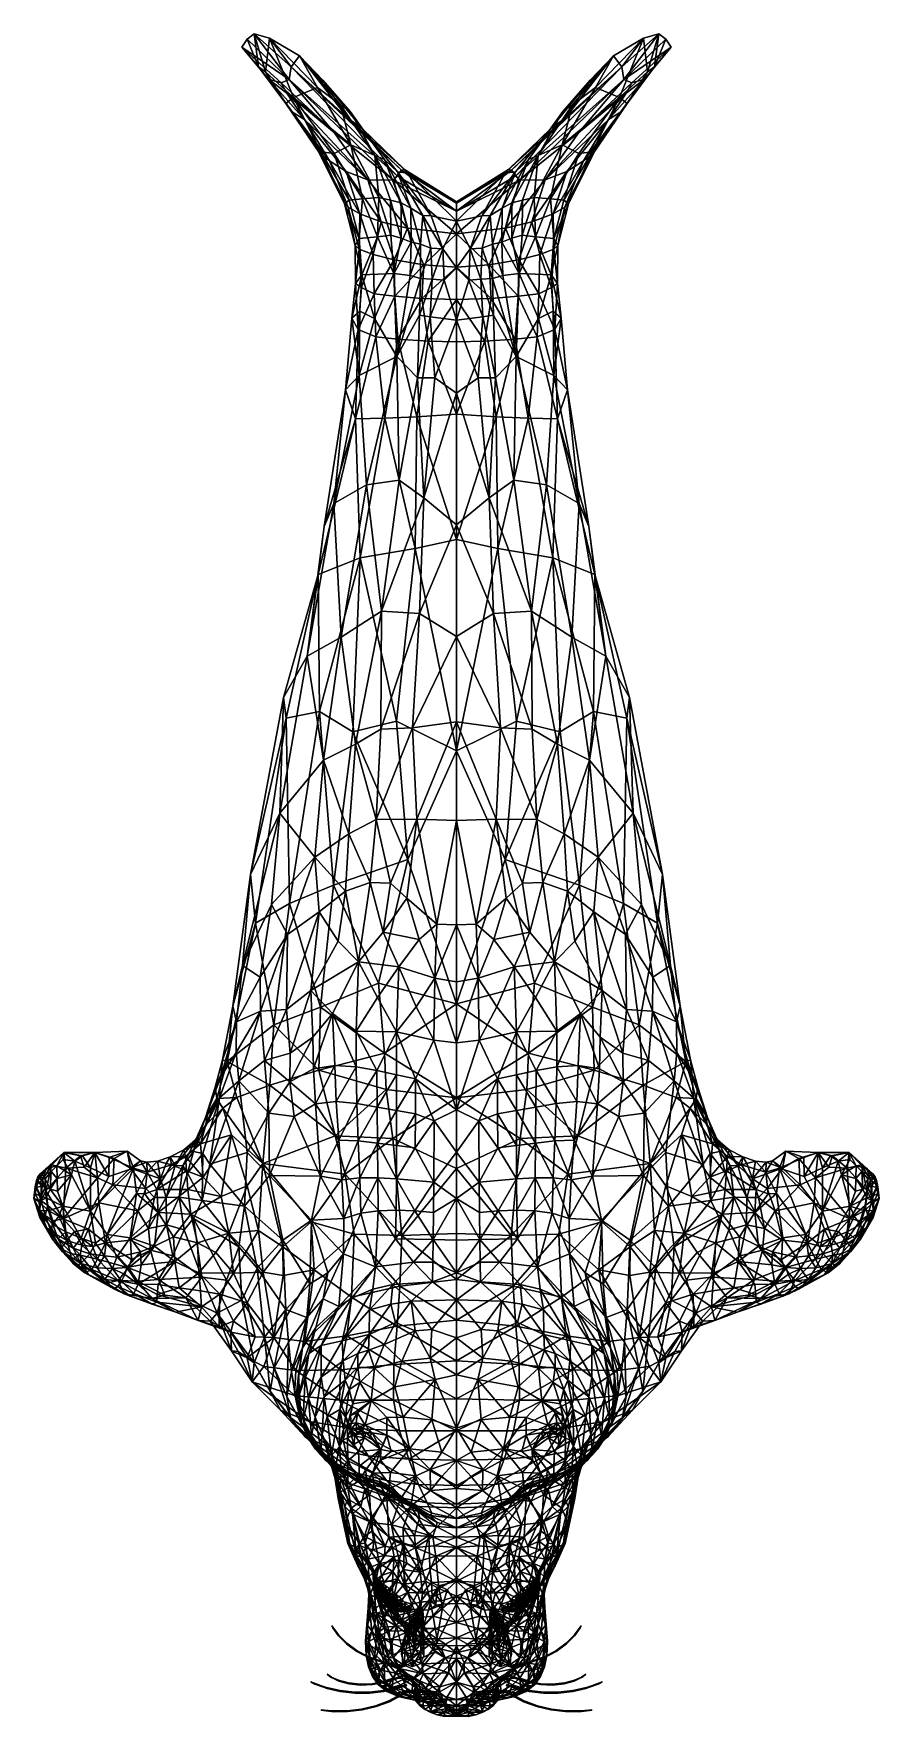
# Model space of a CAD drawing. Extents: x -0.53 to 0.53, y -0.7 to 1.41.
import ezdxf

# ---------------------------------------------------------------- set-up
doc = ezdxf.new("R2010")
doc.units = 0
doc.layers.add('WALRUS$LWO', color=1, linetype='CONTINUOUS')

msp = doc.modelspace()

# ---------------------------------------------------------------- linework, layer by layer
at = {"layer": 'WALRUS$LWO'}
for points in [[(-0.2694, 1.3959, 0.0087), (-0.2485, 1.3712, 0.0318), (-0.2626, 1.4058, 0.0319)], [(-0.2626, 1.4058, 0.0319), (-0.2101, 1.355, 0.0514), (-0.2694, 1.3959, 0.0087)], [(-0.2694, 1.3959, 0.0087), (-0.2201, 1.3508, 0.0301), (-0.236, 1.3555, 0.0256)], [(-0.2485, 1.3712, 0.0318), (-0.2694, 1.3959, 0.0087), (-0.236, 1.3555, 0.0256)], [(-0.2101, 1.355, 0.0514), (-0.2201, 1.3508, 0.0301), (-0.2694, 1.3959, 0.0087)], [(-0.2626, 1.4058, 0.0319), (-0.2485, 1.3712, 0.0318), (-0.2538, 1.4127, 0.0583)], [(-0.2101, 1.355, 0.0514), (-0.2626, 1.4058, 0.0319), (-0.2538, 1.4127, 0.0583)], [(-0.2538, 1.4127, 0.0583), (-0.2485, 1.3712, 0.0318), (-0.2397, 1.3648, 0.0421)], [(-0.2538, 1.4127, 0.0583), (-0.2397, 1.3648, 0.0421), (-0.2348, 1.4069, 0.0969)], [(-0.2538, 1.4127, 0.0583), (-0.2348, 1.4069, 0.0969), (-0.2076, 1.3709, 0.088)], [(-0.2076, 1.3709, 0.088), (-0.2101, 1.355, 0.0514), (-0.2538, 1.4127, 0.0583)], [(-0.2397, 1.3648, 0.0421), (-0.2047, 1.3324, 0.0795), (-0.2348, 1.4069, 0.0969)], [(-0.1744, 1.3449, 0.16), (-0.1971, 1.3847, 0.151), (-0.2348, 1.4069, 0.0969)], [(-0.2047, 1.3324, 0.0795), (-0.1744, 1.3449, 0.16), (-0.2348, 1.4069, 0.0969)], [(-0.2076, 1.3709, 0.088), (-0.2348, 1.4069, 0.0969), (-0.1971, 1.3847, 0.151)], [(0.1971, 1.3847, 0.151), (0.1744, 1.3449, 0.16), (0.2348, 1.4069, 0.0969)], [(0.1744, 1.3449, 0.16), (0.2047, 1.3324, 0.0795), (0.2348, 1.4069, 0.0969)], [(0.2348, 1.4069, 0.0969), (0.2076, 1.3709, 0.088), (0.1971, 1.3847, 0.151)], [(0.2047, 1.3324, 0.0795), (0.2397, 1.3648, 0.0421), (0.2348, 1.4069, 0.0969)], [(0.2348, 1.4069, 0.0969), (0.2538, 1.4127, 0.0583), (0.2076, 1.3709, 0.088)], [(0.2101, 1.355, 0.0514), (0.2076, 1.3709, 0.088), (0.2538, 1.4127, 0.0583)], [(0.2626, 1.4058, 0.0319), (0.2101, 1.355, 0.0514), (0.2538, 1.4127, 0.0583)], [(0.2101, 1.355, 0.0514), (0.2626, 1.4058, 0.0319), (0.2694, 1.3959, 0.0087)], [(0.2201, 1.3508, 0.0301), (0.2101, 1.355, 0.0514), (0.2694, 1.3959, 0.0087)], [(0.2201, 1.3508, 0.0301), (0.2694, 1.3959, 0.0087), (0.236, 1.3555, 0.0256)], [(0.2397, 1.3648, 0.0421), (0.2538, 1.4127, 0.0583), (0.2348, 1.4069, 0.0969)], [(0.2694, 1.3959, 0.0087), (0.2485, 1.3712, 0.0318), (0.236, 1.3555, 0.0256)], [(0.2485, 1.3712, 0.0318), (0.2538, 1.4127, 0.0583), (0.2397, 1.3648, 0.0421)], [(0.2485, 1.3712, 0.0318), (0.2626, 1.4058, 0.0319), (0.2538, 1.4127, 0.0583)], [(0.2485, 1.3712, 0.0318), (0.2694, 1.3959, 0.0087), (0.2626, 1.4058, 0.0319)], [(-0.1365, 1.3067, 0.1404), (-0.2076, 1.3709, 0.088), (-0.1971, 1.3847, 0.151)], [(-0.1676, 1.3545, 0.1751), (-0.1365, 1.3067, 0.1404), (-0.1971, 1.3847, 0.151)], [(-0.1457, 1.3235, 0.1947), (-0.1336, 1.3151, 0.2031), (-0.1971, 1.3847, 0.151)], [(-0.1676, 1.3545, 0.1751), (-0.1971, 1.3847, 0.151), (-0.1336, 1.3151, 0.2031)], [(-0.1457, 1.3235, 0.1947), (-0.1971, 1.3847, 0.151), (-0.1744, 1.3449, 0.16)], [(0.1336, 1.3151, 0.2031), (0.1457, 1.3235, 0.1947), (0.1971, 1.3847, 0.151)], [(0.1971, 1.3847, 0.151), (0.1676, 1.3545, 0.1751), (0.1336, 1.3151, 0.2031)], [(0.1365, 1.3067, 0.1404), (0.1676, 1.3545, 0.1751), (0.1971, 1.3847, 0.151)], [(0.2076, 1.3709, 0.088), (0.1365, 1.3067, 0.1404), (0.1971, 1.3847, 0.151)], [(0.1971, 1.3847, 0.151), (0.1457, 1.3235, 0.1947), (0.1744, 1.3449, 0.16)], [(-0.2485, 1.3712, 0.0318), (-0.236, 1.3555, 0.0256), (-0.2059, 1.3141, 0.0561)], [(-0.2059, 1.3141, 0.0561), (-0.2143, 1.3251, 0.0588), (-0.2485, 1.3712, 0.0318)], [(-0.2397, 1.3648, 0.0421), (-0.2485, 1.3712, 0.0318), (-0.2143, 1.3251, 0.0588)], [(-0.2047, 1.3324, 0.0795), (-0.2397, 1.3648, 0.0421), (-0.2143, 1.3251, 0.0588)], [(-0.236, 1.3555, 0.0256), (-0.2129, 1.338, 0.0325), (-0.1907, 1.3047, 0.0551)], [(-0.2129, 1.338, 0.0325), (-0.236, 1.3555, 0.0256), (-0.2201, 1.3508, 0.0301)], [(-0.1907, 1.3047, 0.0551), (-0.2059, 1.3141, 0.0561), (-0.236, 1.3555, 0.0256)], [(-0.1536, 1.2887, 0.0617), (-0.2201, 1.3508, 0.0301), (-0.2101, 1.355, 0.0514)], [(-0.0744, 1.234, 0.1074), (-0.2101, 1.355, 0.0514), (-0.2076, 1.3709, 0.088)], [(-0.1536, 1.2887, 0.0617), (-0.2101, 1.355, 0.0514), (-0.079, 1.2285, 0.0956)], [(-0.0744, 1.234, 0.1074), (-0.079, 1.2285, 0.0956), (-0.2101, 1.355, 0.0514)], [(-0.2076, 1.3709, 0.088), (-0.1365, 1.3067, 0.1404), (-0.069, 1.2412, 0.1282)], [(-0.069, 1.2412, 0.1282), (-0.0744, 1.234, 0.1074), (-0.2076, 1.3709, 0.088)], [(-0.1186, 1.2936, 0.1801), (-0.1365, 1.3067, 0.1404), (-0.1676, 1.3545, 0.1751)], [(-0.1676, 1.3545, 0.1751), (-0.1336, 1.3151, 0.2031), (-0.1186, 1.2936, 0.1801)], [(0.1365, 1.3067, 0.1404), (0.2076, 1.3709, 0.088), (0.069, 1.2412, 0.1282)], [(0.0744, 1.234, 0.1074), (0.069, 1.2412, 0.1282), (0.2076, 1.3709, 0.088)], [(0.2101, 1.355, 0.0514), (0.0744, 1.234, 0.1074), (0.2076, 1.3709, 0.088)], [(0.079, 1.2285, 0.0956), (0.0744, 1.234, 0.1074), (0.2101, 1.355, 0.0514)], [(0.2101, 1.355, 0.0514), (0.1536, 1.2887, 0.0617), (0.079, 1.2285, 0.0956)], [(0.1365, 1.3067, 0.1404), (0.1186, 1.2936, 0.1801), (0.1676, 1.3545, 0.1751)], [(0.1336, 1.3151, 0.2031), (0.1676, 1.3545, 0.1751), (0.1186, 1.2936, 0.1801)], [(0.2201, 1.3508, 0.0301), (0.1536, 1.2887, 0.0617), (0.2101, 1.355, 0.0514)], [(0.2129, 1.338, 0.0325), (0.236, 1.3555, 0.0256), (0.1907, 1.3047, 0.0551)], [(0.2059, 1.3141, 0.0561), (0.1907, 1.3047, 0.0551), (0.236, 1.3555, 0.0256)], [(0.2397, 1.3648, 0.0421), (0.2047, 1.3324, 0.0795), (0.2143, 1.3251, 0.0588)], [(0.236, 1.3555, 0.0256), (0.2485, 1.3712, 0.0318), (0.2059, 1.3141, 0.0561)], [(0.2143, 1.3251, 0.0588), (0.2059, 1.3141, 0.0561), (0.2485, 1.3712, 0.0318)], [(0.236, 1.3555, 0.0256), (0.2129, 1.338, 0.0325), (0.2201, 1.3508, 0.0301)], [(0.2485, 1.3712, 0.0318), (0.2397, 1.3648, 0.0421), (0.2143, 1.3251, 0.0588)], [(-0.2129, 1.338, 0.0325), (-0.2201, 1.3508, 0.0301), (-0.1536, 1.2887, 0.0617)], [(-0.2143, 1.3251, 0.0588), (-0.1701, 1.2644, 0.1062), (-0.2047, 1.3324, 0.0795)], [(-0.1111, 1.2289, 0.0885), (-0.2129, 1.338, 0.0325), (-0.1536, 1.2887, 0.0617)], [(-0.2129, 1.338, 0.0325), (-0.1111, 1.2289, 0.0885), (-0.1907, 1.3047, 0.0551)], [(-0.2047, 1.3324, 0.0795), (-0.1326, 1.273, 0.1772), (-0.1744, 1.3449, 0.16)], [(-0.1701, 1.2644, 0.1062), (-0.1536, 1.262, 0.128), (-0.2047, 1.3324, 0.0795)], [(-0.1326, 1.273, 0.1772), (-0.2047, 1.3324, 0.0795), (-0.1536, 1.262, 0.128)], [(-0.1744, 1.3449, 0.16), (-0.1326, 1.273, 0.1772), (-0.1457, 1.3235, 0.1947)], [(0.2129, 1.338, 0.0325), (0.1111, 1.2289, 0.0885), (0.1536, 1.2887, 0.0617)], [(0.1111, 1.2289, 0.0885), (0.2129, 1.338, 0.0325), (0.1907, 1.3047, 0.0551)], [(0.1326, 1.273, 0.1772), (0.1744, 1.3449, 0.16), (0.1457, 1.3235, 0.1947)], [(0.1326, 1.273, 0.1772), (0.2047, 1.3324, 0.0795), (0.1744, 1.3449, 0.16)], [(0.2047, 1.3324, 0.0795), (0.1326, 1.273, 0.1772), (0.1536, 1.262, 0.128)], [(0.2201, 1.3508, 0.0301), (0.2129, 1.338, 0.0325), (0.1536, 1.2887, 0.0617)], [(0.1536, 1.262, 0.128), (0.1701, 1.2644, 0.1062), (0.2047, 1.3324, 0.0795)], [(0.1701, 1.2644, 0.1062), (0.2143, 1.3251, 0.0588), (0.2047, 1.3324, 0.0795)], [(-0.1739, 1.2658, 0.1017), (-0.1701, 1.2644, 0.1062), (-0.2143, 1.3251, 0.0588)], [(-0.1716, 1.2622, 0.0958), (-0.2143, 1.3251, 0.0588), (-0.2059, 1.3141, 0.0561)], [(-0.1739, 1.2658, 0.1017), (-0.2143, 1.3251, 0.0588), (-0.1716, 1.2622, 0.0958)], [(-0.1593, 1.2529, 0.0915), (-0.2059, 1.3141, 0.0561), (-0.1907, 1.3047, 0.0551)], [(-0.1593, 1.2529, 0.0915), (-0.1716, 1.2622, 0.0958), (-0.2059, 1.3141, 0.0561)], [(-0.1457, 1.3235, 0.1947), (-0.1023, 1.2595, 0.2224), (-0.1336, 1.3151, 0.2031)], [(-0.1457, 1.3235, 0.1947), (-0.1326, 1.273, 0.1772), (-0.1023, 1.2595, 0.2224)], [(-0.1336, 1.3151, 0.2031), (-0.0902, 1.2545, 0.2216), (-0.1186, 1.2936, 0.1801)], [(-0.0902, 1.2545, 0.2216), (-0.1336, 1.3151, 0.2031), (-0.1023, 1.2595, 0.2224)], [(0.0902, 1.2545, 0.2216), (0.1336, 1.3151, 0.2031), (0.1186, 1.2936, 0.1801)], [(0.1336, 1.3151, 0.2031), (0.0902, 1.2545, 0.2216), (0.1023, 1.2595, 0.2224)], [(0.1023, 1.2595, 0.2224), (0.1457, 1.3235, 0.1947), (0.1336, 1.3151, 0.2031)], [(0.1326, 1.273, 0.1772), (0.1457, 1.3235, 0.1947), (0.1023, 1.2595, 0.2224)], [(0.2059, 1.3141, 0.0561), (0.1593, 1.2529, 0.0915), (0.1907, 1.3047, 0.0551)], [(0.1716, 1.2622, 0.0958), (0.1593, 1.2529, 0.0915), (0.2059, 1.3141, 0.0561)], [(0.1701, 1.2644, 0.1062), (0.1739, 1.2658, 0.1017), (0.2143, 1.3251, 0.0588)], [(0.2143, 1.3251, 0.0588), (0.1716, 1.2622, 0.0958), (0.2059, 1.3141, 0.0561)], [(0.2143, 1.3251, 0.0588), (0.1739, 1.2658, 0.1017), (0.1716, 1.2622, 0.0958)], [(-0.1907, 1.3047, 0.0551), (-0.1111, 1.2289, 0.0885), (-0.1383, 1.2395, 0.091)], [(-0.1383, 1.2395, 0.091), (-0.1593, 1.2529, 0.0915), (-0.1907, 1.3047, 0.0551)], [(-0.0652, 1.2419, 0.1553), (-0.1365, 1.3067, 0.1404), (-0.1186, 1.2936, 0.1801)], [(-0.0652, 1.2419, 0.1553), (-0.069, 1.2412, 0.1282), (-0.1365, 1.3067, 0.1404)], [(-0.0902, 1.2545, 0.2216), (-0.0741, 1.2392, 0.2053), (-0.1186, 1.2936, 0.1801)], [(-0.0741, 1.2392, 0.2053), (-0.0611, 1.2374, 0.181), (-0.1186, 1.2936, 0.1801)], [(-0.0611, 1.2374, 0.181), (-0.0652, 1.2419, 0.1553), (-0.1186, 1.2936, 0.1801)], [(0.0611, 1.2374, 0.181), (0.0741, 1.2392, 0.2053), (0.1186, 1.2936, 0.1801)], [(0.0652, 1.2419, 0.1553), (0.0611, 1.2374, 0.181), (0.1186, 1.2936, 0.1801)], [(0.1365, 1.3067, 0.1404), (0.0652, 1.2419, 0.1553), (0.1186, 1.2936, 0.1801)], [(0.069, 1.2412, 0.1282), (0.0652, 1.2419, 0.1553), (0.1365, 1.3067, 0.1404)], [(0.0741, 1.2392, 0.2053), (0.0902, 1.2545, 0.2216), (0.1186, 1.2936, 0.1801)], [(0.1111, 1.2289, 0.0885), (0.1907, 1.3047, 0.0551), (0.1383, 1.2395, 0.091)], [(0.1593, 1.2529, 0.0915), (0.1383, 1.2395, 0.091), (0.1907, 1.3047, 0.0551)], [(-0.079, 1.2285, 0.0956), (-0.1111, 1.2289, 0.0885), (-0.1536, 1.2887, 0.0617)], [(-0.1326, 1.273, 0.1772), (-0.1536, 1.262, 0.128), (-0.1179, 1.2054, 0.1744)], [(-0.1326, 1.273, 0.1772), (-0.0974, 1.2068, 0.2145), (-0.1023, 1.2595, 0.2224)], [(-0.0974, 1.2068, 0.2145), (-0.1326, 1.273, 0.1772), (-0.1179, 1.2054, 0.1744)], [(0.1111, 1.2289, 0.0885), (0.079, 1.2285, 0.0956), (0.1536, 1.2887, 0.0617)], [(0.0974, 1.2068, 0.2145), (0.1326, 1.273, 0.1772), (0.1023, 1.2595, 0.2224)], [(0.1326, 1.273, 0.1772), (0.0974, 1.2068, 0.2145), (0.1179, 1.2054, 0.1744)], [(0.1536, 1.262, 0.128), (0.1326, 1.273, 0.1772), (0.1179, 1.2054, 0.1744)], [(-0.1739, 1.2658, 0.1017), (-0.1716, 1.2622, 0.0958), (-0.1407, 1.199, 0.1324)], [(-0.1739, 1.2658, 0.1017), (-0.1407, 1.199, 0.1324), (-0.1701, 1.2644, 0.1062)], [(-0.1716, 1.2622, 0.0958), (-0.1593, 1.2529, 0.0915), (-0.136, 1.1946, 0.1243)], [(-0.136, 1.1946, 0.1243), (-0.1407, 1.199, 0.1324), (-0.1716, 1.2622, 0.0958)], [(-0.1347, 1.2036, 0.1443), (-0.1536, 1.262, 0.128), (-0.1701, 1.2644, 0.1062)], [(-0.1347, 1.2036, 0.1443), (-0.1701, 1.2644, 0.1062), (-0.1407, 1.199, 0.1324)], [(-0.1593, 1.2529, 0.0915), (-0.1383, 1.2395, 0.091), (-0.1212, 1.1862, 0.1171)], [(-0.1593, 1.2529, 0.0915), (-0.1212, 1.1862, 0.1171), (-0.136, 1.1946, 0.1243)], [(-0.1179, 1.2054, 0.1744), (-0.1536, 1.262, 0.128), (-0.1347, 1.2036, 0.1443)], [(-0.0902, 1.2545, 0.2216), (-0.1023, 1.2595, 0.2224), (-0.0693, 1.2001, 0.2478)], [(-0.0693, 1.2001, 0.2478), (-0.1023, 1.2595, 0.2224), (-0.0828, 1.2034, 0.2368)], [(-0.1023, 1.2595, 0.2224), (-0.0974, 1.2068, 0.2145), (-0.0828, 1.2034, 0.2368)], [(-0.0573, 1.1935, 0.2427), (-0.0902, 1.2545, 0.2216), (-0.0693, 1.2001, 0.2478)], [(-0.0902, 1.2545, 0.2216), (-0.0573, 1.1935, 0.2427), (-0.0741, 1.2392, 0.2053)], [(0.0902, 1.2545, 0.2216), (0.0573, 1.1935, 0.2427), (0.0693, 1.2001, 0.2478)], [(0.0573, 1.1935, 0.2427), (0.0902, 1.2545, 0.2216), (0.0741, 1.2392, 0.2053)], [(0.1023, 1.2595, 0.2224), (0.0902, 1.2545, 0.2216), (0.0693, 1.2001, 0.2478)], [(0.1023, 1.2595, 0.2224), (0.0693, 1.2001, 0.2478), (0.0828, 1.2034, 0.2368)], [(0.0974, 1.2068, 0.2145), (0.1023, 1.2595, 0.2224), (0.0828, 1.2034, 0.2368)], [(0.1536, 1.262, 0.128), (0.1179, 1.2054, 0.1744), (0.1347, 1.2036, 0.1443)], [(0.1383, 1.2395, 0.091), (0.1593, 1.2529, 0.0915), (0.1212, 1.1862, 0.1171)], [(0.1212, 1.1862, 0.1171), (0.1593, 1.2529, 0.0915), (0.136, 1.1946, 0.1243)], [(0.1536, 1.262, 0.128), (0.1347, 1.2036, 0.1443), (0.1701, 1.2644, 0.1062)], [(0.1701, 1.2644, 0.1062), (0.1347, 1.2036, 0.1443), (0.1407, 1.199, 0.1324)], [(0.1593, 1.2529, 0.0915), (0.1716, 1.2622, 0.0958), (0.136, 1.1946, 0.1243)], [(0.1407, 1.199, 0.1324), (0.136, 1.1946, 0.1243), (0.1716, 1.2622, 0.0958)], [(0.1716, 1.2622, 0.0958), (0.1739, 1.2658, 0.1017), (0.1407, 1.199, 0.1324)], [(0.1407, 1.199, 0.1324), (0.1739, 1.2658, 0.1017), (0.1701, 1.2644, 0.1062)], [(-0.1383, 1.2395, 0.091), (-0.1111, 1.2289, 0.0885), (-0.0944, 1.1765, 0.1112)], [(-0.0944, 1.1765, 0.1112), (-0.1212, 1.1862, 0.1171), (-0.1383, 1.2395, 0.091)], [(-0.1111, 1.2289, 0.0885), (-0.079, 1.2285, 0.0956), (-0.0614, 1.1684, 0.11)], [(-0.1111, 1.2289, 0.0885), (-0.0614, 1.1684, 0.11), (-0.0944, 1.1765, 0.1112)], [(-0.0744, 1.234, 0.1074), (0, 1.1896, 0.1293), (-0.079, 1.2285, 0.0956)], [(0, 1.1614, 0.1173), (-0.0614, 1.1684, 0.11), (-0.079, 1.2285, 0.0956)], [(0, 1.1614, 0.1173), (-0.079, 1.2285, 0.0956), (0, 1.1896, 0.1293)], [(-0.0744, 1.234, 0.1074), (-0.069, 1.2412, 0.1282), (0, 1.1896, 0.1293)], [(-0.0319, 1.1838, 0.2146), (-0.0741, 1.2392, 0.2053), (-0.0424, 1.1843, 0.2303)], [(-0.0741, 1.2392, 0.2053), (-0.0319, 1.1838, 0.2146), (-0.0611, 1.2374, 0.181)], [(-0.0424, 1.1843, 0.2303), (-0.0741, 1.2392, 0.2053), (-0.0573, 1.1935, 0.2427)], [(-0.069, 1.2412, 0.1282), (-0.0652, 1.2419, 0.1553), (0, 1.2, 0.1487)], [(0, 1.2, 0.1487), (0, 1.1896, 0.1293), (-0.069, 1.2412, 0.1282)], [(-0.0652, 1.2419, 0.1553), (-0.0611, 1.2374, 0.181), (0, 1.2013, 0.1699)], [(-0.0652, 1.2419, 0.1553), (0, 1.2013, 0.1699), (0, 1.2, 0.1487)], [(0, 1.177, 0.2026), (-0.0611, 1.2374, 0.181), (-0.0319, 1.1838, 0.2146)], [(0, 1.177, 0.2026), (0, 1.2013, 0.1699), (-0.0611, 1.2374, 0.181)], [(0.0611, 1.2374, 0.181), (0.0652, 1.2419, 0.1553), (0, 1.2013, 0.1699)], [(0.0652, 1.2419, 0.1553), (0.069, 1.2412, 0.1282), (0, 1.2, 0.1487)], [(0, 1.2013, 0.1699), (0.0652, 1.2419, 0.1553), (0, 1.2, 0.1487)], [(0, 1.1896, 0.1293), (0, 1.2, 0.1487), (0.069, 1.2412, 0.1282)], [(0.069, 1.2412, 0.1282), (0.0744, 1.234, 0.1074), (0, 1.1896, 0.1293)], [(0.0611, 1.2374, 0.181), (0, 1.177, 0.2026), (0.0319, 1.1838, 0.2146)], [(0, 1.2013, 0.1699), (0, 1.177, 0.2026), (0.0611, 1.2374, 0.181)], [(0, 1.1896, 0.1293), (0.0744, 1.234, 0.1074), (0.079, 1.2285, 0.0956)], [(0.0614, 1.1684, 0.11), (0, 1.1614, 0.1173), (0.079, 1.2285, 0.0956)], [(0.079, 1.2285, 0.0956), (0, 1.1614, 0.1173), (0, 1.1896, 0.1293)], [(0.0741, 1.2392, 0.2053), (0.0319, 1.1838, 0.2146), (0.0424, 1.1843, 0.2303)], [(0.0319, 1.1838, 0.2146), (0.0741, 1.2392, 0.2053), (0.0611, 1.2374, 0.181)], [(0.0741, 1.2392, 0.2053), (0.0424, 1.1843, 0.2303), (0.0573, 1.1935, 0.2427)], [(0.079, 1.2285, 0.0956), (0.1111, 1.2289, 0.0885), (0.0614, 1.1684, 0.11)], [(0.0614, 1.1684, 0.11), (0.1111, 1.2289, 0.0885), (0.0944, 1.1765, 0.1112)], [(0.1111, 1.2289, 0.0885), (0.1383, 1.2395, 0.091), (0.0944, 1.1765, 0.1112)], [(0.1212, 1.1862, 0.1171), (0.0944, 1.1765, 0.1112), (0.1383, 1.2395, 0.091)], [(-0.1347, 1.2036, 0.1443), (-0.1222, 1.1554, 0.1578), (-0.1179, 1.2054, 0.1744)], [(-0.1222, 1.1554, 0.1578), (-0.0992, 1.1573, 0.2029), (-0.1179, 1.2054, 0.1744)], [(-0.1179, 1.2054, 0.1744), (-0.0992, 1.1573, 0.2029), (-0.0974, 1.2068, 0.2145)], [(-0.0992, 1.1573, 0.2029), (-0.0824, 1.1598, 0.2354), (-0.0974, 1.2068, 0.2145)], [(-0.0974, 1.2068, 0.2145), (-0.0824, 1.1598, 0.2354), (-0.0828, 1.2034, 0.2368)], [(0.0824, 1.1598, 0.2354), (0.0974, 1.2068, 0.2145), (0.0828, 1.2034, 0.2368)], [(0.0824, 1.1598, 0.2354), (0.0992, 1.1573, 0.2029), (0.0974, 1.2068, 0.2145)], [(0.0992, 1.1573, 0.2029), (0.1179, 1.2054, 0.1744), (0.0974, 1.2068, 0.2145)], [(0.0992, 1.1573, 0.2029), (0.1222, 1.1554, 0.1578), (0.1179, 1.2054, 0.1744)], [(0.1222, 1.1554, 0.1578), (0.1347, 1.2036, 0.1443), (0.1179, 1.2054, 0.1744)], [(-0.1347, 1.2036, 0.1443), (-0.1407, 1.199, 0.1324), (-0.1222, 1.1554, 0.1578)], [(-0.1274, 1.1468, 0.1434), (-0.1222, 1.1554, 0.1578), (-0.1407, 1.199, 0.1324)], [(-0.1274, 1.1468, 0.1434), (-0.1407, 1.199, 0.1324), (-0.136, 1.1946, 0.1243)], [(-0.136, 1.1946, 0.1243), (-0.1212, 1.1862, 0.1171), (-0.1221, 1.1422, 0.132)], [(-0.1221, 1.1422, 0.132), (-0.1274, 1.1468, 0.1434), (-0.136, 1.1946, 0.1243)], [(-0.1047, 1.1355, 0.1208), (-0.1221, 1.1422, 0.132), (-0.1212, 1.1862, 0.1171)], [(-0.1047, 1.1355, 0.1208), (-0.1212, 1.1862, 0.1171), (-0.0944, 1.1765, 0.1112)], [(-0.0828, 1.2034, 0.2368), (-0.0693, 1.1559, 0.2529), (-0.0693, 1.2001, 0.2478)], [(-0.0693, 1.1559, 0.2529), (-0.0828, 1.2034, 0.2368), (-0.0824, 1.1598, 0.2354)], [(-0.0693, 1.2001, 0.2478), (-0.057, 1.1509, 0.2607), (-0.0573, 1.1935, 0.2427)], [(-0.0693, 1.1559, 0.2529), (-0.057, 1.1509, 0.2607), (-0.0693, 1.2001, 0.2478)], [(-0.0573, 1.1935, 0.2427), (-0.0452, 1.1482, 0.2581), (-0.0424, 1.1843, 0.2303)], [(-0.0452, 1.1482, 0.2581), (-0.0573, 1.1935, 0.2427), (-0.057, 1.1509, 0.2607)], [(-0.0452, 1.1482, 0.2581), (-0.0324, 1.1433, 0.25), (-0.0424, 1.1843, 0.2303)], [(-0.0324, 1.1433, 0.25), (-0.0173, 1.1425, 0.2383), (-0.0424, 1.1843, 0.2303)], [(-0.0173, 1.1425, 0.2383), (-0.0319, 1.1838, 0.2146), (-0.0424, 1.1843, 0.2303)], [(-0.0319, 1.1838, 0.2146), (-0.0173, 1.1425, 0.2383), (0, 1.177, 0.2026)], [(0.0173, 1.1425, 0.2383), (0.0319, 1.1838, 0.2146), (0, 1.177, 0.2026)], [(0.0173, 1.1425, 0.2383), (0.0324, 1.1433, 0.25), (0.0424, 1.1843, 0.2303)], [(0.0319, 1.1838, 0.2146), (0.0173, 1.1425, 0.2383), (0.0424, 1.1843, 0.2303)], [(0.0324, 1.1433, 0.25), (0.0452, 1.1482, 0.2581), (0.0424, 1.1843, 0.2303)], [(0.0452, 1.1482, 0.2581), (0.0573, 1.1935, 0.2427), (0.0424, 1.1843, 0.2303)], [(0.0573, 1.1935, 0.2427), (0.0452, 1.1482, 0.2581), (0.057, 1.1509, 0.2607)], [(0.057, 1.1509, 0.2607), (0.0693, 1.2001, 0.2478), (0.0573, 1.1935, 0.2427)], [(0.057, 1.1509, 0.2607), (0.0693, 1.1559, 0.2529), (0.0693, 1.2001, 0.2478)], [(0.0693, 1.1559, 0.2529), (0.0828, 1.2034, 0.2368), (0.0693, 1.2001, 0.2478)], [(0.0828, 1.2034, 0.2368), (0.0693, 1.1559, 0.2529), (0.0824, 1.1598, 0.2354)], [(0.1212, 1.1862, 0.1171), (0.1047, 1.1355, 0.1208), (0.0944, 1.1765, 0.1112)], [(0.1221, 1.1422, 0.132), (0.1047, 1.1355, 0.1208), (0.1212, 1.1862, 0.1171)], [(0.1212, 1.1862, 0.1171), (0.136, 1.1946, 0.1243), (0.1221, 1.1422, 0.132)], [(0.1274, 1.1468, 0.1434), (0.1221, 1.1422, 0.132), (0.136, 1.1946, 0.1243)], [(0.1407, 1.199, 0.1324), (0.1347, 1.2036, 0.1443), (0.1222, 1.1554, 0.1578)], [(0.1222, 1.1554, 0.1578), (0.1274, 1.1468, 0.1434), (0.1407, 1.199, 0.1324)], [(0.1407, 1.199, 0.1324), (0.1274, 1.1468, 0.1434), (0.136, 1.1946, 0.1243)], [(-0.0781, 1.1285, 0.1116), (-0.1047, 1.1355, 0.1208), (-0.0944, 1.1765, 0.1112)], [(-0.0944, 1.1765, 0.1112), (-0.0614, 1.1684, 0.11), (-0.0781, 1.1285, 0.1116)], [(-0.0412, 1.1222, 0.1068), (-0.0781, 1.1285, 0.1116), (-0.0614, 1.1684, 0.11)], [(-0.0412, 1.1222, 0.1068), (-0.0614, 1.1684, 0.11), (0, 1.1614, 0.1173)], [(-0.0173, 1.1425, 0.2383), (0, 1.1184, 0.2447), (0, 1.177, 0.2026)], [(0, 1.1184, 0.2447), (0.0173, 1.1425, 0.2383), (0, 1.177, 0.2026)], [(0.0614, 1.1684, 0.11), (0.0412, 1.1222, 0.1068), (0, 1.1614, 0.1173)], [(0.0781, 1.1285, 0.1116), (0.0412, 1.1222, 0.1068), (0.0614, 1.1684, 0.11)], [(0.0614, 1.1684, 0.11), (0.0944, 1.1765, 0.1112), (0.0781, 1.1285, 0.1116)], [(0.1047, 1.1355, 0.1208), (0.0781, 1.1285, 0.1116), (0.0944, 1.1765, 0.1112)], [(-0.1222, 1.1554, 0.1578), (-0.1274, 1.1468, 0.1434), (-0.1188, 1.1099, 0.1696)], [(-0.1274, 1.1468, 0.1434), (-0.1221, 1.1422, 0.132), (-0.1269, 1.0989, 0.1377)], [(-0.1274, 1.1468, 0.1434), (-0.1269, 1.0989, 0.1377), (-0.1188, 1.1099, 0.1696)], [(-0.1194, 1.0938, 0.1244), (-0.1269, 1.0989, 0.1377), (-0.1221, 1.1422, 0.132)], [(-0.1188, 1.1099, 0.1696), (-0.0992, 1.1573, 0.2029), (-0.1222, 1.1554, 0.1578)], [(-0.1221, 1.1422, 0.132), (-0.1047, 1.1355, 0.1208), (-0.1194, 1.0938, 0.1244)], [(-0.1188, 1.1099, 0.1696), (-0.0785, 1.1116, 0.248), (-0.0992, 1.1573, 0.2029)], [(-0.0785, 1.1116, 0.248), (-0.0824, 1.1598, 0.2354), (-0.0992, 1.1573, 0.2029)], [(-0.0693, 1.1559, 0.2529), (-0.0824, 1.1598, 0.2354), (-0.0785, 1.1116, 0.248)], [(-0.0693, 1.1559, 0.2529), (-0.0785, 1.1116, 0.248), (-0.057, 1.1509, 0.2607)], [(-0.0583, 1.1088, 0.2683), (-0.057, 1.1509, 0.2607), (-0.0785, 1.1116, 0.248)], [(-0.0452, 1.1482, 0.2581), (-0.057, 1.1509, 0.2607), (-0.0583, 1.1088, 0.2683)], [(-0.0452, 1.1052, 0.2683), (-0.0452, 1.1482, 0.2581), (-0.0583, 1.1088, 0.2683)], [(-0.0452, 1.1482, 0.2581), (-0.0452, 1.1052, 0.2683), (-0.0324, 1.1433, 0.25)], [(-0.0307, 1.1043, 0.2646), (-0.0324, 1.1433, 0.25), (-0.0452, 1.1052, 0.2683)], [(0, 1.1192, 0.104), (-0.0412, 1.1222, 0.1068), (0, 1.1614, 0.1173)], [(-0.0173, 1.1425, 0.2383), (-0.0324, 1.1433, 0.25), (-0.0307, 1.1043, 0.2646)], [(-0.0155, 1.1032, 0.2589), (-0.0173, 1.1425, 0.2383), (-0.0307, 1.1043, 0.2646)], [(-0.0173, 1.1425, 0.2383), (-0.0155, 1.1032, 0.2589), (0, 1.1184, 0.2447)], [(0.0412, 1.1222, 0.1068), (0, 1.1192, 0.104), (0, 1.1614, 0.1173)], [(0.0155, 1.1032, 0.2589), (0.0173, 1.1425, 0.2383), (0, 1.1184, 0.2447)], [(0.0173, 1.1425, 0.2383), (0.0155, 1.1032, 0.2589), (0.0307, 1.1043, 0.2646)], [(0.0324, 1.1433, 0.25), (0.0173, 1.1425, 0.2383), (0.0307, 1.1043, 0.2646)], [(0.0324, 1.1433, 0.25), (0.0307, 1.1043, 0.2646), (0.0452, 1.1052, 0.2683)], [(0.0452, 1.1052, 0.2683), (0.0452, 1.1482, 0.2581), (0.0324, 1.1433, 0.25)], [(0.057, 1.1509, 0.2607), (0.0452, 1.1482, 0.2581), (0.0583, 1.1088, 0.2683)], [(0.0452, 1.1482, 0.2581), (0.0452, 1.1052, 0.2683), (0.0583, 1.1088, 0.2683)], [(0.0785, 1.1116, 0.248), (0.0693, 1.1559, 0.2529), (0.057, 1.1509, 0.2607)], [(0.057, 1.1509, 0.2607), (0.0583, 1.1088, 0.2683), (0.0785, 1.1116, 0.248)], [(0.0824, 1.1598, 0.2354), (0.0693, 1.1559, 0.2529), (0.0785, 1.1116, 0.248)], [(0.0824, 1.1598, 0.2354), (0.0785, 1.1116, 0.248), (0.0992, 1.1573, 0.2029)], [(0.0785, 1.1116, 0.248), (0.1188, 1.1099, 0.1696), (0.0992, 1.1573, 0.2029)], [(0.0992, 1.1573, 0.2029), (0.1188, 1.1099, 0.1696), (0.1222, 1.1554, 0.1578)], [(0.1047, 1.1355, 0.1208), (0.1221, 1.1422, 0.132), (0.1194, 1.0938, 0.1244)], [(0.1274, 1.1468, 0.1434), (0.1222, 1.1554, 0.1578), (0.1188, 1.1099, 0.1696)], [(0.1269, 1.0989, 0.1377), (0.1274, 1.1468, 0.1434), (0.1188, 1.1099, 0.1696)], [(0.1269, 1.0989, 0.1377), (0.1194, 1.0938, 0.1244), (0.1221, 1.1422, 0.132)], [(0.1221, 1.1422, 0.132), (0.1274, 1.1468, 0.1434), (0.1269, 1.0989, 0.1377)], [(-0.1047, 1.1355, 0.1208), (-0.1033, 1.0861, 0.1111), (-0.1194, 1.0938, 0.1244)], [(-0.1047, 1.1355, 0.1208), (-0.0781, 1.1285, 0.1116), (-0.1033, 1.0861, 0.1111)], [(-0.0776, 1.0828, 0.099), (-0.1033, 1.0861, 0.1111), (-0.0781, 1.1285, 0.1116)], [(-0.0781, 1.1285, 0.1116), (-0.0412, 1.1222, 0.1068), (-0.0776, 1.0828, 0.099)], [(-0.0412, 1.1222, 0.1068), (-0.0434, 1.0799, 0.0895), (-0.0776, 1.0828, 0.099)], [(-0.0412, 1.1222, 0.1068), (0, 1.1192, 0.104), (-0.0434, 1.0799, 0.0895)], [(0, 1.1192, 0.104), (0.0412, 1.1222, 0.1068), (0.0434, 1.0799, 0.0895)], [(0.0412, 1.1222, 0.1068), (0.0781, 1.1285, 0.1116), (0.0776, 1.0828, 0.099)], [(0.0434, 1.0799, 0.0895), (0.0412, 1.1222, 0.1068), (0.0776, 1.0828, 0.099)], [(0.1033, 1.0861, 0.1111), (0.0776, 1.0828, 0.099), (0.0781, 1.1285, 0.1116)], [(0.0781, 1.1285, 0.1116), (0.1047, 1.1355, 0.1208), (0.1033, 1.0861, 0.1111)], [(0.1033, 1.0861, 0.1111), (0.1047, 1.1355, 0.1208), (0.1194, 1.0938, 0.1244)], [(-0.1188, 1.1099, 0.1696), (-0.1313, 1.0554, 0.1556), (-0.1213, 1.064, 0.1861)], [(-0.1188, 1.1099, 0.1696), (-0.1269, 1.0989, 0.1377), (-0.1313, 1.0554, 0.1556)], [(-0.1213, 1.064, 0.1861), (-0.103, 1.0548, 0.2287), (-0.1188, 1.1099, 0.1696)], [(-0.103, 1.0548, 0.2287), (-0.0785, 1.1116, 0.248), (-0.1188, 1.1099, 0.1696)], [(-0.0749, 1.0073, 0.2827), (-0.0785, 1.1116, 0.248), (-0.103, 1.0548, 0.2287)], [(-0.0785, 1.1116, 0.248), (-0.0749, 1.0073, 0.2827), (-0.0583, 1.1088, 0.2683)], [(-0.0583, 1.1088, 0.2683), (-0.0749, 1.0073, 0.2827), (-0.0452, 1.1052, 0.2683)], [(-0.0464, 1.059, 0.2832), (-0.0452, 1.1052, 0.2683), (-0.0749, 1.0073, 0.2827)], [(-0.0452, 1.1052, 0.2683), (-0.0464, 1.059, 0.2832), (-0.0307, 1.1043, 0.2646)], [(-0.0464, 1.059, 0.2832), (-0.033, 1.057, 0.2835), (-0.0307, 1.1043, 0.2646)], [(0, 1.0786, 0.0839), (-0.0434, 1.0799, 0.0895), (0, 1.1192, 0.104)], [(-0.0307, 1.1043, 0.2646), (-0.033, 1.057, 0.2835), (-0.0155, 1.1032, 0.2589)], [(0, 1.0529, 0.2812), (-0.0155, 1.1032, 0.2589), (-0.033, 1.057, 0.2835)], [(-0.0155, 1.1032, 0.2589), (0, 1.0529, 0.2812), (0, 1.1184, 0.2447)], [(0.0434, 1.0799, 0.0895), (0, 1.0786, 0.0839), (0, 1.1192, 0.104)], [(0, 1.0529, 0.2812), (0.0155, 1.1032, 0.2589), (0, 1.1184, 0.2447)], [(0.0155, 1.1032, 0.2589), (0, 1.0529, 0.2812), (0.033, 1.057, 0.2835)], [(0.033, 1.057, 0.2835), (0.0307, 1.1043, 0.2646), (0.0155, 1.1032, 0.2589)], [(0.0464, 1.059, 0.2832), (0.0452, 1.1052, 0.2683), (0.0307, 1.1043, 0.2646)], [(0.033, 1.057, 0.2835), (0.0464, 1.059, 0.2832), (0.0307, 1.1043, 0.2646)], [(0.0749, 1.0073, 0.2827), (0.0583, 1.1088, 0.2683), (0.0452, 1.1052, 0.2683)], [(0.0452, 1.1052, 0.2683), (0.0464, 1.059, 0.2832), (0.0749, 1.0073, 0.2827)], [(0.0749, 1.0073, 0.2827), (0.0785, 1.1116, 0.248), (0.0583, 1.1088, 0.2683)], [(0.0785, 1.1116, 0.248), (0.0749, 1.0073, 0.2827), (0.103, 1.0548, 0.2287)], [(0.0785, 1.1116, 0.248), (0.103, 1.0548, 0.2287), (0.1188, 1.1099, 0.1696)], [(0.103, 1.0548, 0.2287), (0.1213, 1.064, 0.1861), (0.1188, 1.1099, 0.1696)], [(0.1313, 1.0554, 0.1556), (0.1188, 1.1099, 0.1696), (0.1213, 1.064, 0.1861)], [(0.1269, 1.0989, 0.1377), (0.1188, 1.1099, 0.1696), (0.1313, 1.0554, 0.1556)], [(-0.1235, 1.0413, 0.1209), (-0.1313, 1.0554, 0.1556), (-0.1269, 1.0989, 0.1377)], [(-0.1235, 1.0413, 0.1209), (-0.1269, 1.0989, 0.1377), (-0.1194, 1.0938, 0.1244)], [(-0.1194, 1.0938, 0.1244), (-0.1033, 1.0861, 0.1111), (-0.1235, 1.0413, 0.1209)], [(-0.1014, 1.0319, 0.0934), (-0.1235, 1.0413, 0.1209), (-0.1033, 1.0861, 0.1111)], [(-0.1014, 1.0319, 0.0934), (-0.1033, 1.0861, 0.1111), (-0.0776, 1.0828, 0.099)], [(-0.0735, 1.0288, 0.0787), (-0.1014, 1.0319, 0.0934), (-0.0776, 1.0828, 0.099)], [(-0.0776, 1.0828, 0.099), (-0.0434, 1.0799, 0.0895), (-0.0735, 1.0288, 0.0787)], [(-0.0354, 1.0264, 0.0679), (-0.0735, 1.0288, 0.0787), (-0.0434, 1.0799, 0.0895)], [(-0.0434, 1.0799, 0.0895), (0, 1.0786, 0.0839), (-0.0354, 1.0264, 0.0679)], [(0, 1.0258, 0.0633), (-0.0354, 1.0264, 0.0679), (0, 1.0786, 0.0839)], [(0, 1.0786, 0.0839), (0.0434, 1.0799, 0.0895), (0.0354, 1.0264, 0.0679)], [(0.0354, 1.0264, 0.0679), (0, 1.0258, 0.0633), (0, 1.0786, 0.0839)], [(0.0735, 1.0288, 0.0787), (0.0354, 1.0264, 0.0679), (0.0434, 1.0799, 0.0895)], [(0.0434, 1.0799, 0.0895), (0.0776, 1.0828, 0.099), (0.0735, 1.0288, 0.0787)], [(0.1014, 1.0319, 0.0934), (0.0735, 1.0288, 0.0787), (0.0776, 1.0828, 0.099)], [(0.1033, 1.0861, 0.1111), (0.1014, 1.0319, 0.0934), (0.0776, 1.0828, 0.099)], [(0.1235, 1.0413, 0.1209), (0.1014, 1.0319, 0.0934), (0.1033, 1.0861, 0.1111)], [(0.1033, 1.0861, 0.1111), (0.1194, 1.0938, 0.1244), (0.1235, 1.0413, 0.1209)], [(0.1269, 1.0989, 0.1377), (0.1235, 1.0413, 0.1209), (0.1194, 1.0938, 0.1244)], [(0.1313, 1.0554, 0.1556), (0.1235, 1.0413, 0.1209), (0.1269, 1.0989, 0.1377)], [(-0.1313, 1.0554, 0.1556), (-0.122, 0.9834, 0.2158), (-0.1213, 1.064, 0.1861)], [(-0.103, 1.0548, 0.2287), (-0.1213, 1.064, 0.1861), (-0.122, 0.9834, 0.2158)], [(-0.049, 0.9805, 0.3096), (-0.0464, 1.059, 0.2832), (-0.0749, 1.0073, 0.2827)], [(-0.0464, 1.059, 0.2832), (-0.049, 0.9805, 0.3096), (-0.033, 1.057, 0.2835)], [(-0.0273, 0.9805, 0.3123), (-0.033, 1.057, 0.2835), (-0.049, 0.9805, 0.3096)], [(0, 1.0529, 0.2812), (-0.033, 1.057, 0.2835), (-0.0273, 0.9805, 0.3123)], [(0.033, 1.057, 0.2835), (0, 1.0529, 0.2812), (0.0273, 0.9805, 0.3123)], [(0.033, 1.057, 0.2835), (0.0273, 0.9805, 0.3123), (0.049, 0.9805, 0.3096)], [(0.049, 0.9805, 0.3096), (0.0464, 1.059, 0.2832), (0.033, 1.057, 0.2835)], [(0.0464, 1.059, 0.2832), (0.049, 0.9805, 0.3096), (0.0749, 1.0073, 0.2827)], [(0.1213, 1.064, 0.1861), (0.103, 1.0548, 0.2287), (0.122, 0.9834, 0.2158)], [(0.122, 0.9834, 0.2158), (0.1313, 1.0554, 0.1556), (0.1213, 1.064, 0.1861)], [(-0.1313, 1.0554, 0.1556), (-0.1235, 1.0413, 0.1209), (-0.1392, 0.9652, 0.1589)], [(-0.1392, 0.9652, 0.1589), (-0.122, 0.9834, 0.2158), (-0.1313, 1.0554, 0.1556)], [(-0.1235, 1.0413, 0.1209), (-0.1267, 0.929, 0.0976), (-0.1392, 0.9652, 0.1589)], [(-0.1235, 1.0413, 0.1209), (-0.1014, 1.0319, 0.0934), (-0.1267, 0.929, 0.0976)], [(-0.103, 1.0548, 0.2287), (-0.122, 0.9834, 0.2158), (-0.0749, 1.0073, 0.2827)], [(0, 0.9613, 0.3202), (0, 1.0529, 0.2812), (-0.0273, 0.9805, 0.3123)], [(0, 1.0529, 0.2812), (0, 0.9613, 0.3202), (0.0273, 0.9805, 0.3123)], [(0.122, 0.9834, 0.2158), (0.103, 1.0548, 0.2287), (0.0749, 1.0073, 0.2827)], [(0.1014, 1.0319, 0.0934), (0.1235, 1.0413, 0.1209), (0.1267, 0.929, 0.0976)], [(0.122, 0.9834, 0.2158), (0.1392, 0.9652, 0.1589), (0.1313, 1.0554, 0.1556)], [(0.1235, 1.0413, 0.1209), (0.1313, 1.0554, 0.1556), (0.1392, 0.9652, 0.1589)], [(0.1267, 0.929, 0.0976), (0.1235, 1.0413, 0.1209), (0.1392, 0.9652, 0.1589)], [(-0.1267, 0.929, 0.0976), (-0.1014, 1.0319, 0.0934), (-0.0898, 0.9299, 0.0666)], [(-0.1014, 1.0319, 0.0934), (-0.0735, 1.0288, 0.0787), (-0.0898, 0.9299, 0.0666)], [(-0.0898, 0.9299, 0.0666), (-0.0735, 1.0288, 0.0787), (-0.0498, 0.9314, 0.0516)], [(-0.0354, 1.0264, 0.0679), (-0.0498, 0.9314, 0.0516), (-0.0735, 1.0288, 0.0787)], [(-0.0498, 0.9314, 0.0516), (-0.0354, 1.0264, 0.0679), (0, 0.9346, 0.0438)], [(-0.0354, 1.0264, 0.0679), (0, 1.0258, 0.0633), (0, 0.9346, 0.0438)], [(0.0354, 1.0264, 0.0679), (0.0498, 0.9314, 0.0516), (0, 0.9346, 0.0438)], [(0, 1.0258, 0.0633), (0.0354, 1.0264, 0.0679), (0, 0.9346, 0.0438)], [(0.0498, 0.9314, 0.0516), (0.0354, 1.0264, 0.0679), (0.0735, 1.0288, 0.0787)], [(0.0735, 1.0288, 0.0787), (0.0898, 0.9299, 0.0666), (0.0498, 0.9314, 0.0516)], [(0.0735, 1.0288, 0.0787), (0.1014, 1.0319, 0.0934), (0.0898, 0.9299, 0.0666)], [(0.1014, 1.0319, 0.0934), (0.1267, 0.929, 0.0976), (0.0898, 0.9299, 0.0666)], [(-0.0749, 1.0073, 0.2827), (-0.122, 0.9834, 0.2158), (-0.1129, 0.846, 0.2889)], [(-0.1129, 0.846, 0.2889), (-0.0721, 0.852, 0.3343), (-0.0749, 1.0073, 0.2827)], [(-0.0749, 1.0073, 0.2827), (-0.0721, 0.852, 0.3343), (-0.049, 0.9805, 0.3096)], [(0.0721, 0.852, 0.3343), (0.0749, 1.0073, 0.2827), (0.049, 0.9805, 0.3096)], [(0.0721, 0.852, 0.3343), (0.1129, 0.846, 0.2889), (0.0749, 1.0073, 0.2827)], [(0.122, 0.9834, 0.2158), (0.0749, 1.0073, 0.2827), (0.1129, 0.846, 0.2889)], [(-0.122, 0.9834, 0.2158), (-0.154, 0.8224, 0.2335), (-0.1129, 0.846, 0.2889)], [(-0.122, 0.9834, 0.2158), (-0.1392, 0.9652, 0.1589), (-0.154, 0.8224, 0.2335)], [(-0.041, 0.8296, 0.3613), (-0.049, 0.9805, 0.3096), (-0.0721, 0.852, 0.3343)], [(-0.049, 0.9805, 0.3096), (-0.041, 0.8296, 0.3613), (-0.0273, 0.9805, 0.3123)], [(-0.0273, 0.9805, 0.3123), (-0.041, 0.8296, 0.3613), (0, 0.9613, 0.3202)], [(0.041, 0.8296, 0.3613), (0.0273, 0.9805, 0.3123), (0, 0.9613, 0.3202)], [(0.041, 0.8296, 0.3613), (0.049, 0.9805, 0.3096), (0.0273, 0.9805, 0.3123)], [(0.049, 0.9805, 0.3096), (0.041, 0.8296, 0.3613), (0.0721, 0.852, 0.3343)], [(0.154, 0.8224, 0.2335), (0.122, 0.9834, 0.2158), (0.1129, 0.846, 0.2889)], [(0.1392, 0.9652, 0.1589), (0.122, 0.9834, 0.2158), (0.154, 0.8224, 0.2335)], [(-0.1661, 0.7936, 0.1784), (-0.1392, 0.9652, 0.1589), (-0.1267, 0.929, 0.0976)], [(-0.154, 0.8224, 0.2335), (-0.1392, 0.9652, 0.1589), (-0.1661, 0.7936, 0.1784)], [(0, 0.7958, 0.3813), (0, 0.9613, 0.3202), (-0.041, 0.8296, 0.3613)], [(0, 0.9613, 0.3202), (0, 0.7958, 0.3813), (0.041, 0.8296, 0.3613)], [(0.1392, 0.9652, 0.1589), (0.1661, 0.7936, 0.1784), (0.1267, 0.929, 0.0976)], [(0.1392, 0.9652, 0.1589), (0.154, 0.8224, 0.2335), (0.1661, 0.7936, 0.1784)], [(-0.0498, 0.9314, 0.0516), (-0.0518, 0.7661, 0.0388), (-0.0898, 0.9299, 0.0666)], [(-0.0518, 0.7661, 0.0388), (-0.0498, 0.9314, 0.0516), (0, 0.7772, 0.0283)], [(0, 0.9346, 0.0438), (0, 0.7772, 0.0283), (-0.0498, 0.9314, 0.0516)], [(0, 0.7772, 0.0283), (0, 0.9346, 0.0438), (0.0498, 0.9314, 0.0516)], [(0.0498, 0.9314, 0.0516), (0.0518, 0.7661, 0.0388), (0, 0.7772, 0.0283)], [(0.0518, 0.7661, 0.0388), (0.0498, 0.9314, 0.0516), (0.0898, 0.9299, 0.0666)], [(-0.1267, 0.929, 0.0976), (-0.1738, 0.7333, 0.1357), (-0.1661, 0.7936, 0.1784)], [(-0.1267, 0.929, 0.0976), (-0.1209, 0.7544, 0.0703), (-0.1738, 0.7333, 0.1357)], [(-0.0898, 0.9299, 0.0666), (-0.1209, 0.7544, 0.0703), (-0.1267, 0.929, 0.0976)], [(-0.0518, 0.7661, 0.0388), (-0.1209, 0.7544, 0.0703), (-0.0898, 0.9299, 0.0666)], [(0.1209, 0.7544, 0.0703), (0.0518, 0.7661, 0.0388), (0.0898, 0.9299, 0.0666)], [(0.1209, 0.7544, 0.0703), (0.0898, 0.9299, 0.0666), (0.1267, 0.929, 0.0976)], [(0.1209, 0.7544, 0.0703), (0.1267, 0.929, 0.0976), (0.1738, 0.7333, 0.1357)], [(0.1738, 0.7333, 0.1357), (0.1267, 0.929, 0.0976), (0.1661, 0.7936, 0.1784)], [(-0.154, 0.8224, 0.2335), (-0.1447, 0.6547, 0.3169), (-0.1129, 0.846, 0.2889)], [(-0.1129, 0.846, 0.2889), (-0.1447, 0.6547, 0.3169), (-0.0943, 0.6873, 0.367)], [(-0.1129, 0.846, 0.2889), (-0.0943, 0.6873, 0.367), (-0.0721, 0.852, 0.3343)], [(-0.0721, 0.852, 0.3343), (-0.0943, 0.6873, 0.367), (-0.041, 0.8296, 0.3613)], [(0.0943, 0.6873, 0.367), (0.0721, 0.852, 0.3343), (0.041, 0.8296, 0.3613)], [(0.0943, 0.6873, 0.367), (0.1129, 0.846, 0.2889), (0.0721, 0.852, 0.3343)], [(0.1447, 0.6547, 0.3169), (0.1129, 0.846, 0.2889), (0.0943, 0.6873, 0.367)], [(0.1447, 0.6547, 0.3169), (0.154, 0.8224, 0.2335), (0.1129, 0.846, 0.2889)], [(-0.041, 0.8296, 0.3613), (-0.0943, 0.6873, 0.367), (-0.0466, 0.6843, 0.4053)], [(-0.041, 0.8296, 0.3613), (-0.0466, 0.6843, 0.4053), (0, 0.7958, 0.3813)], [(0.0466, 0.6843, 0.4053), (0.041, 0.8296, 0.3613), (0, 0.7958, 0.3813)], [(0.0943, 0.6873, 0.367), (0.041, 0.8296, 0.3613), (0.0466, 0.6843, 0.4053)], [(-0.154, 0.8224, 0.2335), (-0.1661, 0.7936, 0.1784), (-0.1876, 0.6306, 0.2519)], [(-0.154, 0.8224, 0.2335), (-0.1876, 0.6306, 0.2519), (-0.1447, 0.6547, 0.3169)], [(0.1876, 0.6306, 0.2519), (0.154, 0.8224, 0.2335), (0.1447, 0.6547, 0.3169)], [(0.1661, 0.7936, 0.1784), (0.154, 0.8224, 0.2335), (0.1876, 0.6306, 0.2519)], [(-0.1661, 0.7936, 0.1784), (-0.1738, 0.7333, 0.1357), (-0.1876, 0.6306, 0.2519)], [(0, 0.7958, 0.3813), (-0.0466, 0.6843, 0.4053), (0, 0.6554, 0.4293)], [(0.0466, 0.6843, 0.4053), (0, 0.7958, 0.3813), (0, 0.6554, 0.4293)], [(0.1738, 0.7333, 0.1357), (0.1661, 0.7936, 0.1784), (0.1876, 0.6306, 0.2519)], [(-0.0518, 0.7661, 0.0388), (-0.0754, 0.5491, 0.0289), (-0.1209, 0.7544, 0.0703)], [(-0.0754, 0.5491, 0.0289), (-0.0518, 0.7661, 0.0388), (0, 0.5118, 0.0141)], [(-0.0518, 0.7661, 0.0388), (0, 0.7772, 0.0283), (0, 0.5118, 0.0141)], [(0, 0.7772, 0.0283), (0.0518, 0.7661, 0.0388), (0, 0.5118, 0.0141)], [(0.0518, 0.7661, 0.0388), (0.0754, 0.5491, 0.0289), (0, 0.5118, 0.0141)], [(0.0754, 0.5491, 0.0289), (0.0518, 0.7661, 0.0388), (0.1209, 0.7544, 0.0703)], [(-0.1209, 0.7544, 0.0703), (-0.1721, 0.5611, 0.0851), (-0.1738, 0.7333, 0.1357)], [(-0.1721, 0.5611, 0.0851), (-0.1209, 0.7544, 0.0703), (-0.1301, 0.5357, 0.0524)], [(-0.1301, 0.5357, 0.0524), (-0.1209, 0.7544, 0.0703), (-0.0754, 0.5491, 0.0289)], [(0.1209, 0.7544, 0.0703), (0.1301, 0.5357, 0.0524), (0.0754, 0.5491, 0.0289)], [(0.1721, 0.5611, 0.0851), (0.1209, 0.7544, 0.0703), (0.1738, 0.7333, 0.1357)], [(0.1209, 0.7544, 0.0703), (0.1721, 0.5611, 0.0851), (0.1301, 0.5357, 0.0524)], [(-0.2136, 0.553, 0.1371), (-0.2171, 0.5789, 0.1996), (-0.1738, 0.7333, 0.1357)], [(-0.1738, 0.7333, 0.1357), (-0.2171, 0.5789, 0.1996), (-0.1876, 0.6306, 0.2519)], [(-0.2136, 0.553, 0.1371), (-0.1738, 0.7333, 0.1357), (-0.1721, 0.5611, 0.0851)], [(0.1738, 0.7333, 0.1357), (0.2136, 0.553, 0.1371), (0.1721, 0.5611, 0.0851)], [(0.2171, 0.5789, 0.1996), (0.2136, 0.553, 0.1371), (0.1738, 0.7333, 0.1357)], [(0.2171, 0.5789, 0.1996), (0.1738, 0.7333, 0.1357), (0.1876, 0.6306, 0.2519)], [(-0.1447, 0.6547, 0.3169), (-0.1267, 0.5202, 0.3995), (-0.0943, 0.6873, 0.367)], [(-0.1267, 0.5202, 0.3995), (-0.0951, 0.539, 0.4302), (-0.0943, 0.6873, 0.367)], [(-0.0943, 0.6873, 0.367), (-0.0951, 0.539, 0.4302), (-0.0466, 0.6843, 0.4053)], [(-0.0951, 0.539, 0.4302), (-0.0552, 0.5406, 0.4586), (-0.0466, 0.6843, 0.4053)], [(-0.0466, 0.6843, 0.4053), (-0.0552, 0.5406, 0.4586), (0, 0.6554, 0.4293)], [(0.0552, 0.5406, 0.4586), (0.0466, 0.6843, 0.4053), (0, 0.6554, 0.4293)], [(0.0951, 0.539, 0.4302), (0.0943, 0.6873, 0.367), (0.0466, 0.6843, 0.4053)], [(0.0552, 0.5406, 0.4586), (0.0951, 0.539, 0.4302), (0.0466, 0.6843, 0.4053)], [(0.0951, 0.539, 0.4302), (0.1267, 0.5202, 0.3995), (0.0943, 0.6873, 0.367)], [(0.1267, 0.5202, 0.3995), (0.1447, 0.6547, 0.3169), (0.0943, 0.6873, 0.367)], [(0, 0.5483, 0.4693), (0, 0.6554, 0.4293), (-0.0552, 0.5406, 0.4586)], [(0, 0.6554, 0.4293), (0, 0.5483, 0.4693), (0.0552, 0.5406, 0.4586)], [(-0.1876, 0.6306, 0.2519), (-0.1669, 0.5, 0.349), (-0.1447, 0.6547, 0.3169)], [(-0.1669, 0.5, 0.349), (-0.1267, 0.5202, 0.3995), (-0.1447, 0.6547, 0.3169)], [(0.1267, 0.5202, 0.3995), (0.1669, 0.5, 0.349), (0.1447, 0.6547, 0.3169)], [(0.1669, 0.5, 0.349), (0.1876, 0.6306, 0.2519), (0.1447, 0.6547, 0.3169)], [(-0.2217, 0.4335, 0.2869), (-0.1669, 0.5, 0.349), (-0.1876, 0.6306, 0.2519)], [(-0.1876, 0.6306, 0.2519), (-0.2171, 0.5789, 0.1996), (-0.2217, 0.4335, 0.2869)], [(0.1669, 0.5, 0.349), (0.2217, 0.4335, 0.2869), (0.1876, 0.6306, 0.2519)], [(0.2171, 0.5789, 0.1996), (0.1876, 0.6306, 0.2519), (0.2217, 0.4335, 0.2869)], [(-0.2584, 0.3566, 0.2027), (-0.2217, 0.4335, 0.2869), (-0.2171, 0.5789, 0.1996)], [(-0.2584, 0.3566, 0.2027), (-0.2171, 0.5789, 0.1996), (-0.2136, 0.553, 0.1371)], [(0.2171, 0.5789, 0.1996), (0.2584, 0.3566, 0.2027), (0.2136, 0.553, 0.1371)], [(0.2217, 0.4335, 0.2869), (0.2584, 0.3566, 0.2027), (0.2171, 0.5789, 0.1996)], [(-0.2522, 0.2954, 0.1483), (-0.2584, 0.3566, 0.2027), (-0.2136, 0.553, 0.1371)], [(-0.2098, 0.3199, 0.0903), (-0.2522, 0.2954, 0.1483), (-0.2136, 0.553, 0.1371)], [(-0.1721, 0.5611, 0.0851), (-0.2098, 0.3199, 0.0903), (-0.2136, 0.553, 0.1371)], [(-0.2098, 0.3199, 0.0903), (-0.1721, 0.5611, 0.0851), (-0.1542, 0.3429, 0.0509)], [(-0.1301, 0.5357, 0.0524), (-0.1542, 0.3429, 0.0509), (-0.1721, 0.5611, 0.0851)], [(0.1542, 0.3429, 0.0509), (0.1301, 0.5357, 0.0524), (0.1721, 0.5611, 0.0851)], [(0.1721, 0.5611, 0.0851), (0.2098, 0.3199, 0.0903), (0.1542, 0.3429, 0.0509)], [(0.2098, 0.3199, 0.0903), (0.1721, 0.5611, 0.0851), (0.2136, 0.553, 0.1371)], [(0.2522, 0.2954, 0.1483), (0.2098, 0.3199, 0.0903), (0.2136, 0.553, 0.1371)], [(0.2584, 0.3566, 0.2027), (0.2522, 0.2954, 0.1483), (0.2136, 0.553, 0.1371)], [(-0.0609, 0.3752, 0.0186), (-0.1542, 0.3429, 0.0509), (-0.1301, 0.5357, 0.0524)], [(-0.0754, 0.5491, 0.0289), (-0.0609, 0.3752, 0.0186), (-0.1301, 0.5357, 0.0524)], [(-0.0951, 0.539, 0.4302), (-0.1267, 0.5202, 0.3995), (-0.101, 0.4256, 0.4799)], [(-0.0552, 0.5406, 0.4586), (-0.101, 0.4256, 0.4799), (-0.0497, 0.426, 0.5121)], [(-0.0951, 0.539, 0.4302), (-0.101, 0.4256, 0.4799), (-0.0552, 0.5406, 0.4586)], [(-0.0609, 0.3752, 0.0186), (-0.0754, 0.5491, 0.0289), (0, 0.5118, 0.0141)], [(-0.0497, 0.426, 0.5121), (0, 0.5483, 0.4693), (-0.0552, 0.5406, 0.4586)], [(0, 0.4243, 0.5191), (0, 0.5483, 0.4693), (-0.0497, 0.426, 0.5121)], [(0.0754, 0.5491, 0.0289), (0.0609, 0.3752, 0.0186), (0, 0.5118, 0.0141)], [(0, 0.5483, 0.4693), (0.0497, 0.426, 0.5121), (0.0552, 0.5406, 0.4586)], [(0, 0.5483, 0.4693), (0, 0.4243, 0.5191), (0.0497, 0.426, 0.5121)], [(0.101, 0.4256, 0.4799), (0.0552, 0.5406, 0.4586), (0.0497, 0.426, 0.5121)], [(0.101, 0.4256, 0.4799), (0.0951, 0.539, 0.4302), (0.0552, 0.5406, 0.4586)], [(0.0609, 0.3752, 0.0186), (0.0754, 0.5491, 0.0289), (0.1301, 0.5357, 0.0524)], [(0.1542, 0.3429, 0.0509), (0.0609, 0.3752, 0.0186), (0.1301, 0.5357, 0.0524)], [(0.1267, 0.5202, 0.3995), (0.0951, 0.539, 0.4302), (0.101, 0.4256, 0.4799)], [(-0.1267, 0.5202, 0.3995), (-0.1669, 0.5, 0.349), (-0.1351, 0.4075, 0.4465)], [(-0.1351, 0.4075, 0.4465), (-0.101, 0.4256, 0.4799), (-0.1267, 0.5202, 0.3995)], [(0, 0.1941, 0.0062), (-0.0609, 0.3752, 0.0186), (0, 0.5118, 0.0141)], [(0.0609, 0.3752, 0.0186), (0, 0.1941, 0.0062), (0, 0.5118, 0.0141)], [(0.101, 0.4256, 0.4799), (0.1351, 0.4075, 0.4465), (0.1267, 0.5202, 0.3995)], [(0.1669, 0.5, 0.349), (0.1267, 0.5202, 0.3995), (0.1351, 0.4075, 0.4465)], [(-0.1669, 0.5, 0.349), (-0.2217, 0.4335, 0.2869), (-0.178, 0.3784, 0.3983)], [(-0.1669, 0.5, 0.349), (-0.178, 0.3784, 0.3983), (-0.1351, 0.4075, 0.4465)], [(0.178, 0.3784, 0.3983), (0.1669, 0.5, 0.349), (0.1351, 0.4075, 0.4465)], [(0.2217, 0.4335, 0.2869), (0.1669, 0.5, 0.349), (0.178, 0.3784, 0.3983)], [(-0.2687, 0.2421, 0.2661), (-0.2324, 0.3186, 0.3338), (-0.2217, 0.4335, 0.2869)], [(-0.2217, 0.4335, 0.2869), (-0.2584, 0.3566, 0.2027), (-0.2687, 0.2421, 0.2661)], [(-0.2217, 0.4335, 0.2869), (-0.2324, 0.3186, 0.3338), (-0.178, 0.3784, 0.3983)], [(-0.1083, 0.3463, 0.5124), (-0.101, 0.4256, 0.4799), (-0.1351, 0.4075, 0.4465)], [(-0.1083, 0.3463, 0.5124), (-0.083, 0.3454, 0.5336), (-0.101, 0.4256, 0.4799)], [(-0.0497, 0.426, 0.5121), (-0.101, 0.4256, 0.4799), (-0.083, 0.3454, 0.5336)], [(-0.0622, 0.3269, 0.551), (-0.0497, 0.426, 0.5121), (-0.083, 0.3454, 0.5336)], [(-0.0497, 0.426, 0.5121), (-0.0622, 0.3269, 0.551), (-0.0246, 0.2941, 0.5668)], [(-0.0497, 0.426, 0.5121), (-0.0246, 0.2941, 0.5668), (0, 0.4243, 0.5191)], [(0, 0.4243, 0.5191), (-0.0246, 0.2941, 0.5668), (0, 0.2932, 0.5638)], [(0.0246, 0.2941, 0.5668), (0.0497, 0.426, 0.5121), (0, 0.4243, 0.5191)], [(0.0246, 0.2941, 0.5668), (0, 0.4243, 0.5191), (0, 0.2932, 0.5638)], [(0.0622, 0.3269, 0.551), (0.0497, 0.426, 0.5121), (0.0246, 0.2941, 0.5668)], [(0.101, 0.4256, 0.4799), (0.0497, 0.426, 0.5121), (0.083, 0.3454, 0.5336)], [(0.0497, 0.426, 0.5121), (0.0622, 0.3269, 0.551), (0.083, 0.3454, 0.5336)], [(0.083, 0.3454, 0.5336), (0.1083, 0.3463, 0.5124), (0.101, 0.4256, 0.4799)], [(0.101, 0.4256, 0.4799), (0.1083, 0.3463, 0.5124), (0.1351, 0.4075, 0.4465)], [(0.2324, 0.3186, 0.3338), (0.2217, 0.4335, 0.2869), (0.178, 0.3784, 0.3983)], [(0.2324, 0.3186, 0.3338), (0.2687, 0.2421, 0.2661), (0.2217, 0.4335, 0.2869)], [(0.2584, 0.3566, 0.2027), (0.2217, 0.4335, 0.2869), (0.2687, 0.2421, 0.2661)], [(-0.1351, 0.4075, 0.4465), (-0.178, 0.3784, 0.3983), (-0.1395, 0.3356, 0.4822)], [(-0.1395, 0.3356, 0.4822), (-0.1083, 0.3463, 0.5124), (-0.1351, 0.4075, 0.4465)], [(0.1083, 0.3463, 0.5124), (0.1395, 0.3356, 0.4822), (0.1351, 0.4075, 0.4465)], [(0.178, 0.3784, 0.3983), (0.1351, 0.4075, 0.4465), (0.1395, 0.3356, 0.4822)], [(-0.178, 0.3784, 0.3983), (-0.2324, 0.3186, 0.3338), (-0.2122, 0.2812, 0.3917)], [(-0.1725, 0.3094, 0.4471), (-0.178, 0.3784, 0.3983), (-0.2122, 0.2812, 0.3917)], [(-0.1725, 0.3094, 0.4471), (-0.1395, 0.3356, 0.4822), (-0.178, 0.3784, 0.3983)], [(-0.0609, 0.3752, 0.0186), (-0.0979, 0.2198, 0.0229), (-0.1542, 0.3429, 0.0509)], [(-0.0979, 0.2198, 0.0229), (-0.0609, 0.3752, 0.0186), (0, 0.1941, 0.0062)], [(0.0609, 0.3752, 0.0186), (0.0979, 0.2198, 0.0229), (0, 0.1941, 0.0062)], [(0.0979, 0.2198, 0.0229), (0.0609, 0.3752, 0.0186), (0.1542, 0.3429, 0.0509)], [(0.1395, 0.3356, 0.4822), (0.1725, 0.3094, 0.4471), (0.178, 0.3784, 0.3983)], [(0.178, 0.3784, 0.3983), (0.1725, 0.3094, 0.4471), (0.2122, 0.2812, 0.3917)], [(0.2324, 0.3186, 0.3338), (0.178, 0.3784, 0.3983), (0.2122, 0.2812, 0.3917)], [(-0.2584, 0.3566, 0.2027), (-0.2522, 0.2954, 0.1483), (-0.2809, 0.1912, 0.2173)], [(-0.2584, 0.3566, 0.2027), (-0.2809, 0.1912, 0.2173), (-0.2687, 0.2421, 0.2661)], [(-0.2098, 0.3199, 0.0903), (-0.1542, 0.3429, 0.0509), (-0.1706, 0.1899, 0.0559)], [(-0.1706, 0.1899, 0.0559), (-0.1542, 0.3429, 0.0509), (-0.0979, 0.2198, 0.0229)], [(-0.123, 0.2469, 0.5485), (-0.1083, 0.3463, 0.5124), (-0.1395, 0.3356, 0.4822)], [(-0.123, 0.2469, 0.5485), (-0.0921, 0.2842, 0.5533), (-0.1083, 0.3463, 0.5124)], [(-0.083, 0.3454, 0.5336), (-0.1083, 0.3463, 0.5124), (-0.0921, 0.2842, 0.5533)], [(-0.0921, 0.2842, 0.5533), (-0.0622, 0.3269, 0.551), (-0.083, 0.3454, 0.5336)], [(0.0622, 0.3269, 0.551), (0.0921, 0.2842, 0.5533), (0.083, 0.3454, 0.5336)], [(0.1083, 0.3463, 0.5124), (0.083, 0.3454, 0.5336), (0.0921, 0.2842, 0.5533)], [(0.0921, 0.2842, 0.5533), (0.123, 0.2469, 0.5485), (0.1083, 0.3463, 0.5124)], [(0.1542, 0.3429, 0.0509), (0.1706, 0.1899, 0.0559), (0.0979, 0.2198, 0.0229)], [(0.1083, 0.3463, 0.5124), (0.123, 0.2469, 0.5485), (0.1395, 0.3356, 0.4822)], [(0.1542, 0.3429, 0.0509), (0.2098, 0.3199, 0.0903), (0.1706, 0.1899, 0.0559)], [(0.2522, 0.2954, 0.1483), (0.2584, 0.3566, 0.2027), (0.2809, 0.1912, 0.2173)], [(0.2809, 0.1912, 0.2173), (0.2584, 0.3566, 0.2027), (0.2687, 0.2421, 0.2661)], [(-0.2463, 0.2274, 0.3367), (-0.2324, 0.3186, 0.3338), (-0.2687, 0.2421, 0.2661)], [(-0.2098, 0.3199, 0.0903), (-0.2292, 0.1675, 0.104), (-0.2522, 0.2954, 0.1483)], [(-0.2463, 0.2274, 0.3367), (-0.2122, 0.2812, 0.3917), (-0.2324, 0.3186, 0.3338)], [(-0.2292, 0.1675, 0.104), (-0.2098, 0.3199, 0.0903), (-0.1706, 0.1899, 0.0559)], [(-0.1725, 0.3094, 0.4471), (-0.1485, 0.2729, 0.5117), (-0.1395, 0.3356, 0.4822)], [(-0.1485, 0.2729, 0.5117), (-0.123, 0.2469, 0.5485), (-0.1395, 0.3356, 0.4822)], [(-0.0468, 0.2747, 0.5714), (-0.0622, 0.3269, 0.551), (-0.0921, 0.2842, 0.5533)], [(-0.0622, 0.3269, 0.551), (-0.0468, 0.2747, 0.5714), (-0.0246, 0.2941, 0.5668)], [(0.0468, 0.2747, 0.5714), (0.0622, 0.3269, 0.551), (0.0246, 0.2941, 0.5668)], [(0.0622, 0.3269, 0.551), (0.0468, 0.2747, 0.5714), (0.0921, 0.2842, 0.5533)], [(0.123, 0.2469, 0.5485), (0.1485, 0.2729, 0.5117), (0.1395, 0.3356, 0.4822)], [(0.1485, 0.2729, 0.5117), (0.1725, 0.3094, 0.4471), (0.1395, 0.3356, 0.4822)], [(0.2098, 0.3199, 0.0903), (0.2292, 0.1675, 0.104), (0.1706, 0.1899, 0.0559)], [(0.2292, 0.1675, 0.104), (0.2098, 0.3199, 0.0903), (0.2522, 0.2954, 0.1483)], [(0.2122, 0.2812, 0.3917), (0.2463, 0.2274, 0.3367), (0.2324, 0.3186, 0.3338)], [(0.2324, 0.3186, 0.3338), (0.2463, 0.2274, 0.3367), (0.2687, 0.2421, 0.2661)], [(-0.2122, 0.2812, 0.3917), (-0.2133, 0.1871, 0.4644), (-0.1725, 0.3094, 0.4471)], [(-0.2133, 0.1871, 0.4644), (-0.1829, 0.2107, 0.5037), (-0.1725, 0.3094, 0.4471)], [(-0.1829, 0.2107, 0.5037), (-0.1485, 0.2729, 0.5117), (-0.1725, 0.3094, 0.4471)], [(0.1485, 0.2729, 0.5117), (0.1829, 0.2107, 0.5037), (0.1725, 0.3094, 0.4471)], [(0.2133, 0.1871, 0.4644), (0.2122, 0.2812, 0.3917), (0.1725, 0.3094, 0.4471)], [(0.1829, 0.2107, 0.5037), (0.2133, 0.1871, 0.4644), (0.1725, 0.3094, 0.4471)], [(-0.2878, 0.1216, 0.1646), (-0.2809, 0.1912, 0.2173), (-0.2522, 0.2954, 0.1483)], [(-0.2878, 0.1216, 0.1646), (-0.2522, 0.2954, 0.1483), (-0.2292, 0.1675, 0.104)], [(-0.2463, 0.2274, 0.3367), (-0.246, 0.185, 0.3875), (-0.2122, 0.2812, 0.3917)], [(-0.246, 0.185, 0.3875), (-0.2133, 0.1871, 0.4644), (-0.2122, 0.2812, 0.3917)], [(-0.0921, 0.2842, 0.5533), (-0.123, 0.2469, 0.5485), (-0.0724, 0.2407, 0.5769)], [(-0.0724, 0.2407, 0.5769), (-0.0468, 0.2747, 0.5714), (-0.0921, 0.2842, 0.5533)], [(-0.0246, 0.2941, 0.5668), (-0.0468, 0.2747, 0.5714), (-0.027, 0.2264, 0.5876)], [(-0.0246, 0.2941, 0.5668), (-0.027, 0.2264, 0.5876), (0, 0.2932, 0.5638)], [(0, 0.2932, 0.5638), (-0.027, 0.2264, 0.5876), (0, 0.2217, 0.5847)], [(0.027, 0.2264, 0.5876), (0.0246, 0.2941, 0.5668), (0, 0.2932, 0.5638)], [(0.027, 0.2264, 0.5876), (0, 0.2932, 0.5638), (0, 0.2217, 0.5847)], [(0.0468, 0.2747, 0.5714), (0.0246, 0.2941, 0.5668), (0.027, 0.2264, 0.5876)], [(0.0468, 0.2747, 0.5714), (0.0724, 0.2407, 0.5769), (0.0921, 0.2842, 0.5533)], [(0.123, 0.2469, 0.5485), (0.0921, 0.2842, 0.5533), (0.0724, 0.2407, 0.5769)], [(0.2133, 0.1871, 0.4644), (0.246, 0.185, 0.3875), (0.2122, 0.2812, 0.3917)], [(0.246, 0.185, 0.3875), (0.2463, 0.2274, 0.3367), (0.2122, 0.2812, 0.3917)], [(0.2522, 0.2954, 0.1483), (0.2878, 0.1216, 0.1646), (0.2292, 0.1675, 0.104)], [(0.2809, 0.1912, 0.2173), (0.2878, 0.1216, 0.1646), (0.2522, 0.2954, 0.1483)], [(-0.1485, 0.2729, 0.5117), (-0.1829, 0.2107, 0.5037), (-0.123, 0.2469, 0.5485)], [(-0.0468, 0.2747, 0.5714), (-0.0724, 0.2407, 0.5769), (-0.027, 0.2264, 0.5876)], [(0.0724, 0.2407, 0.5769), (0.0468, 0.2747, 0.5714), (0.027, 0.2264, 0.5876)], [(0.1829, 0.2107, 0.5037), (0.1485, 0.2729, 0.5117), (0.123, 0.2469, 0.5485)], [(-0.2687, 0.2421, 0.2661), (-0.2809, 0.1912, 0.2173), (-0.2762, 0.1715, 0.2852)], [(-0.2762, 0.1715, 0.2852), (-0.2463, 0.2274, 0.3367), (-0.2687, 0.2421, 0.2661)], [(-0.123, 0.2469, 0.5485), (-0.1829, 0.2107, 0.5037), (-0.1557, 0.182, 0.5491)], [(-0.123, 0.2469, 0.5485), (-0.1557, 0.182, 0.5491), (-0.1261, 0.1597, 0.5815)], [(-0.123, 0.2469, 0.5485), (-0.1261, 0.1597, 0.5815), (-0.0991, 0.202, 0.5812)], [(-0.0724, 0.2407, 0.5769), (-0.123, 0.2469, 0.5485), (-0.0991, 0.202, 0.5812)], [(-0.0753, 0.1587, 0.606), (-0.0724, 0.2407, 0.5769), (-0.0991, 0.202, 0.5812)], [(-0.0724, 0.2407, 0.5769), (-0.0753, 0.1587, 0.606), (-0.0508, 0.1901, 0.5994)], [(-0.027, 0.2264, 0.5876), (-0.0724, 0.2407, 0.5769), (-0.0508, 0.1901, 0.5994)], [(0.0724, 0.2407, 0.5769), (0.027, 0.2264, 0.5876), (0.0508, 0.1901, 0.5994)], [(0.0752, 0.1587, 0.606), (0.0724, 0.2407, 0.5769), (0.0508, 0.1901, 0.5994)], [(0.123, 0.2469, 0.5485), (0.0724, 0.2407, 0.5769), (0.0991, 0.202, 0.5812)], [(0.0724, 0.2407, 0.5769), (0.0752, 0.1587, 0.606), (0.0991, 0.202, 0.5812)], [(0.1261, 0.1597, 0.5815), (0.123, 0.2469, 0.5485), (0.0991, 0.202, 0.5812)], [(0.1829, 0.2107, 0.5037), (0.123, 0.2469, 0.5485), (0.1557, 0.182, 0.5491)], [(0.1557, 0.182, 0.5491), (0.123, 0.2469, 0.5485), (0.1261, 0.1597, 0.5815)], [(0.2463, 0.2274, 0.3367), (0.2762, 0.1715, 0.2852), (0.2687, 0.2421, 0.2661)], [(0.2809, 0.1912, 0.2173), (0.2687, 0.2421, 0.2661), (0.2762, 0.1715, 0.2852)], [(-0.2463, 0.2274, 0.3367), (-0.2762, 0.1715, 0.2852), (-0.246, 0.185, 0.3875)], [(-0.0979, 0.2198, 0.0229), (-0.0903, 0.132, 0.024), (-0.1706, 0.1899, 0.0559)], [(-0.0903, 0.132, 0.024), (-0.0979, 0.2198, 0.0229), (0, 0.1941, 0.0062)], [(-0.0283, 0.1484, 0.6154), (-0.027, 0.2264, 0.5876), (-0.0508, 0.1901, 0.5994)], [(-0.027, 0.2264, 0.5876), (-0.0283, 0.1484, 0.6154), (0, 0.1452, 0.613)], [(0, 0.2217, 0.5847), (-0.027, 0.2264, 0.5876), (0, 0.1452, 0.613)], [(0.0283, 0.1484, 0.6154), (0.027, 0.2264, 0.5876), (0, 0.1452, 0.613)], [(0.027, 0.2264, 0.5876), (0, 0.2217, 0.5847), (0, 0.1452, 0.613)], [(0.0979, 0.2198, 0.0229), (0.0903, 0.132, 0.024), (0, 0.1941, 0.0062)], [(0.027, 0.2264, 0.5876), (0.0283, 0.1484, 0.6154), (0.0508, 0.1901, 0.5994)], [(0.0903, 0.132, 0.024), (0.0979, 0.2198, 0.0229), (0.1706, 0.1899, 0.0559)], [(0.2762, 0.1715, 0.2852), (0.2463, 0.2274, 0.3367), (0.246, 0.185, 0.3875)], [(-0.2937, 0.1236, 0.2355), (-0.2762, 0.1715, 0.2852), (-0.2809, 0.1912, 0.2173)], [(-0.2937, 0.1236, 0.2355), (-0.2809, 0.1912, 0.2173), (-0.2878, 0.1216, 0.1646)], [(-0.1829, 0.2107, 0.5037), (-0.2133, 0.1871, 0.4644), (-0.2089, 0.1321, 0.4933)], [(-0.1805, 0.1522, 0.5314), (-0.1829, 0.2107, 0.5037), (-0.2089, 0.1321, 0.4933)], [(-0.1829, 0.2107, 0.5037), (-0.1805, 0.1522, 0.5314), (-0.1557, 0.182, 0.5491)], [(-0.0991, 0.202, 0.5812), (-0.1261, 0.1597, 0.5815), (-0.0753, 0.1587, 0.606)], [(-0.0903, 0.132, 0.024), (0, 0.1941, 0.0062), (0, 0.0759, 0.0076)], [(0, 0.1941, 0.0062), (0.0903, 0.132, 0.024), (0, 0.0759, 0.0076)], [(0.1261, 0.1597, 0.5815), (0.0991, 0.202, 0.5812), (0.0752, 0.1587, 0.606)], [(0.1805, 0.1522, 0.5314), (0.1829, 0.2107, 0.5037), (0.1557, 0.182, 0.5491)], [(0.1829, 0.2107, 0.5037), (0.1805, 0.1522, 0.5314), (0.2089, 0.1321, 0.4933)], [(0.2133, 0.1871, 0.4644), (0.1829, 0.2107, 0.5037), (0.2089, 0.1321, 0.4933)], [(0.2762, 0.1715, 0.2852), (0.2937, 0.1236, 0.2355), (0.2809, 0.1912, 0.2173)], [(0.2809, 0.1912, 0.2173), (0.2937, 0.1236, 0.2355), (0.2878, 0.1216, 0.1646)], [(-0.2765, 0.1329, 0.3255), (-0.2762, 0.1715, 0.2852), (-0.2958, 0.1025, 0.2608)], [(-0.2937, 0.1236, 0.2355), (-0.2958, 0.1025, 0.2608), (-0.2762, 0.1715, 0.2852)], [(-0.2765, 0.1329, 0.3255), (-0.246, 0.185, 0.3875), (-0.2762, 0.1715, 0.2852)], [(-0.2733, 0.0971, 0.3613), (-0.246, 0.185, 0.3875), (-0.2765, 0.1329, 0.3255)], [(-0.2411, 0.1227, 0.4306), (-0.246, 0.185, 0.3875), (-0.2733, 0.0971, 0.3613)], [(-0.2411, 0.1227, 0.4306), (-0.2133, 0.1871, 0.4644), (-0.246, 0.185, 0.3875)], [(-0.2133, 0.1871, 0.4644), (-0.2411, 0.1227, 0.4306), (-0.2089, 0.1321, 0.4933)], [(-0.1706, 0.1899, 0.0559), (-0.1729, 0.1109, 0.058), (-0.2292, 0.1675, 0.104)], [(-0.1805, 0.1522, 0.5314), (-0.1795, 0.1124, 0.5432), (-0.1557, 0.182, 0.5491)], [(-0.1795, 0.1124, 0.5432), (-0.1526, 0.1164, 0.573), (-0.1557, 0.182, 0.5491)], [(-0.0903, 0.132, 0.024), (-0.1729, 0.1109, 0.058), (-0.1706, 0.1899, 0.0559)], [(-0.1526, 0.1164, 0.573), (-0.1259, 0.1148, 0.5962), (-0.1557, 0.182, 0.5491)], [(-0.1259, 0.1148, 0.5962), (-0.1261, 0.1597, 0.5815), (-0.1557, 0.182, 0.5491)], [(-0.0508, 0.1901, 0.5994), (-0.0753, 0.1587, 0.606), (-0.0283, 0.1484, 0.6154)], [(0.0752, 0.1587, 0.606), (0.0508, 0.1901, 0.5994), (0.0283, 0.1484, 0.6154)], [(0.1729, 0.1109, 0.058), (0.0903, 0.132, 0.024), (0.1706, 0.1899, 0.0559)], [(0.1259, 0.1148, 0.5962), (0.1526, 0.1164, 0.573), (0.1557, 0.182, 0.5491)], [(0.1261, 0.1597, 0.5815), (0.1259, 0.1148, 0.5962), (0.1557, 0.182, 0.5491)], [(0.1526, 0.1164, 0.573), (0.1795, 0.1124, 0.5432), (0.1557, 0.182, 0.5491)], [(0.1795, 0.1124, 0.5432), (0.1805, 0.1522, 0.5314), (0.1557, 0.182, 0.5491)], [(0.1729, 0.1109, 0.058), (0.1706, 0.1899, 0.0559), (0.2292, 0.1675, 0.104)], [(0.2411, 0.1227, 0.4306), (0.2133, 0.1871, 0.4644), (0.2089, 0.1321, 0.4933)], [(0.2133, 0.1871, 0.4644), (0.2411, 0.1227, 0.4306), (0.246, 0.185, 0.3875)], [(0.246, 0.185, 0.3875), (0.2411, 0.1227, 0.4306), (0.2733, 0.0971, 0.3613)], [(0.246, 0.185, 0.3875), (0.2765, 0.1329, 0.3255), (0.2762, 0.1715, 0.2852)], [(0.246, 0.185, 0.3875), (0.2733, 0.0971, 0.3613), (0.2765, 0.1329, 0.3255)], [(0.2762, 0.1715, 0.2852), (0.2765, 0.1329, 0.3255), (0.2958, 0.1025, 0.2608)], [(0.2958, 0.1025, 0.2608), (0.2937, 0.1236, 0.2355), (0.2762, 0.1715, 0.2852)], [(-0.2292, 0.1675, 0.104), (-0.2345, 0.0919, 0.1075), (-0.2878, 0.1216, 0.1646)], [(-0.2345, 0.0919, 0.1075), (-0.2292, 0.1675, 0.104), (-0.1729, 0.1109, 0.058)], [(-0.2089, 0.1321, 0.4933), (-0.209, 0.0962, 0.4997), (-0.1805, 0.1522, 0.5314)], [(-0.1795, 0.1124, 0.5432), (-0.1805, 0.1522, 0.5314), (-0.209, 0.0962, 0.4997)], [(-0.1261, 0.1597, 0.5815), (-0.1, 0.1101, 0.6133), (-0.0753, 0.1587, 0.606)], [(-0.1259, 0.1148, 0.5962), (-0.1, 0.1101, 0.6133), (-0.1261, 0.1597, 0.5815)], [(-0.0754, 0.105, 0.6249), (-0.0753, 0.1587, 0.606), (-0.1, 0.1101, 0.6133)], [(-0.0754, 0.105, 0.6249), (-0.0516, 0.0998, 0.6318), (-0.0753, 0.1587, 0.606)], [(-0.0753, 0.1587, 0.606), (-0.0516, 0.0998, 0.6318), (-0.0283, 0.1484, 0.6154)], [(-0.0516, 0.0998, 0.6318), (0, 0.061, 0.646), (-0.0283, 0.1484, 0.6154)], [(-0.0283, 0.1484, 0.6154), (0, 0.061, 0.646), (0, 0.1452, 0.613)], [(0, 0.061, 0.646), (0.0283, 0.1484, 0.6154), (0, 0.1452, 0.613)], [(0, 0.061, 0.646), (0.0516, 0.0998, 0.6318), (0.0283, 0.1484, 0.6154)], [(0.0516, 0.0998, 0.6318), (0.0752, 0.1587, 0.606), (0.0283, 0.1484, 0.6154)], [(0.0516, 0.0998, 0.6318), (0.0754, 0.105, 0.6249), (0.0752, 0.1587, 0.606)], [(0.1, 0.1101, 0.6133), (0.1261, 0.1597, 0.5815), (0.0752, 0.1587, 0.606)], [(0.0752, 0.1587, 0.606), (0.0754, 0.105, 0.6249), (0.1, 0.1101, 0.6133)], [(0.1, 0.1101, 0.6133), (0.1259, 0.1148, 0.5962), (0.1261, 0.1597, 0.5815)], [(0.2292, 0.1675, 0.104), (0.2345, 0.0919, 0.1075), (0.1729, 0.1109, 0.058)], [(0.1805, 0.1522, 0.5314), (0.1795, 0.1124, 0.5432), (0.209, 0.0962, 0.4997)], [(0.209, 0.0962, 0.4997), (0.2089, 0.1321, 0.4933), (0.1805, 0.1522, 0.5314)], [(0.2345, 0.0919, 0.1075), (0.2292, 0.1675, 0.104), (0.2878, 0.1216, 0.1646)], [(-0.2958, 0.1025, 0.2608), (-0.2976, 0.076, 0.2883), (-0.2765, 0.1329, 0.3255)], [(-0.2765, 0.1329, 0.3255), (-0.2976, 0.076, 0.2883), (-0.2733, 0.0971, 0.3613)], [(-0.2411, 0.1227, 0.4306), (-0.209, 0.0962, 0.4997), (-0.2089, 0.1321, 0.4933)], [(-0.0903, 0.132, 0.024), (-0.0884, 0.0863, 0.0234), (-0.1729, 0.1109, 0.058)], [(-0.0884, 0.0863, 0.0234), (-0.0903, 0.132, 0.024), (0, 0.0759, 0.0076)], [(0.0903, 0.132, 0.024), (0.0884, 0.0863, 0.0234), (0, 0.0759, 0.0076)], [(0.0884, 0.0863, 0.0234), (0.0903, 0.132, 0.024), (0.1729, 0.1109, 0.058)], [(0.209, 0.0962, 0.4997), (0.2411, 0.1227, 0.4306), (0.2089, 0.1321, 0.4933)], [(0.2976, 0.076, 0.2883), (0.2765, 0.1329, 0.3255), (0.2733, 0.0971, 0.3613)], [(0.2976, 0.076, 0.2883), (0.2958, 0.1025, 0.2608), (0.2765, 0.1329, 0.3255)], [(-0.303, 0.0894, 0.1978), (-0.2937, 0.1236, 0.2355), (-0.2878, 0.1216, 0.1646)], [(-0.2937, 0.1236, 0.2355), (-0.303, 0.0894, 0.1978), (-0.2958, 0.1025, 0.2608)], [(-0.2878, 0.1216, 0.1646), (-0.301, 0.075, 0.1642), (-0.303, 0.0894, 0.1978)], [(-0.2878, 0.1216, 0.1646), (-0.2758, 0.0764, 0.1486), (-0.301, 0.075, 0.1642)], [(-0.2345, 0.0919, 0.1075), (-0.2758, 0.0764, 0.1486), (-0.2878, 0.1216, 0.1646)], [(-0.2733, 0.0971, 0.3613), (-0.2356, 0.0567, 0.4479), (-0.2411, 0.1227, 0.4306)], [(-0.2411, 0.1227, 0.4306), (-0.2356, 0.0567, 0.4479), (-0.209, 0.0962, 0.4997)], [(-0.1522, 0.0283, 0.0619), (-0.2345, 0.0919, 0.1075), (-0.1729, 0.1109, 0.058)], [(-0.1795, 0.1124, 0.5432), (-0.209, 0.0962, 0.4997), (-0.177, 0.0686, 0.5498)], [(-0.1795, 0.1124, 0.5432), (-0.177, 0.0686, 0.5498), (-0.1526, 0.1164, 0.573)], [(-0.1509, 0.0714, 0.5821), (-0.1526, 0.1164, 0.573), (-0.177, 0.0686, 0.5498)], [(-0.1522, 0.0283, 0.0619), (-0.1729, 0.1109, 0.058), (-0.0884, 0.0863, 0.0234)], [(-0.1259, 0.1148, 0.5962), (-0.1526, 0.1164, 0.573), (-0.1509, 0.0714, 0.5821)], [(-0.125, 0.069, 0.6074), (-0.1259, 0.1148, 0.5962), (-0.1509, 0.0714, 0.5821)], [(-0.1259, 0.1148, 0.5962), (-0.125, 0.069, 0.6074), (-0.1, 0.1101, 0.6133)], [(-0.0996, 0.0643, 0.6261), (-0.1, 0.1101, 0.6133), (-0.125, 0.069, 0.6074)], [(-0.0754, 0.105, 0.6249), (-0.1, 0.1101, 0.6133), (-0.0996, 0.0643, 0.6261)], [(0.1, 0.1101, 0.6133), (0.0754, 0.105, 0.6249), (0.0996, 0.0643, 0.6261)], [(0.1729, 0.1109, 0.058), (0.1522, 0.0283, 0.0619), (0.0884, 0.0863, 0.0234)], [(0.1, 0.1101, 0.6133), (0.0996, 0.0643, 0.6261), (0.125, 0.069, 0.6074)], [(0.125, 0.069, 0.6074), (0.1259, 0.1148, 0.5962), (0.1, 0.1101, 0.6133)], [(0.1259, 0.1148, 0.5962), (0.125, 0.069, 0.6074), (0.1509, 0.0714, 0.5821)], [(0.1526, 0.1164, 0.573), (0.1259, 0.1148, 0.5962), (0.1509, 0.0714, 0.5821)], [(0.1526, 0.1164, 0.573), (0.1509, 0.0714, 0.5821), (0.177, 0.0686, 0.5498)], [(0.2345, 0.0919, 0.1075), (0.1522, 0.0283, 0.0619), (0.1729, 0.1109, 0.058)], [(0.177, 0.0686, 0.5498), (0.1795, 0.1124, 0.5432), (0.1526, 0.1164, 0.573)], [(0.209, 0.0962, 0.4997), (0.1795, 0.1124, 0.5432), (0.177, 0.0686, 0.5498)], [(0.2356, 0.0567, 0.4479), (0.2411, 0.1227, 0.4306), (0.209, 0.0962, 0.4997)], [(0.2758, 0.0764, 0.1486), (0.2345, 0.0919, 0.1075), (0.2878, 0.1216, 0.1646)], [(0.2356, 0.0567, 0.4479), (0.2733, 0.0971, 0.3613), (0.2411, 0.1227, 0.4306)], [(0.2758, 0.0764, 0.1486), (0.2878, 0.1216, 0.1646), (0.301, 0.075, 0.1642)], [(0.2937, 0.1236, 0.2355), (0.303, 0.0894, 0.1978), (0.2878, 0.1216, 0.1646)], [(0.301, 0.075, 0.1642), (0.2878, 0.1216, 0.1646), (0.303, 0.0894, 0.1978)], [(0.303, 0.0894, 0.1978), (0.2937, 0.1236, 0.2355), (0.2958, 0.1025, 0.2608)], [(-0.303, 0.0894, 0.1978), (-0.3149, 0.0514, 0.2013), (-0.2958, 0.1025, 0.2608)], [(-0.2958, 0.1025, 0.2608), (-0.3149, 0.0514, 0.2013), (-0.2976, 0.076, 0.2883)], [(-0.3127, 0.0554, 0.1703), (-0.3149, 0.0514, 0.2013), (-0.303, 0.0894, 0.1978)], [(-0.301, 0.075, 0.1642), (-0.3127, 0.0554, 0.1703), (-0.303, 0.0894, 0.1978)], [(-0.3095, -0.0074, 0.2945), (-0.2733, 0.0971, 0.3613), (-0.2976, 0.076, 0.2883)], [(-0.3095, -0.0074, 0.2945), (-0.2628, 0.0073, 0.3861), (-0.2733, 0.0971, 0.3613)], [(-0.2758, 0.0764, 0.1486), (-0.2345, 0.0919, 0.1075), (-0.2429, -0.0065, 0.1429)], [(-0.2628, 0.0073, 0.3861), (-0.2356, 0.0567, 0.4479), (-0.2733, 0.0971, 0.3613)], [(-0.2429, -0.0065, 0.1429), (-0.2345, 0.0919, 0.1075), (-0.1522, 0.0283, 0.0619)], [(-0.209, 0.0962, 0.4997), (-0.2356, 0.0567, 0.4479), (-0.2037, 0.0526, 0.5066)], [(-0.2037, 0.0526, 0.5066), (-0.177, 0.0686, 0.5498), (-0.209, 0.0962, 0.4997)], [(-0.0798, 0.0248, 0.025), (-0.1522, 0.0283, 0.0619), (-0.0884, 0.0863, 0.0234)], [(-0.0753, 0.0599, 0.6385), (-0.0754, 0.105, 0.6249), (-0.0996, 0.0643, 0.6261)], [(-0.0798, 0.0248, 0.025), (-0.0884, 0.0863, 0.0234), (0, 0.0759, 0.0076)], [(-0.0754, 0.105, 0.6249), (-0.0753, 0.0599, 0.6385), (-0.0516, 0.0998, 0.6318)], [(-0.0516, 0.0559, 0.6458), (-0.0516, 0.0998, 0.6318), (-0.0753, 0.0599, 0.6385)], [(-0.0516, 0.0559, 0.6458), (-0.0282, 0.0472, 0.6512), (-0.0516, 0.0998, 0.6318)], [(-0.0282, 0.0472, 0.6512), (0, 0.061, 0.646), (-0.0516, 0.0998, 0.6318)], [(0, 0.061, 0.646), (0.0282, 0.0472, 0.6512), (0.0516, 0.0998, 0.6318)], [(0.0884, 0.0863, 0.0234), (0.0798, 0.0248, 0.025), (0, 0.0759, 0.0076)], [(0.0282, 0.0472, 0.6512), (0.0516, 0.0559, 0.6458), (0.0516, 0.0998, 0.6318)], [(0.0753, 0.0599, 0.6385), (0.0754, 0.105, 0.6249), (0.0516, 0.0998, 0.6318)], [(0.0516, 0.0998, 0.6318), (0.0516, 0.0559, 0.6458), (0.0753, 0.0599, 0.6385)], [(0.0754, 0.105, 0.6249), (0.0753, 0.0599, 0.6385), (0.0996, 0.0643, 0.6261)], [(0.1522, 0.0283, 0.0619), (0.0798, 0.0248, 0.025), (0.0884, 0.0863, 0.0234)], [(0.2345, 0.0919, 0.1075), (0.2429, -0.0065, 0.1429), (0.1522, 0.0283, 0.0619)], [(0.177, 0.0686, 0.5498), (0.2037, 0.0526, 0.5066), (0.209, 0.0962, 0.4997)], [(0.2356, 0.0567, 0.4479), (0.209, 0.0962, 0.4997), (0.2037, 0.0526, 0.5066)], [(0.2345, 0.0919, 0.1075), (0.2758, 0.0764, 0.1486), (0.2429, -0.0065, 0.1429)], [(0.2356, 0.0567, 0.4479), (0.2628, 0.0073, 0.3861), (0.2733, 0.0971, 0.3613)], [(0.2628, 0.0073, 0.3861), (0.3095, -0.0074, 0.2945), (0.2733, 0.0971, 0.3613)], [(0.2733, 0.0971, 0.3613), (0.3095, -0.0074, 0.2945), (0.2976, 0.076, 0.2883)], [(0.3149, 0.0514, 0.2013), (0.303, 0.0894, 0.1978), (0.2958, 0.1025, 0.2608)], [(0.3149, 0.0514, 0.2013), (0.2958, 0.1025, 0.2608), (0.2976, 0.076, 0.2883)], [(0.3127, 0.0554, 0.1703), (0.301, 0.075, 0.1642), (0.303, 0.0894, 0.1978)], [(0.3149, 0.0514, 0.2013), (0.3127, 0.0554, 0.1703), (0.303, 0.0894, 0.1978)], [(-0.3301, 0.0086, 0.2042), (-0.3183, 0.0061, 0.2668), (-0.2976, 0.076, 0.2883)], [(-0.3149, 0.0514, 0.2013), (-0.3301, 0.0086, 0.2042), (-0.2976, 0.076, 0.2883)], [(-0.3095, -0.0074, 0.2945), (-0.2976, 0.076, 0.2883), (-0.3183, 0.0061, 0.2668)], [(-0.3146, 0.0419, 0.1486), (-0.3127, 0.0554, 0.1703), (-0.301, 0.075, 0.1642)], [(-0.301, 0.075, 0.1642), (-0.2935, 0.0629, 0.1584), (-0.3146, 0.0419, 0.1486)], [(-0.2935, 0.0629, 0.1584), (-0.301, 0.075, 0.1642), (-0.2758, 0.0764, 0.1486)], [(-0.2935, 0.0629, 0.1584), (-0.2758, 0.0764, 0.1486), (-0.2429, -0.0065, 0.1429)], [(-0.2037, 0.0526, 0.5066), (-0.1706, -0.0223, 0.5293), (-0.177, 0.0686, 0.5498)], [(-0.1509, 0.0714, 0.5821), (-0.177, 0.0686, 0.5498), (-0.1477, 0.0229, 0.5842)], [(-0.177, 0.0686, 0.5498), (-0.1706, -0.0223, 0.5293), (-0.1477, 0.0229, 0.5842)], [(-0.1509, 0.0714, 0.5821), (-0.1477, 0.0229, 0.5842), (-0.125, 0.069, 0.6074)], [(-0.1233, 0.0221, 0.6124), (-0.125, 0.069, 0.6074), (-0.1477, 0.0229, 0.5842)], [(-0.125, 0.069, 0.6074), (-0.1233, 0.0221, 0.6124), (-0.0996, 0.0643, 0.6261)], [(-0.1233, 0.0221, 0.6124), (-0.0991, 0.0191, 0.6335), (-0.0996, 0.0643, 0.6261)], [(-0.0991, 0.0191, 0.6335), (-0.0753, 0.0599, 0.6385), (-0.0996, 0.0643, 0.6261)], [(-0.0798, 0.0248, 0.025), (0, 0.0759, 0.0076), (0, -0.0127, 0.0082)], [(0, 0.0759, 0.0076), (0.0798, 0.0248, 0.025), (0, -0.0127, 0.0082)], [(0.0753, 0.0599, 0.6385), (0.0991, 0.0191, 0.6335), (0.0996, 0.0643, 0.6261)], [(0.0991, 0.0191, 0.6335), (0.1233, 0.0221, 0.6124), (0.0996, 0.0643, 0.6261)], [(0.1233, 0.0221, 0.6124), (0.125, 0.069, 0.6074), (0.0996, 0.0643, 0.6261)], [(0.125, 0.069, 0.6074), (0.1233, 0.0221, 0.6124), (0.1477, 0.0229, 0.5842)], [(0.1477, 0.0229, 0.5842), (0.1509, 0.0714, 0.5821), (0.125, 0.069, 0.6074)], [(0.177, 0.0686, 0.5498), (0.1509, 0.0714, 0.5821), (0.1477, 0.0229, 0.5842)], [(0.1706, -0.0223, 0.5293), (0.177, 0.0686, 0.5498), (0.1477, 0.0229, 0.5842)], [(0.1706, -0.0223, 0.5293), (0.2037, 0.0526, 0.5066), (0.177, 0.0686, 0.5498)], [(0.2758, 0.0764, 0.1486), (0.2935, 0.0629, 0.1584), (0.2429, -0.0065, 0.1429)], [(0.301, 0.075, 0.1642), (0.2935, 0.0629, 0.1584), (0.2758, 0.0764, 0.1486)], [(0.2935, 0.0629, 0.1584), (0.301, 0.075, 0.1642), (0.3146, 0.0419, 0.1486)], [(0.2976, 0.076, 0.2883), (0.3095, -0.0074, 0.2945), (0.3183, 0.0061, 0.2668)], [(0.3183, 0.0061, 0.2668), (0.3301, 0.0086, 0.2042), (0.2976, 0.076, 0.2883)], [(0.3301, 0.0086, 0.2042), (0.3149, 0.0514, 0.2013), (0.2976, 0.076, 0.2883)], [(0.3127, 0.0554, 0.1703), (0.3146, 0.0419, 0.1486), (0.301, 0.075, 0.1642)], [(-0.3266, 0.0245, 0.177), (-0.3301, 0.0086, 0.2042), (-0.3149, 0.0514, 0.2013)], [(-0.3266, 0.0245, 0.177), (-0.3127, 0.0554, 0.1703), (-0.3146, 0.0419, 0.1486)], [(-0.3127, 0.0554, 0.1703), (-0.3266, 0.0245, 0.177), (-0.3149, 0.0514, 0.2013)], [(-0.3215, 0.0183, 0.1378), (-0.2935, 0.0629, 0.1584), (-0.2825, 0.0294, 0.1564)], [(-0.3215, 0.0183, 0.1378), (-0.3146, 0.0419, 0.1486), (-0.2935, 0.0629, 0.1584)], [(-0.2825, 0.0294, 0.1564), (-0.2935, 0.0629, 0.1584), (-0.2429, -0.0065, 0.1429)], [(-0.2356, 0.0567, 0.4479), (-0.2628, 0.0073, 0.3861), (-0.2348, -0.0216, 0.4432)], [(-0.2356, 0.0567, 0.4479), (-0.2348, -0.0216, 0.4432), (-0.2037, 0.0526, 0.5066)], [(-0.2037, 0.0526, 0.5066), (-0.2348, -0.0216, 0.4432), (-0.1706, -0.0223, 0.5293)], [(-0.0753, 0.0161, 0.6473), (-0.0753, 0.0599, 0.6385), (-0.0991, 0.0191, 0.6335)], [(-0.0753, 0.0599, 0.6385), (-0.0753, 0.0161, 0.6473), (-0.0516, 0.0559, 0.6458)], [(-0.0753, 0.0161, 0.6473), (-0.0517, 0.0132, 0.6555), (-0.0516, 0.0559, 0.6458)], [(-0.0516, 0.0559, 0.6458), (-0.0517, 0.0132, 0.6555), (-0.0282, 0.0472, 0.6512)], [(-0.0282, 0.0472, 0.6512), (-0.0517, 0.0132, 0.6555), (-0.0285, -0.03, 0.6689)], [(-0.0282, 0.0472, 0.6512), (-0.0285, -0.03, 0.6689), (0, 0.0077, 0.6605)], [(-0.0282, 0.0472, 0.6512), (0, 0.0077, 0.6605), (0, 0.061, 0.646)], [(0, 0.0077, 0.6605), (0.0282, 0.0472, 0.6512), (0, 0.061, 0.646)], [(0.0285, -0.03, 0.6689), (0.0282, 0.0472, 0.6512), (0, 0.0077, 0.6605)], [(0.0517, 0.0132, 0.6555), (0.0516, 0.0559, 0.6458), (0.0282, 0.0472, 0.6512)], [(0.0517, 0.0132, 0.6555), (0.0282, 0.0472, 0.6512), (0.0285, -0.03, 0.6689)], [(0.0752, 0.0161, 0.6473), (0.0753, 0.0599, 0.6385), (0.0516, 0.0559, 0.6458)], [(0.0517, 0.0132, 0.6555), (0.0752, 0.0161, 0.6473), (0.0516, 0.0559, 0.6458)], [(0.0753, 0.0599, 0.6385), (0.0752, 0.0161, 0.6473), (0.0991, 0.0191, 0.6335)], [(0.2348, -0.0216, 0.4432), (0.2037, 0.0526, 0.5066), (0.1706, -0.0223, 0.5293)], [(0.2348, -0.0216, 0.4432), (0.2356, 0.0567, 0.4479), (0.2037, 0.0526, 0.5066)], [(0.2628, 0.0073, 0.3861), (0.2356, 0.0567, 0.4479), (0.2348, -0.0216, 0.4432)], [(0.2935, 0.0629, 0.1584), (0.2825, 0.0294, 0.1564), (0.2429, -0.0065, 0.1429)], [(0.2935, 0.0629, 0.1584), (0.3215, 0.0183, 0.1378), (0.2825, 0.0294, 0.1564)], [(0.3146, 0.0419, 0.1486), (0.3215, 0.0183, 0.1378), (0.2935, 0.0629, 0.1584)], [(0.3127, 0.0554, 0.1703), (0.3266, 0.0245, 0.177), (0.3146, 0.0419, 0.1486)], [(0.3266, 0.0245, 0.177), (0.3127, 0.0554, 0.1703), (0.3149, 0.0514, 0.2013)], [(0.3301, 0.0086, 0.2042), (0.3266, 0.0245, 0.177), (0.3149, 0.0514, 0.2013)], [(-0.3433, -0.0093, 0.181), (-0.3266, 0.0245, 0.177), (-0.353, -0.0092, 0.1523)], [(-0.353, -0.0092, 0.1523), (-0.3266, 0.0245, 0.177), (-0.3422, 0.0106, 0.1372)], [(-0.3433, -0.0093, 0.181), (-0.3301, 0.0086, 0.2042), (-0.3266, 0.0245, 0.177)], [(-0.3422, 0.0106, 0.1372), (-0.3266, 0.0245, 0.177), (-0.3265, 0.0239, 0.1411)], [(-0.3265, 0.0239, 0.1411), (-0.3215, 0.0183, 0.1378), (-0.3422, 0.0106, 0.1372)], [(-0.3265, 0.0239, 0.1411), (-0.3266, 0.0245, 0.177), (-0.3146, 0.0419, 0.1486)], [(-0.3146, 0.0419, 0.1486), (-0.3215, 0.0183, 0.1378), (-0.3265, 0.0239, 0.1411)], [(-0.2825, 0.0294, 0.1564), (-0.3178, -0.0238, 0.1332), (-0.3215, 0.0183, 0.1378)], [(-0.3178, -0.0238, 0.1332), (-0.2825, 0.0294, 0.1564), (-0.2954, -0.0481, 0.1414)], [(-0.2825, 0.0294, 0.1564), (-0.2627, -0.0347, 0.1524), (-0.2954, -0.0481, 0.1414)], [(-0.2627, -0.0347, 0.1524), (-0.2825, 0.0294, 0.1564), (-0.2429, -0.0065, 0.1429)], [(-0.1397, -0.0198, 0.0628), (-0.2429, -0.0065, 0.1429), (-0.1522, 0.0283, 0.0619)], [(-0.1706, -0.0223, 0.5293), (-0.1441, -0.0271, 0.5837), (-0.1477, 0.0229, 0.5842)], [(-0.1522, 0.0283, 0.0619), (-0.0798, 0.0248, 0.025), (-0.1397, -0.0198, 0.0628)], [(-0.1233, 0.0221, 0.6124), (-0.1477, 0.0229, 0.5842), (-0.1441, -0.0271, 0.5837)], [(-0.1215, -0.0246, 0.6151), (-0.1233, 0.0221, 0.6124), (-0.1441, -0.0271, 0.5837)], [(-0.0798, 0.0248, 0.025), (-0.0685, -0.0969, 0.0272), (-0.1397, -0.0198, 0.0628)], [(-0.1233, 0.0221, 0.6124), (-0.1215, -0.0246, 0.6151), (-0.0991, 0.0191, 0.6335)], [(-0.0685, -0.0969, 0.0272), (-0.0798, 0.0248, 0.025), (0, -0.0127, 0.0082)], [(0.0798, 0.0248, 0.025), (0.0685, -0.0969, 0.0272), (0, -0.0127, 0.0082)], [(0.0685, -0.0969, 0.0272), (0.0798, 0.0248, 0.025), (0.1397, -0.0198, 0.0628)], [(0.0798, 0.0248, 0.025), (0.1522, 0.0283, 0.0619), (0.1397, -0.0198, 0.0628)], [(0.1215, -0.0246, 0.6151), (0.1233, 0.0221, 0.6124), (0.0991, 0.0191, 0.6335)], [(0.1233, 0.0221, 0.6124), (0.1215, -0.0246, 0.6151), (0.1441, -0.0271, 0.5837)], [(0.1477, 0.0229, 0.5842), (0.1233, 0.0221, 0.6124), (0.1441, -0.0271, 0.5837)], [(0.2429, -0.0065, 0.1429), (0.1397, -0.0198, 0.0628), (0.1522, 0.0283, 0.0619)], [(0.1441, -0.0271, 0.5837), (0.1706, -0.0223, 0.5293), (0.1477, 0.0229, 0.5842)], [(0.2825, 0.0294, 0.1564), (0.2627, -0.0347, 0.1524), (0.2429, -0.0065, 0.1429)], [(0.2627, -0.0347, 0.1524), (0.2825, 0.0294, 0.1564), (0.2954, -0.0481, 0.1414)], [(0.2825, 0.0294, 0.1564), (0.3178, -0.0238, 0.1332), (0.2954, -0.0481, 0.1414)], [(0.3178, -0.0238, 0.1332), (0.2825, 0.0294, 0.1564), (0.3215, 0.0183, 0.1378)], [(0.3266, 0.0245, 0.177), (0.3265, 0.0239, 0.1411), (0.3146, 0.0419, 0.1486)], [(0.3215, 0.0183, 0.1378), (0.3146, 0.0419, 0.1486), (0.3265, 0.0239, 0.1411)], [(0.3215, 0.0183, 0.1378), (0.3265, 0.0239, 0.1411), (0.3422, 0.0106, 0.1372)], [(0.3266, 0.0245, 0.177), (0.3422, 0.0106, 0.1372), (0.3265, 0.0239, 0.1411)], [(0.3301, 0.0086, 0.2042), (0.3433, -0.0093, 0.181), (0.3266, 0.0245, 0.177)], [(0.3266, 0.0245, 0.177), (0.3433, -0.0093, 0.181), (0.353, -0.0092, 0.1523)], [(0.3266, 0.0245, 0.177), (0.353, -0.0092, 0.1523), (0.3422, 0.0106, 0.1372)], [(-0.5151, -0.013, 0.0043), (-0.5079, -0.0081, 0.0186), (-0.4929, 0.0074, 0.0392)], [(-0.4929, 0.0074, 0.0392), (-0.513, -0.0125, -0.0005), (-0.5151, -0.013, 0.0043)], [(-0.5016, -0.0093, 0.0123), (-0.513, -0.0125, -0.0005), (-0.4929, 0.0074, 0.0392)], [(-0.4904, -0.0122, 0.0361), (-0.4929, 0.0074, 0.0392), (-0.5079, -0.0081, 0.0186)], [(-0.4939, -0.0015, 0.0265), (-0.5016, -0.0093, 0.0123), (-0.4929, 0.0074, 0.0392)], [(-0.4929, 0.0074, 0.0392), (-0.4789, -0.0035, 0.0357), (-0.4939, -0.0015, 0.0265)], [(-0.454, 0.0072, 0.0644), (-0.4695, 0.0032, 0.0487), (-0.4929, 0.0074, 0.0392)], [(-0.4695, 0.0032, 0.0487), (-0.4789, -0.0035, 0.0357), (-0.4929, 0.0074, 0.0392)], [(-0.4904, -0.0122, 0.0361), (-0.4719, 0.0032, 0.052), (-0.4929, 0.0074, 0.0392)], [(-0.4719, 0.0032, 0.052), (-0.454, 0.0072, 0.0644), (-0.4929, 0.0074, 0.0392)], [(-0.4719, 0.0032, 0.052), (-0.4904, -0.0122, 0.0361), (-0.4672, -0.011, 0.0601)], [(-0.4789, -0.0035, 0.0357), (-0.4695, 0.0032, 0.0487), (-0.4592, -0.0119, 0.0516)], [(-0.4719, 0.0032, 0.052), (-0.4672, -0.011, 0.0601), (-0.454, 0.0072, 0.0644)], [(-0.4695, 0.0032, 0.0487), (-0.454, 0.0072, 0.0644), (-0.4592, -0.0119, 0.0516)], [(-0.4672, -0.011, 0.0601), (-0.4506, -0.0244, 0.0853), (-0.454, 0.0072, 0.0644)], [(-0.454, 0.0072, 0.0644), (-0.4364, -0.0229, 0.0745), (-0.4592, -0.0119, 0.0516)], [(-0.4134, 0.009, 0.1147), (-0.4358, 0.0008, 0.0813), (-0.454, 0.0072, 0.0644)], [(-0.4134, 0.009, 0.1147), (-0.454, 0.0072, 0.0644), (-0.4296, -0.0003, 0.1021)], [(-0.4358, 0.0008, 0.0813), (-0.4364, -0.0229, 0.0745), (-0.454, 0.0072, 0.0644)], [(-0.4506, -0.0244, 0.0853), (-0.4296, -0.0003, 0.1021), (-0.454, 0.0072, 0.0644)], [(-0.4358, 0.0008, 0.0813), (-0.4056, -0.0122, 0.1127), (-0.4364, -0.0229, 0.0745)], [(-0.4134, 0.009, 0.1147), (-0.4056, -0.0122, 0.1127), (-0.4358, 0.0008, 0.0813)], [(-0.4296, -0.0003, 0.1021), (-0.4092, -0.0122, 0.1244), (-0.4134, 0.009, 0.1147)], [(-0.4134, 0.009, 0.1147), (-0.3967, -0.0031, 0.1296), (-0.4056, -0.0122, 0.1127)], [(-0.4134, 0.009, 0.1147), (-0.4092, -0.0122, 0.1244), (-0.3967, -0.0031, 0.1296)], [(-0.3593, 0.0017, 0.1354), (-0.3754, -0.0035, 0.134), (-0.3643, -0.0064, 0.1387)], [(-0.3593, 0.0017, 0.1354), (-0.3579, -0.0081, 0.1285), (-0.3754, -0.0035, 0.134)], [(-0.3643, -0.0064, 0.1387), (-0.353, -0.0092, 0.1523), (-0.3593, 0.0017, 0.1354)], [(-0.3593, 0.0017, 0.1354), (-0.353, -0.0092, 0.1523), (-0.3422, 0.0106, 0.1372)], [(-0.3422, 0.0106, 0.1372), (-0.3402, 0.0022, 0.1319), (-0.3593, 0.0017, 0.1354)], [(-0.3402, 0.0022, 0.1319), (-0.3579, -0.0081, 0.1285), (-0.3593, 0.0017, 0.1354)], [(-0.3402, 0.0022, 0.1319), (-0.3391, -0.0158, 0.1269), (-0.3579, -0.0081, 0.1285)], [(-0.3301, 0.0086, 0.2042), (-0.3433, -0.0093, 0.181), (-0.3378, -0.0185, 0.2138)], [(-0.3402, 0.0022, 0.1319), (-0.3422, 0.0106, 0.1372), (-0.3215, 0.0183, 0.1378)], [(-0.3402, 0.0022, 0.1319), (-0.3215, 0.0183, 0.1378), (-0.3178, -0.0238, 0.1332)], [(-0.3391, -0.0158, 0.1269), (-0.3402, 0.0022, 0.1319), (-0.3178, -0.0238, 0.1332)], [(-0.3183, 0.0061, 0.2668), (-0.3301, 0.0086, 0.2042), (-0.3378, -0.0185, 0.2138)], [(-0.3378, -0.0185, 0.2138), (-0.3192, -0.053, 0.2627), (-0.3183, 0.0061, 0.2668)], [(-0.3095, -0.0074, 0.2945), (-0.3183, 0.0061, 0.2668), (-0.3192, -0.053, 0.2627)], [(-0.3095, -0.0074, 0.2945), (-0.2663, -0.0603, 0.3576), (-0.2628, 0.0073, 0.3861)], [(-0.2348, -0.0216, 0.4432), (-0.2628, 0.0073, 0.3861), (-0.2663, -0.0603, 0.3576)], [(-0.0986, -0.0247, 0.6389), (-0.0991, 0.0191, 0.6335), (-0.1215, -0.0246, 0.6151)], [(-0.0986, -0.0247, 0.6389), (-0.0754, -0.0259, 0.6545), (-0.0991, 0.0191, 0.6335)], [(-0.0753, 0.0161, 0.6473), (-0.0991, 0.0191, 0.6335), (-0.0754, -0.0259, 0.6545)], [(-0.0753, 0.0161, 0.6473), (-0.0754, -0.0259, 0.6545), (-0.0517, 0.0132, 0.6555)], [(-0.0517, 0.0132, 0.6555), (-0.0754, -0.0259, 0.6545), (-0.0285, -0.03, 0.6689)], [(0, 0.0077, 0.6605), (-0.0285, -0.03, 0.6689), (0, -0.0503, 0.6731)], [(0.0285, -0.03, 0.6689), (0, 0.0077, 0.6605), (0, -0.0503, 0.6731)], [(0.0754, -0.0259, 0.6545), (0.0517, 0.0132, 0.6555), (0.0285, -0.03, 0.6689)], [(0.0754, -0.0259, 0.6545), (0.0752, 0.0161, 0.6473), (0.0517, 0.0132, 0.6555)], [(0.0991, 0.0191, 0.6335), (0.0752, 0.0161, 0.6473), (0.0754, -0.0259, 0.6545)], [(0.0754, -0.0259, 0.6545), (0.0986, -0.0247, 0.6389), (0.0991, 0.0191, 0.6335)], [(0.0991, 0.0191, 0.6335), (0.0986, -0.0247, 0.6389), (0.1215, -0.0246, 0.6151)], [(0.2628, 0.0073, 0.3861), (0.2348, -0.0216, 0.4432), (0.2663, -0.0603, 0.3576)], [(0.2663, -0.0603, 0.3576), (0.3095, -0.0074, 0.2945), (0.2628, 0.0073, 0.3861)], [(0.3183, 0.0061, 0.2668), (0.3095, -0.0074, 0.2945), (0.3192, -0.053, 0.2627)], [(0.3215, 0.0183, 0.1378), (0.3402, 0.0022, 0.1319), (0.3178, -0.0238, 0.1332)], [(0.3402, 0.0022, 0.1319), (0.3391, -0.0158, 0.1269), (0.3178, -0.0238, 0.1332)], [(0.3301, 0.0086, 0.2042), (0.3183, 0.0061, 0.2668), (0.3378, -0.0185, 0.2138)], [(0.3192, -0.053, 0.2627), (0.3378, -0.0185, 0.2138), (0.3183, 0.0061, 0.2668)], [(0.3422, 0.0106, 0.1372), (0.3402, 0.0022, 0.1319), (0.3215, 0.0183, 0.1378)], [(0.3433, -0.0093, 0.181), (0.3301, 0.0086, 0.2042), (0.3378, -0.0185, 0.2138)], [(0.3391, -0.0158, 0.1269), (0.3402, 0.0022, 0.1319), (0.3579, -0.0081, 0.1285)], [(0.3402, 0.0022, 0.1319), (0.3422, 0.0106, 0.1372), (0.3593, 0.0017, 0.1354)], [(0.3579, -0.0081, 0.1285), (0.3402, 0.0022, 0.1319), (0.3593, 0.0017, 0.1354)], [(0.353, -0.0092, 0.1523), (0.3593, 0.0017, 0.1354), (0.3422, 0.0106, 0.1372)], [(0.353, -0.0092, 0.1523), (0.3643, -0.0064, 0.1387), (0.3593, 0.0017, 0.1354)], [(0.3579, -0.0081, 0.1285), (0.3593, 0.0017, 0.1354), (0.3754, -0.0035, 0.134)], [(0.3754, -0.0035, 0.134), (0.3593, 0.0017, 0.1354), (0.3643, -0.0064, 0.1387)], [(0.3967, -0.0031, 0.1296), (0.4134, 0.009, 0.1147), (0.4056, -0.0122, 0.1127)], [(0.4092, -0.0122, 0.1244), (0.4134, 0.009, 0.1147), (0.3967, -0.0031, 0.1296)], [(0.4056, -0.0122, 0.1127), (0.4134, 0.009, 0.1147), (0.4358, 0.0008, 0.0813)], [(0.4056, -0.0122, 0.1127), (0.4358, 0.0008, 0.0813), (0.4364, -0.0229, 0.0745)], [(0.4092, -0.0122, 0.1244), (0.4296, -0.0003, 0.1021), (0.4134, 0.009, 0.1147)], [(0.4358, 0.0008, 0.0813), (0.4134, 0.009, 0.1147), (0.454, 0.0072, 0.0644)], [(0.454, 0.0072, 0.0644), (0.4134, 0.009, 0.1147), (0.4296, -0.0003, 0.1021)], [(0.4296, -0.0003, 0.1021), (0.4506, -0.0244, 0.0853), (0.454, 0.0072, 0.0644)], [(0.4364, -0.0229, 0.0745), (0.4358, 0.0008, 0.0813), (0.454, 0.0072, 0.0644)], [(0.4364, -0.0229, 0.0745), (0.454, 0.0072, 0.0644), (0.4592, -0.0119, 0.0516)], [(0.4506, -0.0244, 0.0853), (0.4672, -0.011, 0.0601), (0.454, 0.0072, 0.0644)], [(0.4695, 0.0032, 0.0487), (0.454, 0.0072, 0.0644), (0.4929, 0.0074, 0.0392)], [(0.454, 0.0072, 0.0644), (0.4719, 0.0032, 0.052), (0.4929, 0.0074, 0.0392)], [(0.454, 0.0072, 0.0644), (0.4695, 0.0032, 0.0487), (0.4592, -0.0119, 0.0516)], [(0.4672, -0.011, 0.0601), (0.4719, 0.0032, 0.052), (0.454, 0.0072, 0.0644)], [(0.4695, 0.0032, 0.0487), (0.4789, -0.0035, 0.0357), (0.4592, -0.0119, 0.0516)], [(0.4904, -0.0122, 0.0361), (0.4719, 0.0032, 0.052), (0.4672, -0.011, 0.0601)], [(0.4789, -0.0035, 0.0357), (0.4695, 0.0032, 0.0487), (0.4929, 0.0074, 0.0392)], [(0.4719, 0.0032, 0.052), (0.4904, -0.0122, 0.0361), (0.4929, 0.0074, 0.0392)], [(0.4789, -0.0035, 0.0357), (0.4929, 0.0074, 0.0392), (0.4939, -0.0015, 0.0265)], [(0.4929, 0.0074, 0.0392), (0.4904, -0.0122, 0.0361), (0.5079, -0.0081, 0.0186)], [(0.5079, -0.0081, 0.0186), (0.5151, -0.013, 0.0043), (0.4929, 0.0074, 0.0392)], [(0.513, -0.0125, -0.0005), (0.5016, -0.0093, 0.0123), (0.4929, 0.0074, 0.0392)], [(0.5016, -0.0093, 0.0123), (0.4939, -0.0015, 0.0265), (0.4929, 0.0074, 0.0392)], [(0.513, -0.0125, -0.0005), (0.4929, 0.0074, 0.0392), (0.5151, -0.013, 0.0043)], [(-0.5228, -0.0234, -0.0234), (-0.5253, -0.0231, -0.0201), (-0.5228, -0.0199, -0.0135)], [(-0.5253, -0.0231, -0.0201), (-0.5238, -0.0256, -0.0075), (-0.5228, -0.0199, -0.0135)], [(-0.5197, -0.0269, 0.0037), (-0.5151, -0.013, 0.0043), (-0.5238, -0.0256, -0.0075)], [(-0.5228, -0.0199, -0.0135), (-0.5238, -0.0256, -0.0075), (-0.5151, -0.013, 0.0043)], [(-0.513, -0.0125, -0.0005), (-0.5228, -0.0199, -0.0135), (-0.5151, -0.013, 0.0043)], [(-0.513, -0.0125, -0.0005), (-0.5087, -0.0166, -0.001), (-0.5228, -0.0234, -0.0234)], [(-0.513, -0.0125, -0.0005), (-0.5228, -0.0234, -0.0234), (-0.5228, -0.0199, -0.0135)], [(-0.5228, -0.0234, -0.0234), (-0.5087, -0.0166, -0.001), (-0.5164, -0.0257, -0.0172)], [(-0.5151, -0.013, 0.0043), (-0.5197, -0.0269, 0.0037), (-0.5079, -0.0081, 0.0186)], [(-0.5197, -0.0269, 0.0037), (-0.5155, -0.0408, 0.0137), (-0.5079, -0.0081, 0.0186)], [(-0.5164, -0.0257, -0.0172), (-0.5087, -0.0166, -0.001), (-0.5099, -0.0387, -0.0115)], [(-0.5079, -0.0081, 0.0186), (-0.5155, -0.0408, 0.0137), (-0.4904, -0.0122, 0.0361)], [(-0.5155, -0.0408, 0.0137), (-0.4939, -0.076, 0.0476), (-0.4904, -0.0122, 0.0361)], [(-0.5016, -0.0093, 0.0123), (-0.5087, -0.0166, -0.001), (-0.513, -0.0125, -0.0005)], [(-0.5087, -0.0166, -0.001), (-0.5012, -0.0255, 0.0037), (-0.5099, -0.0387, -0.0115)], [(-0.5016, -0.0093, 0.0123), (-0.5012, -0.0255, 0.0037), (-0.5087, -0.0166, -0.001)], [(-0.4939, -0.0015, 0.0265), (-0.4833, -0.0207, 0.0239), (-0.5016, -0.0093, 0.0123)], [(-0.5016, -0.0093, 0.0123), (-0.4833, -0.0207, 0.0239), (-0.5012, -0.0255, 0.0037)], [(-0.501, -0.0414, -0.0008), (-0.5012, -0.0255, 0.0037), (-0.4833, -0.0207, 0.0239)], [(-0.4942, -0.0603, 0.0009), (-0.501, -0.0414, -0.0008), (-0.4833, -0.0207, 0.0239)], [(-0.4595, -0.0663, 0.0357), (-0.4942, -0.0603, 0.0009), (-0.4833, -0.0207, 0.0239)], [(-0.4789, -0.0035, 0.0357), (-0.4833, -0.0207, 0.0239), (-0.4939, -0.0015, 0.0265)], [(-0.4939, -0.076, 0.0476), (-0.4506, -0.0244, 0.0853), (-0.4904, -0.0122, 0.0361)], [(-0.4904, -0.0122, 0.0361), (-0.4506, -0.0244, 0.0853), (-0.4672, -0.011, 0.0601)], [(-0.4789, -0.0035, 0.0357), (-0.4595, -0.0663, 0.0357), (-0.4833, -0.0207, 0.0239)], [(-0.4592, -0.0119, 0.0516), (-0.4595, -0.0663, 0.0357), (-0.4789, -0.0035, 0.0357)], [(-0.4592, -0.0119, 0.0516), (-0.4364, -0.0229, 0.0745), (-0.4595, -0.0663, 0.0357)], [(-0.4383, -0.0957, 0.0432), (-0.4595, -0.0663, 0.0357), (-0.4056, -0.0122, 0.1127)], [(-0.4595, -0.0663, 0.0357), (-0.4364, -0.0229, 0.0745), (-0.4056, -0.0122, 0.1127)], [(-0.4296, -0.0003, 0.1021), (-0.4506, -0.0244, 0.0853), (-0.4314, -0.0334, 0.1061)], [(-0.4383, -0.0957, 0.0432), (-0.4056, -0.0122, 0.1127), (-0.4017, -0.0441, 0.0997)], [(-0.4092, -0.0122, 0.1244), (-0.4296, -0.0003, 0.1021), (-0.4314, -0.0334, 0.1061)], [(-0.4092, -0.0122, 0.1244), (-0.4314, -0.0334, 0.1061), (-0.3899, -0.0378, 0.1301)], [(-0.3967, -0.0031, 0.1296), (-0.4092, -0.0122, 0.1244), (-0.3885, -0.005, 0.1324)], [(-0.4092, -0.0122, 0.1244), (-0.3715, -0.0256, 0.1405), (-0.3885, -0.005, 0.1324)], [(-0.3899, -0.0378, 0.1301), (-0.3715, -0.0256, 0.1405), (-0.4092, -0.0122, 0.1244)], [(-0.4056, -0.0122, 0.1127), (-0.3967, -0.0031, 0.1296), (-0.3882, -0.0176, 0.1223)], [(-0.4017, -0.0441, 0.0997), (-0.4056, -0.0122, 0.1127), (-0.3882, -0.0176, 0.1223)], [(-0.3912, -0.0447, 0.1047), (-0.4017, -0.0441, 0.0997), (-0.3882, -0.0176, 0.1223)], [(-0.3967, -0.0031, 0.1296), (-0.3885, -0.005, 0.1324), (-0.3882, -0.0176, 0.1223)], [(-0.3912, -0.0447, 0.1047), (-0.3882, -0.0176, 0.1223), (-0.3761, -0.0393, 0.1113)], [(-0.3885, -0.005, 0.1324), (-0.3715, -0.0256, 0.1405), (-0.3754, -0.0035, 0.134)], [(-0.3885, -0.005, 0.1324), (-0.3754, -0.0035, 0.134), (-0.3882, -0.0176, 0.1223)], [(-0.3754, -0.0035, 0.134), (-0.3579, -0.0081, 0.1285), (-0.3882, -0.0176, 0.1223)], [(-0.3882, -0.0176, 0.1223), (-0.3579, -0.0081, 0.1285), (-0.3761, -0.0393, 0.1113)], [(-0.3761, -0.0393, 0.1113), (-0.3579, -0.0081, 0.1285), (-0.3391, -0.0158, 0.1269)], [(-0.3373, -0.0391, 0.1211), (-0.3761, -0.0393, 0.1113), (-0.3391, -0.0158, 0.1269)], [(-0.3754, -0.0035, 0.134), (-0.3715, -0.0256, 0.1405), (-0.3643, -0.0064, 0.1387)], [(-0.3715, -0.0256, 0.1405), (-0.353, -0.0092, 0.1523), (-0.3643, -0.0064, 0.1387)], [(-0.3715, -0.0256, 0.1405), (-0.3644, -0.0492, 0.1709), (-0.353, -0.0092, 0.1523)], [(-0.353, -0.0092, 0.1523), (-0.3644, -0.0492, 0.1709), (-0.3433, -0.0093, 0.181)], [(-0.3644, -0.0492, 0.1709), (-0.3482, -0.049, 0.2024), (-0.3433, -0.0093, 0.181)], [(-0.3378, -0.0185, 0.2138), (-0.3433, -0.0093, 0.181), (-0.3482, -0.049, 0.2024)], [(-0.3482, -0.049, 0.2024), (-0.3192, -0.053, 0.2627), (-0.3378, -0.0185, 0.2138)], [(-0.3373, -0.0391, 0.1211), (-0.3391, -0.0158, 0.1269), (-0.3178, -0.0238, 0.1332)], [(-0.3192, -0.053, 0.2627), (-0.2663, -0.0603, 0.3576), (-0.3095, -0.0074, 0.2945)], [(-0.2627, -0.0347, 0.1524), (-0.2429, -0.0065, 0.1429), (-0.2484, -0.0905, 0.1518)], [(-0.218, -0.1112, 0.142), (-0.2484, -0.0905, 0.1518), (-0.2429, -0.0065, 0.1429)], [(-0.218, -0.1112, 0.142), (-0.2429, -0.0065, 0.1429), (-0.1824, -0.0797, 0.1065)], [(-0.1824, -0.0797, 0.1065), (-0.2429, -0.0065, 0.1429), (-0.1397, -0.0198, 0.0628)], [(-0.1286, -0.0955, 0.0636), (-0.1824, -0.0797, 0.1065), (-0.1397, -0.0198, 0.0628)], [(-0.1286, -0.0955, 0.0636), (-0.1397, -0.0198, 0.0628), (-0.0685, -0.0969, 0.0272)], [(0, -0.0127, 0.0082), (0, -0.0945, 0.0115), (-0.0685, -0.0969, 0.0272)], [(0, -0.0945, 0.0115), (0, -0.0127, 0.0082), (0.0685, -0.0969, 0.0272)], [(0.1397, -0.0198, 0.0628), (0.1286, -0.0955, 0.0636), (0.0685, -0.0969, 0.0272)], [(0.1824, -0.0797, 0.1065), (0.1286, -0.0955, 0.0636), (0.1397, -0.0198, 0.0628)], [(0.2429, -0.0065, 0.1429), (0.1824, -0.0797, 0.1065), (0.1397, -0.0198, 0.0628)], [(0.2429, -0.0065, 0.1429), (0.218, -0.1112, 0.142), (0.1824, -0.0797, 0.1065)], [(0.2484, -0.0905, 0.1518), (0.218, -0.1112, 0.142), (0.2429, -0.0065, 0.1429)], [(0.2429, -0.0065, 0.1429), (0.2627, -0.0347, 0.1524), (0.2484, -0.0905, 0.1518)], [(0.2663, -0.0603, 0.3576), (0.3192, -0.053, 0.2627), (0.3095, -0.0074, 0.2945)], [(0.3391, -0.0158, 0.1269), (0.3373, -0.0391, 0.1211), (0.3178, -0.0238, 0.1332)], [(0.3192, -0.053, 0.2627), (0.3482, -0.049, 0.2024), (0.3378, -0.0185, 0.2138)], [(0.3761, -0.0393, 0.1113), (0.3373, -0.0391, 0.1211), (0.3391, -0.0158, 0.1269)], [(0.3433, -0.0093, 0.181), (0.3378, -0.0185, 0.2138), (0.3482, -0.049, 0.2024)], [(0.3579, -0.0081, 0.1285), (0.3761, -0.0393, 0.1113), (0.3391, -0.0158, 0.1269)], [(0.3644, -0.0492, 0.1709), (0.353, -0.0092, 0.1523), (0.3433, -0.0093, 0.181)], [(0.3482, -0.049, 0.2024), (0.3644, -0.0492, 0.1709), (0.3433, -0.0093, 0.181)], [(0.353, -0.0092, 0.1523), (0.3715, -0.0256, 0.1405), (0.3643, -0.0064, 0.1387)], [(0.3644, -0.0492, 0.1709), (0.3715, -0.0256, 0.1405), (0.353, -0.0092, 0.1523)], [(0.3579, -0.0081, 0.1285), (0.3754, -0.0035, 0.134), (0.3882, -0.0176, 0.1223)], [(0.3579, -0.0081, 0.1285), (0.3882, -0.0176, 0.1223), (0.3761, -0.0393, 0.1113)], [(0.3715, -0.0256, 0.1405), (0.3754, -0.0035, 0.134), (0.3643, -0.0064, 0.1387)], [(0.3715, -0.0256, 0.1405), (0.3885, -0.005, 0.1324), (0.3754, -0.0035, 0.134)], [(0.3715, -0.0256, 0.1405), (0.4092, -0.0122, 0.1244), (0.3885, -0.005, 0.1324)], [(0.3715, -0.0256, 0.1405), (0.3899, -0.0378, 0.1301), (0.4092, -0.0122, 0.1244)], [(0.3754, -0.0035, 0.134), (0.3885, -0.005, 0.1324), (0.3882, -0.0176, 0.1223)], [(0.3882, -0.0176, 0.1223), (0.3912, -0.0447, 0.1047), (0.3761, -0.0393, 0.1113)], [(0.3967, -0.0031, 0.1296), (0.4056, -0.0122, 0.1127), (0.3882, -0.0176, 0.1223)], [(0.3885, -0.005, 0.1324), (0.3967, -0.0031, 0.1296), (0.3882, -0.0176, 0.1223)], [(0.4056, -0.0122, 0.1127), (0.4017, -0.0441, 0.0997), (0.3882, -0.0176, 0.1223)], [(0.4017, -0.0441, 0.0997), (0.3912, -0.0447, 0.1047), (0.3882, -0.0176, 0.1223)], [(0.4092, -0.0122, 0.1244), (0.3967, -0.0031, 0.1296), (0.3885, -0.005, 0.1324)], [(0.4314, -0.0334, 0.1061), (0.4092, -0.0122, 0.1244), (0.3899, -0.0378, 0.1301)], [(0.4056, -0.0122, 0.1127), (0.4383, -0.0957, 0.0432), (0.4017, -0.0441, 0.0997)], [(0.4595, -0.0663, 0.0357), (0.4383, -0.0957, 0.0432), (0.4056, -0.0122, 0.1127)], [(0.4364, -0.0229, 0.0745), (0.4595, -0.0663, 0.0357), (0.4056, -0.0122, 0.1127)], [(0.4296, -0.0003, 0.1021), (0.4092, -0.0122, 0.1244), (0.4314, -0.0334, 0.1061)], [(0.4506, -0.0244, 0.0853), (0.4296, -0.0003, 0.1021), (0.4314, -0.0334, 0.1061)], [(0.4364, -0.0229, 0.0745), (0.4592, -0.0119, 0.0516), (0.4595, -0.0663, 0.0357)], [(0.4506, -0.0244, 0.0853), (0.4904, -0.0122, 0.0361), (0.4672, -0.011, 0.0601)], [(0.4506, -0.0244, 0.0853), (0.4939, -0.076, 0.0476), (0.4904, -0.0122, 0.0361)], [(0.4595, -0.0663, 0.0357), (0.4592, -0.0119, 0.0516), (0.4789, -0.0035, 0.0357)], [(0.4595, -0.0663, 0.0357), (0.4789, -0.0035, 0.0357), (0.4833, -0.0207, 0.0239)], [(0.4942, -0.0603, 0.0009), (0.4595, -0.0663, 0.0357), (0.4833, -0.0207, 0.0239)], [(0.4833, -0.0207, 0.0239), (0.4789, -0.0035, 0.0357), (0.4939, -0.0015, 0.0265)], [(0.4833, -0.0207, 0.0239), (0.4939, -0.0015, 0.0265), (0.5016, -0.0093, 0.0123)], [(0.4833, -0.0207, 0.0239), (0.5016, -0.0093, 0.0123), (0.5012, -0.0255, 0.0037)], [(0.501, -0.0414, -0.0008), (0.4942, -0.0603, 0.0009), (0.4833, -0.0207, 0.0239)], [(0.5012, -0.0255, 0.0037), (0.501, -0.0414, -0.0008), (0.4833, -0.0207, 0.0239)], [(0.5155, -0.0408, 0.0137), (0.5079, -0.0081, 0.0186), (0.4904, -0.0122, 0.0361)], [(0.4939, -0.076, 0.0476), (0.5155, -0.0408, 0.0137), (0.4904, -0.0122, 0.0361)], [(0.5012, -0.0255, 0.0037), (0.5016, -0.0093, 0.0123), (0.5087, -0.0166, -0.001)], [(0.5012, -0.0255, 0.0037), (0.5087, -0.0166, -0.001), (0.5099, -0.0387, -0.0115)], [(0.5087, -0.0166, -0.001), (0.5016, -0.0093, 0.0123), (0.513, -0.0125, -0.0005)], [(0.5197, -0.0269, 0.0037), (0.5151, -0.013, 0.0043), (0.5079, -0.0081, 0.0186)], [(0.5155, -0.0408, 0.0137), (0.5197, -0.0269, 0.0037), (0.5079, -0.0081, 0.0186)], [(0.5087, -0.0166, -0.001), (0.513, -0.0125, -0.0005), (0.5228, -0.0234, -0.0234)], [(0.5087, -0.0166, -0.001), (0.5164, -0.0257, -0.0172), (0.5099, -0.0387, -0.0115)], [(0.5087, -0.0166, -0.001), (0.5228, -0.0234, -0.0234), (0.5164, -0.0257, -0.0172)], [(0.5228, -0.0199, -0.0135), (0.513, -0.0125, -0.0005), (0.5151, -0.013, 0.0043)], [(0.5228, -0.0234, -0.0234), (0.513, -0.0125, -0.0005), (0.5228, -0.0199, -0.0135)], [(0.5151, -0.013, 0.0043), (0.5197, -0.0269, 0.0037), (0.5238, -0.0256, -0.0075)], [(0.5238, -0.0256, -0.0075), (0.5228, -0.0199, -0.0135), (0.5151, -0.013, 0.0043)], [(0.5253, -0.0231, -0.0201), (0.5228, -0.0234, -0.0234), (0.5228, -0.0199, -0.0135)], [(0.5238, -0.0256, -0.0075), (0.5253, -0.0231, -0.0201), (0.5228, -0.0199, -0.0135)], [(-0.5307, -0.0505, -0.0273), (-0.5282, -0.0339, -0.0192), (-0.529, -0.036, -0.0268)], [(-0.5307, -0.0505, -0.0273), (-0.5212, -0.0536, 0.0035), (-0.5282, -0.0339, -0.0192)], [(-0.5307, -0.0505, -0.0273), (-0.529, -0.036, -0.0268), (-0.5271, -0.0365, -0.0288)], [(-0.5307, -0.0505, -0.0273), (-0.5271, -0.0365, -0.0288), (-0.5288, -0.0444, -0.0286)], [(-0.5282, -0.0339, -0.0192), (-0.5272, -0.028, -0.0248), (-0.529, -0.036, -0.0268)], [(-0.529, -0.036, -0.0268), (-0.5272, -0.028, -0.0248), (-0.525, -0.0285, -0.0274)], [(-0.5271, -0.0365, -0.0288), (-0.529, -0.036, -0.0268), (-0.525, -0.0285, -0.0274)], [(-0.5288, -0.0444, -0.0286), (-0.5271, -0.0365, -0.0288), (-0.5214, -0.0482, -0.0255)], [(-0.5282, -0.0339, -0.0192), (-0.5238, -0.0256, -0.0075), (-0.5272, -0.028, -0.0248)], [(-0.5282, -0.0339, -0.0192), (-0.5197, -0.0269, 0.0037), (-0.5238, -0.0256, -0.0075)], [(-0.5197, -0.0269, 0.0037), (-0.5282, -0.0339, -0.0192), (-0.5212, -0.0536, 0.0035)], [(-0.5238, -0.0256, -0.0075), (-0.5253, -0.0231, -0.0201), (-0.5272, -0.028, -0.0248)], [(-0.5253, -0.0231, -0.0201), (-0.5228, -0.0234, -0.0234), (-0.5272, -0.028, -0.0248)], [(-0.5272, -0.028, -0.0248), (-0.5228, -0.0234, -0.0234), (-0.525, -0.0285, -0.0274)], [(-0.525, -0.0285, -0.0274), (-0.5215, -0.0349, -0.0263), (-0.5271, -0.0365, -0.0288)], [(-0.5271, -0.0365, -0.0288), (-0.5215, -0.0349, -0.0263), (-0.5214, -0.0482, -0.0255)], [(-0.5228, -0.0234, -0.0234), (-0.5163, -0.0361, -0.02), (-0.525, -0.0285, -0.0274)], [(-0.5163, -0.0361, -0.02), (-0.5215, -0.0349, -0.0263), (-0.525, -0.0285, -0.0274)], [(-0.5163, -0.0361, -0.02), (-0.5228, -0.0234, -0.0234), (-0.5164, -0.0257, -0.0172)], [(-0.5215, -0.0349, -0.0263), (-0.5163, -0.0361, -0.02), (-0.5214, -0.0482, -0.0255)], [(-0.5214, -0.0482, -0.0255), (-0.5163, -0.0361, -0.02), (-0.515, -0.0498, -0.0198)], [(-0.5197, -0.0269, 0.0037), (-0.5212, -0.0536, 0.0035), (-0.5155, -0.0408, 0.0137)], [(-0.5155, -0.0408, 0.0137), (-0.5212, -0.0536, 0.0035), (-0.5131, -0.0591, 0.0186)], [(-0.5164, -0.0257, -0.0172), (-0.5099, -0.0387, -0.0115), (-0.5163, -0.0361, -0.02)], [(-0.5099, -0.0387, -0.0115), (-0.515, -0.0498, -0.0198), (-0.5163, -0.0361, -0.02)], [(-0.4939, -0.076, 0.0476), (-0.5155, -0.0408, 0.0137), (-0.5131, -0.0591, 0.0186)], [(-0.515, -0.0498, -0.0198), (-0.5099, -0.0387, -0.0115), (-0.4942, -0.0603, 0.0009)], [(-0.5012, -0.0255, 0.0037), (-0.501, -0.0414, -0.0008), (-0.5099, -0.0387, -0.0115)], [(-0.4942, -0.0603, 0.0009), (-0.5099, -0.0387, -0.0115), (-0.501, -0.0414, -0.0008)], [(-0.4506, -0.0244, 0.0853), (-0.4939, -0.076, 0.0476), (-0.449, -0.0558, 0.0921)], [(-0.4506, -0.0244, 0.0853), (-0.449, -0.0558, 0.0921), (-0.4314, -0.0334, 0.1061)], [(-0.4, -0.0659, 0.1241), (-0.4314, -0.0334, 0.1061), (-0.449, -0.0558, 0.0921)], [(-0.3899, -0.0378, 0.1301), (-0.4314, -0.0334, 0.1061), (-0.4, -0.0659, 0.1241)], [(-0.4, -0.0659, 0.1241), (-0.3792, -0.0492, 0.1425), (-0.3899, -0.0378, 0.1301)], [(-0.3761, -0.0393, 0.1113), (-0.3744, -0.0681, 0.0961), (-0.3912, -0.0447, 0.1047)], [(-0.3715, -0.0256, 0.1405), (-0.3899, -0.0378, 0.1301), (-0.3792, -0.0492, 0.1425)], [(-0.3792, -0.0492, 0.1425), (-0.3644, -0.0492, 0.1709), (-0.3715, -0.0256, 0.1405)], [(-0.3744, -0.0681, 0.0961), (-0.3761, -0.0393, 0.1113), (-0.3373, -0.0391, 0.1211)], [(-0.3373, -0.0391, 0.1211), (-0.3333, -0.07, 0.115), (-0.3744, -0.0681, 0.0961)], [(-0.3178, -0.0238, 0.1332), (-0.2954, -0.0481, 0.1414), (-0.3373, -0.0391, 0.1211)], [(-0.3373, -0.0391, 0.1211), (-0.2954, -0.0481, 0.1414), (-0.3333, -0.07, 0.115)], [(-0.2954, -0.0481, 0.1414), (-0.2627, -0.0347, 0.1524), (-0.2858, -0.094, 0.1421)], [(-0.2627, -0.0347, 0.1524), (-0.2484, -0.0905, 0.1518), (-0.2858, -0.094, 0.1421)], [(-0.2179, -0.1029, 0.4297), (-0.2348, -0.0216, 0.4432), (-0.2663, -0.0603, 0.3576)], [(-0.2348, -0.0216, 0.4432), (-0.182, -0.0777, 0.4994), (-0.1706, -0.0223, 0.5293)], [(-0.182, -0.0777, 0.4994), (-0.2348, -0.0216, 0.4432), (-0.2179, -0.1029, 0.4297)], [(-0.182, -0.0777, 0.4994), (-0.1413, -0.0755, 0.5852), (-0.1706, -0.0223, 0.5293)], [(-0.1441, -0.0271, 0.5837), (-0.1706, -0.0223, 0.5293), (-0.1413, -0.0755, 0.5852)], [(-0.1441, -0.0271, 0.5837), (-0.1413, -0.0755, 0.5852), (-0.1215, -0.0246, 0.6151)], [(-0.1202, -0.069, 0.6199), (-0.1215, -0.0246, 0.6151), (-0.1413, -0.0755, 0.5852)], [(-0.1215, -0.0246, 0.6151), (-0.1202, -0.069, 0.6199), (-0.0986, -0.0247, 0.6389)], [(-0.1202, -0.069, 0.6199), (-0.0985, -0.0659, 0.646), (-0.0986, -0.0247, 0.6389)], [(-0.0985, -0.0659, 0.646), (-0.0758, -0.0652, 0.6631), (-0.0986, -0.0247, 0.6389)], [(-0.0758, -0.0652, 0.6631), (-0.0754, -0.0259, 0.6545), (-0.0986, -0.0247, 0.6389)], [(-0.0758, -0.0652, 0.6631), (-0.0523, -0.0662, 0.6733), (-0.0754, -0.0259, 0.6545)], [(-0.0754, -0.0259, 0.6545), (-0.0523, -0.0662, 0.6733), (-0.0285, -0.03, 0.6689)], [(-0.0287, -0.068, 0.6788), (-0.0285, -0.03, 0.6689), (-0.0523, -0.0662, 0.6733)], [(-0.0285, -0.03, 0.6689), (-0.0287, -0.068, 0.6788), (0, -0.0503, 0.6731)], [(0.0287, -0.068, 0.6788), (0.0285, -0.03, 0.6689), (0, -0.0503, 0.6731)], [(0.0523, -0.0662, 0.6733), (0.0754, -0.0259, 0.6545), (0.0285, -0.03, 0.6689)], [(0.0285, -0.03, 0.6689), (0.0287, -0.068, 0.6788), (0.0523, -0.0662, 0.6733)], [(0.0523, -0.0662, 0.6733), (0.0758, -0.0652, 0.6631), (0.0754, -0.0259, 0.6545)], [(0.0754, -0.0259, 0.6545), (0.0758, -0.0652, 0.6631), (0.0986, -0.0247, 0.6389)], [(0.0758, -0.0652, 0.6631), (0.0985, -0.0659, 0.646), (0.0986, -0.0247, 0.6389)], [(0.0985, -0.0659, 0.646), (0.1202, -0.069, 0.6199), (0.0986, -0.0247, 0.6389)], [(0.1202, -0.069, 0.6199), (0.1215, -0.0246, 0.6151), (0.0986, -0.0247, 0.6389)], [(0.1215, -0.0246, 0.6151), (0.1202, -0.069, 0.6199), (0.1413, -0.0755, 0.5852)], [(0.1413, -0.0755, 0.5852), (0.1441, -0.0271, 0.5837), (0.1215, -0.0246, 0.6151)], [(0.1706, -0.0223, 0.5293), (0.1441, -0.0271, 0.5837), (0.1413, -0.0755, 0.5852)], [(0.1413, -0.0755, 0.5852), (0.182, -0.0777, 0.4994), (0.1706, -0.0223, 0.5293)], [(0.182, -0.0777, 0.4994), (0.2348, -0.0216, 0.4432), (0.1706, -0.0223, 0.5293)], [(0.2348, -0.0216, 0.4432), (0.182, -0.0777, 0.4994), (0.2179, -0.1029, 0.4297)], [(0.2348, -0.0216, 0.4432), (0.2179, -0.1029, 0.4297), (0.2663, -0.0603, 0.3576)], [(0.2484, -0.0905, 0.1518), (0.2627, -0.0347, 0.1524), (0.2858, -0.094, 0.1421)], [(0.2627, -0.0347, 0.1524), (0.2954, -0.0481, 0.1414), (0.2858, -0.094, 0.1421)], [(0.2954, -0.0481, 0.1414), (0.3178, -0.0238, 0.1332), (0.3373, -0.0391, 0.1211)], [(0.2954, -0.0481, 0.1414), (0.3373, -0.0391, 0.1211), (0.3333, -0.07, 0.115)], [(0.3333, -0.07, 0.115), (0.3373, -0.0391, 0.1211), (0.3744, -0.0681, 0.0961)], [(0.3761, -0.0393, 0.1113), (0.3744, -0.0681, 0.0961), (0.3373, -0.0391, 0.1211)], [(0.3644, -0.0492, 0.1709), (0.3792, -0.0492, 0.1425), (0.3715, -0.0256, 0.1405)], [(0.3899, -0.0378, 0.1301), (0.3715, -0.0256, 0.1405), (0.3792, -0.0492, 0.1425)], [(0.3744, -0.0681, 0.0961), (0.3761, -0.0393, 0.1113), (0.3912, -0.0447, 0.1047)], [(0.3792, -0.0492, 0.1425), (0.4, -0.0659, 0.1241), (0.3899, -0.0378, 0.1301)], [(0.4314, -0.0334, 0.1061), (0.3899, -0.0378, 0.1301), (0.4, -0.0659, 0.1241)], [(0.4314, -0.0334, 0.1061), (0.4, -0.0659, 0.1241), (0.449, -0.0558, 0.0921)], [(0.449, -0.0558, 0.0921), (0.4506, -0.0244, 0.0853), (0.4314, -0.0334, 0.1061)], [(0.4939, -0.076, 0.0476), (0.4506, -0.0244, 0.0853), (0.449, -0.0558, 0.0921)], [(0.5155, -0.0408, 0.0137), (0.4939, -0.076, 0.0476), (0.5131, -0.0591, 0.0186)], [(0.5099, -0.0387, -0.0115), (0.515, -0.0498, -0.0198), (0.4942, -0.0603, 0.0009)], [(0.5099, -0.0387, -0.0115), (0.4942, -0.0603, 0.0009), (0.501, -0.0414, -0.0008)], [(0.501, -0.0414, -0.0008), (0.5012, -0.0255, 0.0037), (0.5099, -0.0387, -0.0115)], [(0.5099, -0.0387, -0.0115), (0.5164, -0.0257, -0.0172), (0.5163, -0.0361, -0.02)], [(0.515, -0.0498, -0.0198), (0.5099, -0.0387, -0.0115), (0.5163, -0.0361, -0.02)], [(0.5212, -0.0536, 0.0035), (0.5155, -0.0408, 0.0137), (0.5131, -0.0591, 0.0186)], [(0.5163, -0.0361, -0.02), (0.5214, -0.0482, -0.0255), (0.515, -0.0498, -0.0198)], [(0.5212, -0.0536, 0.0035), (0.5197, -0.0269, 0.0037), (0.5155, -0.0408, 0.0137)], [(0.5163, -0.0361, -0.02), (0.5228, -0.0234, -0.0234), (0.525, -0.0285, -0.0274)], [(0.5228, -0.0234, -0.0234), (0.5163, -0.0361, -0.02), (0.5164, -0.0257, -0.0172)], [(0.5215, -0.0349, -0.0263), (0.5163, -0.0361, -0.02), (0.525, -0.0285, -0.0274)], [(0.5163, -0.0361, -0.02), (0.5215, -0.0349, -0.0263), (0.5214, -0.0482, -0.0255)], [(0.5197, -0.0269, 0.0037), (0.5282, -0.0339, -0.0192), (0.5238, -0.0256, -0.0075)], [(0.5282, -0.0339, -0.0192), (0.5197, -0.0269, 0.0037), (0.5212, -0.0536, 0.0035)], [(0.5212, -0.0536, 0.0035), (0.5307, -0.0505, -0.0273), (0.5282, -0.0339, -0.0192)], [(0.5215, -0.0349, -0.0263), (0.5271, -0.0365, -0.0288), (0.5214, -0.0482, -0.0255)], [(0.5271, -0.0365, -0.0288), (0.5288, -0.0444, -0.0286), (0.5214, -0.0482, -0.0255)], [(0.5215, -0.0349, -0.0263), (0.525, -0.0285, -0.0274), (0.5271, -0.0365, -0.0288)], [(0.5228, -0.0234, -0.0234), (0.5253, -0.0231, -0.0201), (0.5272, -0.028, -0.0248)], [(0.5228, -0.0234, -0.0234), (0.5272, -0.028, -0.0248), (0.525, -0.0285, -0.0274)], [(0.5253, -0.0231, -0.0201), (0.5238, -0.0256, -0.0075), (0.5272, -0.028, -0.0248)], [(0.5238, -0.0256, -0.0075), (0.5282, -0.0339, -0.0192), (0.5272, -0.028, -0.0248)], [(0.5272, -0.028, -0.0248), (0.529, -0.036, -0.0268), (0.525, -0.0285, -0.0274)], [(0.529, -0.036, -0.0268), (0.5271, -0.0365, -0.0288), (0.525, -0.0285, -0.0274)], [(0.529, -0.036, -0.0268), (0.5307, -0.0505, -0.0273), (0.5271, -0.0365, -0.0288)], [(0.5271, -0.0365, -0.0288), (0.5307, -0.0505, -0.0273), (0.5288, -0.0444, -0.0286)], [(0.5272, -0.028, -0.0248), (0.5282, -0.0339, -0.0192), (0.529, -0.036, -0.0268)], [(0.5282, -0.0339, -0.0192), (0.5307, -0.0505, -0.0273), (0.529, -0.036, -0.0268)], [(-0.5307, -0.0505, -0.0273), (-0.5288, -0.0444, -0.0286), (-0.5239, -0.0548, -0.0259)], [(-0.5307, -0.0505, -0.0273), (-0.5232, -0.0655, -0.0234), (-0.5252, -0.067, -0.0223)], [(-0.5232, -0.0655, -0.0234), (-0.5307, -0.0505, -0.0273), (-0.5239, -0.0548, -0.0259)], [(-0.5307, -0.0505, -0.0273), (-0.5236, -0.0657, -0.007), (-0.5212, -0.0536, 0.0035)], [(-0.5228, -0.0742, -0.0164), (-0.5236, -0.0657, -0.007), (-0.5307, -0.0505, -0.0273)], [(-0.5228, -0.0742, -0.0164), (-0.5307, -0.0505, -0.0273), (-0.5252, -0.067, -0.0223)], [(-0.5239, -0.0548, -0.0259), (-0.5288, -0.0444, -0.0286), (-0.5214, -0.0482, -0.0255)], [(-0.5214, -0.0482, -0.0255), (-0.515, -0.0498, -0.0198), (-0.5239, -0.0548, -0.0259)], [(-0.5239, -0.0548, -0.0259), (-0.515, -0.0498, -0.0198), (-0.512, -0.0658, -0.0173)], [(-0.5239, -0.0548, -0.0259), (-0.512, -0.0658, -0.0173), (-0.5232, -0.0655, -0.0234)], [(-0.5212, -0.0536, 0.0035), (-0.5236, -0.0657, -0.007), (-0.5165, -0.0719, 0.009)], [(-0.5212, -0.0536, 0.0035), (-0.5165, -0.0719, 0.009), (-0.5131, -0.0591, 0.0186)], [(-0.5165, -0.0719, 0.009), (-0.5067, -0.0787, 0.0267), (-0.5131, -0.0591, 0.0186)], [(-0.512, -0.0658, -0.0173), (-0.515, -0.0498, -0.0198), (-0.4942, -0.0603, 0.0009)], [(-0.5131, -0.0591, 0.0186), (-0.5067, -0.0787, 0.0267), (-0.4939, -0.076, 0.0476)], [(-0.499, -0.0727, -0.007), (-0.512, -0.0658, -0.0173), (-0.4942, -0.0603, 0.0009)], [(-0.4905, -0.0925, -0.002), (-0.499, -0.0727, -0.007), (-0.4942, -0.0603, 0.0009)], [(-0.4942, -0.0603, 0.0009), (-0.4595, -0.0663, 0.0357), (-0.4713, -0.1003, 0.0111)], [(-0.4713, -0.1003, 0.0111), (-0.4905, -0.0925, -0.002), (-0.4942, -0.0603, 0.0009)], [(-0.449, -0.0558, 0.0921), (-0.4939, -0.076, 0.0476), (-0.4619, -0.0892, 0.0786)], [(-0.4619, -0.0892, 0.0786), (-0.4404, -0.1062, 0.0895), (-0.449, -0.0558, 0.0921)], [(-0.449, -0.0558, 0.0921), (-0.4404, -0.1062, 0.0895), (-0.4, -0.0659, 0.1241)], [(-0.4095, -0.0998, 0.0618), (-0.4383, -0.0957, 0.0432), (-0.4017, -0.0441, 0.0997)], [(-0.4095, -0.0998, 0.0618), (-0.4017, -0.0441, 0.0997), (-0.3744, -0.0681, 0.0961)], [(-0.4017, -0.0441, 0.0997), (-0.3912, -0.0447, 0.1047), (-0.3744, -0.0681, 0.0961)], [(-0.4, -0.0659, 0.1241), (-0.3868, -0.0882, 0.1448), (-0.3792, -0.0492, 0.1425)], [(-0.3644, -0.0492, 0.1709), (-0.3792, -0.0492, 0.1425), (-0.3868, -0.0882, 0.1448)], [(-0.364, -0.0836, 0.1769), (-0.3644, -0.0492, 0.1709), (-0.3868, -0.0882, 0.1448)], [(-0.3482, -0.049, 0.2024), (-0.3644, -0.0492, 0.1709), (-0.364, -0.0836, 0.1769)], [(-0.364, -0.0836, 0.1769), (-0.342, -0.0897, 0.2056), (-0.3482, -0.049, 0.2024)], [(-0.3303, -0.0757, 0.2304), (-0.3192, -0.053, 0.2627), (-0.3482, -0.049, 0.2024)], [(-0.3482, -0.049, 0.2024), (-0.342, -0.0897, 0.2056), (-0.3303, -0.0757, 0.2304)], [(-0.2954, -0.0481, 0.1414), (-0.2858, -0.094, 0.1421), (-0.3333, -0.07, 0.115)], [(-0.3192, -0.053, 0.2627), (-0.3303, -0.0757, 0.2304), (-0.2734, -0.1111, 0.3049)], [(-0.2663, -0.0603, 0.3576), (-0.3192, -0.053, 0.2627), (-0.2734, -0.1111, 0.3049)], [(-0.2663, -0.0603, 0.3576), (-0.2734, -0.1111, 0.3049), (-0.2504, -0.1381, 0.3572)], [(-0.2504, -0.1381, 0.3572), (-0.2179, -0.1029, 0.4297), (-0.2663, -0.0603, 0.3576)], [(0, -0.103, 0.6926), (0, -0.0503, 0.6731), (-0.0291, -0.1021, 0.6931)], [(-0.0287, -0.068, 0.6788), (-0.0291, -0.1021, 0.6931), (0, -0.0503, 0.6731)], [(0, -0.0503, 0.6731), (0, -0.103, 0.6926), (0.0291, -0.1021, 0.6931)], [(0.0291, -0.1021, 0.6931), (0.0287, -0.068, 0.6788), (0, -0.0503, 0.6731)], [(0.2179, -0.1029, 0.4297), (0.2504, -0.1381, 0.3572), (0.2663, -0.0603, 0.3576)], [(0.2734, -0.1111, 0.3049), (0.2663, -0.0603, 0.3576), (0.2504, -0.1381, 0.3572)], [(0.3192, -0.053, 0.2627), (0.2663, -0.0603, 0.3576), (0.2734, -0.1111, 0.3049)], [(0.3303, -0.0757, 0.2304), (0.3192, -0.053, 0.2627), (0.2734, -0.1111, 0.3049)], [(0.2858, -0.094, 0.1421), (0.2954, -0.0481, 0.1414), (0.3333, -0.07, 0.115)], [(0.3192, -0.053, 0.2627), (0.3303, -0.0757, 0.2304), (0.3482, -0.049, 0.2024)], [(0.342, -0.0897, 0.2056), (0.3482, -0.049, 0.2024), (0.3303, -0.0757, 0.2304)], [(0.342, -0.0897, 0.2056), (0.364, -0.0836, 0.1769), (0.3482, -0.049, 0.2024)], [(0.3644, -0.0492, 0.1709), (0.3482, -0.049, 0.2024), (0.364, -0.0836, 0.1769)], [(0.3644, -0.0492, 0.1709), (0.364, -0.0836, 0.1769), (0.3868, -0.0882, 0.1448)], [(0.3792, -0.0492, 0.1425), (0.3644, -0.0492, 0.1709), (0.3868, -0.0882, 0.1448)], [(0.4017, -0.0441, 0.0997), (0.4095, -0.0998, 0.0618), (0.3744, -0.0681, 0.0961)], [(0.3912, -0.0447, 0.1047), (0.4017, -0.0441, 0.0997), (0.3744, -0.0681, 0.0961)], [(0.3868, -0.0882, 0.1448), (0.4, -0.0659, 0.1241), (0.3792, -0.0492, 0.1425)], [(0.4404, -0.1062, 0.0895), (0.449, -0.0558, 0.0921), (0.4, -0.0659, 0.1241)], [(0.4383, -0.0957, 0.0432), (0.4095, -0.0998, 0.0618), (0.4017, -0.0441, 0.0997)], [(0.4404, -0.1062, 0.0895), (0.4619, -0.0892, 0.0786), (0.449, -0.0558, 0.0921)], [(0.4939, -0.076, 0.0476), (0.449, -0.0558, 0.0921), (0.4619, -0.0892, 0.0786)], [(0.4595, -0.0663, 0.0357), (0.4942, -0.0603, 0.0009), (0.4713, -0.1003, 0.0111)], [(0.4905, -0.0925, -0.002), (0.4713, -0.1003, 0.0111), (0.4942, -0.0603, 0.0009)], [(0.499, -0.0727, -0.007), (0.4905, -0.0925, -0.002), (0.4942, -0.0603, 0.0009)], [(0.5067, -0.0787, 0.0267), (0.5131, -0.0591, 0.0186), (0.4939, -0.076, 0.0476)], [(0.515, -0.0498, -0.0198), (0.512, -0.0658, -0.0173), (0.4942, -0.0603, 0.0009)], [(0.512, -0.0658, -0.0173), (0.499, -0.0727, -0.007), (0.4942, -0.0603, 0.0009)], [(0.5067, -0.0787, 0.0267), (0.5165, -0.0719, 0.009), (0.5131, -0.0591, 0.0186)], [(0.515, -0.0498, -0.0198), (0.5239, -0.0548, -0.0259), (0.512, -0.0658, -0.0173)], [(0.512, -0.0658, -0.0173), (0.5239, -0.0548, -0.0259), (0.5232, -0.0655, -0.0234)], [(0.5165, -0.0719, 0.009), (0.5212, -0.0536, 0.0035), (0.5131, -0.0591, 0.0186)], [(0.515, -0.0498, -0.0198), (0.5214, -0.0482, -0.0255), (0.5239, -0.0548, -0.0259)], [(0.5236, -0.0657, -0.007), (0.5212, -0.0536, 0.0035), (0.5165, -0.0719, 0.009)], [(0.5236, -0.0657, -0.007), (0.5307, -0.0505, -0.0273), (0.5212, -0.0536, 0.0035)], [(0.5288, -0.0444, -0.0286), (0.5239, -0.0548, -0.0259), (0.5214, -0.0482, -0.0255)], [(0.5236, -0.0657, -0.007), (0.5228, -0.0742, -0.0164), (0.5307, -0.0505, -0.0273)], [(0.5307, -0.0505, -0.0273), (0.5228, -0.0742, -0.0164), (0.5252, -0.067, -0.0223)], [(0.5232, -0.0655, -0.0234), (0.5307, -0.0505, -0.0273), (0.5252, -0.067, -0.0223)], [(0.5307, -0.0505, -0.0273), (0.5232, -0.0655, -0.0234), (0.5239, -0.0548, -0.0259)], [(0.5288, -0.0444, -0.0286), (0.5307, -0.0505, -0.0273), (0.5239, -0.0548, -0.0259)], [(-0.514, -0.0877, -0.0129), (-0.5252, -0.067, -0.0223), (-0.5232, -0.0655, -0.0234)], [(-0.514, -0.0877, -0.0129), (-0.5228, -0.0742, -0.0164), (-0.5252, -0.067, -0.0223)], [(-0.5174, -0.0835, -0.0042), (-0.5165, -0.0719, 0.009), (-0.5236, -0.0657, -0.007)], [(-0.5236, -0.0657, -0.007), (-0.5228, -0.0742, -0.0164), (-0.5174, -0.0835, -0.0042)], [(-0.5, -0.1013, -0.0059), (-0.514, -0.0877, -0.0129), (-0.5232, -0.0655, -0.0234)], [(-0.5, -0.1013, -0.0059), (-0.5232, -0.0655, -0.0234), (-0.5068, -0.0831, -0.0128)], [(-0.5232, -0.0655, -0.0234), (-0.512, -0.0658, -0.0173), (-0.5068, -0.0831, -0.0128)], [(-0.514, -0.0877, -0.0129), (-0.5174, -0.0835, -0.0042), (-0.5228, -0.0742, -0.0164)], [(-0.5086, -0.092, 0.0136), (-0.5165, -0.0719, 0.009), (-0.5174, -0.0835, -0.0042)], [(-0.5069, -0.1016, -0.0006), (-0.5174, -0.0835, -0.0042), (-0.514, -0.0877, -0.0129)], [(-0.5174, -0.0835, -0.0042), (-0.5069, -0.1016, -0.0006), (-0.5086, -0.092, 0.0136)], [(-0.5165, -0.0719, 0.009), (-0.5086, -0.092, 0.0136), (-0.5067, -0.0787, 0.0267)], [(-0.499, -0.0727, -0.007), (-0.5068, -0.0831, -0.0128), (-0.512, -0.0658, -0.0173)], [(-0.5086, -0.092, 0.0136), (-0.4891, -0.1034, 0.0453), (-0.5067, -0.0787, 0.0267)], [(-0.4905, -0.0925, -0.002), (-0.5068, -0.0831, -0.0128), (-0.499, -0.0727, -0.007)], [(-0.5068, -0.0831, -0.0128), (-0.4905, -0.0925, -0.002), (-0.5, -0.1013, -0.0059)], [(-0.5067, -0.0787, 0.0267), (-0.4891, -0.1034, 0.0453), (-0.4939, -0.076, 0.0476)], [(-0.4939, -0.076, 0.0476), (-0.4794, -0.0918, 0.0629), (-0.4619, -0.0892, 0.0786)], [(-0.4939, -0.076, 0.0476), (-0.4891, -0.1034, 0.0453), (-0.4794, -0.0918, 0.0629)], [(-0.4713, -0.1003, 0.0111), (-0.4595, -0.0663, 0.0357), (-0.4533, -0.1068, 0.0236)], [(-0.4595, -0.0663, 0.0357), (-0.4383, -0.0957, 0.0432), (-0.4533, -0.1068, 0.0236)], [(-0.4, -0.0659, 0.1241), (-0.4404, -0.1062, 0.0895), (-0.4094, -0.1028, 0.117)], [(-0.379, -0.1104, 0.0717), (-0.4095, -0.0998, 0.0618), (-0.3744, -0.0681, 0.0961)], [(-0.4094, -0.1028, 0.117), (-0.3868, -0.0882, 0.1448), (-0.4, -0.0659, 0.1241)], [(-0.364, -0.0836, 0.1769), (-0.3868, -0.0882, 0.1448), (-0.384, -0.1155, 0.1419)], [(-0.3561, -0.1224, 0.1732), (-0.364, -0.0836, 0.1769), (-0.384, -0.1155, 0.1419)], [(-0.379, -0.1104, 0.0717), (-0.3744, -0.0681, 0.0961), (-0.3552, -0.0985, 0.0927)], [(-0.3744, -0.0681, 0.0961), (-0.3333, -0.07, 0.115), (-0.3552, -0.0985, 0.0927)], [(-0.342, -0.0897, 0.2056), (-0.364, -0.0836, 0.1769), (-0.3561, -0.1224, 0.1732)], [(-0.3333, -0.07, 0.115), (-0.3251, -0.1064, 0.1142), (-0.3552, -0.0985, 0.0927)], [(-0.342, -0.0897, 0.2056), (-0.3196, -0.1493, 0.2079), (-0.3303, -0.0757, 0.2304)], [(-0.2858, -0.094, 0.1421), (-0.3251, -0.1064, 0.1142), (-0.3333, -0.07, 0.115)], [(-0.3303, -0.0757, 0.2304), (-0.2887, -0.1531, 0.2645), (-0.2734, -0.1111, 0.3049)], [(-0.3196, -0.1493, 0.2079), (-0.2887, -0.1531, 0.2645), (-0.3303, -0.0757, 0.2304)], [(-0.1788, -0.14, 0.1074), (-0.218, -0.1112, 0.142), (-0.1824, -0.0797, 0.1065)], [(-0.182, -0.0777, 0.4994), (-0.2179, -0.1029, 0.4297), (-0.1843, -0.1577, 0.4881)], [(-0.1843, -0.1577, 0.4881), (-0.1614, -0.1438, 0.5327), (-0.182, -0.0777, 0.4994)], [(-0.1286, -0.0955, 0.0636), (-0.1788, -0.14, 0.1074), (-0.1824, -0.0797, 0.1065)], [(-0.1413, -0.0755, 0.5852), (-0.182, -0.0777, 0.4994), (-0.1417, -0.12, 0.5922)], [(-0.182, -0.0777, 0.4994), (-0.1614, -0.1438, 0.5327), (-0.1417, -0.12, 0.5922)], [(-0.1018, -0.1362, 0.6792), (-0.1202, -0.069, 0.6199), (-0.1417, -0.12, 0.5922)], [(-0.1202, -0.069, 0.6199), (-0.1413, -0.0755, 0.5852), (-0.1417, -0.12, 0.5922)], [(-0.0985, -0.0659, 0.646), (-0.1202, -0.069, 0.6199), (-0.1018, -0.1362, 0.6792)], [(-0.0766, -0.1011, 0.6765), (-0.0985, -0.0659, 0.646), (-0.1018, -0.1362, 0.6792)], [(-0.0758, -0.0652, 0.6631), (-0.0985, -0.0659, 0.646), (-0.0766, -0.1011, 0.6765)], [(-0.0758, -0.0652, 0.6631), (-0.0766, -0.1011, 0.6765), (-0.0523, -0.0662, 0.6733)], [(-0.0523, -0.0662, 0.6733), (-0.0766, -0.1011, 0.6765), (-0.0291, -0.1021, 0.6931)], [(-0.0287, -0.068, 0.6788), (-0.0523, -0.0662, 0.6733), (-0.0291, -0.1021, 0.6931)], [(0.0523, -0.0662, 0.6733), (0.0287, -0.068, 0.6788), (0.0291, -0.1021, 0.6931)], [(0.0766, -0.1011, 0.6765), (0.0523, -0.0662, 0.6733), (0.0291, -0.1021, 0.6931)], [(0.0766, -0.1011, 0.6765), (0.0758, -0.0652, 0.6631), (0.0523, -0.0662, 0.6733)], [(0.0985, -0.0659, 0.646), (0.0758, -0.0652, 0.6631), (0.0766, -0.1011, 0.6765)], [(0.0985, -0.0659, 0.646), (0.0766, -0.1011, 0.6765), (0.1018, -0.1362, 0.6792)], [(0.1202, -0.069, 0.6199), (0.0985, -0.0659, 0.646), (0.1018, -0.1362, 0.6792)], [(0.1202, -0.069, 0.6199), (0.1018, -0.1362, 0.6792), (0.1417, -0.12, 0.5922)], [(0.1413, -0.0755, 0.5852), (0.1202, -0.069, 0.6199), (0.1417, -0.12, 0.5922)], [(0.1788, -0.14, 0.1074), (0.1286, -0.0955, 0.0636), (0.1824, -0.0797, 0.1065)], [(0.182, -0.0777, 0.4994), (0.1413, -0.0755, 0.5852), (0.1417, -0.12, 0.5922)], [(0.1614, -0.1438, 0.5327), (0.182, -0.0777, 0.4994), (0.1417, -0.12, 0.5922)], [(0.1614, -0.1438, 0.5327), (0.1843, -0.1577, 0.4881), (0.182, -0.0777, 0.4994)], [(0.218, -0.1112, 0.142), (0.1788, -0.14, 0.1074), (0.1824, -0.0797, 0.1065)], [(0.2179, -0.1029, 0.4297), (0.182, -0.0777, 0.4994), (0.1843, -0.1577, 0.4881)], [(0.2887, -0.1531, 0.2645), (0.3303, -0.0757, 0.2304), (0.2734, -0.1111, 0.3049)], [(0.3251, -0.1064, 0.1142), (0.2858, -0.094, 0.1421), (0.3333, -0.07, 0.115)], [(0.2887, -0.1531, 0.2645), (0.3196, -0.1493, 0.2079), (0.3303, -0.0757, 0.2304)], [(0.3196, -0.1493, 0.2079), (0.342, -0.0897, 0.2056), (0.3303, -0.0757, 0.2304)], [(0.3251, -0.1064, 0.1142), (0.3333, -0.07, 0.115), (0.3552, -0.0985, 0.0927)], [(0.3333, -0.07, 0.115), (0.3744, -0.0681, 0.0961), (0.3552, -0.0985, 0.0927)], [(0.364, -0.0836, 0.1769), (0.342, -0.0897, 0.2056), (0.3561, -0.1224, 0.1732)], [(0.3744, -0.0681, 0.0961), (0.379, -0.1104, 0.0717), (0.3552, -0.0985, 0.0927)], [(0.364, -0.0836, 0.1769), (0.3561, -0.1224, 0.1732), (0.384, -0.1155, 0.1419)], [(0.3868, -0.0882, 0.1448), (0.364, -0.0836, 0.1769), (0.384, -0.1155, 0.1419)], [(0.4095, -0.0998, 0.0618), (0.379, -0.1104, 0.0717), (0.3744, -0.0681, 0.0961)], [(0.3868, -0.0882, 0.1448), (0.4094, -0.1028, 0.117), (0.4, -0.0659, 0.1241)], [(0.4404, -0.1062, 0.0895), (0.4, -0.0659, 0.1241), (0.4094, -0.1028, 0.117)], [(0.4383, -0.0957, 0.0432), (0.4595, -0.0663, 0.0357), (0.4533, -0.1068, 0.0236)], [(0.4595, -0.0663, 0.0357), (0.4713, -0.1003, 0.0111), (0.4533, -0.1068, 0.0236)], [(0.4794, -0.0918, 0.0629), (0.4939, -0.076, 0.0476), (0.4619, -0.0892, 0.0786)], [(0.4891, -0.1034, 0.0453), (0.4939, -0.076, 0.0476), (0.4794, -0.0918, 0.0629)], [(0.4891, -0.1034, 0.0453), (0.5067, -0.0787, 0.0267), (0.4939, -0.076, 0.0476)], [(0.4891, -0.1034, 0.0453), (0.5086, -0.092, 0.0136), (0.5067, -0.0787, 0.0267)], [(0.5068, -0.0831, -0.0128), (0.4905, -0.0925, -0.002), (0.499, -0.0727, -0.007)], [(0.4905, -0.0925, -0.002), (0.5068, -0.0831, -0.0128), (0.5, -0.1013, -0.0059)], [(0.5068, -0.0831, -0.0128), (0.499, -0.0727, -0.007), (0.512, -0.0658, -0.0173)], [(0.514, -0.0877, -0.0129), (0.5, -0.1013, -0.0059), (0.5232, -0.0655, -0.0234)], [(0.5232, -0.0655, -0.0234), (0.5, -0.1013, -0.0059), (0.5068, -0.0831, -0.0128)], [(0.5086, -0.092, 0.0136), (0.5165, -0.0719, 0.009), (0.5067, -0.0787, 0.0267)], [(0.512, -0.0658, -0.0173), (0.5232, -0.0655, -0.0234), (0.5068, -0.0831, -0.0128)], [(0.5174, -0.0835, -0.0042), (0.5069, -0.1016, -0.0006), (0.514, -0.0877, -0.0129)], [(0.5069, -0.1016, -0.0006), (0.5174, -0.0835, -0.0042), (0.5086, -0.092, 0.0136)], [(0.5165, -0.0719, 0.009), (0.5086, -0.092, 0.0136), (0.5174, -0.0835, -0.0042)], [(0.5252, -0.067, -0.0223), (0.514, -0.0877, -0.0129), (0.5232, -0.0655, -0.0234)], [(0.5228, -0.0742, -0.0164), (0.514, -0.0877, -0.0129), (0.5252, -0.067, -0.0223)], [(0.5174, -0.0835, -0.0042), (0.514, -0.0877, -0.0129), (0.5228, -0.0742, -0.0164)], [(0.5165, -0.0719, 0.009), (0.5174, -0.0835, -0.0042), (0.5236, -0.0657, -0.007)], [(0.5228, -0.0742, -0.0164), (0.5236, -0.0657, -0.007), (0.5174, -0.0835, -0.0042)], [(-0.514, -0.0877, -0.0129), (-0.4911, -0.1193, 0.0046), (-0.5069, -0.1016, -0.0006)], [(-0.514, -0.0877, -0.0129), (-0.5, -0.1013, -0.0059), (-0.4911, -0.1193, 0.0046)], [(-0.5069, -0.1016, -0.0006), (-0.4967, -0.1132, 0.0168), (-0.5086, -0.092, 0.0136)], [(-0.4967, -0.1132, 0.0168), (-0.4891, -0.1034, 0.0453), (-0.5086, -0.092, 0.0136)], [(-0.4946, -0.1177, 0.0095), (-0.4967, -0.1132, 0.0168), (-0.5069, -0.1016, -0.0006)], [(-0.4946, -0.1177, 0.0095), (-0.5069, -0.1016, -0.0006), (-0.4911, -0.1193, 0.0046)], [(-0.4905, -0.0925, -0.002), (-0.4811, -0.1131, 0.0042), (-0.5, -0.1013, -0.0059)], [(-0.4811, -0.1131, 0.0042), (-0.4715, -0.1323, 0.0115), (-0.5, -0.1013, -0.0059)], [(-0.4715, -0.1323, 0.0115), (-0.4911, -0.1193, 0.0046), (-0.5, -0.1013, -0.0059)], [(-0.4846, -0.1194, 0.0366), (-0.4891, -0.1034, 0.0453), (-0.4967, -0.1132, 0.0168)], [(-0.4713, -0.1003, 0.0111), (-0.4811, -0.1131, 0.0042), (-0.4905, -0.0925, -0.002)], [(-0.4794, -0.0918, 0.0629), (-0.4891, -0.1034, 0.0453), (-0.4703, -0.109, 0.0655)], [(-0.4891, -0.1034, 0.0453), (-0.4846, -0.1194, 0.0366), (-0.4722, -0.1216, 0.0533)], [(-0.4891, -0.1034, 0.0453), (-0.4722, -0.1216, 0.0533), (-0.4703, -0.109, 0.0655)], [(-0.4604, -0.1202, 0.0154), (-0.4811, -0.1131, 0.0042), (-0.4713, -0.1003, 0.0111)], [(-0.4682, -0.1023, 0.0708), (-0.4619, -0.0892, 0.0786), (-0.4794, -0.0918, 0.0629)], [(-0.4682, -0.1023, 0.0708), (-0.4794, -0.0918, 0.0629), (-0.4703, -0.109, 0.0655)], [(-0.4713, -0.1003, 0.0111), (-0.4533, -0.1068, 0.0236), (-0.4604, -0.1202, 0.0154)], [(-0.4682, -0.1023, 0.0708), (-0.4703, -0.109, 0.0655), (-0.4568, -0.1108, 0.0765)], [(-0.4682, -0.1023, 0.0708), (-0.4568, -0.1108, 0.0765), (-0.4619, -0.0892, 0.0786)], [(-0.4568, -0.1108, 0.0765), (-0.4404, -0.1062, 0.0895), (-0.4619, -0.0892, 0.0786)], [(-0.4383, -0.0957, 0.0432), (-0.4419, -0.1225, 0.0249), (-0.4533, -0.1068, 0.0236)], [(-0.4264, -0.124, 0.0335), (-0.4419, -0.1225, 0.0249), (-0.4383, -0.0957, 0.0432)], [(-0.4404, -0.1062, 0.0895), (-0.4078, -0.1273, 0.1095), (-0.4094, -0.1028, 0.117)], [(-0.4383, -0.0957, 0.0432), (-0.4095, -0.0998, 0.0618), (-0.4264, -0.124, 0.0335)], [(-0.4095, -0.0998, 0.0618), (-0.3967, -0.1176, 0.0573), (-0.4264, -0.124, 0.0335)], [(-0.3967, -0.1176, 0.0573), (-0.4095, -0.0998, 0.0618), (-0.379, -0.1104, 0.0717)], [(-0.4094, -0.1028, 0.117), (-0.384, -0.1155, 0.1419), (-0.3868, -0.0882, 0.1448)], [(-0.4078, -0.1273, 0.1095), (-0.384, -0.1155, 0.1419), (-0.4094, -0.1028, 0.117)], [(-0.379, -0.1104, 0.0717), (-0.3552, -0.0985, 0.0927), (-0.3535, -0.1296, 0.0855)], [(-0.3561, -0.1224, 0.1732), (-0.3196, -0.1493, 0.2079), (-0.342, -0.0897, 0.2056)], [(-0.3552, -0.0985, 0.0927), (-0.3251, -0.1064, 0.1142), (-0.3535, -0.1296, 0.0855)], [(-0.3022, -0.1184, 0.132), (-0.3251, -0.1064, 0.1142), (-0.2858, -0.094, 0.1421)], [(-0.3022, -0.1184, 0.132), (-0.2858, -0.094, 0.1421), (-0.2797, -0.1443, 0.1468)], [(-0.2484, -0.0905, 0.1518), (-0.2639, -0.1172, 0.1501), (-0.2858, -0.094, 0.1421)], [(-0.2858, -0.094, 0.1421), (-0.2639, -0.1172, 0.1501), (-0.2797, -0.1443, 0.1468)], [(-0.2428, -0.1431, 0.1541), (-0.2639, -0.1172, 0.1501), (-0.2484, -0.0905, 0.1518)], [(-0.2504, -0.1381, 0.3572), (-0.2142, -0.1898, 0.4167), (-0.2179, -0.1029, 0.4297)], [(-0.2428, -0.1431, 0.1541), (-0.2484, -0.0905, 0.1518), (-0.218, -0.1112, 0.142)], [(-0.2179, -0.1029, 0.4297), (-0.2142, -0.1898, 0.4167), (-0.1843, -0.1577, 0.4881)], [(-0.1788, -0.14, 0.1074), (-0.1286, -0.0955, 0.0636), (-0.1319, -0.1746, 0.0598)], [(-0.1286, -0.0955, 0.0636), (-0.0713, -0.1606, 0.0258), (-0.1319, -0.1746, 0.0598)], [(-0.0685, -0.0969, 0.0272), (-0.0713, -0.1606, 0.0258), (-0.1286, -0.0955, 0.0636)], [(-0.0766, -0.1011, 0.6765), (-0.1018, -0.1362, 0.6792), (-0.054, -0.1306, 0.7091)], [(-0.0291, -0.1021, 0.6931), (-0.0766, -0.1011, 0.6765), (-0.054, -0.1306, 0.7091)], [(-0.0713, -0.1606, 0.0258), (-0.0685, -0.0969, 0.0272), (0, -0.1524, 0.0119)], [(0, -0.0945, 0.0115), (0, -0.1524, 0.0119), (-0.0685, -0.0969, 0.0272)], [(-0.0296, -0.1306, 0.715), (-0.0291, -0.1021, 0.6931), (-0.054, -0.1306, 0.7091)], [(-0.0296, -0.1306, 0.715), (0, -0.1437, 0.7278), (-0.0291, -0.1021, 0.6931)], [(0, -0.1437, 0.7278), (0, -0.103, 0.6926), (-0.0291, -0.1021, 0.6931)], [(0, -0.1524, 0.0119), (0, -0.0945, 0.0115), (0.0685, -0.0969, 0.0272)], [(0.0685, -0.0969, 0.0272), (0.0713, -0.1606, 0.0258), (0, -0.1524, 0.0119)], [(0, -0.103, 0.6926), (0, -0.1437, 0.7278), (0.0291, -0.1021, 0.6931)], [(0, -0.1437, 0.7278), (0.0296, -0.1306, 0.715), (0.0291, -0.1021, 0.6931)], [(0.0766, -0.1011, 0.6765), (0.0291, -0.1021, 0.6931), (0.054, -0.1306, 0.7091)], [(0.0291, -0.1021, 0.6931), (0.0296, -0.1306, 0.715), (0.054, -0.1306, 0.7091)], [(0.1018, -0.1362, 0.6792), (0.0766, -0.1011, 0.6765), (0.054, -0.1306, 0.7091)], [(0.0713, -0.1606, 0.0258), (0.0685, -0.0969, 0.0272), (0.1286, -0.0955, 0.0636)], [(0.0713, -0.1606, 0.0258), (0.1286, -0.0955, 0.0636), (0.1319, -0.1746, 0.0598)], [(0.1286, -0.0955, 0.0636), (0.1788, -0.14, 0.1074), (0.1319, -0.1746, 0.0598)], [(0.2142, -0.1898, 0.4167), (0.2179, -0.1029, 0.4297), (0.1843, -0.1577, 0.4881)], [(0.2142, -0.1898, 0.4167), (0.2504, -0.1381, 0.3572), (0.2179, -0.1029, 0.4297)], [(0.2484, -0.0905, 0.1518), (0.2428, -0.1431, 0.1541), (0.218, -0.1112, 0.142)], [(0.2639, -0.1172, 0.1501), (0.2428, -0.1431, 0.1541), (0.2484, -0.0905, 0.1518)], [(0.2639, -0.1172, 0.1501), (0.2484, -0.0905, 0.1518), (0.2858, -0.094, 0.1421)], [(0.2639, -0.1172, 0.1501), (0.2858, -0.094, 0.1421), (0.2797, -0.1443, 0.1468)], [(0.2858, -0.094, 0.1421), (0.3022, -0.1184, 0.132), (0.2797, -0.1443, 0.1468)], [(0.3251, -0.1064, 0.1142), (0.3022, -0.1184, 0.132), (0.2858, -0.094, 0.1421)], [(0.3196, -0.1493, 0.2079), (0.3561, -0.1224, 0.1732), (0.342, -0.0897, 0.2056)], [(0.3251, -0.1064, 0.1142), (0.3552, -0.0985, 0.0927), (0.3535, -0.1296, 0.0855)], [(0.3552, -0.0985, 0.0927), (0.379, -0.1104, 0.0717), (0.3535, -0.1296, 0.0855)], [(0.4095, -0.0998, 0.0618), (0.3967, -0.1176, 0.0573), (0.379, -0.1104, 0.0717)], [(0.384, -0.1155, 0.1419), (0.4094, -0.1028, 0.117), (0.3868, -0.0882, 0.1448)], [(0.384, -0.1155, 0.1419), (0.4078, -0.1273, 0.1095), (0.4094, -0.1028, 0.117)], [(0.3967, -0.1176, 0.0573), (0.4095, -0.0998, 0.0618), (0.4264, -0.124, 0.0335)], [(0.4078, -0.1273, 0.1095), (0.4404, -0.1062, 0.0895), (0.4094, -0.1028, 0.117)], [(0.4095, -0.0998, 0.0618), (0.4383, -0.0957, 0.0432), (0.4264, -0.124, 0.0335)], [(0.4419, -0.1225, 0.0249), (0.4264, -0.124, 0.0335), (0.4383, -0.0957, 0.0432)], [(0.4419, -0.1225, 0.0249), (0.4383, -0.0957, 0.0432), (0.4533, -0.1068, 0.0236)], [(0.4404, -0.1062, 0.0895), (0.4568, -0.1108, 0.0765), (0.4619, -0.0892, 0.0786)], [(0.4533, -0.1068, 0.0236), (0.4713, -0.1003, 0.0111), (0.4604, -0.1202, 0.0154)], [(0.4568, -0.1108, 0.0765), (0.4682, -0.1023, 0.0708), (0.4619, -0.0892, 0.0786)], [(0.4703, -0.109, 0.0655), (0.4682, -0.1023, 0.0708), (0.4568, -0.1108, 0.0765)], [(0.4811, -0.1131, 0.0042), (0.4604, -0.1202, 0.0154), (0.4713, -0.1003, 0.0111)], [(0.4619, -0.0892, 0.0786), (0.4682, -0.1023, 0.0708), (0.4794, -0.0918, 0.0629)], [(0.4794, -0.0918, 0.0629), (0.4682, -0.1023, 0.0708), (0.4703, -0.109, 0.0655)], [(0.4891, -0.1034, 0.0453), (0.4794, -0.0918, 0.0629), (0.4703, -0.109, 0.0655)], [(0.4722, -0.1216, 0.0533), (0.4891, -0.1034, 0.0453), (0.4703, -0.109, 0.0655)], [(0.4811, -0.1131, 0.0042), (0.4713, -0.1003, 0.0111), (0.4905, -0.0925, -0.002)], [(0.4715, -0.1323, 0.0115), (0.4811, -0.1131, 0.0042), (0.5, -0.1013, -0.0059)], [(0.4911, -0.1193, 0.0046), (0.4715, -0.1323, 0.0115), (0.5, -0.1013, -0.0059)], [(0.4846, -0.1194, 0.0366), (0.4891, -0.1034, 0.0453), (0.4722, -0.1216, 0.0533)], [(0.4811, -0.1131, 0.0042), (0.4905, -0.0925, -0.002), (0.5, -0.1013, -0.0059)], [(0.4891, -0.1034, 0.0453), (0.4846, -0.1194, 0.0366), (0.4967, -0.1132, 0.0168)], [(0.4891, -0.1034, 0.0453), (0.4967, -0.1132, 0.0168), (0.5086, -0.092, 0.0136)], [(0.4911, -0.1193, 0.0046), (0.514, -0.0877, -0.0129), (0.5069, -0.1016, -0.0006)], [(0.5, -0.1013, -0.0059), (0.514, -0.0877, -0.0129), (0.4911, -0.1193, 0.0046)], [(0.5069, -0.1016, -0.0006), (0.4946, -0.1177, 0.0095), (0.4911, -0.1193, 0.0046)], [(0.4967, -0.1132, 0.0168), (0.4946, -0.1177, 0.0095), (0.5069, -0.1016, -0.0006)], [(0.4967, -0.1132, 0.0168), (0.5069, -0.1016, -0.0006), (0.5086, -0.092, 0.0136)], [(-0.4834, -0.1273, 0.0269), (-0.4846, -0.1194, 0.0366), (-0.4967, -0.1132, 0.0168)], [(-0.4834, -0.1273, 0.0269), (-0.4967, -0.1132, 0.0168), (-0.4807, -0.1326, 0.0188)], [(-0.4946, -0.1177, 0.0095), (-0.4807, -0.1326, 0.0188), (-0.4967, -0.1132, 0.0168)], [(-0.4807, -0.1326, 0.0188), (-0.4946, -0.1177, 0.0095), (-0.4766, -0.1345, 0.0134)], [(-0.4946, -0.1177, 0.0095), (-0.4911, -0.1193, 0.0046), (-0.4766, -0.1345, 0.0134)], [(-0.4911, -0.1193, 0.0046), (-0.4715, -0.1323, 0.0115), (-0.4766, -0.1345, 0.0134)], [(-0.4722, -0.1216, 0.0533), (-0.4846, -0.1194, 0.0366), (-0.4834, -0.1273, 0.0269)], [(-0.4698, -0.1386, 0.0334), (-0.4722, -0.1216, 0.0533), (-0.4834, -0.1273, 0.0269)], [(-0.4811, -0.1131, 0.0042), (-0.4604, -0.1202, 0.0154), (-0.4715, -0.1323, 0.0115)], [(-0.4722, -0.1216, 0.0533), (-0.4505, -0.1269, 0.0721), (-0.4703, -0.109, 0.0655)], [(-0.4722, -0.1216, 0.0533), (-0.4579, -0.1397, 0.0488), (-0.4505, -0.1269, 0.0721)], [(-0.4722, -0.1216, 0.0533), (-0.4698, -0.1386, 0.0334), (-0.4579, -0.1397, 0.0488)], [(-0.4715, -0.1323, 0.0115), (-0.4604, -0.1202, 0.0154), (-0.4512, -0.1378, 0.0178)], [(-0.4703, -0.109, 0.0655), (-0.4505, -0.1269, 0.0721), (-0.4568, -0.1108, 0.0765)], [(-0.4604, -0.1202, 0.0154), (-0.4533, -0.1068, 0.0236), (-0.4419, -0.1225, 0.0249)], [(-0.4604, -0.1202, 0.0154), (-0.4419, -0.1225, 0.0249), (-0.4512, -0.1378, 0.0178)], [(-0.4568, -0.1108, 0.0765), (-0.4505, -0.1269, 0.0721), (-0.4404, -0.1062, 0.0895)], [(-0.4419, -0.1225, 0.0249), (-0.4317, -0.1385, 0.0252), (-0.4512, -0.1378, 0.0178)], [(-0.4118, -0.1378, 0.0977), (-0.4404, -0.1062, 0.0895), (-0.4505, -0.1269, 0.0721)], [(-0.4419, -0.1225, 0.0249), (-0.4264, -0.124, 0.0335), (-0.4317, -0.1385, 0.0252)], [(-0.4118, -0.1378, 0.0977), (-0.4078, -0.1273, 0.1095), (-0.4404, -0.1062, 0.0895)], [(-0.4264, -0.124, 0.0335), (-0.4137, -0.1371, 0.0343), (-0.4317, -0.1385, 0.0252)], [(-0.3967, -0.1176, 0.0573), (-0.4137, -0.1371, 0.0343), (-0.4264, -0.124, 0.0335)], [(-0.3959, -0.1339, 0.0478), (-0.4137, -0.1371, 0.0343), (-0.3967, -0.1176, 0.0573)], [(-0.4118, -0.1378, 0.0977), (-0.3739, -0.1522, 0.1305), (-0.384, -0.1155, 0.1419)], [(-0.4078, -0.1273, 0.1095), (-0.4118, -0.1378, 0.0977), (-0.384, -0.1155, 0.1419)], [(-0.3959, -0.1339, 0.0478), (-0.3967, -0.1176, 0.0573), (-0.379, -0.1104, 0.0717)], [(-0.3535, -0.1296, 0.0855), (-0.3959, -0.1339, 0.0478), (-0.379, -0.1104, 0.0717)], [(-0.3739, -0.1522, 0.1305), (-0.3561, -0.1224, 0.1732), (-0.384, -0.1155, 0.1419)], [(-0.3196, -0.1493, 0.2079), (-0.3561, -0.1224, 0.1732), (-0.3739, -0.1522, 0.1305)], [(-0.3251, -0.1064, 0.1142), (-0.3233, -0.144, 0.1139), (-0.3535, -0.1296, 0.0855)], [(-0.3251, -0.1064, 0.1142), (-0.3022, -0.1184, 0.132), (-0.3233, -0.144, 0.1139)], [(-0.3233, -0.144, 0.1139), (-0.3022, -0.1184, 0.132), (-0.2797, -0.1443, 0.1468)], [(-0.2734, -0.1111, 0.3049), (-0.2887, -0.1531, 0.2645), (-0.2694, -0.1784, 0.2915)], [(-0.2639, -0.1172, 0.1501), (-0.2428, -0.1431, 0.1541), (-0.2797, -0.1443, 0.1468)], [(-0.2734, -0.1111, 0.3049), (-0.2694, -0.1784, 0.2915), (-0.2504, -0.1381, 0.3572)], [(-0.2428, -0.1431, 0.1541), (-0.218, -0.1112, 0.142), (-0.2176, -0.1471, 0.1429)], [(-0.2176, -0.1471, 0.1429), (-0.218, -0.1112, 0.142), (-0.1788, -0.14, 0.1074)], [(-0.1614, -0.1438, 0.5327), (-0.1675, -0.1764, 0.5597), (-0.1417, -0.12, 0.5922)], [(-0.1675, -0.1764, 0.5597), (-0.1475, -0.1863, 0.6237), (-0.1417, -0.12, 0.5922)], [(-0.1475, -0.1863, 0.6237), (-0.1018, -0.1362, 0.6792), (-0.1417, -0.12, 0.5922)], [(0.1018, -0.1362, 0.6792), (0.1475, -0.1863, 0.6237), (0.1417, -0.12, 0.5922)], [(0.1675, -0.1764, 0.5597), (0.1614, -0.1438, 0.5327), (0.1417, -0.12, 0.5922)], [(0.1475, -0.1863, 0.6237), (0.1675, -0.1764, 0.5597), (0.1417, -0.12, 0.5922)], [(0.218, -0.1112, 0.142), (0.2176, -0.1471, 0.1429), (0.1788, -0.14, 0.1074)], [(0.218, -0.1112, 0.142), (0.2428, -0.1431, 0.1541), (0.2176, -0.1471, 0.1429)], [(0.2428, -0.1431, 0.1541), (0.2639, -0.1172, 0.1501), (0.2797, -0.1443, 0.1468)], [(0.2694, -0.1784, 0.2915), (0.2734, -0.1111, 0.3049), (0.2504, -0.1381, 0.3572)], [(0.2887, -0.1531, 0.2645), (0.2734, -0.1111, 0.3049), (0.2694, -0.1784, 0.2915)], [(0.3022, -0.1184, 0.132), (0.3233, -0.144, 0.1139), (0.2797, -0.1443, 0.1468)], [(0.3022, -0.1184, 0.132), (0.3251, -0.1064, 0.1142), (0.3233, -0.144, 0.1139)], [(0.3561, -0.1224, 0.1732), (0.3196, -0.1493, 0.2079), (0.3739, -0.1522, 0.1305)], [(0.3233, -0.144, 0.1139), (0.3251, -0.1064, 0.1142), (0.3535, -0.1296, 0.0855)], [(0.3959, -0.1339, 0.0478), (0.3535, -0.1296, 0.0855), (0.379, -0.1104, 0.0717)], [(0.3561, -0.1224, 0.1732), (0.3739, -0.1522, 0.1305), (0.384, -0.1155, 0.1419)], [(0.3739, -0.1522, 0.1305), (0.4118, -0.1378, 0.0977), (0.384, -0.1155, 0.1419)], [(0.3967, -0.1176, 0.0573), (0.3959, -0.1339, 0.0478), (0.379, -0.1104, 0.0717)], [(0.4118, -0.1378, 0.0977), (0.4078, -0.1273, 0.1095), (0.384, -0.1155, 0.1419)], [(0.4137, -0.1371, 0.0343), (0.3959, -0.1339, 0.0478), (0.3967, -0.1176, 0.0573)], [(0.4137, -0.1371, 0.0343), (0.3967, -0.1176, 0.0573), (0.4264, -0.124, 0.0335)], [(0.4078, -0.1273, 0.1095), (0.4118, -0.1378, 0.0977), (0.4404, -0.1062, 0.0895)], [(0.4404, -0.1062, 0.0895), (0.4118, -0.1378, 0.0977), (0.4505, -0.1269, 0.0721)], [(0.4137, -0.1371, 0.0343), (0.4264, -0.124, 0.0335), (0.4317, -0.1385, 0.0252)], [(0.4264, -0.124, 0.0335), (0.4419, -0.1225, 0.0249), (0.4317, -0.1385, 0.0252)], [(0.4317, -0.1385, 0.0252), (0.4419, -0.1225, 0.0249), (0.4512, -0.1378, 0.0178)], [(0.4505, -0.1269, 0.0721), (0.4568, -0.1108, 0.0765), (0.4404, -0.1062, 0.0895)], [(0.4533, -0.1068, 0.0236), (0.4604, -0.1202, 0.0154), (0.4419, -0.1225, 0.0249)], [(0.4419, -0.1225, 0.0249), (0.4604, -0.1202, 0.0154), (0.4512, -0.1378, 0.0178)], [(0.4505, -0.1269, 0.0721), (0.4722, -0.1216, 0.0533), (0.4703, -0.109, 0.0655)], [(0.4505, -0.1269, 0.0721), (0.4703, -0.109, 0.0655), (0.4568, -0.1108, 0.0765)], [(0.4579, -0.1397, 0.0488), (0.4722, -0.1216, 0.0533), (0.4505, -0.1269, 0.0721)], [(0.4604, -0.1202, 0.0154), (0.4715, -0.1323, 0.0115), (0.4512, -0.1378, 0.0178)], [(0.4698, -0.1386, 0.0334), (0.4722, -0.1216, 0.0533), (0.4579, -0.1397, 0.0488)], [(0.4604, -0.1202, 0.0154), (0.4811, -0.1131, 0.0042), (0.4715, -0.1323, 0.0115)], [(0.4722, -0.1216, 0.0533), (0.4698, -0.1386, 0.0334), (0.4834, -0.1273, 0.0269)], [(0.4715, -0.1323, 0.0115), (0.4911, -0.1193, 0.0046), (0.4766, -0.1345, 0.0134)], [(0.4846, -0.1194, 0.0366), (0.4722, -0.1216, 0.0533), (0.4834, -0.1273, 0.0269)], [(0.4946, -0.1177, 0.0095), (0.4807, -0.1326, 0.0188), (0.4766, -0.1345, 0.0134)], [(0.4911, -0.1193, 0.0046), (0.4946, -0.1177, 0.0095), (0.4766, -0.1345, 0.0134)], [(0.4967, -0.1132, 0.0168), (0.4834, -0.1273, 0.0269), (0.4807, -0.1326, 0.0188)], [(0.4807, -0.1326, 0.0188), (0.4946, -0.1177, 0.0095), (0.4967, -0.1132, 0.0168)], [(0.4846, -0.1194, 0.0366), (0.4834, -0.1273, 0.0269), (0.4967, -0.1132, 0.0168)], [(-0.4807, -0.1326, 0.0188), (-0.4665, -0.144, 0.0249), (-0.4834, -0.1273, 0.0269)], [(-0.4665, -0.144, 0.0249), (-0.4698, -0.1386, 0.0334), (-0.4834, -0.1273, 0.0269)], [(-0.4665, -0.144, 0.0249), (-0.4807, -0.1326, 0.0188), (-0.4766, -0.1345, 0.0134)], [(-0.4766, -0.1345, 0.0134), (-0.4715, -0.1323, 0.0115), (-0.462, -0.1458, 0.0191)], [(-0.462, -0.1458, 0.0191), (-0.4665, -0.144, 0.0249), (-0.4766, -0.1345, 0.0134)], [(-0.4715, -0.1323, 0.0115), (-0.4512, -0.1378, 0.0178), (-0.4415, -0.1524, 0.0215)], [(-0.462, -0.1458, 0.0191), (-0.4715, -0.1323, 0.0115), (-0.4301, -0.164, 0.0295)], [(-0.4715, -0.1323, 0.0115), (-0.4415, -0.1524, 0.0215), (-0.4301, -0.164, 0.0295)], [(-0.4698, -0.1386, 0.0334), (-0.4665, -0.144, 0.0249), (-0.4579, -0.1397, 0.0488)], [(-0.4665, -0.144, 0.0249), (-0.4395, -0.1567, 0.0446), (-0.4579, -0.1397, 0.0488)], [(-0.4301, -0.164, 0.0295), (-0.4665, -0.144, 0.0249), (-0.462, -0.1458, 0.0191)], [(-0.417, -0.1704, 0.0459), (-0.4395, -0.1567, 0.0446), (-0.4665, -0.144, 0.0249)], [(-0.417, -0.1704, 0.0459), (-0.4665, -0.144, 0.0249), (-0.4301, -0.164, 0.0295)], [(-0.4579, -0.1397, 0.0488), (-0.4246, -0.1534, 0.0683), (-0.4505, -0.1269, 0.0721)], [(-0.4579, -0.1397, 0.0488), (-0.4395, -0.1567, 0.0446), (-0.4246, -0.1534, 0.0683)], [(-0.4512, -0.1378, 0.0178), (-0.4317, -0.1385, 0.0252), (-0.4415, -0.1524, 0.0215)], [(-0.4505, -0.1269, 0.0721), (-0.4246, -0.1534, 0.0683), (-0.4118, -0.1378, 0.0977)], [(-0.4317, -0.1385, 0.0252), (-0.4204, -0.1544, 0.0276), (-0.4415, -0.1524, 0.0215)], [(-0.4165, -0.1458, 0.0304), (-0.4317, -0.1385, 0.0252), (-0.4137, -0.1371, 0.0343)], [(-0.4165, -0.1458, 0.0304), (-0.4204, -0.1544, 0.0276), (-0.4317, -0.1385, 0.0252)], [(-0.4246, -0.1534, 0.0683), (-0.4004, -0.1545, 0.0951), (-0.4118, -0.1378, 0.0977)], [(-0.4204, -0.1544, 0.0276), (-0.4165, -0.1458, 0.0304), (-0.3995, -0.1583, 0.0389)], [(-0.4165, -0.1458, 0.0304), (-0.4137, -0.1371, 0.0343), (-0.3995, -0.1583, 0.0389)], [(-0.4137, -0.1371, 0.0343), (-0.3959, -0.1339, 0.0478), (-0.3995, -0.1583, 0.0389)], [(-0.4004, -0.1545, 0.0951), (-0.3739, -0.1522, 0.1305), (-0.4118, -0.1378, 0.0977)], [(-0.3744, -0.1585, 0.0617), (-0.3995, -0.1583, 0.0389), (-0.3535, -0.1296, 0.0855)], [(-0.3995, -0.1583, 0.0389), (-0.3959, -0.1339, 0.0478), (-0.3535, -0.1296, 0.0855)], [(-0.3744, -0.1585, 0.0617), (-0.3535, -0.1296, 0.0855), (-0.348, -0.1629, 0.0892)], [(-0.3535, -0.1296, 0.0855), (-0.3233, -0.144, 0.1139), (-0.348, -0.1629, 0.0892)], [(-0.3212, -0.1665, 0.1177), (-0.348, -0.1629, 0.0892), (-0.3233, -0.144, 0.1139)], [(-0.2971, -0.1705, 0.1402), (-0.3233, -0.144, 0.1139), (-0.2797, -0.1443, 0.1468)], [(-0.3212, -0.1665, 0.1177), (-0.3233, -0.144, 0.1139), (-0.2971, -0.1705, 0.1402)], [(-0.2629, -0.1814, 0.1541), (-0.2971, -0.1705, 0.1402), (-0.2797, -0.1443, 0.1468)], [(-0.2797, -0.1443, 0.1468), (-0.2428, -0.1431, 0.1541), (-0.2629, -0.1814, 0.1541)], [(-0.2694, -0.1784, 0.2915), (-0.2408, -0.2248, 0.34), (-0.2504, -0.1381, 0.3572)], [(-0.2629, -0.1814, 0.1541), (-0.2428, -0.1431, 0.1541), (-0.2293, -0.225, 0.1438)], [(-0.2408, -0.2248, 0.34), (-0.2142, -0.1898, 0.4167), (-0.2504, -0.1381, 0.3572)], [(-0.2176, -0.1471, 0.1429), (-0.2293, -0.225, 0.1438), (-0.2428, -0.1431, 0.1541)], [(-0.1788, -0.14, 0.1074), (-0.2293, -0.225, 0.1438), (-0.2176, -0.1471, 0.1429)], [(-0.1909, -0.2303, 0.1045), (-0.2293, -0.225, 0.1438), (-0.1788, -0.14, 0.1074)], [(-0.1319, -0.1746, 0.0598), (-0.1909, -0.2303, 0.1045), (-0.1788, -0.14, 0.1074)], [(-0.1843, -0.1577, 0.4881), (-0.1877, -0.2002, 0.5012), (-0.1614, -0.1438, 0.5327)], [(-0.1675, -0.1764, 0.5597), (-0.1614, -0.1438, 0.5327), (-0.1877, -0.2002, 0.5012)], [(-0.1315, -0.1756, 0.6739), (-0.1018, -0.1362, 0.6792), (-0.1475, -0.1863, 0.6237)], [(-0.1052, -0.1646, 0.7058), (-0.1018, -0.1362, 0.6792), (-0.1315, -0.1756, 0.6739)], [(-0.1018, -0.1362, 0.6792), (-0.1052, -0.1646, 0.7058), (-0.08, -0.1587, 0.725)], [(-0.054, -0.1306, 0.7091), (-0.1018, -0.1362, 0.6792), (-0.08, -0.1587, 0.725)], [(-0.054, -0.1306, 0.7091), (-0.08, -0.1587, 0.725), (-0.0303, -0.1552, 0.7413)], [(-0.0296, -0.1306, 0.715), (-0.054, -0.1306, 0.7091), (-0.0303, -0.1552, 0.7413)], [(-0.0296, -0.1306, 0.715), (-0.0303, -0.1552, 0.7413), (0, -0.1437, 0.7278)], [(0, -0.1777, 0.7698), (0, -0.1437, 0.7278), (-0.0303, -0.1552, 0.7413)], [(0.0303, -0.1552, 0.7413), (0.0296, -0.1306, 0.715), (0, -0.1437, 0.7278)], [(0, -0.1437, 0.7278), (0, -0.1777, 0.7698), (0.0303, -0.1552, 0.7413)], [(0.054, -0.1306, 0.7091), (0.0296, -0.1306, 0.715), (0.0303, -0.1552, 0.7413)], [(0.08, -0.1587, 0.725), (0.054, -0.1306, 0.7091), (0.0303, -0.1552, 0.7413)], [(0.1018, -0.1362, 0.6792), (0.054, -0.1306, 0.7091), (0.08, -0.1587, 0.725)], [(0.1052, -0.1646, 0.7058), (0.1018, -0.1362, 0.6792), (0.08, -0.1587, 0.725)], [(0.1018, -0.1362, 0.6792), (0.1052, -0.1646, 0.7058), (0.1315, -0.1756, 0.6739)], [(0.1018, -0.1362, 0.6792), (0.1315, -0.1756, 0.6739), (0.1475, -0.1863, 0.6237)], [(0.1909, -0.2303, 0.1045), (0.1319, -0.1746, 0.0598), (0.1788, -0.14, 0.1074)], [(0.1877, -0.2002, 0.5012), (0.1843, -0.1577, 0.4881), (0.1614, -0.1438, 0.5327)], [(0.1614, -0.1438, 0.5327), (0.1675, -0.1764, 0.5597), (0.1877, -0.2002, 0.5012)], [(0.2293, -0.225, 0.1438), (0.1788, -0.14, 0.1074), (0.2176, -0.1471, 0.1429)], [(0.2293, -0.225, 0.1438), (0.1909, -0.2303, 0.1045), (0.1788, -0.14, 0.1074)], [(0.2142, -0.1898, 0.4167), (0.2408, -0.2248, 0.34), (0.2504, -0.1381, 0.3572)], [(0.2293, -0.225, 0.1438), (0.2176, -0.1471, 0.1429), (0.2428, -0.1431, 0.1541)], [(0.2428, -0.1431, 0.1541), (0.2629, -0.1814, 0.1541), (0.2293, -0.225, 0.1438)], [(0.2408, -0.2248, 0.34), (0.2694, -0.1784, 0.2915), (0.2504, -0.1381, 0.3572)], [(0.2428, -0.1431, 0.1541), (0.2797, -0.1443, 0.1468), (0.2629, -0.1814, 0.1541)], [(0.2971, -0.1705, 0.1402), (0.2629, -0.1814, 0.1541), (0.2797, -0.1443, 0.1468)], [(0.3233, -0.144, 0.1139), (0.2971, -0.1705, 0.1402), (0.2797, -0.1443, 0.1468)], [(0.3233, -0.144, 0.1139), (0.3212, -0.1665, 0.1177), (0.2971, -0.1705, 0.1402)], [(0.348, -0.1629, 0.0892), (0.3212, -0.1665, 0.1177), (0.3233, -0.144, 0.1139)], [(0.3233, -0.144, 0.1139), (0.3535, -0.1296, 0.0855), (0.348, -0.1629, 0.0892)], [(0.3535, -0.1296, 0.0855), (0.3744, -0.1585, 0.0617), (0.348, -0.1629, 0.0892)], [(0.3995, -0.1583, 0.0389), (0.3744, -0.1585, 0.0617), (0.3535, -0.1296, 0.0855)], [(0.3959, -0.1339, 0.0478), (0.3995, -0.1583, 0.0389), (0.3535, -0.1296, 0.0855)], [(0.3739, -0.1522, 0.1305), (0.4004, -0.1545, 0.0951), (0.4118, -0.1378, 0.0977)], [(0.3959, -0.1339, 0.0478), (0.4137, -0.1371, 0.0343), (0.3995, -0.1583, 0.0389)], [(0.4137, -0.1371, 0.0343), (0.4165, -0.1458, 0.0304), (0.3995, -0.1583, 0.0389)], [(0.4165, -0.1458, 0.0304), (0.4204, -0.1544, 0.0276), (0.3995, -0.1583, 0.0389)], [(0.4004, -0.1545, 0.0951), (0.4246, -0.1534, 0.0683), (0.4118, -0.1378, 0.0977)], [(0.4246, -0.1534, 0.0683), (0.4505, -0.1269, 0.0721), (0.4118, -0.1378, 0.0977)], [(0.4317, -0.1385, 0.0252), (0.4165, -0.1458, 0.0304), (0.4137, -0.1371, 0.0343)], [(0.4204, -0.1544, 0.0276), (0.4165, -0.1458, 0.0304), (0.4317, -0.1385, 0.0252)], [(0.4395, -0.1567, 0.0446), (0.417, -0.1704, 0.0459), (0.4665, -0.144, 0.0249)], [(0.4665, -0.144, 0.0249), (0.417, -0.1704, 0.0459), (0.4301, -0.164, 0.0295)], [(0.4204, -0.1544, 0.0276), (0.4317, -0.1385, 0.0252), (0.4415, -0.1524, 0.0215)], [(0.4246, -0.1534, 0.0683), (0.4579, -0.1397, 0.0488), (0.4505, -0.1269, 0.0721)], [(0.4395, -0.1567, 0.0446), (0.4579, -0.1397, 0.0488), (0.4246, -0.1534, 0.0683)], [(0.4715, -0.1323, 0.0115), (0.462, -0.1458, 0.0191), (0.4301, -0.164, 0.0295)], [(0.4415, -0.1524, 0.0215), (0.4715, -0.1323, 0.0115), (0.4301, -0.164, 0.0295)], [(0.4665, -0.144, 0.0249), (0.4301, -0.164, 0.0295), (0.462, -0.1458, 0.0191)], [(0.4317, -0.1385, 0.0252), (0.4512, -0.1378, 0.0178), (0.4415, -0.1524, 0.0215)], [(0.4395, -0.1567, 0.0446), (0.4665, -0.144, 0.0249), (0.4579, -0.1397, 0.0488)], [(0.4512, -0.1378, 0.0178), (0.4715, -0.1323, 0.0115), (0.4415, -0.1524, 0.0215)], [(0.4665, -0.144, 0.0249), (0.4698, -0.1386, 0.0334), (0.4579, -0.1397, 0.0488)], [(0.4715, -0.1323, 0.0115), (0.4766, -0.1345, 0.0134), (0.462, -0.1458, 0.0191)], [(0.4665, -0.144, 0.0249), (0.462, -0.1458, 0.0191), (0.4766, -0.1345, 0.0134)], [(0.4665, -0.144, 0.0249), (0.4807, -0.1326, 0.0188), (0.4834, -0.1273, 0.0269)], [(0.4698, -0.1386, 0.0334), (0.4665, -0.144, 0.0249), (0.4834, -0.1273, 0.0269)], [(0.4807, -0.1326, 0.0188), (0.4665, -0.144, 0.0249), (0.4766, -0.1345, 0.0134)], [(-0.4204, -0.1544, 0.0276), (-0.4251, -0.1609, 0.0271), (-0.4415, -0.1524, 0.0215)], [(-0.4251, -0.1609, 0.0271), (-0.4301, -0.164, 0.0295), (-0.4415, -0.1524, 0.0215)], [(-0.4395, -0.1567, 0.0446), (-0.417, -0.1704, 0.0459), (-0.4246, -0.1534, 0.0683)], [(-0.4301, -0.164, 0.0295), (-0.4251, -0.1609, 0.0271), (-0.4095, -0.1734, 0.0422)], [(-0.4095, -0.1734, 0.0422), (-0.417, -0.1704, 0.0459), (-0.4301, -0.164, 0.0295)], [(-0.4251, -0.1609, 0.0271), (-0.4204, -0.1544, 0.0276), (-0.4048, -0.17, 0.0391)], [(-0.4251, -0.1609, 0.0271), (-0.4048, -0.17, 0.0391), (-0.4095, -0.1734, 0.0422)], [(-0.4004, -0.1545, 0.0951), (-0.4246, -0.1534, 0.0683), (-0.3824, -0.176, 0.0922)], [(-0.4246, -0.1534, 0.0683), (-0.417, -0.1704, 0.0459), (-0.3824, -0.176, 0.0922)], [(-0.3995, -0.1583, 0.0389), (-0.4048, -0.17, 0.0391), (-0.4204, -0.1544, 0.0276)], [(-0.3761, -0.1807, 0.0663), (-0.4048, -0.17, 0.0391), (-0.3995, -0.1583, 0.0389)], [(-0.3739, -0.1522, 0.1305), (-0.4004, -0.1545, 0.0951), (-0.3663, -0.1721, 0.122)], [(-0.4004, -0.1545, 0.0951), (-0.3824, -0.176, 0.0922), (-0.3663, -0.1721, 0.122)], [(-0.3758, -0.171, 0.0618), (-0.3761, -0.1807, 0.0663), (-0.3995, -0.1583, 0.0389)], [(-0.3744, -0.1585, 0.0617), (-0.3758, -0.171, 0.0618), (-0.3995, -0.1583, 0.0389)], [(-0.3744, -0.1585, 0.0617), (-0.348, -0.1629, 0.0892), (-0.3758, -0.171, 0.0618)], [(-0.3202, -0.1867, 0.1236), (-0.3758, -0.171, 0.0618), (-0.348, -0.1629, 0.0892)], [(-0.3196, -0.1493, 0.2079), (-0.3739, -0.1522, 0.1305), (-0.3397, -0.1754, 0.1595)], [(-0.3663, -0.1721, 0.122), (-0.3397, -0.1754, 0.1595), (-0.3739, -0.1522, 0.1305)], [(-0.348, -0.1629, 0.0892), (-0.3212, -0.1665, 0.1177), (-0.3202, -0.1867, 0.1236)], [(-0.3196, -0.1493, 0.2079), (-0.3397, -0.1754, 0.1595), (-0.3004, -0.1946, 0.2081)], [(-0.3212, -0.1665, 0.1177), (-0.2971, -0.1705, 0.1402), (-0.3202, -0.1867, 0.1236)], [(-0.2887, -0.1531, 0.2645), (-0.3196, -0.1493, 0.2079), (-0.3004, -0.1946, 0.2081)], [(-0.2887, -0.1531, 0.2645), (-0.3004, -0.1946, 0.2081), (-0.2694, -0.1784, 0.2915)], [(-0.1843, -0.1577, 0.4881), (-0.2142, -0.1898, 0.4167), (-0.1877, -0.2002, 0.5012)], [(-0.1315, -0.1756, 0.6739), (-0.1435, -0.2295, 0.728), (-0.1052, -0.1646, 0.7058)], [(-0.1435, -0.2295, 0.728), (-0.1092, -0.1905, 0.7342), (-0.1052, -0.1646, 0.7058)], [(-0.0713, -0.1606, 0.0258), (-0.0745, -0.2108, 0.0283), (-0.1319, -0.1746, 0.0598)], [(-0.1052, -0.1646, 0.7058), (-0.1092, -0.1905, 0.7342), (-0.08, -0.1587, 0.725)], [(-0.0826, -0.1831, 0.7534), (-0.08, -0.1587, 0.725), (-0.1092, -0.1905, 0.7342)], [(-0.08, -0.1587, 0.725), (-0.0826, -0.1831, 0.7534), (-0.057, -0.1794, 0.7634)], [(-0.0303, -0.1552, 0.7413), (-0.08, -0.1587, 0.725), (-0.057, -0.1794, 0.7634)], [(-0.0745, -0.2108, 0.0283), (-0.0713, -0.1606, 0.0258), (0, -0.2033, 0.0163)], [(-0.0713, -0.1606, 0.0258), (0, -0.1524, 0.0119), (0, -0.2033, 0.0163)], [(-0.0303, -0.1552, 0.7413), (-0.057, -0.1794, 0.7634), (0, -0.1777, 0.7698)], [(0, -0.1524, 0.0119), (0.0713, -0.1606, 0.0258), (0, -0.2033, 0.0163)], [(0.057, -0.1794, 0.7634), (0.0303, -0.1552, 0.7413), (0, -0.1777, 0.7698)], [(0.0713, -0.1606, 0.0258), (0.0745, -0.2108, 0.0283), (0, -0.2033, 0.0163)], [(0.08, -0.1587, 0.725), (0.0303, -0.1552, 0.7413), (0.057, -0.1794, 0.7634)], [(0.0826, -0.1831, 0.7534), (0.08, -0.1587, 0.725), (0.057, -0.1794, 0.7634)], [(0.0745, -0.2108, 0.0283), (0.0713, -0.1606, 0.0258), (0.1319, -0.1746, 0.0598)], [(0.1092, -0.1905, 0.7342), (0.1052, -0.1646, 0.7058), (0.08, -0.1587, 0.725)], [(0.08, -0.1587, 0.725), (0.0826, -0.1831, 0.7534), (0.1092, -0.1905, 0.7342)], [(0.1435, -0.2295, 0.728), (0.1315, -0.1756, 0.6739), (0.1052, -0.1646, 0.7058)], [(0.1092, -0.1905, 0.7342), (0.1435, -0.2295, 0.728), (0.1052, -0.1646, 0.7058)], [(0.2142, -0.1898, 0.4167), (0.1843, -0.1577, 0.4881), (0.1877, -0.2002, 0.5012)], [(0.3004, -0.1946, 0.2081), (0.2887, -0.1531, 0.2645), (0.2694, -0.1784, 0.2915)], [(0.3196, -0.1493, 0.2079), (0.2887, -0.1531, 0.2645), (0.3004, -0.1946, 0.2081)], [(0.2971, -0.1705, 0.1402), (0.3212, -0.1665, 0.1177), (0.3202, -0.1867, 0.1236)], [(0.3397, -0.1754, 0.1595), (0.3196, -0.1493, 0.2079), (0.3004, -0.1946, 0.2081)], [(0.3739, -0.1522, 0.1305), (0.3196, -0.1493, 0.2079), (0.3397, -0.1754, 0.1595)], [(0.3758, -0.171, 0.0618), (0.3202, -0.1867, 0.1236), (0.348, -0.1629, 0.0892)], [(0.3212, -0.1665, 0.1177), (0.348, -0.1629, 0.0892), (0.3202, -0.1867, 0.1236)], [(0.3397, -0.1754, 0.1595), (0.3663, -0.1721, 0.122), (0.3739, -0.1522, 0.1305)], [(0.348, -0.1629, 0.0892), (0.3744, -0.1585, 0.0617), (0.3758, -0.171, 0.0618)], [(0.4004, -0.1545, 0.0951), (0.3739, -0.1522, 0.1305), (0.3663, -0.1721, 0.122)], [(0.3824, -0.176, 0.0922), (0.4004, -0.1545, 0.0951), (0.3663, -0.1721, 0.122)], [(0.3758, -0.171, 0.0618), (0.3744, -0.1585, 0.0617), (0.3995, -0.1583, 0.0389)], [(0.3761, -0.1807, 0.0663), (0.3758, -0.171, 0.0618), (0.3995, -0.1583, 0.0389)], [(0.4048, -0.17, 0.0391), (0.3761, -0.1807, 0.0663), (0.3995, -0.1583, 0.0389)], [(0.4246, -0.1534, 0.0683), (0.4004, -0.1545, 0.0951), (0.3824, -0.176, 0.0922)], [(0.417, -0.1704, 0.0459), (0.4246, -0.1534, 0.0683), (0.3824, -0.176, 0.0922)], [(0.4048, -0.17, 0.0391), (0.3995, -0.1583, 0.0389), (0.4204, -0.1544, 0.0276)], [(0.4204, -0.1544, 0.0276), (0.4251, -0.1609, 0.0271), (0.4048, -0.17, 0.0391)], [(0.4048, -0.17, 0.0391), (0.4251, -0.1609, 0.0271), (0.4095, -0.1734, 0.0422)], [(0.4251, -0.1609, 0.0271), (0.4301, -0.164, 0.0295), (0.4095, -0.1734, 0.0422)], [(0.417, -0.1704, 0.0459), (0.4095, -0.1734, 0.0422), (0.4301, -0.164, 0.0295)], [(0.417, -0.1704, 0.0459), (0.4395, -0.1567, 0.0446), (0.4246, -0.1534, 0.0683)], [(0.4251, -0.1609, 0.0271), (0.4204, -0.1544, 0.0276), (0.4415, -0.1524, 0.0215)], [(0.4301, -0.164, 0.0295), (0.4251, -0.1609, 0.0271), (0.4415, -0.1524, 0.0215)], [(-0.4095, -0.1734, 0.0422), (-0.3821, -0.1833, 0.0691), (-0.417, -0.1704, 0.0459)], [(-0.3824, -0.176, 0.0922), (-0.417, -0.1704, 0.0459), (-0.3523, -0.1931, 0.1049)], [(-0.417, -0.1704, 0.0459), (-0.3821, -0.1833, 0.0691), (-0.3523, -0.1931, 0.1049)], [(-0.4095, -0.1734, 0.0422), (-0.4048, -0.17, 0.0391), (-0.3821, -0.1833, 0.0691)], [(-0.3761, -0.1807, 0.0663), (-0.3821, -0.1833, 0.0691), (-0.4048, -0.17, 0.0391)], [(-0.3824, -0.176, 0.0922), (-0.3397, -0.1754, 0.1595), (-0.3663, -0.1721, 0.122)], [(-0.3244, -0.2037, 0.1405), (-0.3397, -0.1754, 0.1595), (-0.3824, -0.176, 0.0922)], [(-0.3523, -0.1931, 0.1049), (-0.3244, -0.2037, 0.1405), (-0.3824, -0.176, 0.0922)], [(-0.3523, -0.1931, 0.1049), (-0.3821, -0.1833, 0.0691), (-0.3761, -0.1807, 0.0663)], [(-0.3761, -0.1807, 0.0663), (-0.3758, -0.171, 0.0618), (-0.3202, -0.1867, 0.1236)], [(-0.3761, -0.1807, 0.0663), (-0.3202, -0.1867, 0.1236), (-0.3523, -0.1931, 0.1049)], [(-0.3202, -0.1867, 0.1236), (-0.3244, -0.2037, 0.1405), (-0.3523, -0.1931, 0.1049)], [(-0.3397, -0.1754, 0.1595), (-0.3092, -0.2046, 0.1777), (-0.3004, -0.1946, 0.2081)], [(-0.3092, -0.2046, 0.1777), (-0.3397, -0.1754, 0.1595), (-0.3244, -0.2037, 0.1405)], [(-0.3202, -0.1867, 0.1236), (-0.2979, -0.2117, 0.156), (-0.3244, -0.2037, 0.1405)], [(-0.3202, -0.1867, 0.1236), (-0.2971, -0.1705, 0.1402), (-0.2979, -0.2117, 0.156)], [(-0.3004, -0.1946, 0.2081), (-0.2538, -0.2568, 0.2662), (-0.2694, -0.1784, 0.2915)], [(-0.2979, -0.2117, 0.156), (-0.2971, -0.1705, 0.1402), (-0.2798, -0.2045, 0.1564)], [(-0.2971, -0.1705, 0.1402), (-0.2629, -0.1814, 0.1541), (-0.2798, -0.2045, 0.1564)], [(-0.2629, -0.1814, 0.1541), (-0.2529, -0.2244, 0.1576), (-0.2798, -0.2045, 0.1564)], [(-0.2538, -0.2568, 0.2662), (-0.2408, -0.2248, 0.34), (-0.2694, -0.1784, 0.2915)], [(-0.2529, -0.2244, 0.1576), (-0.2629, -0.1814, 0.1541), (-0.2293, -0.225, 0.1438)], [(-0.2408, -0.2248, 0.34), (-0.2289, -0.2632, 0.3602), (-0.2142, -0.1898, 0.4167)], [(-0.2108, -0.2309, 0.4325), (-0.2142, -0.1898, 0.4167), (-0.2289, -0.2632, 0.3602)], [(-0.2108, -0.2309, 0.4325), (-0.1877, -0.2002, 0.5012), (-0.2142, -0.1898, 0.4167)], [(-0.1767, -0.2125, 0.5808), (-0.1675, -0.1764, 0.5597), (-0.1934, -0.2381, 0.5232)], [(-0.1675, -0.1764, 0.5597), (-0.1877, -0.2002, 0.5012), (-0.1934, -0.2381, 0.5232)], [(-0.1378, -0.2232, 0.0593), (-0.1909, -0.2303, 0.1045), (-0.1319, -0.1746, 0.0598)], [(-0.1767, -0.2125, 0.5808), (-0.1855, -0.2453, 0.6063), (-0.1475, -0.1863, 0.6237)], [(-0.1855, -0.2453, 0.6063), (-0.1698, -0.2353, 0.6706), (-0.1475, -0.1863, 0.6237)], [(-0.1675, -0.1764, 0.5597), (-0.1767, -0.2125, 0.5808), (-0.1475, -0.1863, 0.6237)], [(-0.1475, -0.1863, 0.6237), (-0.1698, -0.2353, 0.6706), (-0.1315, -0.1756, 0.6739)], [(-0.1435, -0.2295, 0.728), (-0.1315, -0.1756, 0.6739), (-0.1698, -0.2353, 0.6706)], [(-0.1378, -0.2232, 0.0593), (-0.1319, -0.1746, 0.0598), (-0.0745, -0.2108, 0.0283)], [(-0.0765, -0.2061, 0.7829), (-0.0826, -0.1831, 0.7534), (-0.1098, -0.2213, 0.7666)], [(-0.0826, -0.1831, 0.7534), (-0.1092, -0.1905, 0.7342), (-0.1098, -0.2213, 0.7666)], [(-0.0826, -0.1831, 0.7534), (-0.0765, -0.2061, 0.7829), (-0.057, -0.1794, 0.7634)], [(-0.0518, -0.2168, 0.8062), (-0.057, -0.1794, 0.7634), (-0.0765, -0.2061, 0.7829)], [(0, -0.1777, 0.7698), (-0.057, -0.1794, 0.7634), (-0.0311, -0.2152, 0.8099)], [(-0.057, -0.1794, 0.7634), (-0.0518, -0.2168, 0.8062), (-0.0311, -0.2152, 0.8099)], [(0, -0.2254, 0.8232), (0, -0.1777, 0.7698), (-0.0311, -0.2152, 0.8099)], [(0, -0.1777, 0.7698), (0, -0.2254, 0.8232), (0.0311, -0.2152, 0.8099)], [(0.057, -0.1794, 0.7634), (0, -0.1777, 0.7698), (0.0311, -0.2152, 0.8099)], [(0.0518, -0.2168, 0.8062), (0.057, -0.1794, 0.7634), (0.0311, -0.2152, 0.8099)], [(0.057, -0.1794, 0.7634), (0.0518, -0.2168, 0.8062), (0.0765, -0.2061, 0.7829)], [(0.0765, -0.2061, 0.7829), (0.0826, -0.1831, 0.7534), (0.057, -0.1794, 0.7634)], [(0.1319, -0.1746, 0.0598), (0.1378, -0.2232, 0.0593), (0.0745, -0.2108, 0.0283)], [(0.0826, -0.1831, 0.7534), (0.0765, -0.2061, 0.7829), (0.1098, -0.2213, 0.7666)], [(0.1092, -0.1905, 0.7342), (0.0826, -0.1831, 0.7534), (0.1098, -0.2213, 0.7666)], [(0.1698, -0.2353, 0.6706), (0.1475, -0.1863, 0.6237), (0.1315, -0.1756, 0.6739)], [(0.1315, -0.1756, 0.6739), (0.1435, -0.2295, 0.728), (0.1698, -0.2353, 0.6706)], [(0.1909, -0.2303, 0.1045), (0.1378, -0.2232, 0.0593), (0.1319, -0.1746, 0.0598)], [(0.1767, -0.2125, 0.5808), (0.1675, -0.1764, 0.5597), (0.1475, -0.1863, 0.6237)], [(0.1855, -0.2453, 0.6063), (0.1767, -0.2125, 0.5808), (0.1475, -0.1863, 0.6237)], [(0.1698, -0.2353, 0.6706), (0.1855, -0.2453, 0.6063), (0.1475, -0.1863, 0.6237)], [(0.1675, -0.1764, 0.5597), (0.1767, -0.2125, 0.5808), (0.1934, -0.2381, 0.5232)], [(0.1877, -0.2002, 0.5012), (0.1675, -0.1764, 0.5597), (0.1934, -0.2381, 0.5232)], [(0.1877, -0.2002, 0.5012), (0.2108, -0.2309, 0.4325), (0.2142, -0.1898, 0.4167)], [(0.2142, -0.1898, 0.4167), (0.2108, -0.2309, 0.4325), (0.2289, -0.2632, 0.3602)], [(0.2289, -0.2632, 0.3602), (0.2408, -0.2248, 0.34), (0.2142, -0.1898, 0.4167)], [(0.2629, -0.1814, 0.1541), (0.2529, -0.2244, 0.1576), (0.2293, -0.225, 0.1438)], [(0.2408, -0.2248, 0.34), (0.2538, -0.2568, 0.2662), (0.2694, -0.1784, 0.2915)], [(0.2529, -0.2244, 0.1576), (0.2629, -0.1814, 0.1541), (0.2798, -0.2045, 0.1564)], [(0.2538, -0.2568, 0.2662), (0.3004, -0.1946, 0.2081), (0.2694, -0.1784, 0.2915)], [(0.2629, -0.1814, 0.1541), (0.2971, -0.1705, 0.1402), (0.2798, -0.2045, 0.1564)], [(0.2971, -0.1705, 0.1402), (0.2979, -0.2117, 0.156), (0.2798, -0.2045, 0.1564)], [(0.2971, -0.1705, 0.1402), (0.3202, -0.1867, 0.1236), (0.2979, -0.2117, 0.156)], [(0.2979, -0.2117, 0.156), (0.3202, -0.1867, 0.1236), (0.3244, -0.2037, 0.1405)], [(0.3092, -0.2046, 0.1777), (0.3397, -0.1754, 0.1595), (0.3004, -0.1946, 0.2081)], [(0.3397, -0.1754, 0.1595), (0.3092, -0.2046, 0.1777), (0.3244, -0.2037, 0.1405)], [(0.3758, -0.171, 0.0618), (0.3761, -0.1807, 0.0663), (0.3202, -0.1867, 0.1236)], [(0.3202, -0.1867, 0.1236), (0.3761, -0.1807, 0.0663), (0.3523, -0.1931, 0.1049)], [(0.3244, -0.2037, 0.1405), (0.3202, -0.1867, 0.1236), (0.3523, -0.1931, 0.1049)], [(0.3397, -0.1754, 0.1595), (0.3244, -0.2037, 0.1405), (0.3824, -0.176, 0.0922)], [(0.3244, -0.2037, 0.1405), (0.3523, -0.1931, 0.1049), (0.3824, -0.176, 0.0922)], [(0.3397, -0.1754, 0.1595), (0.3824, -0.176, 0.0922), (0.3663, -0.1721, 0.122)], [(0.417, -0.1704, 0.0459), (0.3824, -0.176, 0.0922), (0.3523, -0.1931, 0.1049)], [(0.3821, -0.1833, 0.0691), (0.417, -0.1704, 0.0459), (0.3523, -0.1931, 0.1049)], [(0.3821, -0.1833, 0.0691), (0.3523, -0.1931, 0.1049), (0.3761, -0.1807, 0.0663)], [(0.3821, -0.1833, 0.0691), (0.3761, -0.1807, 0.0663), (0.4048, -0.17, 0.0391)], [(0.4048, -0.17, 0.0391), (0.4095, -0.1734, 0.0422), (0.3821, -0.1833, 0.0691)], [(0.3821, -0.1833, 0.0691), (0.4095, -0.1734, 0.0422), (0.417, -0.1704, 0.0459)], [(-0.2833, -0.2185, 0.1678), (-0.3092, -0.2046, 0.1777), (-0.3244, -0.2037, 0.1405)], [(-0.2833, -0.2185, 0.1678), (-0.3244, -0.2037, 0.1405), (-0.2979, -0.2117, 0.156)], [(-0.2823, -0.2418, 0.1977), (-0.3004, -0.1946, 0.2081), (-0.3092, -0.2046, 0.1777)], [(-0.2833, -0.2185, 0.1678), (-0.2823, -0.2418, 0.1977), (-0.3092, -0.2046, 0.1777)], [(-0.2742, -0.2429, 0.2185), (-0.2538, -0.2568, 0.2662), (-0.3004, -0.1946, 0.2081)], [(-0.2823, -0.2418, 0.1977), (-0.2742, -0.2429, 0.2185), (-0.3004, -0.1946, 0.2081)], [(-0.2833, -0.2185, 0.1678), (-0.2979, -0.2117, 0.156), (-0.2798, -0.2045, 0.1564)], [(-0.2798, -0.2045, 0.1564), (-0.2529, -0.2244, 0.1576), (-0.2833, -0.2185, 0.1678)], [(-0.2108, -0.2309, 0.4325), (-0.2069, -0.2684, 0.4602), (-0.1877, -0.2002, 0.5012)], [(-0.1934, -0.2381, 0.5232), (-0.1877, -0.2002, 0.5012), (-0.2069, -0.2684, 0.4602)], [(-0.1098, -0.2213, 0.7666), (-0.1092, -0.1905, 0.7342), (-0.1435, -0.2295, 0.728)], [(-0.0745, -0.2108, 0.0283), (-0.0786, -0.2591, 0.0398), (-0.1378, -0.2232, 0.0593)], [(-0.1098, -0.2213, 0.7666), (-0.0908, -0.2338, 0.8055), (-0.0765, -0.2061, 0.7829)], [(-0.0765, -0.2061, 0.7829), (-0.0908, -0.2338, 0.8055), (-0.0518, -0.2168, 0.8062)], [(-0.0786, -0.2591, 0.0398), (-0.0745, -0.2108, 0.0283), (0, -0.2543, 0.03)], [(0, -0.2543, 0.03), (-0.0745, -0.2108, 0.0283), (0, -0.2033, 0.0163)], [(0.0745, -0.2108, 0.0283), (0, -0.2543, 0.03), (0, -0.2033, 0.0163)], [(0.0745, -0.2108, 0.0283), (0.0786, -0.2591, 0.0398), (0, -0.2543, 0.03)], [(0.0908, -0.2338, 0.8055), (0.0765, -0.2061, 0.7829), (0.0518, -0.2168, 0.8062)], [(0.0786, -0.2591, 0.0398), (0.0745, -0.2108, 0.0283), (0.1378, -0.2232, 0.0593)], [(0.0908, -0.2338, 0.8055), (0.1098, -0.2213, 0.7666), (0.0765, -0.2061, 0.7829)], [(0.1092, -0.1905, 0.7342), (0.1098, -0.2213, 0.7666), (0.1435, -0.2295, 0.728)], [(0.1877, -0.2002, 0.5012), (0.1934, -0.2381, 0.5232), (0.2069, -0.2684, 0.4602)], [(0.2069, -0.2684, 0.4602), (0.2108, -0.2309, 0.4325), (0.1877, -0.2002, 0.5012)], [(0.2529, -0.2244, 0.1576), (0.2798, -0.2045, 0.1564), (0.2833, -0.2185, 0.1678)], [(0.2538, -0.2568, 0.2662), (0.2742, -0.2429, 0.2185), (0.3004, -0.1946, 0.2081)], [(0.2742, -0.2429, 0.2185), (0.2823, -0.2418, 0.1977), (0.3004, -0.1946, 0.2081)], [(0.2979, -0.2117, 0.156), (0.2833, -0.2185, 0.1678), (0.2798, -0.2045, 0.1564)], [(0.3004, -0.1946, 0.2081), (0.2823, -0.2418, 0.1977), (0.3092, -0.2046, 0.1777)], [(0.2823, -0.2418, 0.1977), (0.2833, -0.2185, 0.1678), (0.3092, -0.2046, 0.1777)], [(0.3092, -0.2046, 0.1777), (0.2833, -0.2185, 0.1678), (0.3244, -0.2037, 0.1405)], [(0.3244, -0.2037, 0.1405), (0.2833, -0.2185, 0.1678), (0.2979, -0.2117, 0.156)], [(-0.2833, -0.2185, 0.1678), (-0.2529, -0.2244, 0.1576), (-0.2629, -0.2506, 0.1645)], [(-0.2823, -0.2418, 0.1977), (-0.2833, -0.2185, 0.1678), (-0.2629, -0.2506, 0.1645)], [(-0.2629, -0.2506, 0.1645), (-0.2529, -0.2244, 0.1576), (-0.2293, -0.225, 0.1438)], [(-0.2418, -0.2614, 0.1511), (-0.2629, -0.2506, 0.1645), (-0.2293, -0.225, 0.1438)], [(-0.2538, -0.2568, 0.2662), (-0.2339, -0.2927, 0.2907), (-0.2408, -0.2248, 0.34)], [(-0.2015, -0.2665, 0.1116), (-0.2418, -0.2614, 0.1511), (-0.2293, -0.225, 0.1438)], [(-0.2339, -0.2927, 0.2907), (-0.2289, -0.2632, 0.3602), (-0.2408, -0.2248, 0.34)], [(-0.1909, -0.2303, 0.1045), (-0.2015, -0.2665, 0.1116), (-0.2293, -0.225, 0.1438)], [(-0.2108, -0.2309, 0.4325), (-0.2289, -0.2632, 0.3602), (-0.2131, -0.2993, 0.3964)], [(-0.2069, -0.2684, 0.4602), (-0.2108, -0.2309, 0.4325), (-0.2131, -0.2993, 0.3964)], [(-0.2015, -0.2665, 0.1116), (-0.1909, -0.2303, 0.1045), (-0.1456, -0.2658, 0.0674)], [(-0.1934, -0.2381, 0.5232), (-0.1983, -0.2726, 0.5508), (-0.1767, -0.2125, 0.5808)], [(-0.1855, -0.2453, 0.6063), (-0.1767, -0.2125, 0.5808), (-0.1983, -0.2726, 0.5508)], [(-0.1378, -0.2232, 0.0593), (-0.1456, -0.2658, 0.0674), (-0.1909, -0.2303, 0.1045)], [(-0.1698, -0.2353, 0.6706), (-0.1698, -0.2751, 0.7105), (-0.1435, -0.2295, 0.728)], [(-0.1421, -0.2544, 0.7496), (-0.1435, -0.2295, 0.728), (-0.1698, -0.2751, 0.7105)], [(-0.0786, -0.2591, 0.0398), (-0.1456, -0.2658, 0.0674), (-0.1378, -0.2232, 0.0593)], [(-0.1435, -0.2295, 0.728), (-0.1421, -0.2544, 0.7496), (-0.1098, -0.2213, 0.7666)], [(-0.1421, -0.2544, 0.7496), (-0.1238, -0.2453, 0.7779), (-0.1098, -0.2213, 0.7666)], [(-0.1098, -0.2213, 0.7666), (-0.1238, -0.2453, 0.7779), (-0.1106, -0.2412, 0.7975)], [(-0.1098, -0.2213, 0.7666), (-0.1106, -0.2412, 0.7975), (-0.0908, -0.2338, 0.8055)], [(-0.0908, -0.2338, 0.8055), (-0.0685, -0.255, 0.8365), (-0.0518, -0.2168, 0.8062)], [(-0.0518, -0.2168, 0.8062), (-0.0685, -0.255, 0.8365), (-0.0329, -0.2511, 0.842)], [(-0.0311, -0.2152, 0.8099), (-0.0518, -0.2168, 0.8062), (-0.0329, -0.2511, 0.842)], [(-0.0311, -0.2152, 0.8099), (-0.0329, -0.2511, 0.842), (0, -0.2254, 0.8232)], [(0, -0.2254, 0.8232), (-0.0329, -0.2511, 0.842), (0, -0.2722, 0.8624)], [(0.0329, -0.2511, 0.842), (0.0311, -0.2152, 0.8099), (0, -0.2254, 0.8232)], [(0.0329, -0.2511, 0.842), (0, -0.2254, 0.8232), (0, -0.2722, 0.8624)], [(0.0518, -0.2168, 0.8062), (0.0311, -0.2152, 0.8099), (0.0329, -0.2511, 0.842)], [(0.0685, -0.255, 0.8365), (0.0518, -0.2168, 0.8062), (0.0329, -0.2511, 0.842)], [(0.0685, -0.255, 0.8365), (0.0908, -0.2338, 0.8055), (0.0518, -0.2168, 0.8062)], [(0.1456, -0.2658, 0.0674), (0.0786, -0.2591, 0.0398), (0.1378, -0.2232, 0.0593)], [(0.1106, -0.2412, 0.7975), (0.1098, -0.2213, 0.7666), (0.0908, -0.2338, 0.8055)], [(0.1238, -0.2453, 0.7779), (0.1098, -0.2213, 0.7666), (0.1106, -0.2412, 0.7975)], [(0.1421, -0.2544, 0.7496), (0.1435, -0.2295, 0.728), (0.1098, -0.2213, 0.7666)], [(0.1238, -0.2453, 0.7779), (0.1421, -0.2544, 0.7496), (0.1098, -0.2213, 0.7666)], [(0.1456, -0.2658, 0.0674), (0.1378, -0.2232, 0.0593), (0.1909, -0.2303, 0.1045)], [(0.1435, -0.2295, 0.728), (0.1421, -0.2544, 0.7496), (0.1698, -0.2751, 0.7105)], [(0.1698, -0.2751, 0.7105), (0.1698, -0.2353, 0.6706), (0.1435, -0.2295, 0.728)], [(0.1909, -0.2303, 0.1045), (0.2015, -0.2665, 0.1116), (0.1456, -0.2658, 0.0674)], [(0.1983, -0.2726, 0.5508), (0.1934, -0.2381, 0.5232), (0.1767, -0.2125, 0.5808)], [(0.1767, -0.2125, 0.5808), (0.1855, -0.2453, 0.6063), (0.1983, -0.2726, 0.5508)], [(0.2015, -0.2665, 0.1116), (0.1909, -0.2303, 0.1045), (0.2293, -0.225, 0.1438)], [(0.2418, -0.2614, 0.1511), (0.2015, -0.2665, 0.1116), (0.2293, -0.225, 0.1438)], [(0.2108, -0.2309, 0.4325), (0.2069, -0.2684, 0.4602), (0.2131, -0.2993, 0.3964)], [(0.2289, -0.2632, 0.3602), (0.2108, -0.2309, 0.4325), (0.2131, -0.2993, 0.3964)], [(0.2289, -0.2632, 0.3602), (0.2339, -0.2927, 0.2907), (0.2408, -0.2248, 0.34)], [(0.2529, -0.2244, 0.1576), (0.2629, -0.2506, 0.1645), (0.2293, -0.225, 0.1438)], [(0.2629, -0.2506, 0.1645), (0.2418, -0.2614, 0.1511), (0.2293, -0.225, 0.1438)], [(0.2339, -0.2927, 0.2907), (0.2538, -0.2568, 0.2662), (0.2408, -0.2248, 0.34)], [(0.2529, -0.2244, 0.1576), (0.2833, -0.2185, 0.1678), (0.2629, -0.2506, 0.1645)], [(0.2833, -0.2185, 0.1678), (0.2823, -0.2418, 0.1977), (0.2629, -0.2506, 0.1645)], [(-0.2742, -0.2429, 0.2185), (-0.2823, -0.2418, 0.1977), (-0.2564, -0.2807, 0.1846)], [(-0.2823, -0.2418, 0.1977), (-0.2629, -0.2506, 0.1645), (-0.2564, -0.2807, 0.1846)], [(-0.2564, -0.2807, 0.1846), (-0.2538, -0.2568, 0.2662), (-0.2742, -0.2429, 0.2185)], [(-0.2629, -0.2506, 0.1645), (-0.2418, -0.2614, 0.1511), (-0.2564, -0.2807, 0.1846)], [(-0.2069, -0.2684, 0.4602), (-0.2016, -0.3026, 0.4955), (-0.1934, -0.2381, 0.5232)], [(-0.2016, -0.3026, 0.4955), (-0.1983, -0.2726, 0.5508), (-0.1934, -0.2381, 0.5232)], [(-0.1899, -0.2749, 0.6357), (-0.1855, -0.2453, 0.6063), (-0.1991, -0.3027, 0.5849)], [(-0.1855, -0.2453, 0.6063), (-0.1983, -0.2726, 0.5508), (-0.1991, -0.3027, 0.5849)], [(-0.1855, -0.2453, 0.6063), (-0.1899, -0.2749, 0.6357), (-0.1698, -0.2353, 0.6706)], [(-0.1899, -0.2749, 0.6357), (-0.1859, -0.3013, 0.6689), (-0.1698, -0.2353, 0.6706)], [(-0.1859, -0.3013, 0.6689), (-0.1698, -0.2751, 0.7105), (-0.1698, -0.2353, 0.6706)], [(-0.1421, -0.2544, 0.7496), (-0.1396, -0.2789, 0.7792), (-0.1238, -0.2453, 0.7779)], [(-0.1238, -0.2453, 0.7779), (-0.1396, -0.2789, 0.7792), (-0.1238, -0.2623, 0.8022)], [(-0.1106, -0.2412, 0.7975), (-0.1238, -0.2623, 0.8022), (-0.1028, -0.2636, 0.8224)], [(-0.1238, -0.2623, 0.8022), (-0.1106, -0.2412, 0.7975), (-0.1238, -0.2453, 0.7779)], [(-0.1106, -0.2412, 0.7975), (-0.1028, -0.2636, 0.8224), (-0.0908, -0.2338, 0.8055)], [(-0.1028, -0.2636, 0.8224), (-0.0685, -0.255, 0.8365), (-0.0908, -0.2338, 0.8055)], [(-0.0329, -0.2511, 0.842), (-0.0685, -0.255, 0.8365), (-0.0266, -0.2777, 0.8639)], [(-0.0266, -0.2777, 0.8639), (0, -0.2722, 0.8624), (-0.0329, -0.2511, 0.842)], [(0, -0.2722, 0.8624), (0.0266, -0.2777, 0.8639), (0.0329, -0.2511, 0.842)], [(0.0685, -0.255, 0.8365), (0.0329, -0.2511, 0.842), (0.0266, -0.2777, 0.8639)], [(0.0685, -0.255, 0.8365), (0.1028, -0.2636, 0.8224), (0.0908, -0.2338, 0.8055)], [(0.1028, -0.2636, 0.8224), (0.1106, -0.2412, 0.7975), (0.0908, -0.2338, 0.8055)], [(0.1238, -0.2623, 0.8022), (0.1106, -0.2412, 0.7975), (0.1028, -0.2636, 0.8224)], [(0.1106, -0.2412, 0.7975), (0.1238, -0.2623, 0.8022), (0.1238, -0.2453, 0.7779)], [(0.1396, -0.2789, 0.7792), (0.1238, -0.2453, 0.7779), (0.1238, -0.2623, 0.8022)], [(0.1396, -0.2789, 0.7792), (0.1421, -0.2544, 0.7496), (0.1238, -0.2453, 0.7779)], [(0.1899, -0.2749, 0.6357), (0.1855, -0.2453, 0.6063), (0.1698, -0.2353, 0.6706)], [(0.1859, -0.3013, 0.6689), (0.1899, -0.2749, 0.6357), (0.1698, -0.2353, 0.6706)], [(0.1698, -0.2751, 0.7105), (0.1859, -0.3013, 0.6689), (0.1698, -0.2353, 0.6706)], [(0.1855, -0.2453, 0.6063), (0.1899, -0.2749, 0.6357), (0.1991, -0.3027, 0.5849)], [(0.1983, -0.2726, 0.5508), (0.1855, -0.2453, 0.6063), (0.1991, -0.3027, 0.5849)], [(0.2016, -0.3026, 0.4955), (0.2069, -0.2684, 0.4602), (0.1934, -0.2381, 0.5232)], [(0.1983, -0.2726, 0.5508), (0.2016, -0.3026, 0.4955), (0.1934, -0.2381, 0.5232)], [(0.2418, -0.2614, 0.1511), (0.2629, -0.2506, 0.1645), (0.2564, -0.2807, 0.1846)], [(0.2538, -0.2568, 0.2662), (0.2564, -0.2807, 0.1846), (0.2742, -0.2429, 0.2185)], [(0.2823, -0.2418, 0.1977), (0.2742, -0.2429, 0.2185), (0.2564, -0.2807, 0.1846)], [(0.2629, -0.2506, 0.1645), (0.2823, -0.2418, 0.1977), (0.2564, -0.2807, 0.1846)], [(-0.2564, -0.2807, 0.1846), (-0.221, -0.3164, 0.2299), (-0.2538, -0.2568, 0.2662)], [(-0.2564, -0.2807, 0.1846), (-0.2418, -0.2614, 0.1511), (-0.2032, -0.2979, 0.1359)], [(-0.2339, -0.2927, 0.2907), (-0.2538, -0.2568, 0.2662), (-0.221, -0.3164, 0.2299)], [(-0.2015, -0.2665, 0.1116), (-0.2032, -0.2979, 0.1359), (-0.2418, -0.2614, 0.1511)], [(-0.2339, -0.2927, 0.2907), (-0.2081, -0.3271, 0.3361), (-0.2289, -0.2632, 0.3602)], [(-0.2131, -0.2993, 0.3964), (-0.2289, -0.2632, 0.3602), (-0.2081, -0.3271, 0.3361)], [(-0.2131, -0.2993, 0.3964), (-0.1955, -0.3323, 0.4424), (-0.2069, -0.2684, 0.4602)], [(-0.2016, -0.3026, 0.4955), (-0.2069, -0.2684, 0.4602), (-0.1955, -0.3323, 0.4424)], [(-0.2032, -0.2979, 0.1359), (-0.2015, -0.2665, 0.1116), (-0.1468, -0.3038, 0.0944)], [(-0.2016, -0.3026, 0.4955), (-0.195, -0.3309, 0.5373), (-0.1983, -0.2726, 0.5508)], [(-0.2015, -0.2665, 0.1116), (-0.1456, -0.2658, 0.0674), (-0.1468, -0.3038, 0.0944)], [(-0.1991, -0.3027, 0.5849), (-0.1983, -0.2726, 0.5508), (-0.195, -0.3309, 0.5373)], [(-0.1421, -0.2544, 0.7496), (-0.1698, -0.2751, 0.7105), (-0.1662, -0.2996, 0.735)], [(-0.1396, -0.2789, 0.7792), (-0.1421, -0.2544, 0.7496), (-0.1662, -0.2996, 0.735)], [(-0.1468, -0.3038, 0.0944), (-0.1456, -0.2658, 0.0674), (-0.0792, -0.3037, 0.0704)], [(-0.0786, -0.2591, 0.0398), (-0.0792, -0.3037, 0.0704), (-0.1456, -0.2658, 0.0674)], [(-0.1238, -0.2623, 0.8022), (-0.1396, -0.2789, 0.7792), (-0.1348, -0.2904, 0.816)], [(-0.1238, -0.2623, 0.8022), (-0.1348, -0.2904, 0.816), (-0.1213, -0.2817, 0.8295)], [(-0.1238, -0.2623, 0.8022), (-0.1213, -0.2817, 0.8295), (-0.1028, -0.2636, 0.8224)], [(-0.1028, -0.2636, 0.8224), (-0.1213, -0.2817, 0.8295), (-0.107, -0.3046, 0.8636)], [(-0.107, -0.3046, 0.8636), (-0.0774, -0.287, 0.857), (-0.1028, -0.2636, 0.8224)], [(-0.0774, -0.287, 0.857), (-0.0685, -0.255, 0.8365), (-0.1028, -0.2636, 0.8224)], [(-0.0792, -0.3037, 0.0704), (-0.0786, -0.2591, 0.0398), (0, -0.3022, 0.0626)], [(-0.0786, -0.2591, 0.0398), (0, -0.2543, 0.03), (0, -0.3022, 0.0626)], [(-0.0774, -0.287, 0.857), (-0.0266, -0.2777, 0.8639), (-0.0685, -0.255, 0.8365)], [(0, -0.2722, 0.8624), (-0.0266, -0.2777, 0.8639), (0, -0.339, 0.9019)], [(0, -0.2543, 0.03), (0.0786, -0.2591, 0.0398), (0, -0.3022, 0.0626)], [(0.0786, -0.2591, 0.0398), (0.0792, -0.3037, 0.0704), (0, -0.3022, 0.0626)], [(0.0266, -0.2777, 0.8639), (0, -0.2722, 0.8624), (0, -0.339, 0.9019)], [(0.0266, -0.2777, 0.8639), (0.0774, -0.287, 0.857), (0.0685, -0.255, 0.8365)], [(0.0685, -0.255, 0.8365), (0.0774, -0.287, 0.857), (0.1028, -0.2636, 0.8224)], [(0.0774, -0.287, 0.857), (0.107, -0.3046, 0.8636), (0.1028, -0.2636, 0.8224)], [(0.0792, -0.3037, 0.0704), (0.0786, -0.2591, 0.0398), (0.1456, -0.2658, 0.0674)], [(0.1456, -0.2658, 0.0674), (0.1468, -0.3038, 0.0944), (0.0792, -0.3037, 0.0704)], [(0.1213, -0.2817, 0.8295), (0.1238, -0.2623, 0.8022), (0.1028, -0.2636, 0.8224)], [(0.1213, -0.2817, 0.8295), (0.1028, -0.2636, 0.8224), (0.107, -0.3046, 0.8636)], [(0.1348, -0.2904, 0.816), (0.1238, -0.2623, 0.8022), (0.1213, -0.2817, 0.8295)], [(0.1396, -0.2789, 0.7792), (0.1238, -0.2623, 0.8022), (0.1348, -0.2904, 0.816)], [(0.1421, -0.2544, 0.7496), (0.1396, -0.2789, 0.7792), (0.1662, -0.2996, 0.735)], [(0.1698, -0.2751, 0.7105), (0.1421, -0.2544, 0.7496), (0.1662, -0.2996, 0.735)], [(0.1456, -0.2658, 0.0674), (0.2015, -0.2665, 0.1116), (0.1468, -0.3038, 0.0944)], [(0.2015, -0.2665, 0.1116), (0.2032, -0.2979, 0.1359), (0.1468, -0.3038, 0.0944)], [(0.1983, -0.2726, 0.5508), (0.1991, -0.3027, 0.5849), (0.195, -0.3309, 0.5373)], [(0.195, -0.3309, 0.5373), (0.2016, -0.3026, 0.4955), (0.1983, -0.2726, 0.5508)], [(0.1955, -0.3323, 0.4424), (0.2131, -0.2993, 0.3964), (0.2069, -0.2684, 0.4602)], [(0.2069, -0.2684, 0.4602), (0.2016, -0.3026, 0.4955), (0.1955, -0.3323, 0.4424)], [(0.2032, -0.2979, 0.1359), (0.2015, -0.2665, 0.1116), (0.2418, -0.2614, 0.1511)], [(0.2418, -0.2614, 0.1511), (0.2564, -0.2807, 0.1846), (0.2032, -0.2979, 0.1359)], [(0.2289, -0.2632, 0.3602), (0.2131, -0.2993, 0.3964), (0.2081, -0.3271, 0.3361)], [(0.2081, -0.3271, 0.3361), (0.2339, -0.2927, 0.2907), (0.2289, -0.2632, 0.3602)], [(0.221, -0.3164, 0.2299), (0.2564, -0.2807, 0.1846), (0.2538, -0.2568, 0.2662)], [(0.2538, -0.2568, 0.2662), (0.2339, -0.2927, 0.2907), (0.221, -0.3164, 0.2299)], [(-0.2032, -0.2979, 0.1359), (-0.185, -0.3306, 0.1841), (-0.2564, -0.2807, 0.1846)], [(-0.185, -0.3306, 0.1841), (-0.221, -0.3164, 0.2299), (-0.2564, -0.2807, 0.1846)], [(-0.2081, -0.3271, 0.3361), (-0.2339, -0.2927, 0.2907), (-0.1898, -0.3499, 0.2839)], [(-0.2339, -0.2927, 0.2907), (-0.221, -0.3164, 0.2299), (-0.1898, -0.3499, 0.2839)], [(-0.1991, -0.3027, 0.5849), (-0.1926, -0.3276, 0.626), (-0.1899, -0.2749, 0.6357)], [(-0.1859, -0.3013, 0.6689), (-0.1899, -0.2749, 0.6357), (-0.1926, -0.3276, 0.626)], [(-0.1859, -0.3013, 0.6689), (-0.1775, -0.3251, 0.7023), (-0.1698, -0.2751, 0.7105)], [(-0.1662, -0.2996, 0.735), (-0.1698, -0.2751, 0.7105), (-0.1775, -0.3251, 0.7023)], [(-0.1662, -0.2996, 0.735), (-0.1624, -0.3246, 0.7588), (-0.1396, -0.2789, 0.7792)], [(-0.1624, -0.3246, 0.7588), (-0.1465, -0.3154, 0.8038), (-0.1396, -0.2789, 0.7792)], [(-0.1396, -0.2789, 0.7792), (-0.1465, -0.3154, 0.8038), (-0.1348, -0.2904, 0.816)], [(-0.1465, -0.3154, 0.8038), (-0.1394, -0.3249, 0.8398), (-0.1348, -0.2904, 0.816)], [(-0.1301, -0.3085, 0.8436), (-0.1348, -0.2904, 0.816), (-0.1394, -0.3249, 0.8398)], [(-0.1301, -0.3085, 0.8436), (-0.1213, -0.2817, 0.8295), (-0.1348, -0.2904, 0.816)], [(-0.1213, -0.2817, 0.8295), (-0.1301, -0.3085, 0.8436), (-0.107, -0.3046, 0.8636)], [(-0.0774, -0.287, 0.857), (-0.107, -0.3046, 0.8636), (-0.0668, -0.325, 0.884)], [(-0.0266, -0.2777, 0.8639), (-0.0774, -0.287, 0.857), (-0.0668, -0.325, 0.884)], [(-0.0311, -0.3286, 0.8948), (-0.0266, -0.2777, 0.8639), (-0.0668, -0.325, 0.884)], [(-0.0311, -0.3286, 0.8948), (0, -0.339, 0.9019), (-0.0266, -0.2777, 0.8639)], [(0, -0.339, 0.9019), (0.0311, -0.3286, 0.8948), (0.0266, -0.2777, 0.8639)], [(0.0774, -0.287, 0.857), (0.0266, -0.2777, 0.8639), (0.0668, -0.325, 0.884)], [(0.0266, -0.2777, 0.8639), (0.0311, -0.3286, 0.8948), (0.0668, -0.325, 0.884)], [(0.107, -0.3046, 0.8636), (0.0774, -0.287, 0.857), (0.0668, -0.325, 0.884)], [(0.1301, -0.3085, 0.8436), (0.1213, -0.2817, 0.8295), (0.107, -0.3046, 0.8636)], [(0.1213, -0.2817, 0.8295), (0.1301, -0.3085, 0.8436), (0.1348, -0.2904, 0.816)], [(0.1348, -0.2904, 0.816), (0.1301, -0.3085, 0.8436), (0.1394, -0.3249, 0.8398)], [(0.1465, -0.3154, 0.8038), (0.1396, -0.2789, 0.7792), (0.1348, -0.2904, 0.816)], [(0.1394, -0.3249, 0.8398), (0.1465, -0.3154, 0.8038), (0.1348, -0.2904, 0.816)], [(0.1465, -0.3154, 0.8038), (0.1624, -0.3246, 0.7588), (0.1396, -0.2789, 0.7792)], [(0.1624, -0.3246, 0.7588), (0.1662, -0.2996, 0.735), (0.1396, -0.2789, 0.7792)], [(0.1698, -0.2751, 0.7105), (0.1662, -0.2996, 0.735), (0.1775, -0.3251, 0.7023)], [(0.1775, -0.3251, 0.7023), (0.1859, -0.3013, 0.6689), (0.1698, -0.2751, 0.7105)], [(0.185, -0.3306, 0.1841), (0.2032, -0.2979, 0.1359), (0.2564, -0.2807, 0.1846)], [(0.221, -0.3164, 0.2299), (0.185, -0.3306, 0.1841), (0.2564, -0.2807, 0.1846)], [(0.1899, -0.2749, 0.6357), (0.1859, -0.3013, 0.6689), (0.1926, -0.3276, 0.626)], [(0.2339, -0.2927, 0.2907), (0.2081, -0.3271, 0.3361), (0.1898, -0.3499, 0.2839)], [(0.221, -0.3164, 0.2299), (0.2339, -0.2927, 0.2907), (0.1898, -0.3499, 0.2839)], [(0.1926, -0.3276, 0.626), (0.1991, -0.3027, 0.5849), (0.1899, -0.2749, 0.6357)], [(-0.1898, -0.3499, 0.2839), (-0.221, -0.3164, 0.2299), (-0.1558, -0.3649, 0.245)], [(-0.185, -0.3306, 0.1841), (-0.1558, -0.3649, 0.245), (-0.221, -0.3164, 0.2299)], [(-0.2081, -0.3271, 0.3361), (-0.1801, -0.3589, 0.3935), (-0.2131, -0.2993, 0.3964)], [(-0.1801, -0.3589, 0.3935), (-0.1955, -0.3323, 0.4424), (-0.2131, -0.2993, 0.3964)], [(-0.1468, -0.3038, 0.0944), (-0.1329, -0.3388, 0.1506), (-0.2032, -0.2979, 0.1359)], [(-0.185, -0.3306, 0.1841), (-0.2032, -0.2979, 0.1359), (-0.1329, -0.3388, 0.1506)], [(-0.195, -0.3309, 0.5373), (-0.2016, -0.3026, 0.4955), (-0.1803, -0.3578, 0.4937)], [(-0.2016, -0.3026, 0.4955), (-0.1955, -0.3323, 0.4424), (-0.1803, -0.3578, 0.4937)], [(-0.195, -0.3309, 0.5373), (-0.1867, -0.3509, 0.5845), (-0.1991, -0.3027, 0.5849)], [(-0.1867, -0.3509, 0.5845), (-0.1926, -0.3276, 0.626), (-0.1991, -0.3027, 0.5849)], [(-0.1859, -0.3013, 0.6689), (-0.1926, -0.3276, 0.626), (-0.1819, -0.3482, 0.6682)], [(-0.1775, -0.3251, 0.7023), (-0.1859, -0.3013, 0.6689), (-0.1819, -0.3482, 0.6682)], [(-0.1775, -0.3251, 0.7023), (-0.1686, -0.3467, 0.7322), (-0.1662, -0.2996, 0.735)], [(-0.1686, -0.3467, 0.7322), (-0.1624, -0.3246, 0.7588), (-0.1662, -0.2996, 0.735)], [(-0.1465, -0.3154, 0.8038), (-0.1624, -0.3246, 0.7588), (-0.1523, -0.3455, 0.7936)], [(-0.1468, -0.3622, 0.8232), (-0.1465, -0.3154, 0.8038), (-0.1523, -0.3455, 0.7936)], [(-0.0792, -0.3037, 0.0704), (-0.0717, -0.3422, 0.131), (-0.1468, -0.3038, 0.0944)], [(-0.0717, -0.3422, 0.131), (-0.1329, -0.3388, 0.1506), (-0.1468, -0.3038, 0.0944)], [(-0.1468, -0.3622, 0.8232), (-0.1418, -0.3404, 0.8391), (-0.1465, -0.3154, 0.8038)], [(-0.1418, -0.3404, 0.8391), (-0.1394, -0.3249, 0.8398), (-0.1465, -0.3154, 0.8038)], [(-0.1394, -0.3249, 0.8398), (-0.1366, -0.3341, 0.8568), (-0.1301, -0.3085, 0.8436)], [(-0.1366, -0.3341, 0.8568), (-0.1331, -0.3229, 0.8632), (-0.1301, -0.3085, 0.8436)], [(-0.1331, -0.3229, 0.8632), (-0.1242, -0.3198, 0.8734), (-0.107, -0.3046, 0.8636)], [(-0.1301, -0.3085, 0.8436), (-0.1331, -0.3229, 0.8632), (-0.107, -0.3046, 0.8636)], [(-0.1242, -0.3198, 0.8734), (-0.1146, -0.3354, 0.8883), (-0.107, -0.3046, 0.8636)], [(-0.107, -0.3046, 0.8636), (-0.1146, -0.3354, 0.8883), (-0.0876, -0.3257, 0.8875)], [(-0.0876, -0.3257, 0.8875), (-0.0668, -0.325, 0.884), (-0.107, -0.3046, 0.8636)], [(0, -0.3022, 0.0626), (0, -0.3425, 0.1251), (-0.0792, -0.3037, 0.0704)], [(-0.0717, -0.3422, 0.131), (-0.0792, -0.3037, 0.0704), (0, -0.3425, 0.1251)], [(0, -0.3425, 0.1251), (0, -0.3022, 0.0626), (0.0792, -0.3037, 0.0704)], [(0.0792, -0.3037, 0.0704), (0.0717, -0.3422, 0.131), (0, -0.3425, 0.1251)], [(0.0668, -0.325, 0.884), (0.0876, -0.3257, 0.8875), (0.107, -0.3046, 0.8636)], [(0.0717, -0.3422, 0.131), (0.0792, -0.3037, 0.0704), (0.1468, -0.3038, 0.0944)], [(0.1329, -0.3388, 0.1506), (0.0717, -0.3422, 0.131), (0.1468, -0.3038, 0.0944)], [(0.1146, -0.3354, 0.8883), (0.107, -0.3046, 0.8636), (0.0876, -0.3257, 0.8875)], [(0.1146, -0.3354, 0.8883), (0.1242, -0.3198, 0.8734), (0.107, -0.3046, 0.8636)], [(0.1242, -0.3198, 0.8734), (0.1331, -0.3229, 0.8632), (0.107, -0.3046, 0.8636)], [(0.1331, -0.3229, 0.8632), (0.1301, -0.3085, 0.8436), (0.107, -0.3046, 0.8636)], [(0.1366, -0.3341, 0.8568), (0.1394, -0.3249, 0.8398), (0.1301, -0.3085, 0.8436)], [(0.1331, -0.3229, 0.8632), (0.1366, -0.3341, 0.8568), (0.1301, -0.3085, 0.8436)], [(0.1329, -0.3388, 0.1506), (0.1468, -0.3038, 0.0944), (0.2032, -0.2979, 0.1359)], [(0.2032, -0.2979, 0.1359), (0.185, -0.3306, 0.1841), (0.1329, -0.3388, 0.1506)], [(0.1394, -0.3249, 0.8398), (0.1418, -0.3404, 0.8391), (0.1465, -0.3154, 0.8038)], [(0.1418, -0.3404, 0.8391), (0.1468, -0.3622, 0.8232), (0.1465, -0.3154, 0.8038)], [(0.1465, -0.3154, 0.8038), (0.1468, -0.3622, 0.8232), (0.1523, -0.3455, 0.7936)], [(0.1624, -0.3246, 0.7588), (0.1465, -0.3154, 0.8038), (0.1523, -0.3455, 0.7936)], [(0.221, -0.3164, 0.2299), (0.1898, -0.3499, 0.2839), (0.1558, -0.3649, 0.245)], [(0.1558, -0.3649, 0.245), (0.185, -0.3306, 0.1841), (0.221, -0.3164, 0.2299)], [(0.1624, -0.3246, 0.7588), (0.1686, -0.3467, 0.7322), (0.1662, -0.2996, 0.735)], [(0.1686, -0.3467, 0.7322), (0.1775, -0.3251, 0.7023), (0.1662, -0.2996, 0.735)], [(0.1859, -0.3013, 0.6689), (0.1775, -0.3251, 0.7023), (0.1819, -0.3482, 0.6682)], [(0.1801, -0.3589, 0.3935), (0.2081, -0.3271, 0.3361), (0.2131, -0.2993, 0.3964)], [(0.1955, -0.3323, 0.4424), (0.1801, -0.3589, 0.3935), (0.2131, -0.2993, 0.3964)], [(0.2016, -0.3026, 0.4955), (0.195, -0.3309, 0.5373), (0.1803, -0.3578, 0.4937)], [(0.1955, -0.3323, 0.4424), (0.2016, -0.3026, 0.4955), (0.1803, -0.3578, 0.4937)], [(0.1926, -0.3276, 0.626), (0.1859, -0.3013, 0.6689), (0.1819, -0.3482, 0.6682)], [(0.1867, -0.3509, 0.5845), (0.195, -0.3309, 0.5373), (0.1991, -0.3027, 0.5849)], [(0.1926, -0.3276, 0.626), (0.1867, -0.3509, 0.5845), (0.1991, -0.3027, 0.5849)], [(-0.1898, -0.3499, 0.2839), (-0.1562, -0.3807, 0.3512), (-0.2081, -0.3271, 0.3361)], [(-0.1801, -0.3589, 0.3935), (-0.2081, -0.3271, 0.3361), (-0.1562, -0.3807, 0.3512)], [(-0.1803, -0.3578, 0.4937), (-0.1955, -0.3323, 0.4424), (-0.158, -0.3818, 0.4546)], [(-0.1801, -0.3589, 0.3935), (-0.158, -0.3818, 0.4546), (-0.1955, -0.3323, 0.4424)], [(-0.1803, -0.3578, 0.4937), (-0.1715, -0.3714, 0.5457), (-0.195, -0.3309, 0.5373)], [(-0.1867, -0.3509, 0.5845), (-0.195, -0.3309, 0.5373), (-0.1715, -0.3714, 0.5457)], [(-0.1819, -0.3482, 0.6682), (-0.1926, -0.3276, 0.626), (-0.1771, -0.3653, 0.6327)], [(-0.1867, -0.3509, 0.5845), (-0.1771, -0.3653, 0.6327), (-0.1926, -0.3276, 0.626)], [(-0.1558, -0.3649, 0.245), (-0.185, -0.3306, 0.1841), (-0.1109, -0.3738, 0.2185)], [(-0.185, -0.3306, 0.1841), (-0.1329, -0.3388, 0.1506), (-0.1109, -0.3738, 0.2185)], [(-0.1819, -0.3482, 0.6682), (-0.1703, -0.3652, 0.7056), (-0.1775, -0.3251, 0.7023)], [(-0.1686, -0.3467, 0.7322), (-0.1775, -0.3251, 0.7023), (-0.1703, -0.3652, 0.7056)], [(-0.1686, -0.3467, 0.7322), (-0.1569, -0.3732, 0.7739), (-0.1624, -0.3246, 0.7588)], [(-0.1523, -0.3455, 0.7936), (-0.1624, -0.3246, 0.7588), (-0.1569, -0.3732, 0.7739)], [(-0.1424, -0.3536, 0.8555), (-0.1366, -0.3341, 0.8568), (-0.1418, -0.3404, 0.8391)], [(-0.1424, -0.3536, 0.8555), (-0.1369, -0.3514, 0.8678), (-0.1366, -0.3341, 0.8568)], [(-0.1418, -0.3404, 0.8391), (-0.1366, -0.3341, 0.8568), (-0.1394, -0.3249, 0.8398)], [(-0.1369, -0.3514, 0.8678), (-0.1336, -0.3419, 0.875), (-0.1366, -0.3341, 0.8568)], [(-0.1366, -0.3341, 0.8568), (-0.1322, -0.3331, 0.8737), (-0.1331, -0.3229, 0.8632)], [(-0.1336, -0.3419, 0.875), (-0.1322, -0.3331, 0.8737), (-0.1366, -0.3341, 0.8568)], [(-0.1257, -0.3407, 0.8882), (-0.1259, -0.3325, 0.8803), (-0.1336, -0.3419, 0.875)], [(-0.1336, -0.3419, 0.875), (-0.1259, -0.3325, 0.8803), (-0.1322, -0.3331, 0.8737)], [(-0.1331, -0.3229, 0.8632), (-0.1322, -0.3331, 0.8737), (-0.1242, -0.3198, 0.8734)], [(-0.1322, -0.3331, 0.8737), (-0.1259, -0.3325, 0.8803), (-0.1242, -0.3198, 0.8734)], [(-0.1242, -0.3198, 0.8734), (-0.1259, -0.3325, 0.8803), (-0.1146, -0.3354, 0.8883)], [(-0.1257, -0.3407, 0.8882), (-0.1223, -0.3371, 0.8894), (-0.1259, -0.3325, 0.8803)], [(-0.1259, -0.3325, 0.8803), (-0.1223, -0.3371, 0.8894), (-0.1146, -0.3354, 0.8883)], [(-0.1223, -0.3371, 0.8894), (-0.1257, -0.3407, 0.8882), (-0.1196, -0.3403, 0.8937)], [(-0.1176, -0.3386, 0.8932), (-0.1146, -0.3354, 0.8883), (-0.1223, -0.3371, 0.8894)], [(-0.1176, -0.3386, 0.8932), (-0.1223, -0.3371, 0.8894), (-0.1196, -0.3403, 0.8937)], [(-0.106, -0.3447, 0.8985), (-0.1146, -0.3354, 0.8883), (-0.1176, -0.3386, 0.8932)], [(-0.1146, -0.3354, 0.8883), (-0.0876, -0.3476, 0.8939), (-0.0876, -0.3257, 0.8875)], [(-0.106, -0.3447, 0.8985), (-0.0876, -0.3476, 0.8939), (-0.1146, -0.3354, 0.8883)], [(-0.0588, -0.3648, 0.9044), (-0.0668, -0.325, 0.884), (-0.0876, -0.3257, 0.8875)], [(-0.0876, -0.3476, 0.8939), (-0.0588, -0.3648, 0.9044), (-0.0876, -0.3257, 0.8875)], [(-0.0311, -0.3286, 0.8948), (-0.0668, -0.325, 0.884), (-0.0588, -0.3648, 0.9044)], [(-0.0186, -0.3693, 0.9128), (-0.0311, -0.3286, 0.8948), (-0.0588, -0.3648, 0.9044)], [(0, -0.339, 0.9019), (-0.0311, -0.3286, 0.8948), (-0.0186, -0.3693, 0.9128)], [(0.0311, -0.3286, 0.8948), (0, -0.339, 0.9019), (0.0186, -0.3693, 0.9128)], [(0.0311, -0.3286, 0.8948), (0.0186, -0.3693, 0.9128), (0.0588, -0.3648, 0.9044)], [(0.0668, -0.325, 0.884), (0.0311, -0.3286, 0.8948), (0.0588, -0.3648, 0.9044)], [(0.0668, -0.325, 0.884), (0.0588, -0.3648, 0.9044), (0.0876, -0.3257, 0.8875)], [(0.0588, -0.3648, 0.9044), (0.0876, -0.3476, 0.8939), (0.0876, -0.3257, 0.8875)], [(0.0876, -0.3476, 0.8939), (0.1146, -0.3354, 0.8883), (0.0876, -0.3257, 0.8875)], [(0.0876, -0.3476, 0.8939), (0.106, -0.3447, 0.8985), (0.1146, -0.3354, 0.8883)], [(0.1146, -0.3354, 0.8883), (0.106, -0.3447, 0.8985), (0.1176, -0.3386, 0.8932)], [(0.185, -0.3306, 0.1841), (0.1558, -0.3649, 0.245), (0.1109, -0.3738, 0.2185)], [(0.1329, -0.3388, 0.1506), (0.185, -0.3306, 0.1841), (0.1109, -0.3738, 0.2185)], [(0.1259, -0.3325, 0.8803), (0.1242, -0.3198, 0.8734), (0.1146, -0.3354, 0.8883)], [(0.1223, -0.3371, 0.8894), (0.1259, -0.3325, 0.8803), (0.1146, -0.3354, 0.8883)], [(0.1146, -0.3354, 0.8883), (0.1176, -0.3386, 0.8932), (0.1223, -0.3371, 0.8894)], [(0.1223, -0.3371, 0.8894), (0.1176, -0.3386, 0.8932), (0.1196, -0.3403, 0.8937)], [(0.1257, -0.3407, 0.8882), (0.1223, -0.3371, 0.8894), (0.1196, -0.3403, 0.8937)], [(0.1223, -0.3371, 0.8894), (0.1257, -0.3407, 0.8882), (0.1259, -0.3325, 0.8803)], [(0.1259, -0.3325, 0.8803), (0.1322, -0.3331, 0.8737), (0.1242, -0.3198, 0.8734)], [(0.1322, -0.3331, 0.8737), (0.1331, -0.3229, 0.8632), (0.1242, -0.3198, 0.8734)], [(0.1259, -0.3325, 0.8803), (0.1257, -0.3407, 0.8882), (0.1336, -0.3419, 0.875)], [(0.1259, -0.3325, 0.8803), (0.1336, -0.3419, 0.875), (0.1322, -0.3331, 0.8737)], [(0.1322, -0.3331, 0.8737), (0.1366, -0.3341, 0.8568), (0.1331, -0.3229, 0.8632)], [(0.1322, -0.3331, 0.8737), (0.1336, -0.3419, 0.875), (0.1366, -0.3341, 0.8568)], [(0.1336, -0.3419, 0.875), (0.1369, -0.3514, 0.8678), (0.1366, -0.3341, 0.8568)], [(0.1366, -0.3341, 0.8568), (0.1418, -0.3404, 0.8391), (0.1394, -0.3249, 0.8398)], [(0.1366, -0.3341, 0.8568), (0.1424, -0.3536, 0.8555), (0.1418, -0.3404, 0.8391)], [(0.1369, -0.3514, 0.8678), (0.1424, -0.3536, 0.8555), (0.1366, -0.3341, 0.8568)], [(0.1624, -0.3246, 0.7588), (0.1523, -0.3455, 0.7936), (0.1569, -0.3732, 0.7739)], [(0.1562, -0.3807, 0.3512), (0.1898, -0.3499, 0.2839), (0.2081, -0.3271, 0.3361)], [(0.2081, -0.3271, 0.3361), (0.1801, -0.3589, 0.3935), (0.1562, -0.3807, 0.3512)], [(0.1569, -0.3732, 0.7739), (0.1686, -0.3467, 0.7322), (0.1624, -0.3246, 0.7588)], [(0.1955, -0.3323, 0.4424), (0.1803, -0.3578, 0.4937), (0.158, -0.3818, 0.4546)], [(0.158, -0.3818, 0.4546), (0.1801, -0.3589, 0.3935), (0.1955, -0.3323, 0.4424)], [(0.1775, -0.3251, 0.7023), (0.1686, -0.3467, 0.7322), (0.1703, -0.3652, 0.7056)], [(0.1703, -0.3652, 0.7056), (0.1819, -0.3482, 0.6682), (0.1775, -0.3251, 0.7023)], [(0.1715, -0.3714, 0.5457), (0.1803, -0.3578, 0.4937), (0.195, -0.3309, 0.5373)], [(0.195, -0.3309, 0.5373), (0.1867, -0.3509, 0.5845), (0.1715, -0.3714, 0.5457)], [(0.1926, -0.3276, 0.626), (0.1819, -0.3482, 0.6682), (0.1771, -0.3653, 0.6327)], [(0.1771, -0.3653, 0.6327), (0.1867, -0.3509, 0.5845), (0.1926, -0.3276, 0.626)], [(-0.1558, -0.3649, 0.245), (-0.1248, -0.3955, 0.3184), (-0.1898, -0.3499, 0.2839)], [(-0.1248, -0.3955, 0.3184), (-0.1562, -0.3807, 0.3512), (-0.1898, -0.3499, 0.2839)], [(-0.1771, -0.3653, 0.6327), (-0.1867, -0.3509, 0.5845), (-0.1643, -0.3793, 0.6141)], [(-0.1867, -0.3509, 0.5845), (-0.1715, -0.3714, 0.5457), (-0.1643, -0.3793, 0.6141)], [(-0.1771, -0.3653, 0.6327), (-0.1662, -0.3769, 0.6778), (-0.1819, -0.3482, 0.6682)], [(-0.1662, -0.3769, 0.6778), (-0.1703, -0.3652, 0.7056), (-0.1819, -0.3482, 0.6682)], [(-0.158, -0.3818, 0.4546), (-0.1499, -0.3893, 0.5111), (-0.1803, -0.3578, 0.4937)], [(-0.1499, -0.3893, 0.5111), (-0.1715, -0.3714, 0.5457), (-0.1803, -0.3578, 0.4937)], [(-0.158, -0.3818, 0.4546), (-0.1801, -0.3589, 0.3935), (-0.1251, -0.4059, 0.4306)], [(-0.1801, -0.3589, 0.3935), (-0.1562, -0.3807, 0.3512), (-0.1251, -0.4059, 0.4306)], [(-0.1703, -0.3652, 0.7056), (-0.1566, -0.3877, 0.7119), (-0.1686, -0.3467, 0.7322)], [(-0.1686, -0.3467, 0.7322), (-0.1516, -0.4054, 0.7507), (-0.1569, -0.3732, 0.7739)], [(-0.1496, -0.4029, 0.7299), (-0.1516, -0.4054, 0.7507), (-0.1686, -0.3467, 0.7322)], [(-0.1566, -0.3877, 0.7119), (-0.1496, -0.4029, 0.7299), (-0.1686, -0.3467, 0.7322)], [(-0.1468, -0.3622, 0.8232), (-0.1523, -0.3455, 0.7936), (-0.1569, -0.3732, 0.7739)], [(-0.1418, -0.3404, 0.8391), (-0.1468, -0.3622, 0.8232), (-0.1424, -0.3536, 0.8555)], [(-0.1424, -0.3536, 0.8555), (-0.1468, -0.3622, 0.8232), (-0.1366, -0.3802, 0.8605)], [(-0.1366, -0.3802, 0.8605), (-0.1369, -0.3514, 0.8678), (-0.1424, -0.3536, 0.8555)], [(-0.1316, -0.3486, 0.8775), (-0.1336, -0.3419, 0.875), (-0.1369, -0.3514, 0.8678)], [(-0.1369, -0.3514, 0.8678), (-0.1289, -0.3595, 0.8758), (-0.1316, -0.3486, 0.8775)], [(-0.123, -0.3684, 0.8817), (-0.1289, -0.3595, 0.8758), (-0.1369, -0.3514, 0.8678)], [(-0.1366, -0.3802, 0.8605), (-0.123, -0.3684, 0.8817), (-0.1369, -0.3514, 0.8678)], [(-0.1257, -0.3407, 0.8882), (-0.1336, -0.3419, 0.875), (-0.125, -0.3468, 0.8913)], [(-0.1287, -0.3485, 0.8817), (-0.125, -0.3468, 0.8913), (-0.1336, -0.3419, 0.875)], [(-0.1287, -0.3485, 0.8817), (-0.1336, -0.3419, 0.875), (-0.1316, -0.3486, 0.8775)], [(-0.1109, -0.3738, 0.2185), (-0.1329, -0.3388, 0.1506), (-0.0599, -0.3781, 0.2038)], [(-0.0717, -0.3422, 0.131), (-0.0599, -0.3781, 0.2038), (-0.1329, -0.3388, 0.1506)], [(-0.1316, -0.3486, 0.8775), (-0.1275, -0.349, 0.8797), (-0.1287, -0.3485, 0.8817)], [(-0.1316, -0.3486, 0.8775), (-0.1289, -0.3595, 0.8758), (-0.1275, -0.349, 0.8797)], [(-0.1289, -0.3595, 0.8758), (-0.1156, -0.3512, 0.8854), (-0.1275, -0.349, 0.8797)], [(-0.123, -0.3684, 0.8817), (-0.1156, -0.3512, 0.8854), (-0.1289, -0.3595, 0.8758)], [(-0.1287, -0.3485, 0.8817), (-0.1225, -0.3427, 0.8833), (-0.125, -0.3468, 0.8913)], [(-0.1225, -0.3427, 0.8833), (-0.1287, -0.3485, 0.8817), (-0.1219, -0.3447, 0.8821)], [(-0.1275, -0.349, 0.8797), (-0.1219, -0.3447, 0.8821), (-0.1287, -0.3485, 0.8817)], [(-0.1219, -0.3447, 0.8821), (-0.1275, -0.349, 0.8797), (-0.1156, -0.3512, 0.8854)], [(-0.1196, -0.3403, 0.8937), (-0.1257, -0.3407, 0.8882), (-0.125, -0.3468, 0.8913)], [(-0.125, -0.3468, 0.8913), (-0.1172, -0.3459, 0.8975), (-0.1196, -0.3403, 0.8937)], [(-0.125, -0.3468, 0.8913), (-0.1225, -0.3427, 0.8833), (-0.1198, -0.3431, 0.8888)], [(-0.1125, -0.3446, 0.8952), (-0.125, -0.3468, 0.8913), (-0.1198, -0.3431, 0.8888)], [(-0.125, -0.3468, 0.8913), (-0.1125, -0.3446, 0.8952), (-0.1172, -0.3459, 0.8975)], [(-0.123, -0.3684, 0.8817), (-0.0948, -0.366, 0.9012), (-0.1156, -0.3512, 0.8854)], [(-0.1225, -0.3427, 0.8833), (-0.1219, -0.3447, 0.8821), (-0.119, -0.342, 0.8852)], [(-0.1198, -0.3431, 0.8888), (-0.1225, -0.3427, 0.8833), (-0.119, -0.342, 0.8852)], [(-0.1219, -0.3447, 0.8821), (-0.1156, -0.3512, 0.8854), (-0.119, -0.342, 0.8852)], [(-0.119, -0.342, 0.8852), (-0.1139, -0.3445, 0.8889), (-0.1198, -0.3431, 0.8888)], [(-0.1139, -0.3445, 0.8889), (-0.1125, -0.3446, 0.8952), (-0.1198, -0.3431, 0.8888)], [(-0.1176, -0.3386, 0.8932), (-0.1196, -0.3403, 0.8937), (-0.1172, -0.3459, 0.8975)], [(-0.1156, -0.3512, 0.8854), (-0.1139, -0.3445, 0.8889), (-0.119, -0.342, 0.8852)], [(-0.106, -0.3447, 0.8985), (-0.1176, -0.3386, 0.8932), (-0.1172, -0.3459, 0.8975)], [(-0.1172, -0.3459, 0.8975), (-0.1125, -0.3446, 0.8952), (-0.106, -0.3447, 0.8985)], [(-0.1139, -0.3445, 0.8889), (-0.1156, -0.3512, 0.8854), (-0.0948, -0.366, 0.9012)], [(-0.1085, -0.3485, 0.8932), (-0.1139, -0.3445, 0.8889), (-0.0948, -0.366, 0.9012)], [(-0.1085, -0.3485, 0.8932), (-0.1125, -0.3446, 0.8952), (-0.1139, -0.3445, 0.8889)], [(-0.1125, -0.3446, 0.8952), (-0.1085, -0.3485, 0.8932), (-0.106, -0.3447, 0.8985)], [(-0.1085, -0.3485, 0.8932), (-0.0948, -0.366, 0.9012), (-0.106, -0.3447, 0.8985)], [(-0.0948, -0.366, 0.9012), (-0.0916, -0.3593, 0.9006), (-0.106, -0.3447, 0.8985)], [(-0.106, -0.3447, 0.8985), (-0.0916, -0.3593, 0.9006), (-0.0876, -0.3476, 0.8939)], [(-0.0916, -0.3593, 0.9006), (-0.0948, -0.366, 0.9012), (-0.0876, -0.3476, 0.8939)], [(-0.0876, -0.3476, 0.8939), (-0.0948, -0.366, 0.9012), (-0.0818, -0.3685, 0.9042)], [(-0.0818, -0.3685, 0.9042), (-0.0588, -0.3648, 0.9044), (-0.0876, -0.3476, 0.8939)], [(-0.0717, -0.3422, 0.131), (0, -0.3425, 0.1251), (-0.0599, -0.3781, 0.2038)], [(-0.0599, -0.3781, 0.2038), (0, -0.3425, 0.1251), (0, -0.3791, 0.1993)], [(-0.0186, -0.3693, 0.9128), (0, -0.3796, 0.9179), (0, -0.339, 0.9019)], [(0, -0.3796, 0.9179), (0.0186, -0.3693, 0.9128), (0, -0.339, 0.9019)], [(0, -0.3425, 0.1251), (0.0717, -0.3422, 0.131), (0.0599, -0.3781, 0.2038)], [(0, -0.3425, 0.1251), (0.0599, -0.3781, 0.2038), (0, -0.3791, 0.1993)], [(0.0588, -0.3648, 0.9044), (0.0818, -0.3685, 0.9042), (0.0876, -0.3476, 0.8939)], [(0.1329, -0.3388, 0.1506), (0.1109, -0.3738, 0.2185), (0.0599, -0.3781, 0.2038)], [(0.0599, -0.3781, 0.2038), (0.0717, -0.3422, 0.131), (0.1329, -0.3388, 0.1506)], [(0.0948, -0.366, 0.9012), (0.0876, -0.3476, 0.8939), (0.0818, -0.3685, 0.9042)], [(0.0916, -0.3593, 0.9006), (0.106, -0.3447, 0.8985), (0.0876, -0.3476, 0.8939)], [(0.0948, -0.366, 0.9012), (0.0916, -0.3593, 0.9006), (0.0876, -0.3476, 0.8939)], [(0.0916, -0.3593, 0.9006), (0.0948, -0.366, 0.9012), (0.106, -0.3447, 0.8985)], [(0.1139, -0.3445, 0.8889), (0.1085, -0.3485, 0.8932), (0.0948, -0.366, 0.9012)], [(0.1156, -0.3512, 0.8854), (0.1139, -0.3445, 0.8889), (0.0948, -0.366, 0.9012)], [(0.0948, -0.366, 0.9012), (0.1085, -0.3485, 0.8932), (0.106, -0.3447, 0.8985)], [(0.0948, -0.366, 0.9012), (0.123, -0.3684, 0.8817), (0.1156, -0.3512, 0.8854)], [(0.1176, -0.3386, 0.8932), (0.106, -0.3447, 0.8985), (0.1172, -0.3459, 0.8975)], [(0.1125, -0.3446, 0.8952), (0.1172, -0.3459, 0.8975), (0.106, -0.3447, 0.8985)], [(0.1085, -0.3485, 0.8932), (0.1125, -0.3446, 0.8952), (0.106, -0.3447, 0.8985)], [(0.1125, -0.3446, 0.8952), (0.1085, -0.3485, 0.8932), (0.1139, -0.3445, 0.8889)], [(0.125, -0.3468, 0.8913), (0.1125, -0.3446, 0.8952), (0.1198, -0.3431, 0.8888)], [(0.1125, -0.3446, 0.8952), (0.1139, -0.3445, 0.8889), (0.1198, -0.3431, 0.8888)], [(0.1125, -0.3446, 0.8952), (0.125, -0.3468, 0.8913), (0.1172, -0.3459, 0.8975)], [(0.1139, -0.3445, 0.8889), (0.1156, -0.3512, 0.8854), (0.119, -0.342, 0.8852)], [(0.1139, -0.3445, 0.8889), (0.119, -0.342, 0.8852), (0.1198, -0.3431, 0.8888)], [(0.1156, -0.3512, 0.8854), (0.1219, -0.3447, 0.8821), (0.119, -0.342, 0.8852)], [(0.1275, -0.349, 0.8797), (0.1219, -0.3447, 0.8821), (0.1156, -0.3512, 0.8854)], [(0.1156, -0.3512, 0.8854), (0.1289, -0.3595, 0.8758), (0.1275, -0.349, 0.8797)], [(0.1156, -0.3512, 0.8854), (0.123, -0.3684, 0.8817), (0.1289, -0.3595, 0.8758)], [(0.1196, -0.3403, 0.8937), (0.1176, -0.3386, 0.8932), (0.1172, -0.3459, 0.8975)], [(0.1172, -0.3459, 0.8975), (0.125, -0.3468, 0.8913), (0.1196, -0.3403, 0.8937)], [(0.1219, -0.3447, 0.8821), (0.1225, -0.3427, 0.8833), (0.119, -0.342, 0.8852)], [(0.1225, -0.3427, 0.8833), (0.1198, -0.3431, 0.8888), (0.119, -0.342, 0.8852)], [(0.1257, -0.3407, 0.8882), (0.1196, -0.3403, 0.8937), (0.125, -0.3468, 0.8913)], [(0.1225, -0.3427, 0.8833), (0.125, -0.3468, 0.8913), (0.1198, -0.3431, 0.8888)], [(0.1287, -0.3485, 0.8817), (0.1225, -0.3427, 0.8833), (0.1219, -0.3447, 0.8821)], [(0.1219, -0.3447, 0.8821), (0.1275, -0.349, 0.8797), (0.1287, -0.3485, 0.8817)], [(0.1225, -0.3427, 0.8833), (0.1287, -0.3485, 0.8817), (0.125, -0.3468, 0.8913)], [(0.1289, -0.3595, 0.8758), (0.123, -0.3684, 0.8817), (0.1369, -0.3514, 0.8678)], [(0.123, -0.3684, 0.8817), (0.1366, -0.3802, 0.8605), (0.1369, -0.3514, 0.8678)], [(0.1248, -0.3955, 0.3184), (0.1558, -0.3649, 0.245), (0.1898, -0.3499, 0.2839)], [(0.1562, -0.3807, 0.3512), (0.1248, -0.3955, 0.3184), (0.1898, -0.3499, 0.2839)], [(0.1336, -0.3419, 0.875), (0.1257, -0.3407, 0.8882), (0.125, -0.3468, 0.8913)], [(0.125, -0.3468, 0.8913), (0.1287, -0.3485, 0.8817), (0.1336, -0.3419, 0.875)], [(0.1801, -0.3589, 0.3935), (0.158, -0.3818, 0.4546), (0.1251, -0.4059, 0.4306)], [(0.1562, -0.3807, 0.3512), (0.1801, -0.3589, 0.3935), (0.1251, -0.4059, 0.4306)], [(0.1275, -0.349, 0.8797), (0.1316, -0.3486, 0.8775), (0.1287, -0.3485, 0.8817)], [(0.1289, -0.3595, 0.8758), (0.1316, -0.3486, 0.8775), (0.1275, -0.349, 0.8797)], [(0.1336, -0.3419, 0.875), (0.1287, -0.3485, 0.8817), (0.1316, -0.3486, 0.8775)], [(0.1289, -0.3595, 0.8758), (0.1369, -0.3514, 0.8678), (0.1316, -0.3486, 0.8775)], [(0.1336, -0.3419, 0.875), (0.1316, -0.3486, 0.8775), (0.1369, -0.3514, 0.8678)], [(0.1369, -0.3514, 0.8678), (0.1366, -0.3802, 0.8605), (0.1424, -0.3536, 0.8555)], [(0.1468, -0.3622, 0.8232), (0.1424, -0.3536, 0.8555), (0.1366, -0.3802, 0.8605)], [(0.1468, -0.3622, 0.8232), (0.1418, -0.3404, 0.8391), (0.1424, -0.3536, 0.8555)], [(0.1523, -0.3455, 0.7936), (0.1468, -0.3622, 0.8232), (0.1569, -0.3732, 0.7739)], [(0.1516, -0.4054, 0.7507), (0.1496, -0.4029, 0.7299), (0.1686, -0.3467, 0.7322)], [(0.1496, -0.4029, 0.7299), (0.1566, -0.3877, 0.7119), (0.1686, -0.3467, 0.7322)], [(0.1499, -0.3893, 0.5111), (0.158, -0.3818, 0.4546), (0.1803, -0.3578, 0.4937)], [(0.1715, -0.3714, 0.5457), (0.1499, -0.3893, 0.5111), (0.1803, -0.3578, 0.4937)], [(0.1516, -0.4054, 0.7507), (0.1686, -0.3467, 0.7322), (0.1569, -0.3732, 0.7739)], [(0.1566, -0.3877, 0.7119), (0.1703, -0.3652, 0.7056), (0.1686, -0.3467, 0.7322)], [(0.1867, -0.3509, 0.5845), (0.1771, -0.3653, 0.6327), (0.1643, -0.3793, 0.6141)], [(0.1715, -0.3714, 0.5457), (0.1867, -0.3509, 0.5845), (0.1643, -0.3793, 0.6141)], [(0.1662, -0.3769, 0.6778), (0.1771, -0.3653, 0.6327), (0.1819, -0.3482, 0.6682)], [(0.1703, -0.3652, 0.7056), (0.1662, -0.3769, 0.6778), (0.1819, -0.3482, 0.6682)], [(-0.1662, -0.3769, 0.6778), (-0.1771, -0.3653, 0.6327), (-0.1643, -0.3793, 0.6141)], [(-0.1643, -0.3793, 0.6141), (-0.1715, -0.3714, 0.5457), (-0.147, -0.3904, 0.5675)], [(-0.1499, -0.3893, 0.5111), (-0.147, -0.3904, 0.5675), (-0.1715, -0.3714, 0.5457)], [(-0.1662, -0.3769, 0.6778), (-0.1566, -0.3877, 0.7119), (-0.1703, -0.3652, 0.7056)], [(-0.1662, -0.3769, 0.6778), (-0.1413, -0.3968, 0.6744), (-0.1566, -0.3877, 0.7119)], [(-0.1643, -0.3793, 0.6141), (-0.1413, -0.3968, 0.6744), (-0.1662, -0.3769, 0.6778)], [(-0.147, -0.3904, 0.5675), (-0.1452, -0.3918, 0.6262), (-0.1643, -0.3793, 0.6141)], [(-0.1452, -0.3918, 0.6262), (-0.1413, -0.3968, 0.6744), (-0.1643, -0.3793, 0.6141)], [(-0.1512, -0.3837, 0.8062), (-0.1468, -0.3622, 0.8232), (-0.1569, -0.3732, 0.7739)], [(-0.1461, -0.4193, 0.8132), (-0.1512, -0.3837, 0.8062), (-0.1569, -0.3732, 0.7739)], [(-0.1485, -0.4273, 0.7729), (-0.1461, -0.4193, 0.8132), (-0.1569, -0.3732, 0.7739)], [(-0.1516, -0.4054, 0.7507), (-0.1485, -0.4273, 0.7729), (-0.1569, -0.3732, 0.7739)], [(-0.1109, -0.3738, 0.2185), (-0.0878, -0.4047, 0.295), (-0.1558, -0.3649, 0.245)], [(-0.1248, -0.3955, 0.3184), (-0.1558, -0.3649, 0.245), (-0.0878, -0.4047, 0.295)], [(-0.1512, -0.3837, 0.8062), (-0.1449, -0.3919, 0.832), (-0.1468, -0.3622, 0.8232)], [(-0.1468, -0.3622, 0.8232), (-0.1449, -0.3919, 0.832), (-0.1366, -0.3802, 0.8605)], [(-0.1364, -0.414, 0.8526), (-0.1366, -0.3802, 0.8605), (-0.1449, -0.3919, 0.832)], [(-0.122, -0.3866, 0.8832), (-0.123, -0.3684, 0.8817), (-0.1366, -0.3802, 0.8605)], [(-0.1223, -0.405, 0.8807), (-0.1366, -0.3802, 0.8605), (-0.1364, -0.414, 0.8526)], [(-0.1223, -0.405, 0.8807), (-0.122, -0.3866, 0.8832), (-0.1366, -0.3802, 0.8605)], [(-0.122, -0.3866, 0.8832), (-0.0948, -0.366, 0.9012), (-0.123, -0.3684, 0.8817)], [(-0.1139, -0.3914, 0.891), (-0.0948, -0.366, 0.9012), (-0.122, -0.3866, 0.8832)], [(-0.1056, -0.3957, 0.8974), (-0.0948, -0.366, 0.9012), (-0.1139, -0.3914, 0.891)], [(-0.0599, -0.3781, 0.2038), (-0.0475, -0.4096, 0.2809), (-0.1109, -0.3738, 0.2185)], [(-0.0475, -0.4096, 0.2809), (-0.0878, -0.4047, 0.295), (-0.1109, -0.3738, 0.2185)], [(-0.0952, -0.379, 0.902), (-0.0948, -0.366, 0.9012), (-0.1056, -0.3957, 0.8974)], [(-0.1056, -0.3957, 0.8974), (-0.083, -0.3948, 0.9072), (-0.0952, -0.379, 0.902)], [(-0.0588, -0.3648, 0.9044), (-0.0952, -0.379, 0.902), (-0.083, -0.3948, 0.9072)], [(-0.0818, -0.3685, 0.9042), (-0.0952, -0.379, 0.902), (-0.0588, -0.3648, 0.9044)], [(-0.0818, -0.3685, 0.9042), (-0.0948, -0.366, 0.9012), (-0.0952, -0.379, 0.902)], [(-0.051, -0.3989, 0.9209), (-0.0588, -0.3648, 0.9044), (-0.083, -0.3948, 0.9072)], [(0, -0.3791, 0.1993), (0, -0.411, 0.2763), (-0.0599, -0.3781, 0.2038)], [(-0.0475, -0.4096, 0.2809), (-0.0599, -0.3781, 0.2038), (0, -0.411, 0.2763)], [(-0.0332, -0.3909, 0.9178), (-0.0186, -0.3693, 0.9128), (-0.0588, -0.3648, 0.9044)], [(-0.0332, -0.3909, 0.9178), (-0.0588, -0.3648, 0.9044), (-0.051, -0.3989, 0.9209)], [(0, -0.3796, 0.9179), (-0.0186, -0.3693, 0.9128), (-0.0332, -0.3909, 0.9178)], [(-0.0183, -0.3997, 0.9237), (0, -0.3796, 0.9179), (-0.0332, -0.3909, 0.9178)], [(0, -0.4148, 0.928), (0, -0.3796, 0.9179), (-0.0183, -0.3997, 0.9237)], [(0.0186, -0.3693, 0.9128), (0, -0.3796, 0.9179), (0.0332, -0.3909, 0.9178)], [(0, -0.411, 0.2763), (0, -0.3791, 0.1993), (0.0599, -0.3781, 0.2038)], [(0.0599, -0.3781, 0.2038), (0.0475, -0.4096, 0.2809), (0, -0.411, 0.2763)], [(0, -0.3796, 0.9179), (0.0183, -0.3997, 0.9237), (0.0332, -0.3909, 0.9178)], [(0, -0.3796, 0.9179), (0, -0.4148, 0.928), (0.0183, -0.3997, 0.9237)], [(0.0186, -0.3693, 0.9128), (0.0332, -0.3909, 0.9178), (0.0588, -0.3648, 0.9044)], [(0.0588, -0.3648, 0.9044), (0.0332, -0.3909, 0.9178), (0.051, -0.3989, 0.9209)], [(0.0475, -0.4096, 0.2809), (0.0599, -0.3781, 0.2038), (0.1109, -0.3738, 0.2185)], [(0.0878, -0.4047, 0.295), (0.0475, -0.4096, 0.2809), (0.1109, -0.3738, 0.2185)], [(0.0588, -0.3648, 0.9044), (0.051, -0.3989, 0.9209), (0.083, -0.3948, 0.9072)], [(0.0952, -0.379, 0.902), (0.0588, -0.3648, 0.9044), (0.083, -0.3948, 0.9072)], [(0.0952, -0.379, 0.902), (0.0818, -0.3685, 0.9042), (0.0588, -0.3648, 0.9044)], [(0.0948, -0.366, 0.9012), (0.0818, -0.3685, 0.9042), (0.0952, -0.379, 0.902)], [(0.083, -0.3948, 0.9072), (0.1056, -0.3957, 0.8974), (0.0952, -0.379, 0.902)], [(0.0878, -0.4047, 0.295), (0.1109, -0.3738, 0.2185), (0.1558, -0.3649, 0.245)], [(0.1558, -0.3649, 0.245), (0.1248, -0.3955, 0.3184), (0.0878, -0.4047, 0.295)], [(0.0948, -0.366, 0.9012), (0.0952, -0.379, 0.902), (0.1056, -0.3957, 0.8974)], [(0.0948, -0.366, 0.9012), (0.1056, -0.3957, 0.8974), (0.1139, -0.3914, 0.891)], [(0.0948, -0.366, 0.9012), (0.1139, -0.3914, 0.891), (0.122, -0.3866, 0.8832)], [(0.0948, -0.366, 0.9012), (0.122, -0.3866, 0.8832), (0.123, -0.3684, 0.8817)], [(0.123, -0.3684, 0.8817), (0.122, -0.3866, 0.8832), (0.1366, -0.3802, 0.8605)], [(0.122, -0.3866, 0.8832), (0.1223, -0.405, 0.8807), (0.1366, -0.3802, 0.8605)], [(0.1366, -0.3802, 0.8605), (0.1223, -0.405, 0.8807), (0.1364, -0.414, 0.8526)], [(0.1366, -0.3802, 0.8605), (0.1364, -0.414, 0.8526), (0.1449, -0.3919, 0.832)], [(0.1449, -0.3919, 0.832), (0.1468, -0.3622, 0.8232), (0.1366, -0.3802, 0.8605)], [(0.1413, -0.3968, 0.6744), (0.1662, -0.3769, 0.6778), (0.1566, -0.3877, 0.7119)], [(0.1413, -0.3968, 0.6744), (0.1643, -0.3793, 0.6141), (0.1662, -0.3769, 0.6778)], [(0.1413, -0.3968, 0.6744), (0.1452, -0.3918, 0.6262), (0.1643, -0.3793, 0.6141)], [(0.1449, -0.3919, 0.832), (0.1512, -0.3837, 0.8062), (0.1468, -0.3622, 0.8232)], [(0.1452, -0.3918, 0.6262), (0.147, -0.3904, 0.5675), (0.1643, -0.3793, 0.6141)], [(0.1512, -0.3837, 0.8062), (0.1461, -0.4193, 0.8132), (0.1569, -0.3732, 0.7739)], [(0.1461, -0.4193, 0.8132), (0.1485, -0.4273, 0.7729), (0.1569, -0.3732, 0.7739)], [(0.1468, -0.3622, 0.8232), (0.1512, -0.3837, 0.8062), (0.1569, -0.3732, 0.7739)], [(0.1715, -0.3714, 0.5457), (0.1643, -0.3793, 0.6141), (0.147, -0.3904, 0.5675)], [(0.147, -0.3904, 0.5675), (0.1499, -0.3893, 0.5111), (0.1715, -0.3714, 0.5457)], [(0.1485, -0.4273, 0.7729), (0.1516, -0.4054, 0.7507), (0.1569, -0.3732, 0.7739)], [(0.1566, -0.3877, 0.7119), (0.1662, -0.3769, 0.6778), (0.1703, -0.3652, 0.7056)], [(0.1771, -0.3653, 0.6327), (0.1662, -0.3769, 0.6778), (0.1643, -0.3793, 0.6141)], [(-0.1251, -0.4059, 0.4306), (-0.126, -0.4032, 0.4971), (-0.158, -0.3818, 0.4546)], [(-0.1499, -0.3893, 0.5111), (-0.158, -0.3818, 0.4546), (-0.126, -0.4032, 0.4971)], [(-0.1341, -0.4086, 0.6929), (-0.1447, -0.4031, 0.7112), (-0.1566, -0.3877, 0.7119)], [(-0.1413, -0.3968, 0.6744), (-0.1341, -0.4086, 0.6929), (-0.1566, -0.3877, 0.7119)], [(-0.1496, -0.4029, 0.7299), (-0.1566, -0.3877, 0.7119), (-0.1447, -0.4031, 0.7112)], [(-0.1251, -0.4059, 0.4306), (-0.1562, -0.3807, 0.3512), (-0.0979, -0.4176, 0.3941)], [(-0.1248, -0.3955, 0.3184), (-0.0979, -0.4176, 0.3941), (-0.1562, -0.3807, 0.3512)], [(-0.1449, -0.3919, 0.832), (-0.1512, -0.3837, 0.8062), (-0.1461, -0.4193, 0.8132)], [(-0.1499, -0.3893, 0.5111), (-0.126, -0.4032, 0.4971), (-0.147, -0.3904, 0.5675)], [(-0.1452, -0.3918, 0.6262), (-0.147, -0.3904, 0.5675), (-0.0892, -0.4091, 0.5978)], [(-0.0892, -0.4091, 0.5978), (-0.147, -0.3904, 0.5675), (-0.0972, -0.4091, 0.5626)], [(-0.0972, -0.4091, 0.5626), (-0.147, -0.3904, 0.5675), (-0.126, -0.4032, 0.4971)], [(-0.1364, -0.414, 0.8526), (-0.1449, -0.3919, 0.832), (-0.1461, -0.4193, 0.8132)], [(-0.1452, -0.3918, 0.6262), (-0.0965, -0.4094, 0.6394), (-0.1277, -0.4018, 0.658)], [(-0.0892, -0.4091, 0.5978), (-0.096, -0.4065, 0.6242), (-0.1452, -0.3918, 0.6262)], [(-0.1413, -0.3968, 0.6744), (-0.1452, -0.3918, 0.6262), (-0.1277, -0.4018, 0.658)], [(-0.096, -0.4065, 0.6242), (-0.0965, -0.4094, 0.6394), (-0.1452, -0.3918, 0.6262)], [(-0.1277, -0.4018, 0.658), (-0.1341, -0.4086, 0.6929), (-0.1413, -0.3968, 0.6744)], [(-0.0979, -0.4176, 0.3941), (-0.1248, -0.3955, 0.3184), (-0.0681, -0.4271, 0.3727)], [(-0.1248, -0.3955, 0.3184), (-0.0878, -0.4047, 0.295), (-0.0681, -0.4271, 0.3727)], [(-0.1139, -0.3914, 0.891), (-0.122, -0.3866, 0.8832), (-0.1223, -0.405, 0.8807)], [(-0.113, -0.408, 0.8918), (-0.1139, -0.3914, 0.891), (-0.1223, -0.405, 0.8807)], [(-0.1056, -0.3957, 0.8974), (-0.1139, -0.3914, 0.891), (-0.113, -0.408, 0.8918)], [(-0.1032, -0.4109, 0.9009), (-0.1056, -0.3957, 0.8974), (-0.113, -0.408, 0.8918)], [(-0.085, -0.4154, 0.9137), (-0.083, -0.3948, 0.9072), (-0.1056, -0.3957, 0.8974)], [(-0.1056, -0.3957, 0.8974), (-0.1032, -0.4109, 0.9009), (-0.085, -0.4154, 0.9137)], [(-0.085, -0.4154, 0.9137), (-0.051, -0.3989, 0.9209), (-0.083, -0.3948, 0.9072)], [(-0.085, -0.4154, 0.9137), (-0.0705, -0.4287, 0.9204), (-0.051, -0.3989, 0.9209)], [(-0.0574, -0.4371, 0.9237), (-0.051, -0.3989, 0.9209), (-0.0705, -0.4287, 0.9204)], [(-0.0325, -0.4172, 0.9257), (-0.051, -0.3989, 0.9209), (-0.0574, -0.4371, 0.9237)], [(-0.0325, -0.4172, 0.9257), (-0.0332, -0.3909, 0.9178), (-0.051, -0.3989, 0.9209)], [(-0.0183, -0.3997, 0.9237), (-0.0332, -0.3909, 0.9178), (-0.0325, -0.4172, 0.9257)], [(-0.0183, -0.3997, 0.9237), (-0.0325, -0.4172, 0.9257), (0, -0.4148, 0.928)], [(0.0325, -0.4172, 0.9257), (0.0183, -0.3997, 0.9237), (0, -0.4148, 0.928)], [(0.0332, -0.3909, 0.9178), (0.0183, -0.3997, 0.9237), (0.0325, -0.4172, 0.9257)], [(0.0332, -0.3909, 0.9178), (0.0325, -0.4172, 0.9257), (0.051, -0.3989, 0.9209)], [(0.051, -0.3989, 0.9209), (0.0325, -0.4172, 0.9257), (0.0574, -0.4371, 0.9237)], [(0.051, -0.3989, 0.9209), (0.085, -0.4154, 0.9137), (0.083, -0.3948, 0.9072)], [(0.051, -0.3989, 0.9209), (0.0574, -0.4371, 0.9237), (0.0705, -0.4287, 0.9204)], [(0.0705, -0.4287, 0.9204), (0.085, -0.4154, 0.9137), (0.051, -0.3989, 0.9209)], [(0.1248, -0.3955, 0.3184), (0.0979, -0.4176, 0.3941), (0.0681, -0.4271, 0.3727)], [(0.0878, -0.4047, 0.295), (0.1248, -0.3955, 0.3184), (0.0681, -0.4271, 0.3727)], [(0.083, -0.3948, 0.9072), (0.085, -0.4154, 0.9137), (0.1056, -0.3957, 0.8974)], [(0.1032, -0.4109, 0.9009), (0.1056, -0.3957, 0.8974), (0.085, -0.4154, 0.9137)], [(0.147, -0.3904, 0.5675), (0.1452, -0.3918, 0.6262), (0.0892, -0.4091, 0.5978)], [(0.147, -0.3904, 0.5675), (0.0892, -0.4091, 0.5978), (0.0972, -0.4091, 0.5626)], [(0.096, -0.4065, 0.6242), (0.0892, -0.4091, 0.5978), (0.1452, -0.3918, 0.6262)], [(0.0965, -0.4094, 0.6394), (0.096, -0.4065, 0.6242), (0.1452, -0.3918, 0.6262)], [(0.0965, -0.4094, 0.6394), (0.1452, -0.3918, 0.6262), (0.1277, -0.4018, 0.658)], [(0.147, -0.3904, 0.5675), (0.0972, -0.4091, 0.5626), (0.126, -0.4032, 0.4971)], [(0.1562, -0.3807, 0.3512), (0.1251, -0.4059, 0.4306), (0.0979, -0.4176, 0.3941)], [(0.0979, -0.4176, 0.3941), (0.1248, -0.3955, 0.3184), (0.1562, -0.3807, 0.3512)], [(0.1056, -0.3957, 0.8974), (0.1032, -0.4109, 0.9009), (0.113, -0.408, 0.8918)], [(0.1139, -0.3914, 0.891), (0.1056, -0.3957, 0.8974), (0.113, -0.408, 0.8918)], [(0.1139, -0.3914, 0.891), (0.113, -0.408, 0.8918), (0.1223, -0.405, 0.8807)], [(0.122, -0.3866, 0.8832), (0.1139, -0.3914, 0.891), (0.1223, -0.405, 0.8807)], [(0.126, -0.4032, 0.4971), (0.1251, -0.4059, 0.4306), (0.158, -0.3818, 0.4546)], [(0.158, -0.3818, 0.4546), (0.1499, -0.3893, 0.5111), (0.126, -0.4032, 0.4971)], [(0.126, -0.4032, 0.4971), (0.1499, -0.3893, 0.5111), (0.147, -0.3904, 0.5675)], [(0.1452, -0.3918, 0.6262), (0.1413, -0.3968, 0.6744), (0.1277, -0.4018, 0.658)], [(0.1341, -0.4086, 0.6929), (0.1277, -0.4018, 0.658), (0.1413, -0.3968, 0.6744)], [(0.1447, -0.4031, 0.7112), (0.1341, -0.4086, 0.6929), (0.1566, -0.3877, 0.7119)], [(0.1341, -0.4086, 0.6929), (0.1413, -0.3968, 0.6744), (0.1566, -0.3877, 0.7119)], [(0.1449, -0.3919, 0.832), (0.1364, -0.414, 0.8526), (0.1461, -0.4193, 0.8132)], [(0.1566, -0.3877, 0.7119), (0.1496, -0.4029, 0.7299), (0.1447, -0.4031, 0.7112)], [(0.1512, -0.3837, 0.8062), (0.1449, -0.3919, 0.832), (0.1461, -0.4193, 0.8132)], [(-0.1516, -0.4054, 0.7507), (-0.1496, -0.4029, 0.7299), (-0.1402, -0.4374, 0.7344)], [(-0.1402, -0.4374, 0.7344), (-0.1344, -0.4828, 0.746), (-0.1516, -0.4054, 0.7507)], [(-0.1485, -0.4273, 0.7729), (-0.1516, -0.4054, 0.7507), (-0.1344, -0.4828, 0.746)], [(-0.1364, -0.4284, 0.7208), (-0.1496, -0.4029, 0.7299), (-0.1447, -0.4031, 0.7112)], [(-0.1402, -0.4374, 0.7344), (-0.1496, -0.4029, 0.7299), (-0.1364, -0.4284, 0.7208)], [(-0.1485, -0.4273, 0.7729), (-0.1396, -0.4579, 0.802), (-0.1461, -0.4193, 0.8132)], [(-0.1461, -0.4193, 0.8132), (-0.1321, -0.4397, 0.8453), (-0.1364, -0.414, 0.8526)], [(-0.1396, -0.4579, 0.802), (-0.1321, -0.4397, 0.8453), (-0.1461, -0.4193, 0.8132)], [(-0.1341, -0.4086, 0.6929), (-0.1201, -0.4373, 0.6991), (-0.1447, -0.4031, 0.7112)], [(-0.1201, -0.4373, 0.6991), (-0.1364, -0.4284, 0.7208), (-0.1447, -0.4031, 0.7112)], [(-0.1093, -0.4227, 0.893), (-0.1223, -0.405, 0.8807), (-0.1364, -0.414, 0.8526)], [(-0.1093, -0.4227, 0.893), (-0.1364, -0.414, 0.8526), (-0.1321, -0.4397, 0.8453)], [(-0.115, -0.4153, 0.6708), (-0.1341, -0.4086, 0.6929), (-0.1277, -0.4018, 0.658)], [(-0.115, -0.4153, 0.6708), (-0.1201, -0.4373, 0.6991), (-0.1341, -0.4086, 0.6929)], [(-0.1321, -0.4397, 0.8453), (-0.1071, -0.4576, 0.877), (-0.1093, -0.4227, 0.893)], [(-0.0965, -0.4094, 0.6394), (-0.115, -0.4153, 0.6708), (-0.1277, -0.4018, 0.658)], [(-0.126, -0.4032, 0.4971), (-0.071, -0.4281, 0.5191), (-0.0972, -0.4091, 0.5626)], [(-0.1251, -0.4059, 0.4306), (-0.071, -0.4281, 0.5191), (-0.126, -0.4032, 0.4971)], [(-0.0331, -0.4487, 0.4662), (-0.1251, -0.4059, 0.4306), (-0.0979, -0.4176, 0.3941)], [(-0.0331, -0.4487, 0.4662), (-0.071, -0.4281, 0.5191), (-0.1251, -0.4059, 0.4306)], [(-0.113, -0.408, 0.8918), (-0.1223, -0.405, 0.8807), (-0.1093, -0.4227, 0.893)], [(-0.1058, -0.4502, 0.6846), (-0.1201, -0.4373, 0.6991), (-0.115, -0.4153, 0.6708)], [(-0.0875, -0.425, 0.6472), (-0.115, -0.4153, 0.6708), (-0.0965, -0.4094, 0.6394)], [(-0.0875, -0.425, 0.6472), (-0.1058, -0.4502, 0.6846), (-0.115, -0.4153, 0.6708)], [(-0.113, -0.408, 0.8918), (-0.1093, -0.4227, 0.893), (-0.1032, -0.4109, 0.9009)], [(-0.0933, -0.4308, 0.9087), (-0.1032, -0.4109, 0.9009), (-0.1093, -0.4227, 0.893)], [(-0.1093, -0.4227, 0.893), (-0.1071, -0.4576, 0.877), (-0.0933, -0.4308, 0.9087)], [(-0.085, -0.4154, 0.9137), (-0.1032, -0.4109, 0.9009), (-0.0933, -0.4308, 0.9087)], [(-0.0681, -0.4271, 0.3727), (-0.0331, -0.4487, 0.4662), (-0.0979, -0.4176, 0.3941)], [(-0.0972, -0.4091, 0.5626), (-0.0504, -0.44, 0.5479), (-0.0892, -0.4091, 0.5978)], [(-0.071, -0.4281, 0.5191), (-0.0504, -0.44, 0.5479), (-0.0972, -0.4091, 0.5626)], [(-0.0965, -0.4094, 0.6394), (-0.096, -0.4065, 0.6242), (-0.0813, -0.4154, 0.6212)], [(-0.0813, -0.4154, 0.6212), (-0.0875, -0.425, 0.6472), (-0.0965, -0.4094, 0.6394)], [(-0.096, -0.4065, 0.6242), (-0.0892, -0.4091, 0.5978), (-0.0813, -0.4154, 0.6212)], [(-0.0705, -0.4287, 0.9204), (-0.085, -0.4154, 0.9137), (-0.0933, -0.4308, 0.9087)], [(-0.0813, -0.4154, 0.6212), (-0.0892, -0.4091, 0.5978), (-0.0487, -0.4432, 0.5851)], [(-0.0504, -0.44, 0.5479), (-0.0487, -0.4432, 0.5851), (-0.0892, -0.4091, 0.5978)], [(-0.0681, -0.4271, 0.3727), (-0.0878, -0.4047, 0.295), (-0.037, -0.4327, 0.3586)], [(-0.0475, -0.4096, 0.2809), (-0.037, -0.4327, 0.3586), (-0.0878, -0.4047, 0.295)], [(-0.0648, -0.4399, 0.6207), (-0.0875, -0.425, 0.6472), (-0.0813, -0.4154, 0.6212)], [(-0.0487, -0.4432, 0.5851), (-0.0648, -0.4399, 0.6207), (-0.0813, -0.4154, 0.6212)], [(-0.0574, -0.4371, 0.9237), (0, -0.4391, 0.9294), (-0.0325, -0.4172, 0.9257)], [(-0.037, -0.4327, 0.3586), (-0.0475, -0.4096, 0.2809), (0, -0.4345, 0.3534)], [(-0.0475, -0.4096, 0.2809), (0, -0.411, 0.2763), (0, -0.4345, 0.3534)], [(-0.0325, -0.4172, 0.9257), (0, -0.4391, 0.9294), (0, -0.4148, 0.928)], [(0.0475, -0.4096, 0.2809), (0.037, -0.4327, 0.3586), (0, -0.4345, 0.3534)], [(0, -0.411, 0.2763), (0.0475, -0.4096, 0.2809), (0, -0.4345, 0.3534)], [(0, -0.4391, 0.9294), (0.0325, -0.4172, 0.9257), (0, -0.4148, 0.928)], [(0, -0.4391, 0.9294), (0.0574, -0.4371, 0.9237), (0.0325, -0.4172, 0.9257)], [(0.1251, -0.4059, 0.4306), (0.0331, -0.4487, 0.4662), (0.0979, -0.4176, 0.3941)], [(0.071, -0.4281, 0.5191), (0.0331, -0.4487, 0.4662), (0.1251, -0.4059, 0.4306)], [(0.0331, -0.4487, 0.4662), (0.0681, -0.4271, 0.3727), (0.0979, -0.4176, 0.3941)], [(0.0878, -0.4047, 0.295), (0.0681, -0.4271, 0.3727), (0.037, -0.4327, 0.3586)], [(0.037, -0.4327, 0.3586), (0.0475, -0.4096, 0.2809), (0.0878, -0.4047, 0.295)], [(0.0892, -0.4091, 0.5978), (0.0813, -0.4154, 0.6212), (0.0487, -0.4432, 0.5851)], [(0.0487, -0.4432, 0.5851), (0.0504, -0.44, 0.5479), (0.0892, -0.4091, 0.5978)], [(0.0648, -0.4399, 0.6207), (0.0487, -0.4432, 0.5851), (0.0813, -0.4154, 0.6212)], [(0.0504, -0.44, 0.5479), (0.0972, -0.4091, 0.5626), (0.0892, -0.4091, 0.5978)], [(0.0504, -0.44, 0.5479), (0.071, -0.4281, 0.5191), (0.0972, -0.4091, 0.5626)], [(0.0875, -0.425, 0.6472), (0.0648, -0.4399, 0.6207), (0.0813, -0.4154, 0.6212)], [(0.085, -0.4154, 0.9137), (0.0705, -0.4287, 0.9204), (0.0933, -0.4308, 0.9087)], [(0.071, -0.4281, 0.5191), (0.126, -0.4032, 0.4971), (0.0972, -0.4091, 0.5626)], [(0.071, -0.4281, 0.5191), (0.1251, -0.4059, 0.4306), (0.126, -0.4032, 0.4971)], [(0.096, -0.4065, 0.6242), (0.0965, -0.4094, 0.6394), (0.0813, -0.4154, 0.6212)], [(0.0892, -0.4091, 0.5978), (0.096, -0.4065, 0.6242), (0.0813, -0.4154, 0.6212)], [(0.0875, -0.425, 0.6472), (0.0813, -0.4154, 0.6212), (0.0965, -0.4094, 0.6394)], [(0.1032, -0.4109, 0.9009), (0.085, -0.4154, 0.9137), (0.0933, -0.4308, 0.9087)], [(0.115, -0.4153, 0.6708), (0.0875, -0.425, 0.6472), (0.0965, -0.4094, 0.6394)], [(0.1058, -0.4502, 0.6846), (0.0875, -0.425, 0.6472), (0.115, -0.4153, 0.6708)], [(0.1032, -0.4109, 0.9009), (0.0933, -0.4308, 0.9087), (0.1093, -0.4227, 0.893)], [(0.1071, -0.4576, 0.877), (0.1093, -0.4227, 0.893), (0.0933, -0.4308, 0.9087)], [(0.115, -0.4153, 0.6708), (0.0965, -0.4094, 0.6394), (0.1277, -0.4018, 0.658)], [(0.1093, -0.4227, 0.893), (0.113, -0.408, 0.8918), (0.1032, -0.4109, 0.9009)], [(0.1201, -0.4373, 0.6991), (0.1058, -0.4502, 0.6846), (0.115, -0.4153, 0.6708)], [(0.1071, -0.4576, 0.877), (0.1321, -0.4397, 0.8453), (0.1093, -0.4227, 0.893)], [(0.1223, -0.405, 0.8807), (0.1093, -0.4227, 0.893), (0.1364, -0.414, 0.8526)], [(0.1223, -0.405, 0.8807), (0.113, -0.408, 0.8918), (0.1093, -0.4227, 0.893)], [(0.1364, -0.414, 0.8526), (0.1093, -0.4227, 0.893), (0.1321, -0.4397, 0.8453)], [(0.1341, -0.4086, 0.6929), (0.115, -0.4153, 0.6708), (0.1277, -0.4018, 0.658)], [(0.1201, -0.4373, 0.6991), (0.115, -0.4153, 0.6708), (0.1341, -0.4086, 0.6929)], [(0.1201, -0.4373, 0.6991), (0.1341, -0.4086, 0.6929), (0.1447, -0.4031, 0.7112)], [(0.1364, -0.4284, 0.7208), (0.1201, -0.4373, 0.6991), (0.1447, -0.4031, 0.7112)], [(0.1321, -0.4397, 0.8453), (0.1461, -0.4193, 0.8132), (0.1364, -0.414, 0.8526)], [(0.1321, -0.4397, 0.8453), (0.1396, -0.4579, 0.802), (0.1461, -0.4193, 0.8132)], [(0.1344, -0.4828, 0.746), (0.1402, -0.4374, 0.7344), (0.1516, -0.4054, 0.7507)], [(0.1516, -0.4054, 0.7507), (0.1485, -0.4273, 0.7729), (0.1344, -0.4828, 0.746)], [(0.1496, -0.4029, 0.7299), (0.1364, -0.4284, 0.7208), (0.1447, -0.4031, 0.7112)], [(0.1496, -0.4029, 0.7299), (0.1402, -0.4374, 0.7344), (0.1364, -0.4284, 0.7208)], [(0.1396, -0.4579, 0.802), (0.1485, -0.4273, 0.7729), (0.1461, -0.4193, 0.8132)], [(0.1496, -0.4029, 0.7299), (0.1516, -0.4054, 0.7507), (0.1402, -0.4374, 0.7344)], [(-0.1363, -0.4837, 0.7708), (-0.1485, -0.4273, 0.7729), (-0.1344, -0.4828, 0.746)], [(-0.1396, -0.4579, 0.802), (-0.1485, -0.4273, 0.7729), (-0.1363, -0.4837, 0.7708)], [(-0.1304, -0.4469, 0.7192), (-0.1402, -0.4374, 0.7344), (-0.1364, -0.4284, 0.7208)], [(-0.1344, -0.4828, 0.746), (-0.1402, -0.4374, 0.7344), (-0.1254, -0.4996, 0.7229)], [(-0.1254, -0.4996, 0.7229), (-0.1402, -0.4374, 0.7344), (-0.1304, -0.4469, 0.7192)], [(-0.1212, -0.4845, 0.8379), (-0.1321, -0.4397, 0.8453), (-0.1396, -0.4579, 0.802)], [(-0.1304, -0.4469, 0.7192), (-0.1364, -0.4284, 0.7208), (-0.1201, -0.4373, 0.6991)], [(-0.1145, -0.4833, 0.8548), (-0.1321, -0.4397, 0.8453), (-0.1212, -0.4845, 0.8379)], [(-0.1071, -0.4576, 0.877), (-0.1321, -0.4397, 0.8453), (-0.1145, -0.4833, 0.8548)], [(-0.1304, -0.4469, 0.7192), (-0.1201, -0.4373, 0.6991), (-0.1095, -0.4563, 0.6912)], [(-0.1095, -0.4563, 0.6912), (-0.1201, -0.4373, 0.6991), (-0.1058, -0.4502, 0.6846)], [(-0.1071, -0.4576, 0.877), (-0.0815, -0.4604, 0.9112), (-0.0933, -0.4308, 0.9087)], [(-0.0875, -0.425, 0.6472), (-0.085, -0.4761, 0.6662), (-0.1058, -0.4502, 0.6846)], [(-0.0933, -0.4308, 0.9087), (-0.0815, -0.4604, 0.9112), (-0.0705, -0.4287, 0.9204)], [(-0.0875, -0.425, 0.6472), (-0.0648, -0.4399, 0.6207), (-0.0488, -0.4597, 0.6089)], [(-0.085, -0.4761, 0.6662), (-0.0875, -0.425, 0.6472), (-0.0527, -0.474, 0.6213)], [(-0.0875, -0.425, 0.6472), (-0.0488, -0.4597, 0.6089), (-0.0527, -0.474, 0.6213)], [(-0.0705, -0.4287, 0.9204), (-0.0815, -0.4604, 0.9112), (-0.0574, -0.4371, 0.9237)], [(-0.0574, -0.4371, 0.9237), (-0.0815, -0.4604, 0.9112), (-0.067, -0.4642, 0.9161)], [(-0.0241, -0.4575, 0.5615), (-0.071, -0.4281, 0.5191), (-0.0331, -0.4487, 0.4662)], [(-0.0504, -0.44, 0.5479), (-0.071, -0.4281, 0.5191), (-0.0241, -0.4575, 0.5615)], [(-0.037, -0.4327, 0.3586), (-0.0308, -0.4458, 0.4281), (-0.0681, -0.4271, 0.3727)], [(-0.0308, -0.4458, 0.4281), (-0.0331, -0.4487, 0.4662), (-0.0681, -0.4271, 0.3727)], [(-0.0574, -0.4371, 0.9237), (-0.067, -0.4642, 0.9161), (-0.0348, -0.4734, 0.921)], [(-0.0648, -0.4399, 0.6207), (-0.0487, -0.4432, 0.5851), (-0.0462, -0.4518, 0.5993)], [(-0.0648, -0.4399, 0.6207), (-0.0462, -0.4518, 0.5993), (-0.0488, -0.4597, 0.6089)], [(-0.0574, -0.4371, 0.9237), (-0.0348, -0.4734, 0.921), (0, -0.4391, 0.9294)], [(-0.0487, -0.4432, 0.5851), (-0.0504, -0.44, 0.5479), (-0.0241, -0.4575, 0.5615)], [(-0.0241, -0.4575, 0.5615), (-0.0254, -0.4625, 0.5839), (-0.0487, -0.4432, 0.5851)], [(-0.0254, -0.4625, 0.5839), (-0.0462, -0.4518, 0.5993), (-0.0487, -0.4432, 0.5851)], [(0, -0.4345, 0.3534), (0, -0.4524, 0.442), (-0.037, -0.4327, 0.3586)], [(-0.0308, -0.4458, 0.4281), (-0.037, -0.4327, 0.3586), (0, -0.4524, 0.442)], [(0, -0.4885, 0.9192), (0, -0.4391, 0.9294), (-0.0348, -0.4734, 0.921)], [(0, -0.4524, 0.442), (0, -0.4345, 0.3534), (0.037, -0.4327, 0.3586)], [(0.037, -0.4327, 0.3586), (0.0308, -0.4458, 0.4281), (0, -0.4524, 0.442)], [(0.0348, -0.4734, 0.921), (0.0574, -0.4371, 0.9237), (0, -0.4391, 0.9294)], [(0, -0.4391, 0.9294), (0, -0.4885, 0.9192), (0.0348, -0.4734, 0.921)], [(0.071, -0.4281, 0.5191), (0.0241, -0.4575, 0.5615), (0.0331, -0.4487, 0.4662)], [(0.071, -0.4281, 0.5191), (0.0504, -0.44, 0.5479), (0.0241, -0.4575, 0.5615)], [(0.0504, -0.44, 0.5479), (0.0487, -0.4432, 0.5851), (0.0241, -0.4575, 0.5615)], [(0.0254, -0.4625, 0.5839), (0.0241, -0.4575, 0.5615), (0.0487, -0.4432, 0.5851)], [(0.0462, -0.4518, 0.5993), (0.0254, -0.4625, 0.5839), (0.0487, -0.4432, 0.5851)], [(0.0308, -0.4458, 0.4281), (0.037, -0.4327, 0.3586), (0.0681, -0.4271, 0.3727)], [(0.0331, -0.4487, 0.4662), (0.0308, -0.4458, 0.4281), (0.0681, -0.4271, 0.3727)], [(0.067, -0.4642, 0.9161), (0.0574, -0.4371, 0.9237), (0.0348, -0.4734, 0.921)], [(0.0487, -0.4432, 0.5851), (0.0648, -0.4399, 0.6207), (0.0462, -0.4518, 0.5993)], [(0.0462, -0.4518, 0.5993), (0.0648, -0.4399, 0.6207), (0.0488, -0.4597, 0.6089)], [(0.0648, -0.4399, 0.6207), (0.0875, -0.425, 0.6472), (0.0488, -0.4597, 0.6089)], [(0.0488, -0.4597, 0.6089), (0.0875, -0.425, 0.6472), (0.0527, -0.474, 0.6213)], [(0.0875, -0.425, 0.6472), (0.085, -0.4761, 0.6662), (0.0527, -0.474, 0.6213)], [(0.0815, -0.4604, 0.9112), (0.0705, -0.4287, 0.9204), (0.0574, -0.4371, 0.9237)], [(0.0815, -0.4604, 0.9112), (0.0574, -0.4371, 0.9237), (0.067, -0.4642, 0.9161)], [(0.0815, -0.4604, 0.9112), (0.0933, -0.4308, 0.9087), (0.0705, -0.4287, 0.9204)], [(0.0815, -0.4604, 0.9112), (0.1071, -0.4576, 0.877), (0.0933, -0.4308, 0.9087)], [(0.085, -0.4761, 0.6662), (0.0875, -0.425, 0.6472), (0.1058, -0.4502, 0.6846)], [(0.1201, -0.4373, 0.6991), (0.1095, -0.4563, 0.6912), (0.1058, -0.4502, 0.6846)], [(0.1321, -0.4397, 0.8453), (0.1071, -0.4576, 0.877), (0.1145, -0.4833, 0.8548)], [(0.1201, -0.4373, 0.6991), (0.1304, -0.4469, 0.7192), (0.1095, -0.4563, 0.6912)], [(0.1321, -0.4397, 0.8453), (0.1145, -0.4833, 0.8548), (0.1212, -0.4845, 0.8379)], [(0.1364, -0.4284, 0.7208), (0.1304, -0.4469, 0.7192), (0.1201, -0.4373, 0.6991)], [(0.1321, -0.4397, 0.8453), (0.1212, -0.4845, 0.8379), (0.1396, -0.4579, 0.802)], [(0.1402, -0.4374, 0.7344), (0.1344, -0.4828, 0.746), (0.1254, -0.4996, 0.7229)], [(0.1402, -0.4374, 0.7344), (0.1254, -0.4996, 0.7229), (0.1304, -0.4469, 0.7192)], [(0.1402, -0.4374, 0.7344), (0.1304, -0.4469, 0.7192), (0.1364, -0.4284, 0.7208)], [(0.1485, -0.4273, 0.7729), (0.1363, -0.4837, 0.7708), (0.1344, -0.4828, 0.746)], [(0.1485, -0.4273, 0.7729), (0.1396, -0.4579, 0.802), (0.1363, -0.4837, 0.7708)], [(-0.1259, -0.489, 0.805), (-0.1396, -0.4579, 0.802), (-0.1363, -0.4837, 0.7708)], [(-0.1259, -0.489, 0.805), (-0.1212, -0.4845, 0.8379), (-0.1396, -0.4579, 0.802)], [(-0.1254, -0.4996, 0.7229), (-0.1304, -0.4469, 0.7192), (-0.1225, -0.486, 0.7074)], [(-0.1156, -0.4745, 0.6968), (-0.1304, -0.4469, 0.7192), (-0.1095, -0.4563, 0.6912)], [(-0.1225, -0.486, 0.7074), (-0.1304, -0.4469, 0.7192), (-0.1156, -0.4745, 0.6968)], [(-0.1057, -0.4682, 0.6876), (-0.1156, -0.4745, 0.6968), (-0.1095, -0.4563, 0.6912)], [(-0.1071, -0.4576, 0.877), (-0.1145, -0.4833, 0.8548), (-0.0968, -0.5088, 0.8668)], [(-0.1057, -0.4682, 0.6876), (-0.1095, -0.4563, 0.6912), (-0.1058, -0.4502, 0.6846)], [(-0.078, -0.4809, 0.9054), (-0.0815, -0.4604, 0.9112), (-0.1071, -0.4576, 0.877)], [(-0.078, -0.4809, 0.9054), (-0.1071, -0.4576, 0.877), (-0.0968, -0.5088, 0.8668)], [(-0.0895, -0.4873, 0.6732), (-0.1057, -0.4682, 0.6876), (-0.1058, -0.4502, 0.6846)], [(-0.0895, -0.4873, 0.6732), (-0.1058, -0.4502, 0.6846), (-0.085, -0.4761, 0.6662)], [(-0.0664, -0.4851, 0.91), (-0.0815, -0.4604, 0.9112), (-0.078, -0.4809, 0.9054)], [(-0.0664, -0.4851, 0.91), (-0.067, -0.4642, 0.9161), (-0.0815, -0.4604, 0.9112)], [(-0.067, -0.4642, 0.9161), (-0.0664, -0.4851, 0.91), (-0.0525, -0.486, 0.9139)], [(-0.0348, -0.4734, 0.921), (-0.067, -0.4642, 0.9161), (-0.0525, -0.486, 0.9139)], [(-0.0527, -0.474, 0.6213), (-0.0488, -0.4597, 0.6089), (-0.0295, -0.4751, 0.6018)], [(-0.0488, -0.4597, 0.6089), (-0.0462, -0.4518, 0.5993), (-0.0254, -0.4625, 0.5839)], [(-0.0254, -0.4625, 0.5839), (-0.0295, -0.4751, 0.6018), (-0.0488, -0.4597, 0.6089)], [(-0.0331, -0.4487, 0.4662), (-0.0308, -0.4458, 0.4281), (0, -0.4524, 0.442)], [(0, -0.4524, 0.442), (0, -0.4642, 0.5716), (-0.0331, -0.4487, 0.4662)], [(-0.0241, -0.4575, 0.5615), (-0.0331, -0.4487, 0.4662), (0, -0.4642, 0.5716)], [(-0.0295, -0.4751, 0.6018), (-0.0254, -0.4625, 0.5839), (0, -0.476, 0.594)], [(-0.0254, -0.4625, 0.5839), (-0.0241, -0.4575, 0.5615), (0, -0.4642, 0.5716)], [(0, -0.4642, 0.5716), (0, -0.476, 0.594), (-0.0254, -0.4625, 0.5839)], [(0.0308, -0.4458, 0.4281), (0.0331, -0.4487, 0.4662), (0, -0.4524, 0.442)], [(0, -0.4642, 0.5716), (0, -0.4524, 0.442), (0.0331, -0.4487, 0.4662)], [(0.0331, -0.4487, 0.4662), (0.0241, -0.4575, 0.5615), (0, -0.4642, 0.5716)], [(0.0241, -0.4575, 0.5615), (0.0254, -0.4625, 0.5839), (0, -0.4642, 0.5716)], [(0, -0.476, 0.594), (0, -0.4642, 0.5716), (0.0254, -0.4625, 0.5839)], [(0.0254, -0.4625, 0.5839), (0.0295, -0.4751, 0.6018), (0, -0.476, 0.594)], [(0.0462, -0.4518, 0.5993), (0.0488, -0.4597, 0.6089), (0.0254, -0.4625, 0.5839)], [(0.0295, -0.4751, 0.6018), (0.0254, -0.4625, 0.5839), (0.0488, -0.4597, 0.6089)], [(0.0488, -0.4597, 0.6089), (0.0527, -0.474, 0.6213), (0.0295, -0.4751, 0.6018)], [(0.067, -0.4642, 0.9161), (0.0348, -0.4734, 0.921), (0.0525, -0.486, 0.9139)], [(0.0664, -0.4851, 0.91), (0.067, -0.4642, 0.9161), (0.0525, -0.486, 0.9139)], [(0.0815, -0.4604, 0.9112), (0.0664, -0.4851, 0.91), (0.078, -0.4809, 0.9054)], [(0.067, -0.4642, 0.9161), (0.0664, -0.4851, 0.91), (0.0815, -0.4604, 0.9112)], [(0.0815, -0.4604, 0.9112), (0.078, -0.4809, 0.9054), (0.1071, -0.4576, 0.877)], [(0.1071, -0.4576, 0.877), (0.078, -0.4809, 0.9054), (0.0968, -0.5088, 0.8668)], [(0.1058, -0.4502, 0.6846), (0.0895, -0.4873, 0.6732), (0.085, -0.4761, 0.6662)], [(0.1057, -0.4682, 0.6876), (0.0895, -0.4873, 0.6732), (0.1058, -0.4502, 0.6846)], [(0.1145, -0.4833, 0.8548), (0.1071, -0.4576, 0.877), (0.0968, -0.5088, 0.8668)], [(0.1095, -0.4563, 0.6912), (0.1057, -0.4682, 0.6876), (0.1058, -0.4502, 0.6846)], [(0.1156, -0.4745, 0.6968), (0.1057, -0.4682, 0.6876), (0.1095, -0.4563, 0.6912)], [(0.1304, -0.4469, 0.7192), (0.1156, -0.4745, 0.6968), (0.1095, -0.4563, 0.6912)], [(0.1304, -0.4469, 0.7192), (0.1225, -0.486, 0.7074), (0.1156, -0.4745, 0.6968)], [(0.1212, -0.4845, 0.8379), (0.1259, -0.489, 0.805), (0.1396, -0.4579, 0.802)], [(0.1304, -0.4469, 0.7192), (0.1254, -0.4996, 0.7229), (0.1225, -0.486, 0.7074)], [(0.1396, -0.4579, 0.802), (0.1259, -0.489, 0.805), (0.1363, -0.4837, 0.7708)], [(-0.1238, -0.5118, 0.7412), (-0.1363, -0.4837, 0.7708), (-0.1344, -0.4828, 0.746)], [(-0.1269, -0.501, 0.7851), (-0.1259, -0.489, 0.805), (-0.1363, -0.4837, 0.7708)], [(-0.1214, -0.5155, 0.769), (-0.1363, -0.4837, 0.7708), (-0.1238, -0.5118, 0.7412)], [(-0.1214, -0.5155, 0.769), (-0.1269, -0.501, 0.7851), (-0.1363, -0.4837, 0.7708)], [(-0.1254, -0.4996, 0.7229), (-0.1238, -0.5118, 0.7412), (-0.1344, -0.4828, 0.746)], [(-0.1212, -0.4845, 0.8379), (-0.1259, -0.489, 0.805), (-0.1066, -0.5149, 0.8367)], [(-0.1193, -0.4997, 0.7015), (-0.1254, -0.4996, 0.7229), (-0.1225, -0.486, 0.7074)], [(-0.1142, -0.4894, 0.6906), (-0.1225, -0.486, 0.7074), (-0.1156, -0.4745, 0.6968)], [(-0.1225, -0.486, 0.7074), (-0.1142, -0.4894, 0.6906), (-0.1193, -0.4997, 0.7015)], [(-0.1086, -0.5139, 0.85), (-0.1145, -0.4833, 0.8548), (-0.1212, -0.4845, 0.8379)], [(-0.1086, -0.5139, 0.85), (-0.1212, -0.4845, 0.8379), (-0.1066, -0.5149, 0.8367)], [(-0.1039, -0.4808, 0.6836), (-0.1156, -0.4745, 0.6968), (-0.1057, -0.4682, 0.6876)], [(-0.1142, -0.4894, 0.6906), (-0.1156, -0.4745, 0.6968), (-0.1039, -0.4808, 0.6836)], [(-0.1086, -0.5139, 0.85), (-0.0968, -0.5088, 0.8668), (-0.1145, -0.4833, 0.8548)], [(-0.1049, -0.4918, 0.6811), (-0.1142, -0.4894, 0.6906), (-0.1039, -0.4808, 0.6836)], [(-0.1039, -0.4808, 0.6836), (-0.1057, -0.4682, 0.6876), (-0.0895, -0.4873, 0.6732)], [(-0.0895, -0.4873, 0.6732), (-0.1049, -0.4918, 0.6811), (-0.1039, -0.4808, 0.6836)], [(-0.072, -0.5046, 0.8951), (-0.078, -0.4809, 0.9054), (-0.0968, -0.5088, 0.8668)], [(-0.0803, -0.4895, 0.6664), (-0.0895, -0.4873, 0.6732), (-0.085, -0.4761, 0.6662)], [(-0.0527, -0.474, 0.6213), (-0.0515, -0.4887, 0.6331), (-0.085, -0.4761, 0.6662)], [(-0.0686, -0.4838, 0.6503), (-0.0803, -0.4895, 0.6664), (-0.085, -0.4761, 0.6662)], [(-0.0686, -0.4838, 0.6503), (-0.085, -0.4761, 0.6662), (-0.0515, -0.4887, 0.6331)], [(-0.0803, -0.4895, 0.6664), (-0.0686, -0.4838, 0.6503), (-0.0659, -0.4972, 0.6493)], [(-0.072, -0.5046, 0.8951), (-0.0664, -0.4851, 0.91), (-0.078, -0.4809, 0.9054)], [(-0.0623, -0.5085, 0.9035), (-0.0664, -0.4851, 0.91), (-0.072, -0.5046, 0.8951)], [(-0.0659, -0.4972, 0.6493), (-0.0686, -0.4838, 0.6503), (-0.0515, -0.4887, 0.6331)], [(-0.0623, -0.5085, 0.9035), (-0.0457, -0.5197, 0.9049), (-0.0664, -0.4851, 0.91)], [(-0.0457, -0.5197, 0.9049), (-0.0525, -0.486, 0.9139), (-0.0664, -0.4851, 0.91)], [(-0.0527, -0.474, 0.6213), (-0.0295, -0.4751, 0.6018), (-0.0515, -0.4887, 0.6331)], [(-0.0348, -0.4734, 0.921), (-0.0525, -0.486, 0.9139), (-0.0457, -0.5197, 0.9049)], [(-0.0281, -0.4869, 0.612), (-0.0515, -0.4887, 0.6331), (-0.0295, -0.4751, 0.6018)], [(-0.0336, -0.5145, 0.9074), (-0.0348, -0.4734, 0.921), (-0.0457, -0.5197, 0.9049)], [(-0.0336, -0.5145, 0.9074), (0, -0.4885, 0.9192), (-0.0348, -0.4734, 0.921)], [(-0.0281, -0.4869, 0.612), (-0.0295, -0.4751, 0.6018), (0, -0.476, 0.594)], [(0, -0.4888, 0.6038), (-0.0281, -0.4869, 0.612), (0, -0.476, 0.594)], [(0, -0.4885, 0.9192), (0.0336, -0.5145, 0.9074), (0.0348, -0.4734, 0.921)], [(0.0295, -0.4751, 0.6018), (0.0281, -0.4869, 0.612), (0, -0.476, 0.594)], [(0.0281, -0.4869, 0.612), (0, -0.4888, 0.6038), (0, -0.476, 0.594)], [(0.0515, -0.4887, 0.6331), (0.0281, -0.4869, 0.612), (0.0295, -0.4751, 0.6018)], [(0.0295, -0.4751, 0.6018), (0.0527, -0.474, 0.6213), (0.0515, -0.4887, 0.6331)], [(0.0348, -0.4734, 0.921), (0.0336, -0.5145, 0.9074), (0.0457, -0.5197, 0.9049)], [(0.0525, -0.486, 0.9139), (0.0348, -0.4734, 0.921), (0.0457, -0.5197, 0.9049)], [(0.0457, -0.5197, 0.9049), (0.0623, -0.5085, 0.9035), (0.0664, -0.4851, 0.91)], [(0.0525, -0.486, 0.9139), (0.0457, -0.5197, 0.9049), (0.0664, -0.4851, 0.91)], [(0.0515, -0.4887, 0.6331), (0.0527, -0.474, 0.6213), (0.085, -0.4761, 0.6662)], [(0.085, -0.4761, 0.6662), (0.0686, -0.4838, 0.6503), (0.0515, -0.4887, 0.6331)], [(0.0686, -0.4838, 0.6503), (0.0659, -0.4972, 0.6493), (0.0515, -0.4887, 0.6331)], [(0.0664, -0.4851, 0.91), (0.0623, -0.5085, 0.9035), (0.072, -0.5046, 0.8951)], [(0.0686, -0.4838, 0.6503), (0.0803, -0.4895, 0.6664), (0.0659, -0.4972, 0.6493)], [(0.0664, -0.4851, 0.91), (0.072, -0.5046, 0.8951), (0.078, -0.4809, 0.9054)], [(0.0803, -0.4895, 0.6664), (0.0686, -0.4838, 0.6503), (0.085, -0.4761, 0.6662)], [(0.078, -0.4809, 0.9054), (0.072, -0.5046, 0.8951), (0.0968, -0.5088, 0.8668)], [(0.0895, -0.4873, 0.6732), (0.0803, -0.4895, 0.6664), (0.085, -0.4761, 0.6662)], [(0.1057, -0.4682, 0.6876), (0.1039, -0.4808, 0.6836), (0.0895, -0.4873, 0.6732)], [(0.1049, -0.4918, 0.6811), (0.0895, -0.4873, 0.6732), (0.1039, -0.4808, 0.6836)], [(0.0968, -0.5088, 0.8668), (0.1086, -0.5139, 0.85), (0.1145, -0.4833, 0.8548)], [(0.1156, -0.4745, 0.6968), (0.1039, -0.4808, 0.6836), (0.1057, -0.4682, 0.6876)], [(0.1156, -0.4745, 0.6968), (0.1142, -0.4894, 0.6906), (0.1039, -0.4808, 0.6836)], [(0.1142, -0.4894, 0.6906), (0.1049, -0.4918, 0.6811), (0.1039, -0.4808, 0.6836)], [(0.1259, -0.489, 0.805), (0.1212, -0.4845, 0.8379), (0.1066, -0.5149, 0.8367)], [(0.1212, -0.4845, 0.8379), (0.1086, -0.5139, 0.85), (0.1066, -0.5149, 0.8367)], [(0.1145, -0.4833, 0.8548), (0.1086, -0.5139, 0.85), (0.1212, -0.4845, 0.8379)], [(0.1225, -0.486, 0.7074), (0.1142, -0.4894, 0.6906), (0.1156, -0.4745, 0.6968)], [(0.1142, -0.4894, 0.6906), (0.1225, -0.486, 0.7074), (0.1193, -0.4997, 0.7015)], [(0.1254, -0.4996, 0.7229), (0.1193, -0.4997, 0.7015), (0.1225, -0.486, 0.7074)], [(0.1363, -0.4837, 0.7708), (0.1214, -0.5155, 0.769), (0.1238, -0.5118, 0.7412)], [(0.1269, -0.501, 0.7851), (0.1214, -0.5155, 0.769), (0.1363, -0.4837, 0.7708)], [(0.1363, -0.4837, 0.7708), (0.1238, -0.5118, 0.7412), (0.1344, -0.4828, 0.746)], [(0.1238, -0.5118, 0.7412), (0.1254, -0.4996, 0.7229), (0.1344, -0.4828, 0.746)], [(0.1259, -0.489, 0.805), (0.1269, -0.501, 0.7851), (0.1363, -0.4837, 0.7708)], [(-0.1269, -0.501, 0.7851), (-0.1043, -0.5378, 0.7956), (-0.1259, -0.489, 0.805)], [(-0.1269, -0.501, 0.7851), (-0.1214, -0.5155, 0.769), (-0.1043, -0.5378, 0.7956)], [(-0.1043, -0.5378, 0.7956), (-0.1045, -0.5206, 0.8118), (-0.1259, -0.489, 0.805)], [(-0.1259, -0.489, 0.805), (-0.1045, -0.5206, 0.8118), (-0.1066, -0.5149, 0.8367)], [(-0.1254, -0.4996, 0.7229), (-0.1144, -0.527, 0.7146), (-0.1238, -0.5118, 0.7412)], [(-0.1193, -0.4997, 0.7015), (-0.1163, -0.5135, 0.7017), (-0.1254, -0.4996, 0.7229)], [(-0.1163, -0.5135, 0.7017), (-0.1144, -0.527, 0.7146), (-0.1254, -0.4996, 0.7229)], [(-0.1142, -0.4894, 0.6906), (-0.1108, -0.5035, 0.6857), (-0.1193, -0.4997, 0.7015)], [(-0.1193, -0.4997, 0.7015), (-0.1108, -0.5035, 0.6857), (-0.1163, -0.5135, 0.7017)], [(-0.1163, -0.5135, 0.7017), (-0.1108, -0.5035, 0.6857), (-0.1099, -0.5254, 0.6861)], [(-0.1142, -0.4894, 0.6906), (-0.1049, -0.4918, 0.6811), (-0.1108, -0.5035, 0.6857)], [(-0.0905, -0.4988, 0.6713), (-0.1108, -0.5035, 0.6857), (-0.1049, -0.4918, 0.6811)], [(-0.1108, -0.5035, 0.6857), (-0.0905, -0.4988, 0.6713), (-0.1028, -0.5189, 0.6721)], [(-0.1099, -0.5254, 0.6861), (-0.1108, -0.5035, 0.6857), (-0.1028, -0.5189, 0.6721)], [(-0.0895, -0.4873, 0.6732), (-0.0905, -0.4988, 0.6713), (-0.1049, -0.4918, 0.6811)], [(-0.0905, -0.4988, 0.6713), (-0.0782, -0.5005, 0.6641), (-0.1028, -0.5189, 0.6721)], [(-0.1028, -0.5189, 0.6721), (-0.0782, -0.5005, 0.6641), (-0.0979, -0.5311, 0.661)], [(-0.0979, -0.5311, 0.661), (-0.0782, -0.5005, 0.6641), (-0.0802, -0.531, 0.6493)], [(-0.0968, -0.5088, 0.8668), (-0.08, -0.519, 0.881), (-0.072, -0.5046, 0.8951)], [(-0.0895, -0.4873, 0.6732), (-0.0803, -0.4895, 0.6664), (-0.0905, -0.4988, 0.6713)], [(-0.0782, -0.5005, 0.6641), (-0.0905, -0.4988, 0.6713), (-0.0803, -0.4895, 0.6664)], [(-0.0782, -0.5005, 0.6641), (-0.0803, -0.4895, 0.6664), (-0.0659, -0.4972, 0.6493)], [(-0.0802, -0.531, 0.6493), (-0.0782, -0.5005, 0.6641), (-0.0655, -0.5348, 0.6323)], [(-0.0735, -0.528, 0.8877), (-0.072, -0.5046, 0.8951), (-0.08, -0.519, 0.881)], [(-0.0782, -0.5005, 0.6641), (-0.0659, -0.4972, 0.6493), (-0.0655, -0.5348, 0.6323)], [(-0.072, -0.5046, 0.8951), (-0.0735, -0.528, 0.8877), (-0.0668, -0.5167, 0.8958)], [(-0.0668, -0.5167, 0.8958), (-0.0623, -0.5085, 0.9035), (-0.072, -0.5046, 0.8951)], [(-0.0659, -0.4972, 0.6493), (-0.0515, -0.4887, 0.6331), (-0.0454, -0.5055, 0.6261)], [(-0.0659, -0.4972, 0.6493), (-0.0454, -0.5055, 0.6261), (-0.0655, -0.5348, 0.6323)], [(-0.039, -0.531, 0.6103), (-0.0655, -0.5348, 0.6323), (-0.0454, -0.5055, 0.6261)], [(-0.0281, -0.4869, 0.612), (-0.0258, -0.4999, 0.613), (-0.0515, -0.4887, 0.6331)], [(-0.0258, -0.4999, 0.613), (-0.0454, -0.5055, 0.6261), (-0.0515, -0.4887, 0.6331)], [(-0.0258, -0.4999, 0.613), (-0.039, -0.531, 0.6103), (-0.0454, -0.5055, 0.6261)], [(-0.039, -0.531, 0.6103), (-0.0258, -0.4999, 0.613), (-0.022, -0.5404, 0.598)], [(0, -0.5313, 0.902), (0, -0.4885, 0.9192), (-0.0336, -0.5145, 0.9074)], [(-0.0281, -0.4869, 0.612), (0, -0.4888, 0.6038), (-0.0258, -0.4999, 0.613)], [(0, -0.4992, 0.6053), (-0.0258, -0.4999, 0.613), (0, -0.4888, 0.6038)], [(0, -0.5275, 0.5971), (-0.0258, -0.4999, 0.613), (0, -0.4992, 0.6053)], [(-0.022, -0.5404, 0.598), (-0.0258, -0.4999, 0.613), (0, -0.5275, 0.5971)], [(0, -0.4888, 0.6038), (0.0281, -0.4869, 0.612), (0.0258, -0.4999, 0.613)], [(0, -0.4885, 0.9192), (0, -0.5313, 0.902), (0.0336, -0.5145, 0.9074)], [(0.0258, -0.4999, 0.613), (0, -0.4992, 0.6053), (0, -0.4888, 0.6038)], [(0.0258, -0.4999, 0.613), (0, -0.5275, 0.5971), (0, -0.4992, 0.6053)], [(0.0258, -0.4999, 0.613), (0.022, -0.5404, 0.598), (0, -0.5275, 0.5971)], [(0.0258, -0.4999, 0.613), (0.039, -0.531, 0.6103), (0.022, -0.5404, 0.598)], [(0.0258, -0.4999, 0.613), (0.0281, -0.4869, 0.612), (0.0515, -0.4887, 0.6331)], [(0.0454, -0.5055, 0.6261), (0.0258, -0.4999, 0.613), (0.0515, -0.4887, 0.6331)], [(0.039, -0.531, 0.6103), (0.0258, -0.4999, 0.613), (0.0454, -0.5055, 0.6261)], [(0.0655, -0.5348, 0.6323), (0.039, -0.531, 0.6103), (0.0454, -0.5055, 0.6261)], [(0.0515, -0.4887, 0.6331), (0.0659, -0.4972, 0.6493), (0.0454, -0.5055, 0.6261)], [(0.0454, -0.5055, 0.6261), (0.0659, -0.4972, 0.6493), (0.0655, -0.5348, 0.6323)], [(0.0623, -0.5085, 0.9035), (0.0668, -0.5167, 0.8958), (0.072, -0.5046, 0.8951)], [(0.0659, -0.4972, 0.6493), (0.0782, -0.5005, 0.6641), (0.0655, -0.5348, 0.6323)], [(0.0782, -0.5005, 0.6641), (0.0802, -0.531, 0.6493), (0.0655, -0.5348, 0.6323)], [(0.0803, -0.4895, 0.6664), (0.0782, -0.5005, 0.6641), (0.0659, -0.4972, 0.6493)], [(0.0735, -0.528, 0.8877), (0.072, -0.5046, 0.8951), (0.0668, -0.5167, 0.8958)], [(0.08, -0.519, 0.881), (0.0968, -0.5088, 0.8668), (0.072, -0.5046, 0.8951)], [(0.072, -0.5046, 0.8951), (0.0735, -0.528, 0.8877), (0.08, -0.519, 0.881)], [(0.0905, -0.4988, 0.6713), (0.0782, -0.5005, 0.6641), (0.0803, -0.4895, 0.6664)], [(0.0782, -0.5005, 0.6641), (0.0905, -0.4988, 0.6713), (0.1028, -0.5189, 0.6721)], [(0.0782, -0.5005, 0.6641), (0.1028, -0.5189, 0.6721), (0.0979, -0.5311, 0.661)], [(0.0782, -0.5005, 0.6641), (0.0979, -0.5311, 0.661), (0.0802, -0.531, 0.6493)], [(0.0803, -0.4895, 0.6664), (0.0895, -0.4873, 0.6732), (0.0905, -0.4988, 0.6713)], [(0.0905, -0.4988, 0.6713), (0.0895, -0.4873, 0.6732), (0.1049, -0.4918, 0.6811)], [(0.1108, -0.5035, 0.6857), (0.0905, -0.4988, 0.6713), (0.1049, -0.4918, 0.6811)], [(0.0905, -0.4988, 0.6713), (0.1108, -0.5035, 0.6857), (0.1028, -0.5189, 0.6721)], [(0.1108, -0.5035, 0.6857), (0.1099, -0.5254, 0.6861), (0.1028, -0.5189, 0.6721)], [(0.1043, -0.5378, 0.7956), (0.1269, -0.501, 0.7851), (0.1259, -0.489, 0.805)], [(0.1045, -0.5206, 0.8118), (0.1043, -0.5378, 0.7956), (0.1259, -0.489, 0.805)], [(0.1214, -0.5155, 0.769), (0.1269, -0.501, 0.7851), (0.1043, -0.5378, 0.7956)], [(0.1045, -0.5206, 0.8118), (0.1259, -0.489, 0.805), (0.1066, -0.5149, 0.8367)], [(0.1049, -0.4918, 0.6811), (0.1142, -0.4894, 0.6906), (0.1108, -0.5035, 0.6857)], [(0.1108, -0.5035, 0.6857), (0.1163, -0.5135, 0.7017), (0.1099, -0.5254, 0.6861)], [(0.1108, -0.5035, 0.6857), (0.1142, -0.4894, 0.6906), (0.1193, -0.4997, 0.7015)], [(0.1108, -0.5035, 0.6857), (0.1193, -0.4997, 0.7015), (0.1163, -0.5135, 0.7017)], [(0.1144, -0.527, 0.7146), (0.1254, -0.4996, 0.7229), (0.1238, -0.5118, 0.7412)], [(0.1144, -0.527, 0.7146), (0.1163, -0.5135, 0.7017), (0.1254, -0.4996, 0.7229)], [(0.1163, -0.5135, 0.7017), (0.1193, -0.4997, 0.7015), (0.1254, -0.4996, 0.7229)], [(-0.1161, -0.5275, 0.7532), (-0.1214, -0.5155, 0.769), (-0.1238, -0.5118, 0.7412)], [(-0.1238, -0.5118, 0.7412), (-0.1144, -0.527, 0.7146), (-0.1161, -0.5275, 0.7532)], [(-0.1125, -0.5335, 0.7734), (-0.1214, -0.5155, 0.769), (-0.1161, -0.5275, 0.7532)], [(-0.1043, -0.5378, 0.7956), (-0.1214, -0.5155, 0.769), (-0.1125, -0.5335, 0.7734)], [(-0.1144, -0.527, 0.7146), (-0.1163, -0.5135, 0.7017), (-0.1099, -0.5254, 0.6861)], [(-0.1077, -0.5523, 0.7496), (-0.1161, -0.5275, 0.7532), (-0.1144, -0.527, 0.7146)], [(-0.1125, -0.5335, 0.7734), (-0.1161, -0.5275, 0.7532), (-0.1079, -0.5456, 0.775)], [(-0.1161, -0.5275, 0.7532), (-0.1077, -0.5523, 0.7496), (-0.1079, -0.5456, 0.775)], [(-0.1144, -0.527, 0.7146), (-0.1099, -0.5254, 0.6861), (-0.1082, -0.5489, 0.6941)], [(-0.11, -0.5477, 0.7227), (-0.1077, -0.5523, 0.7496), (-0.1144, -0.527, 0.7146)], [(-0.1082, -0.5489, 0.6941), (-0.11, -0.5477, 0.7227), (-0.1144, -0.527, 0.7146)], [(-0.1099, -0.5254, 0.6861), (-0.1028, -0.5189, 0.6721), (-0.104, -0.5372, 0.6687)], [(-0.1082, -0.5489, 0.6941), (-0.1099, -0.5254, 0.6861), (-0.104, -0.5372, 0.6687)], [(-0.1086, -0.5139, 0.85), (-0.1024, -0.5227, 0.8484), (-0.0968, -0.5088, 0.8668)], [(-0.1066, -0.5149, 0.8367), (-0.1024, -0.5227, 0.8484), (-0.1086, -0.5139, 0.85)], [(-0.1066, -0.5149, 0.8367), (-0.1045, -0.5206, 0.8118), (-0.103, -0.5252, 0.8272)], [(-0.1018, -0.5391, 0.8353), (-0.1066, -0.5149, 0.8367), (-0.103, -0.5252, 0.8272)], [(-0.1027, -0.5349, 0.8463), (-0.1066, -0.5149, 0.8367), (-0.1018, -0.5391, 0.8353)], [(-0.1027, -0.5349, 0.8463), (-0.1001, -0.5287, 0.847), (-0.1066, -0.5149, 0.8367)], [(-0.1001, -0.5287, 0.847), (-0.1003, -0.5297, 0.8499), (-0.1066, -0.5149, 0.8367)], [(-0.1003, -0.5297, 0.8499), (-0.1024, -0.5227, 0.8484), (-0.1066, -0.5149, 0.8367)], [(-0.0982, -0.5437, 0.8164), (-0.1026, -0.5322, 0.8231), (-0.1045, -0.5206, 0.8118)], [(-0.1026, -0.5322, 0.8231), (-0.103, -0.5252, 0.8272), (-0.1045, -0.5206, 0.8118)], [(-0.1043, -0.5378, 0.7956), (-0.0982, -0.5437, 0.8164), (-0.1045, -0.5206, 0.8118)], [(-0.1028, -0.5189, 0.6721), (-0.0979, -0.5311, 0.661), (-0.104, -0.5372, 0.6687)], [(-0.1018, -0.5391, 0.8353), (-0.103, -0.5252, 0.8272), (-0.1026, -0.5322, 0.8231)], [(-0.1012, -0.5298, 0.8539), (-0.0968, -0.5088, 0.8668), (-0.1024, -0.5227, 0.8484)], [(-0.1024, -0.5227, 0.8484), (-0.1003, -0.5297, 0.8499), (-0.1012, -0.5298, 0.8539)], [(-0.0968, -0.5088, 0.8668), (-0.1012, -0.5298, 0.8539), (-0.094, -0.524, 0.8671)], [(-0.0997, -0.5384, 0.8612), (-0.094, -0.524, 0.8671), (-0.1012, -0.5298, 0.8539)], [(-0.094, -0.524, 0.8671), (-0.0997, -0.5384, 0.8612), (-0.091, -0.533, 0.8709)], [(-0.094, -0.524, 0.8671), (-0.08, -0.519, 0.881), (-0.0968, -0.5088, 0.8668)], [(-0.0735, -0.528, 0.8877), (-0.091, -0.533, 0.8709), (-0.0947, -0.553, 0.8709)], [(-0.0901, -0.5551, 0.8748), (-0.0735, -0.528, 0.8877), (-0.0947, -0.553, 0.8709)], [(-0.08, -0.519, 0.881), (-0.094, -0.524, 0.8671), (-0.091, -0.533, 0.8709)], [(-0.091, -0.533, 0.8709), (-0.0735, -0.528, 0.8877), (-0.08, -0.519, 0.881)], [(-0.0735, -0.528, 0.8877), (-0.0901, -0.5551, 0.8748), (-0.0797, -0.5541, 0.8803)], [(-0.0797, -0.5541, 0.8803), (-0.0615, -0.5453, 0.8838), (-0.0735, -0.528, 0.8877)], [(-0.0615, -0.5453, 0.8838), (-0.0668, -0.5167, 0.8958), (-0.0735, -0.528, 0.8877)], [(-0.0668, -0.5167, 0.8958), (-0.0457, -0.5197, 0.9049), (-0.0623, -0.5085, 0.9035)], [(-0.0668, -0.5167, 0.8958), (-0.0615, -0.5453, 0.8838), (-0.0543, -0.5363, 0.8906)], [(-0.0543, -0.5363, 0.8906), (-0.0457, -0.5197, 0.9049), (-0.0668, -0.5167, 0.8958)], [(-0.0457, -0.5197, 0.9049), (-0.0543, -0.5363, 0.8906), (-0.0428, -0.5463, 0.8838)], [(-0.0312, -0.5328, 0.8962), (-0.0336, -0.5145, 0.9074), (-0.0457, -0.5197, 0.9049)], [(-0.0312, -0.5328, 0.8962), (-0.0457, -0.5197, 0.9049), (-0.0428, -0.5463, 0.8838)], [(-0.0312, -0.5328, 0.8962), (0, -0.5313, 0.902), (-0.0336, -0.5145, 0.9074)], [(-0.022, -0.5404, 0.598), (0, -0.5275, 0.5971), (0, -0.5499, 0.5945)], [(0, -0.5313, 0.902), (0.0312, -0.5328, 0.8962), (0.0336, -0.5145, 0.9074)], [(0, -0.5275, 0.5971), (0.022, -0.5404, 0.598), (0, -0.5499, 0.5945)], [(0.0336, -0.5145, 0.9074), (0.0312, -0.5328, 0.8962), (0.0457, -0.5197, 0.9049)], [(0.0457, -0.5197, 0.9049), (0.0312, -0.5328, 0.8962), (0.0428, -0.5463, 0.8838)], [(0.0543, -0.5363, 0.8906), (0.0457, -0.5197, 0.9049), (0.0428, -0.5463, 0.8838)], [(0.0457, -0.5197, 0.9049), (0.0668, -0.5167, 0.8958), (0.0623, -0.5085, 0.9035)], [(0.0457, -0.5197, 0.9049), (0.0543, -0.5363, 0.8906), (0.0668, -0.5167, 0.8958)], [(0.0615, -0.5453, 0.8838), (0.0668, -0.5167, 0.8958), (0.0543, -0.5363, 0.8906)], [(0.0668, -0.5167, 0.8958), (0.0615, -0.5453, 0.8838), (0.0735, -0.528, 0.8877)], [(0.0615, -0.5453, 0.8838), (0.0797, -0.5541, 0.8803), (0.0735, -0.528, 0.8877)], [(0.0735, -0.528, 0.8877), (0.091, -0.533, 0.8709), (0.08, -0.519, 0.881)], [(0.091, -0.533, 0.8709), (0.0735, -0.528, 0.8877), (0.0947, -0.553, 0.8709)], [(0.0735, -0.528, 0.8877), (0.0901, -0.5551, 0.8748), (0.0947, -0.553, 0.8709)], [(0.0901, -0.5551, 0.8748), (0.0735, -0.528, 0.8877), (0.0797, -0.5541, 0.8803)], [(0.08, -0.519, 0.881), (0.094, -0.524, 0.8671), (0.0968, -0.5088, 0.8668)], [(0.094, -0.524, 0.8671), (0.08, -0.519, 0.881), (0.091, -0.533, 0.8709)], [(0.0997, -0.5384, 0.8612), (0.094, -0.524, 0.8671), (0.091, -0.533, 0.8709)], [(0.1012, -0.5298, 0.8539), (0.0968, -0.5088, 0.8668), (0.094, -0.524, 0.8671)], [(0.094, -0.524, 0.8671), (0.0997, -0.5384, 0.8612), (0.1012, -0.5298, 0.8539)], [(0.1024, -0.5227, 0.8484), (0.1086, -0.5139, 0.85), (0.0968, -0.5088, 0.8668)], [(0.0968, -0.5088, 0.8668), (0.1012, -0.5298, 0.8539), (0.1024, -0.5227, 0.8484)], [(0.0979, -0.5311, 0.661), (0.1028, -0.5189, 0.6721), (0.104, -0.5372, 0.6687)], [(0.1026, -0.5322, 0.8231), (0.0982, -0.5437, 0.8164), (0.1045, -0.5206, 0.8118)], [(0.0982, -0.5437, 0.8164), (0.1043, -0.5378, 0.7956), (0.1045, -0.5206, 0.8118)], [(0.1001, -0.5287, 0.847), (0.1027, -0.5349, 0.8463), (0.1066, -0.5149, 0.8367)], [(0.1003, -0.5297, 0.8499), (0.1001, -0.5287, 0.847), (0.1066, -0.5149, 0.8367)], [(0.1024, -0.5227, 0.8484), (0.1003, -0.5297, 0.8499), (0.1066, -0.5149, 0.8367)], [(0.1003, -0.5297, 0.8499), (0.1024, -0.5227, 0.8484), (0.1012, -0.5298, 0.8539)], [(0.1066, -0.5149, 0.8367), (0.1018, -0.5391, 0.8353), (0.103, -0.5252, 0.8272)], [(0.1066, -0.5149, 0.8367), (0.1027, -0.5349, 0.8463), (0.1018, -0.5391, 0.8353)], [(0.103, -0.5252, 0.8272), (0.1018, -0.5391, 0.8353), (0.1026, -0.5322, 0.8231)], [(0.1024, -0.5227, 0.8484), (0.1066, -0.5149, 0.8367), (0.1086, -0.5139, 0.85)], [(0.103, -0.5252, 0.8272), (0.1026, -0.5322, 0.8231), (0.1045, -0.5206, 0.8118)], [(0.1028, -0.5189, 0.6721), (0.1099, -0.5254, 0.6861), (0.104, -0.5372, 0.6687)], [(0.1045, -0.5206, 0.8118), (0.1066, -0.5149, 0.8367), (0.103, -0.5252, 0.8272)], [(0.1099, -0.5254, 0.6861), (0.1082, -0.5489, 0.6941), (0.104, -0.5372, 0.6687)], [(0.1214, -0.5155, 0.769), (0.1043, -0.5378, 0.7956), (0.1125, -0.5335, 0.7734)], [(0.1077, -0.5523, 0.7496), (0.11, -0.5477, 0.7227), (0.1144, -0.527, 0.7146)], [(0.1161, -0.5275, 0.7532), (0.1077, -0.5523, 0.7496), (0.1144, -0.527, 0.7146)], [(0.1077, -0.5523, 0.7496), (0.1161, -0.5275, 0.7532), (0.1079, -0.5456, 0.775)], [(0.1161, -0.5275, 0.7532), (0.1125, -0.5335, 0.7734), (0.1079, -0.5456, 0.775)], [(0.1099, -0.5254, 0.6861), (0.1144, -0.527, 0.7146), (0.1082, -0.5489, 0.6941)], [(0.11, -0.5477, 0.7227), (0.1082, -0.5489, 0.6941), (0.1144, -0.527, 0.7146)], [(0.1163, -0.5135, 0.7017), (0.1144, -0.527, 0.7146), (0.1099, -0.5254, 0.6861)], [(0.1214, -0.5155, 0.769), (0.1125, -0.5335, 0.7734), (0.1161, -0.5275, 0.7532)], [(0.1144, -0.527, 0.7146), (0.1238, -0.5118, 0.7412), (0.1161, -0.5275, 0.7532)], [(0.1214, -0.5155, 0.769), (0.1161, -0.5275, 0.7532), (0.1238, -0.5118, 0.7412)], [(-0.1079, -0.5456, 0.775), (-0.1043, -0.5378, 0.7956), (-0.1125, -0.5335, 0.7734)], [(-0.1082, -0.5489, 0.6941), (-0.1051, -0.5702, 0.6838), (-0.1121, -0.5859, 0.7055)], [(-0.1082, -0.5489, 0.6941), (-0.1121, -0.5859, 0.7055), (-0.1109, -0.5649, 0.7122)], [(-0.1109, -0.5649, 0.7122), (-0.11, -0.5477, 0.7227), (-0.1082, -0.5489, 0.6941)], [(-0.11, -0.5477, 0.7227), (-0.1109, -0.5649, 0.7122), (-0.1088, -0.5679, 0.7383)], [(-0.1088, -0.5679, 0.7383), (-0.1077, -0.5523, 0.7496), (-0.11, -0.5477, 0.7227)], [(-0.1013, -0.551, 0.6687), (-0.1082, -0.5489, 0.6941), (-0.104, -0.5372, 0.6687)], [(-0.1051, -0.5702, 0.6838), (-0.1082, -0.5489, 0.6941), (-0.1013, -0.551, 0.6687)], [(-0.1003, -0.5718, 0.8001), (-0.1043, -0.5378, 0.7956), (-0.1079, -0.5456, 0.775)], [(-0.1077, -0.5523, 0.7496), (-0.1023, -0.585, 0.7751), (-0.1079, -0.5456, 0.775)], [(-0.1079, -0.5456, 0.775), (-0.1023, -0.585, 0.7751), (-0.1003, -0.5718, 0.8001)], [(-0.1043, -0.5378, 0.7956), (-0.1003, -0.5718, 0.8001), (-0.0944, -0.5693, 0.8121)], [(-0.0944, -0.5693, 0.8121), (-0.0982, -0.5437, 0.8164), (-0.1043, -0.5378, 0.7956)], [(-0.0979, -0.5311, 0.661), (-0.0982, -0.5416, 0.6579), (-0.104, -0.5372, 0.6687)], [(-0.0954, -0.5592, 0.6571), (-0.104, -0.5372, 0.6687), (-0.0982, -0.5416, 0.6579)], [(-0.104, -0.5372, 0.6687), (-0.0954, -0.5592, 0.6571), (-0.1013, -0.551, 0.6687)], [(-0.1001, -0.5287, 0.847), (-0.1027, -0.5349, 0.8463), (-0.09, -0.5446, 0.852)], [(-0.1027, -0.5349, 0.8463), (-0.0994, -0.5463, 0.8422), (-0.092, -0.5492, 0.8483)], [(-0.09, -0.5446, 0.852), (-0.1027, -0.5349, 0.8463), (-0.092, -0.5492, 0.8483)], [(-0.0994, -0.5463, 0.8422), (-0.1027, -0.5349, 0.8463), (-0.1018, -0.5391, 0.8353)], [(-0.0992, -0.5499, 0.8291), (-0.1026, -0.5322, 0.8231), (-0.0982, -0.5437, 0.8164)], [(-0.0992, -0.5499, 0.8291), (-0.1018, -0.5391, 0.8353), (-0.1026, -0.5322, 0.8231)], [(-0.0994, -0.5463, 0.8422), (-0.1018, -0.5391, 0.8353), (-0.0992, -0.5499, 0.8291)], [(-0.1, -0.536, 0.8545), (-0.1012, -0.5298, 0.8539), (-0.1003, -0.5297, 0.8499)], [(-0.1012, -0.5298, 0.8539), (-0.1, -0.536, 0.8545), (-0.0997, -0.5384, 0.8612)], [(-0.1003, -0.5297, 0.8499), (-0.1001, -0.5287, 0.847), (-0.09, -0.5446, 0.852)], [(-0.1, -0.536, 0.8545), (-0.1003, -0.5297, 0.8499), (-0.09, -0.5446, 0.852)], [(-0.0982, -0.5431, 0.861), (-0.1, -0.536, 0.8545), (-0.09, -0.5446, 0.852)], [(-0.0982, -0.5431, 0.861), (-0.0997, -0.5384, 0.8612), (-0.1, -0.536, 0.8545)], [(-0.091, -0.533, 0.8709), (-0.0997, -0.5384, 0.8612), (-0.0947, -0.553, 0.8709)], [(-0.0947, -0.553, 0.8709), (-0.0997, -0.5384, 0.8612), (-0.0982, -0.5431, 0.861)], [(-0.0994, -0.5463, 0.8422), (-0.0949, -0.5528, 0.8389), (-0.0878, -0.5502, 0.8465)], [(-0.0878, -0.5502, 0.8465), (-0.092, -0.5492, 0.8483), (-0.0994, -0.5463, 0.8422)], [(-0.0949, -0.5528, 0.8389), (-0.0994, -0.5463, 0.8422), (-0.0992, -0.5499, 0.8291)], [(-0.0992, -0.5499, 0.8291), (-0.0982, -0.5437, 0.8164), (-0.0935, -0.5597, 0.8207)], [(-0.0979, -0.5311, 0.661), (-0.0804, -0.5527, 0.6422), (-0.0982, -0.5416, 0.6579)], [(-0.0804, -0.5527, 0.6422), (-0.0786, -0.5662, 0.6395), (-0.0982, -0.5416, 0.6579)], [(-0.0954, -0.5592, 0.6571), (-0.0982, -0.5416, 0.6579), (-0.0786, -0.5662, 0.6395)], [(-0.09, -0.5446, 0.852), (-0.0843, -0.555, 0.8593), (-0.0982, -0.5431, 0.861)], [(-0.0947, -0.553, 0.8709), (-0.0982, -0.5431, 0.861), (-0.0843, -0.555, 0.8593)], [(-0.0944, -0.5693, 0.8121), (-0.0935, -0.5597, 0.8207), (-0.0982, -0.5437, 0.8164)], [(-0.0804, -0.5527, 0.6422), (-0.0979, -0.5311, 0.661), (-0.0802, -0.531, 0.6493)], [(-0.0971, -0.5386, 0.8512), (-0.0962, -0.5389, 0.8584), (-0.0965, -0.5321, 0.8507)], [(-0.0971, -0.5386, 0.8512), (-0.0965, -0.5321, 0.8507), (-0.0962, -0.5399, 0.844)], [(-0.0968, -0.5458, 0.8517), (-0.0962, -0.546, 0.8574), (-0.0971, -0.5386, 0.8512)], [(-0.0962, -0.546, 0.8574), (-0.0962, -0.5389, 0.8584), (-0.0971, -0.5386, 0.8512)], [(-0.0962, -0.5399, 0.844), (-0.0962, -0.5468, 0.846), (-0.0971, -0.5386, 0.8512)], [(-0.0968, -0.5458, 0.8517), (-0.0971, -0.5386, 0.8512), (-0.0962, -0.5468, 0.846)], [(-0.0968, -0.5458, 0.8517), (-0.0947, -0.552, 0.8521), (-0.0962, -0.546, 0.8574)], [(-0.0947, -0.552, 0.8521), (-0.0968, -0.5458, 0.8517), (-0.0962, -0.5468, 0.846)], [(-0.0962, -0.5389, 0.8584), (-0.0955, -0.5324, 0.8591), (-0.0965, -0.5321, 0.8507)], [(-0.0955, -0.5336, 0.8424), (-0.0962, -0.5399, 0.844), (-0.0965, -0.5321, 0.8507)], [(-0.0962, -0.5389, 0.8584), (-0.0937, -0.5406, 0.865), (-0.0955, -0.5324, 0.8591)], [(-0.0962, -0.5399, 0.844), (-0.0955, -0.5336, 0.8424), (-0.0938, -0.5425, 0.8377)], [(-0.0962, -0.546, 0.8574), (-0.0942, -0.5473, 0.8626), (-0.0962, -0.5389, 0.8584)], [(-0.0942, -0.5473, 0.8626), (-0.0937, -0.5406, 0.865), (-0.0962, -0.5389, 0.8584)], [(-0.0938, -0.5425, 0.8377), (-0.0942, -0.5488, 0.841), (-0.0962, -0.5399, 0.844)], [(-0.0962, -0.5468, 0.846), (-0.0962, -0.5399, 0.844), (-0.0942, -0.5488, 0.841)], [(-0.0942, -0.5521, 0.856), (-0.0962, -0.546, 0.8574), (-0.0947, -0.552, 0.8521)], [(-0.0942, -0.5521, 0.856), (-0.0929, -0.553, 0.8597), (-0.0962, -0.546, 0.8574)], [(-0.0929, -0.553, 0.8597), (-0.0942, -0.5473, 0.8626), (-0.0962, -0.546, 0.8574)], [(-0.0942, -0.5488, 0.841), (-0.0929, -0.5541, 0.8447), (-0.0962, -0.5468, 0.846)], [(-0.0943, -0.5526, 0.8482), (-0.0962, -0.5468, 0.846), (-0.0929, -0.5541, 0.8447)], [(-0.0943, -0.5526, 0.8482), (-0.0947, -0.552, 0.8521), (-0.0962, -0.5468, 0.846)], [(-0.0937, -0.5406, 0.865), (-0.0926, -0.5344, 0.8669), (-0.0955, -0.5324, 0.8591)], [(-0.0926, -0.5366, 0.835), (-0.0938, -0.5425, 0.8377), (-0.0955, -0.5336, 0.8424)], [(-0.0937, -0.5406, 0.865), (-0.0942, -0.5473, 0.8626), (-0.0898, -0.5436, 0.8704)], [(-0.0942, -0.5488, 0.841), (-0.0938, -0.5425, 0.8377), (-0.0911, -0.5518, 0.8371)], [(-0.0911, -0.5497, 0.8669), (-0.0898, -0.5436, 0.8704), (-0.0942, -0.5473, 0.8626)], [(-0.0942, -0.5473, 0.8626), (-0.0929, -0.553, 0.8597), (-0.0911, -0.5497, 0.8669)], [(-0.0911, -0.5518, 0.8371), (-0.0908, -0.5561, 0.842), (-0.0942, -0.5488, 0.841)], [(-0.0929, -0.5541, 0.8447), (-0.0942, -0.5488, 0.841), (-0.0908, -0.5561, 0.842)], [(-0.0938, -0.5425, 0.8377), (-0.0926, -0.5366, 0.835), (-0.0899, -0.5462, 0.8328)], [(-0.0899, -0.5462, 0.8328), (-0.0911, -0.5518, 0.8371), (-0.0938, -0.5425, 0.8377)], [(-0.0926, -0.5344, 0.8669), (-0.0937, -0.5406, 0.865), (-0.088, -0.5379, 0.8731)], [(-0.0898, -0.5436, 0.8704), (-0.088, -0.5379, 0.8731), (-0.0937, -0.5406, 0.865)], [(-0.0881, -0.541, 0.8293), (-0.0899, -0.5462, 0.8328), (-0.0926, -0.5366, 0.835)], [(-0.0898, -0.5436, 0.8704), (-0.0911, -0.5497, 0.8669), (-0.0849, -0.5476, 0.874)], [(-0.0911, -0.5518, 0.8371), (-0.0899, -0.5462, 0.8328), (-0.085, -0.5507, 0.8298)], [(-0.0872, -0.5529, 0.8697), (-0.0849, -0.5476, 0.874), (-0.0911, -0.5497, 0.8669)], [(-0.0899, -0.5462, 0.8328), (-0.0881, -0.541, 0.8293), (-0.0824, -0.5462, 0.8258)], [(-0.085, -0.5507, 0.8298), (-0.0899, -0.5462, 0.8328), (-0.0824, -0.5462, 0.8258)], [(-0.088, -0.5379, 0.8731), (-0.0898, -0.5436, 0.8704), (-0.0823, -0.5426, 0.8773)], [(-0.0849, -0.5476, 0.874), (-0.0823, -0.5426, 0.8773), (-0.0898, -0.5436, 0.8704)], [(-0.0872, -0.5529, 0.8697), (-0.0794, -0.5523, 0.8754), (-0.0849, -0.5476, 0.874)], [(-0.0824, -0.5462, 0.8258), (-0.0761, -0.5518, 0.8248), (-0.085, -0.5507, 0.8298)], [(-0.0823, -0.5426, 0.8773), (-0.0849, -0.5476, 0.874), (-0.0759, -0.548, 0.879)], [(-0.0794, -0.5523, 0.8754), (-0.0759, -0.548, 0.879), (-0.0849, -0.5476, 0.874)], [(-0.0802, -0.531, 0.6493), (-0.0655, -0.5348, 0.6323), (-0.0804, -0.5527, 0.6422)], [(-0.056, -0.5603, 0.6184), (-0.0804, -0.5527, 0.6422), (-0.0655, -0.5348, 0.6323)], [(-0.0761, -0.5647, 0.8748), (-0.0615, -0.5453, 0.8838), (-0.0797, -0.5541, 0.8803)], [(-0.0794, -0.5523, 0.8754), (-0.074, -0.5571, 0.8746), (-0.0759, -0.548, 0.879)], [(-0.0615, -0.5453, 0.8838), (-0.0761, -0.5647, 0.8748), (-0.0453, -0.5672, 0.8644)], [(-0.074, -0.5571, 0.8746), (-0.0696, -0.5536, 0.878), (-0.0759, -0.548, 0.879)], [(-0.0655, -0.5348, 0.6323), (-0.039, -0.531, 0.6103), (-0.0489, -0.5461, 0.6133)], [(-0.0489, -0.5461, 0.6133), (-0.056, -0.5603, 0.6184), (-0.0655, -0.5348, 0.6323)], [(-0.0543, -0.5363, 0.8906), (-0.0615, -0.5453, 0.8838), (-0.0428, -0.5463, 0.8838)], [(-0.0428, -0.5463, 0.8838), (-0.0615, -0.5453, 0.8838), (-0.0453, -0.5672, 0.8644)], [(-0.0455, -0.5577, 0.6106), (-0.056, -0.5603, 0.6184), (-0.0489, -0.5461, 0.6133)], [(-0.0355, -0.5448, 0.6044), (-0.0489, -0.5461, 0.6133), (-0.039, -0.531, 0.6103)], [(-0.0455, -0.5577, 0.6106), (-0.0489, -0.5461, 0.6133), (-0.0355, -0.5448, 0.6044)], [(-0.033, -0.5563, 0.6037), (-0.0455, -0.5577, 0.6106), (-0.0355, -0.5448, 0.6044)], [(-0.0305, -0.5505, 0.8802), (-0.0428, -0.5463, 0.8838), (-0.0453, -0.5672, 0.8644)], [(-0.0305, -0.5505, 0.8802), (-0.0312, -0.5328, 0.8962), (-0.0428, -0.5463, 0.8838)], [(-0.039, -0.531, 0.6103), (-0.022, -0.5404, 0.598), (-0.0355, -0.5448, 0.6044)], [(-0.0355, -0.5448, 0.6044), (-0.022, -0.5404, 0.598), (-0.033, -0.5563, 0.6037)], [(-0.019, -0.5557, 0.5987), (-0.033, -0.5563, 0.6037), (-0.022, -0.5404, 0.598)], [(-0.022, -0.5369, 0.8944), (0, -0.5313, 0.902), (-0.0312, -0.5328, 0.8962)], [(-0.022, -0.5369, 0.8944), (-0.0312, -0.5328, 0.8962), (-0.0305, -0.5505, 0.8802)], [(-0.022, -0.5369, 0.8944), (-0.0305, -0.5505, 0.8802), (-0.0249, -0.549, 0.8818)], [(-0.0305, -0.5505, 0.8802), (-0.026, -0.5612, 0.8724), (-0.0249, -0.549, 0.8818)], [(-0.026, -0.5612, 0.8724), (-0.0167, -0.5602, 0.8771), (-0.0249, -0.549, 0.8818)], [(-0.022, -0.5369, 0.8944), (-0.0249, -0.549, 0.8818), (-0.0119, -0.5422, 0.8935)], [(-0.0249, -0.549, 0.8818), (-0.0167, -0.5602, 0.8771), (-0.0119, -0.5422, 0.8935)], [(-0.0119, -0.5422, 0.8935), (0, -0.5313, 0.902), (-0.022, -0.5369, 0.8944)], [(-0.019, -0.5557, 0.5987), (-0.022, -0.5404, 0.598), (0, -0.5499, 0.5945)], [(-0.0167, -0.5602, 0.8771), (0, -0.5593, 0.8792), (-0.0119, -0.5422, 0.8935)], [(-0.0119, -0.5422, 0.8935), (0, -0.5593, 0.8792), (0, -0.5313, 0.902)], [(0, -0.5593, 0.8792), (0.0119, -0.5422, 0.8935), (0, -0.5313, 0.902)], [(0, -0.5313, 0.902), (0.0119, -0.5422, 0.8935), (0.022, -0.5369, 0.8944)], [(0, -0.5313, 0.902), (0.022, -0.5369, 0.8944), (0.0312, -0.5328, 0.8962)], [(0.022, -0.5404, 0.598), (0.019, -0.5557, 0.5987), (0, -0.5499, 0.5945)], [(0, -0.5593, 0.8792), (0.0167, -0.5602, 0.8771), (0.0119, -0.5422, 0.8935)], [(0.0249, -0.549, 0.8818), (0.022, -0.5369, 0.8944), (0.0119, -0.5422, 0.8935)], [(0.0167, -0.5602, 0.8771), (0.0249, -0.549, 0.8818), (0.0119, -0.5422, 0.8935)], [(0.0167, -0.5602, 0.8771), (0.026, -0.5612, 0.8724), (0.0249, -0.549, 0.8818)], [(0.033, -0.5563, 0.6037), (0.019, -0.5557, 0.5987), (0.022, -0.5404, 0.598)], [(0.022, -0.5404, 0.598), (0.039, -0.531, 0.6103), (0.0355, -0.5448, 0.6044)], [(0.0312, -0.5328, 0.8962), (0.022, -0.5369, 0.8944), (0.0305, -0.5505, 0.8802)], [(0.0305, -0.5505, 0.8802), (0.022, -0.5369, 0.8944), (0.0249, -0.549, 0.8818)], [(0.022, -0.5404, 0.598), (0.0355, -0.5448, 0.6044), (0.033, -0.5563, 0.6037)], [(0.026, -0.5612, 0.8724), (0.0305, -0.5505, 0.8802), (0.0249, -0.549, 0.8818)], [(0.0312, -0.5328, 0.8962), (0.0305, -0.5505, 0.8802), (0.0428, -0.5463, 0.8838)], [(0.0428, -0.5463, 0.8838), (0.0305, -0.5505, 0.8802), (0.0453, -0.5672, 0.8644)], [(0.0455, -0.5577, 0.6106), (0.033, -0.5563, 0.6037), (0.0355, -0.5448, 0.6044)], [(0.0489, -0.5461, 0.6133), (0.0355, -0.5448, 0.6044), (0.039, -0.531, 0.6103)], [(0.0489, -0.5461, 0.6133), (0.0455, -0.5577, 0.6106), (0.0355, -0.5448, 0.6044)], [(0.039, -0.531, 0.6103), (0.0655, -0.5348, 0.6323), (0.0489, -0.5461, 0.6133)], [(0.0615, -0.5453, 0.8838), (0.0543, -0.5363, 0.8906), (0.0428, -0.5463, 0.8838)], [(0.0615, -0.5453, 0.8838), (0.0428, -0.5463, 0.8838), (0.0453, -0.5672, 0.8644)], [(0.0761, -0.5647, 0.8748), (0.0615, -0.5453, 0.8838), (0.0453, -0.5672, 0.8644)], [(0.056, -0.5603, 0.6184), (0.0455, -0.5577, 0.6106), (0.0489, -0.5461, 0.6133)], [(0.056, -0.5603, 0.6184), (0.0489, -0.5461, 0.6133), (0.0655, -0.5348, 0.6323)], [(0.0804, -0.5527, 0.6422), (0.056, -0.5603, 0.6184), (0.0655, -0.5348, 0.6323)], [(0.0615, -0.5453, 0.8838), (0.0761, -0.5647, 0.8748), (0.0797, -0.5541, 0.8803)], [(0.0655, -0.5348, 0.6323), (0.0802, -0.531, 0.6493), (0.0804, -0.5527, 0.6422)], [(0.0696, -0.5536, 0.878), (0.074, -0.5571, 0.8746), (0.0759, -0.548, 0.879)], [(0.074, -0.5571, 0.8746), (0.0794, -0.5523, 0.8754), (0.0759, -0.548, 0.879)], [(0.0849, -0.5476, 0.874), (0.0823, -0.5426, 0.8773), (0.0759, -0.548, 0.879)], [(0.0759, -0.548, 0.879), (0.0794, -0.5523, 0.8754), (0.0849, -0.5476, 0.874)], [(0.0761, -0.5518, 0.8248), (0.0824, -0.5462, 0.8258), (0.085, -0.5507, 0.8298)], [(0.0786, -0.5662, 0.6395), (0.0804, -0.5527, 0.6422), (0.0982, -0.5416, 0.6579)], [(0.0982, -0.5416, 0.6579), (0.0954, -0.5592, 0.6571), (0.0786, -0.5662, 0.6395)], [(0.0794, -0.5523, 0.8754), (0.0872, -0.5529, 0.8697), (0.0849, -0.5476, 0.874)], [(0.0979, -0.5311, 0.661), (0.0804, -0.5527, 0.6422), (0.0802, -0.531, 0.6493)], [(0.0804, -0.5527, 0.6422), (0.0979, -0.5311, 0.661), (0.0982, -0.5416, 0.6579)], [(0.0898, -0.5436, 0.8704), (0.088, -0.5379, 0.8731), (0.0823, -0.5426, 0.8773)], [(0.0823, -0.5426, 0.8773), (0.0849, -0.5476, 0.874), (0.0898, -0.5436, 0.8704)], [(0.0881, -0.541, 0.8293), (0.0899, -0.5462, 0.8328), (0.0824, -0.5462, 0.8258)], [(0.0899, -0.5462, 0.8328), (0.085, -0.5507, 0.8298), (0.0824, -0.5462, 0.8258)], [(0.0843, -0.555, 0.8593), (0.09, -0.5446, 0.852), (0.0982, -0.5431, 0.861)], [(0.0982, -0.5431, 0.861), (0.0947, -0.553, 0.8709), (0.0843, -0.555, 0.8593)], [(0.0911, -0.5497, 0.8669), (0.0898, -0.5436, 0.8704), (0.0849, -0.5476, 0.874)], [(0.0849, -0.5476, 0.874), (0.0872, -0.5529, 0.8697), (0.0911, -0.5497, 0.8669)], [(0.0899, -0.5462, 0.8328), (0.0911, -0.5518, 0.8371), (0.085, -0.5507, 0.8298)], [(0.0949, -0.5528, 0.8389), (0.0994, -0.5463, 0.8422), (0.0878, -0.5502, 0.8465)], [(0.092, -0.5492, 0.8483), (0.0878, -0.5502, 0.8465), (0.0994, -0.5463, 0.8422)], [(0.0937, -0.5406, 0.865), (0.0926, -0.5344, 0.8669), (0.088, -0.5379, 0.8731)], [(0.088, -0.5379, 0.8731), (0.0898, -0.5436, 0.8704), (0.0937, -0.5406, 0.865)], [(0.0899, -0.5462, 0.8328), (0.0881, -0.541, 0.8293), (0.0926, -0.5366, 0.835)], [(0.0942, -0.5473, 0.8626), (0.0937, -0.5406, 0.865), (0.0898, -0.5436, 0.8704)], [(0.0898, -0.5436, 0.8704), (0.0911, -0.5497, 0.8669), (0.0942, -0.5473, 0.8626)], [(0.0926, -0.5366, 0.835), (0.0938, -0.5425, 0.8377), (0.0899, -0.5462, 0.8328)], [(0.0911, -0.5518, 0.8371), (0.0899, -0.5462, 0.8328), (0.0938, -0.5425, 0.8377)], [(0.1027, -0.5349, 0.8463), (0.1001, -0.5287, 0.847), (0.09, -0.5446, 0.852)], [(0.1001, -0.5287, 0.847), (0.1003, -0.5297, 0.8499), (0.09, -0.5446, 0.852)], [(0.1003, -0.5297, 0.8499), (0.1, -0.536, 0.8545), (0.09, -0.5446, 0.852)], [(0.1027, -0.5349, 0.8463), (0.09, -0.5446, 0.852), (0.092, -0.5492, 0.8483)], [(0.1, -0.536, 0.8545), (0.0982, -0.5431, 0.861), (0.09, -0.5446, 0.852)], [(0.0908, -0.5561, 0.842), (0.0911, -0.5518, 0.8371), (0.0942, -0.5488, 0.841)], [(0.0942, -0.5488, 0.841), (0.0929, -0.5541, 0.8447), (0.0908, -0.5561, 0.842)], [(0.0997, -0.5384, 0.8612), (0.091, -0.533, 0.8709), (0.0947, -0.553, 0.8709)], [(0.0938, -0.5425, 0.8377), (0.0942, -0.5488, 0.841), (0.0911, -0.5518, 0.8371)], [(0.0929, -0.553, 0.8597), (0.0942, -0.5473, 0.8626), (0.0911, -0.5497, 0.8669)], [(0.0994, -0.5463, 0.8422), (0.1027, -0.5349, 0.8463), (0.092, -0.5492, 0.8483)], [(0.0926, -0.5344, 0.8669), (0.0937, -0.5406, 0.865), (0.0955, -0.5324, 0.8591)], [(0.0938, -0.5425, 0.8377), (0.0926, -0.5366, 0.835), (0.0955, -0.5336, 0.8424)], [(0.0929, -0.553, 0.8597), (0.0942, -0.5521, 0.856), (0.0962, -0.546, 0.8574)], [(0.0942, -0.5473, 0.8626), (0.0929, -0.553, 0.8597), (0.0962, -0.546, 0.8574)], [(0.0929, -0.5541, 0.8447), (0.0942, -0.5488, 0.841), (0.0962, -0.5468, 0.846)], [(0.0962, -0.5468, 0.846), (0.0943, -0.5526, 0.8482), (0.0929, -0.5541, 0.8447)], [(0.0935, -0.5597, 0.8207), (0.0944, -0.5693, 0.8121), (0.0982, -0.5437, 0.8164)], [(0.0982, -0.5437, 0.8164), (0.0992, -0.5499, 0.8291), (0.0935, -0.5597, 0.8207)], [(0.0937, -0.5406, 0.865), (0.0962, -0.5389, 0.8584), (0.0955, -0.5324, 0.8591)], [(0.0937, -0.5406, 0.865), (0.0942, -0.5473, 0.8626), (0.0962, -0.5389, 0.8584)], [(0.0955, -0.5336, 0.8424), (0.0962, -0.5399, 0.844), (0.0938, -0.5425, 0.8377)], [(0.0942, -0.5488, 0.841), (0.0938, -0.5425, 0.8377), (0.0962, -0.5399, 0.844)], [(0.0942, -0.5473, 0.8626), (0.0962, -0.546, 0.8574), (0.0962, -0.5389, 0.8584)], [(0.0962, -0.5399, 0.844), (0.0962, -0.5468, 0.846), (0.0942, -0.5488, 0.841)], [(0.0962, -0.546, 0.8574), (0.0942, -0.5521, 0.856), (0.0947, -0.552, 0.8521)], [(0.0947, -0.552, 0.8521), (0.0943, -0.5526, 0.8482), (0.0962, -0.5468, 0.846)], [(0.1003, -0.5718, 0.8001), (0.1043, -0.5378, 0.7956), (0.0944, -0.5693, 0.8121)], [(0.0982, -0.5437, 0.8164), (0.0944, -0.5693, 0.8121), (0.1043, -0.5378, 0.7956)], [(0.0997, -0.5384, 0.8612), (0.0947, -0.553, 0.8709), (0.0982, -0.5431, 0.861)], [(0.0947, -0.552, 0.8521), (0.0968, -0.5458, 0.8517), (0.0962, -0.546, 0.8574)], [(0.0968, -0.5458, 0.8517), (0.0947, -0.552, 0.8521), (0.0962, -0.5468, 0.846)], [(0.0994, -0.5463, 0.8422), (0.0949, -0.5528, 0.8389), (0.0992, -0.5499, 0.8291)], [(0.104, -0.5372, 0.6687), (0.0954, -0.5592, 0.6571), (0.0982, -0.5416, 0.6579)], [(0.0954, -0.5592, 0.6571), (0.104, -0.5372, 0.6687), (0.1013, -0.551, 0.6687)], [(0.0955, -0.5324, 0.8591), (0.0962, -0.5389, 0.8584), (0.0965, -0.5321, 0.8507)], [(0.0962, -0.5399, 0.844), (0.0955, -0.5336, 0.8424), (0.0965, -0.5321, 0.8507)], [(0.0962, -0.5389, 0.8584), (0.0971, -0.5386, 0.8512), (0.0965, -0.5321, 0.8507)], [(0.0965, -0.5321, 0.8507), (0.0971, -0.5386, 0.8512), (0.0962, -0.5399, 0.844)], [(0.0962, -0.546, 0.8574), (0.0968, -0.5458, 0.8517), (0.0971, -0.5386, 0.8512)], [(0.0962, -0.5389, 0.8584), (0.0962, -0.546, 0.8574), (0.0971, -0.5386, 0.8512)], [(0.0962, -0.5468, 0.846), (0.0962, -0.5399, 0.844), (0.0971, -0.5386, 0.8512)], [(0.0971, -0.5386, 0.8512), (0.0968, -0.5458, 0.8517), (0.0962, -0.5468, 0.846)], [(0.0982, -0.5416, 0.6579), (0.0979, -0.5311, 0.661), (0.104, -0.5372, 0.6687)], [(0.1026, -0.5322, 0.8231), (0.0992, -0.5499, 0.8291), (0.0982, -0.5437, 0.8164)], [(0.0997, -0.5384, 0.8612), (0.0982, -0.5431, 0.861), (0.1, -0.536, 0.8545)], [(0.1018, -0.5391, 0.8353), (0.0992, -0.5499, 0.8291), (0.1026, -0.5322, 0.8231)], [(0.1018, -0.5391, 0.8353), (0.0994, -0.5463, 0.8422), (0.0992, -0.5499, 0.8291)], [(0.1027, -0.5349, 0.8463), (0.0994, -0.5463, 0.8422), (0.1018, -0.5391, 0.8353)], [(0.1, -0.536, 0.8545), (0.1012, -0.5298, 0.8539), (0.0997, -0.5384, 0.8612)], [(0.1012, -0.5298, 0.8539), (0.1, -0.536, 0.8545), (0.1003, -0.5297, 0.8499)], [(0.1043, -0.5378, 0.7956), (0.1003, -0.5718, 0.8001), (0.1079, -0.5456, 0.775)], [(0.1023, -0.585, 0.7751), (0.1079, -0.5456, 0.775), (0.1003, -0.5718, 0.8001)], [(0.1082, -0.5489, 0.6941), (0.1013, -0.551, 0.6687), (0.104, -0.5372, 0.6687)], [(0.1082, -0.5489, 0.6941), (0.1051, -0.5702, 0.6838), (0.1013, -0.551, 0.6687)], [(0.1023, -0.585, 0.7751), (0.1077, -0.5523, 0.7496), (0.1079, -0.5456, 0.775)], [(0.1043, -0.5378, 0.7956), (0.1079, -0.5456, 0.775), (0.1125, -0.5335, 0.7734)], [(0.1051, -0.5702, 0.6838), (0.1082, -0.5489, 0.6941), (0.1121, -0.5859, 0.7055)], [(0.1077, -0.5523, 0.7496), (0.1088, -0.5679, 0.7383), (0.11, -0.5477, 0.7227)], [(0.11, -0.5477, 0.7227), (0.1109, -0.5649, 0.7122), (0.1082, -0.5489, 0.6941)], [(0.1121, -0.5859, 0.7055), (0.1082, -0.5489, 0.6941), (0.1109, -0.5649, 0.7122)], [(0.1109, -0.5649, 0.7122), (0.11, -0.5477, 0.7227), (0.1088, -0.5679, 0.7383)], [(-0.1142, -0.6065, 0.7293), (-0.1109, -0.5649, 0.7122), (-0.1121, -0.5859, 0.7055)], [(-0.1088, -0.5679, 0.7383), (-0.1109, -0.5649, 0.7122), (-0.1142, -0.6065, 0.7293)], [(-0.1061, -0.5945, 0.7554), (-0.1088, -0.5679, 0.7383), (-0.1142, -0.6065, 0.7293)], [(-0.1121, -0.5859, 0.7055), (-0.1051, -0.5702, 0.6838), (-0.1003, -0.6017, 0.672)], [(-0.1088, -0.5679, 0.7383), (-0.1023, -0.585, 0.7751), (-0.1077, -0.5523, 0.7496)], [(-0.1088, -0.5679, 0.7383), (-0.1061, -0.5945, 0.7554), (-0.1023, -0.585, 0.7751)], [(-0.0954, -0.5592, 0.6571), (-0.1051, -0.5702, 0.6838), (-0.1013, -0.551, 0.6687)], [(-0.0917, -0.5732, 0.6571), (-0.1051, -0.5702, 0.6838), (-0.0954, -0.5592, 0.6571)], [(-0.0941, -0.5868, 0.6644), (-0.1051, -0.5702, 0.6838), (-0.0917, -0.5732, 0.6571)], [(-0.1003, -0.6017, 0.672), (-0.1051, -0.5702, 0.6838), (-0.0941, -0.5868, 0.6644)], [(-0.0914, -0.5779, 0.8135), (-0.0944, -0.5693, 0.8121), (-0.1003, -0.5718, 0.8001)], [(-0.0942, -0.5622, 0.8279), (-0.0992, -0.5499, 0.8291), (-0.0935, -0.5597, 0.8207)], [(-0.0856, -0.5643, 0.8373), (-0.0992, -0.5499, 0.8291), (-0.0942, -0.5622, 0.8279)], [(-0.0856, -0.5643, 0.8373), (-0.0949, -0.5528, 0.8389), (-0.0992, -0.5499, 0.8291)], [(-0.0786, -0.5662, 0.6395), (-0.0917, -0.5732, 0.6571), (-0.0954, -0.5592, 0.6571)], [(-0.0878, -0.5502, 0.8465), (-0.0949, -0.5528, 0.8389), (-0.0788, -0.5543, 0.8428)], [(-0.0949, -0.5528, 0.8389), (-0.0856, -0.5643, 0.8373), (-0.0788, -0.5543, 0.8428)], [(-0.0913, -0.5576, 0.8525), (-0.0911, -0.5576, 0.8545), (-0.0947, -0.552, 0.8521)], [(-0.0911, -0.5576, 0.8545), (-0.0942, -0.5521, 0.856), (-0.0947, -0.552, 0.8521)], [(-0.0943, -0.5526, 0.8482), (-0.0911, -0.5579, 0.8505), (-0.0947, -0.552, 0.8521)], [(-0.0913, -0.5576, 0.8525), (-0.0947, -0.552, 0.8521), (-0.0911, -0.5579, 0.8505)], [(-0.0843, -0.555, 0.8593), (-0.0794, -0.5581, 0.8589), (-0.0947, -0.553, 0.8709)], [(-0.0852, -0.563, 0.8718), (-0.0947, -0.553, 0.8709), (-0.0794, -0.5581, 0.8589)], [(-0.0901, -0.5551, 0.8748), (-0.0947, -0.553, 0.8709), (-0.0853, -0.5624, 0.8749)], [(-0.0852, -0.563, 0.8718), (-0.0853, -0.5624, 0.8749), (-0.0947, -0.553, 0.8709)], [(-0.0935, -0.5597, 0.8207), (-0.0944, -0.5693, 0.8121), (-0.0868, -0.571, 0.8216)], [(-0.0944, -0.5693, 0.8121), (-0.0914, -0.5779, 0.8135), (-0.0868, -0.571, 0.8216)], [(-0.0911, -0.5579, 0.8505), (-0.0943, -0.5526, 0.8482), (-0.0929, -0.5541, 0.8447)], [(-0.0942, -0.5521, 0.856), (-0.0911, -0.5576, 0.8545), (-0.0929, -0.553, 0.8597)], [(-0.0942, -0.5622, 0.8279), (-0.0935, -0.5597, 0.8207), (-0.0868, -0.571, 0.8216)], [(-0.0856, -0.5643, 0.8373), (-0.0942, -0.5622, 0.8279), (-0.0868, -0.571, 0.8216)], [(-0.0907, -0.5547, 0.8626), (-0.0911, -0.5497, 0.8669), (-0.0929, -0.553, 0.8597)], [(-0.0904, -0.5581, 0.8564), (-0.0929, -0.553, 0.8597), (-0.0911, -0.5576, 0.8545)], [(-0.0904, -0.5581, 0.8564), (-0.0893, -0.5589, 0.8579), (-0.0929, -0.553, 0.8597)], [(-0.0893, -0.5589, 0.8579), (-0.0907, -0.5547, 0.8626), (-0.0929, -0.553, 0.8597)], [(-0.0904, -0.5586, 0.8487), (-0.0929, -0.5541, 0.8447), (-0.0908, -0.5561, 0.842)], [(-0.0904, -0.5586, 0.8487), (-0.0911, -0.5579, 0.8505), (-0.0929, -0.5541, 0.8447)], [(-0.0786, -0.5662, 0.6395), (-0.0682, -0.5798, 0.6437), (-0.0917, -0.5732, 0.6571)], [(-0.0911, -0.5576, 0.8545), (-0.0913, -0.5576, 0.8525), (-0.0869, -0.5623, 0.8528)], [(-0.0913, -0.5576, 0.8525), (-0.0911, -0.5579, 0.8505), (-0.0869, -0.5623, 0.8528)], [(-0.0911, -0.5497, 0.8669), (-0.0907, -0.5547, 0.8626), (-0.0872, -0.5529, 0.8697)], [(-0.0873, -0.5553, 0.8347), (-0.0911, -0.5518, 0.8371), (-0.085, -0.5507, 0.8298)], [(-0.0908, -0.5561, 0.842), (-0.0911, -0.5518, 0.8371), (-0.0873, -0.5553, 0.8347)], [(-0.0904, -0.5581, 0.8564), (-0.0911, -0.5576, 0.8545), (-0.0869, -0.5623, 0.8528)], [(-0.0911, -0.5579, 0.8505), (-0.0904, -0.5586, 0.8487), (-0.0869, -0.5623, 0.8528)], [(-0.0881, -0.5586, 0.8404), (-0.0908, -0.5561, 0.842), (-0.0873, -0.5553, 0.8347)], [(-0.0881, -0.5586, 0.8404), (-0.088, -0.5609, 0.8465), (-0.0908, -0.5561, 0.842)], [(-0.0893, -0.5597, 0.8473), (-0.0908, -0.5561, 0.842), (-0.088, -0.5609, 0.8465)], [(-0.0893, -0.5597, 0.8473), (-0.0904, -0.5586, 0.8487), (-0.0908, -0.5561, 0.842)], [(-0.088, -0.5569, 0.8646), (-0.0872, -0.5529, 0.8697), (-0.0907, -0.5547, 0.8626)], [(-0.0893, -0.5589, 0.8579), (-0.0879, -0.5601, 0.8589), (-0.0907, -0.5547, 0.8626)], [(-0.0879, -0.5601, 0.8589), (-0.088, -0.5569, 0.8646), (-0.0907, -0.5547, 0.8626)], [(-0.0893, -0.5589, 0.8579), (-0.0904, -0.5581, 0.8564), (-0.0869, -0.5623, 0.8528)], [(-0.0904, -0.5586, 0.8487), (-0.0893, -0.5597, 0.8473), (-0.0869, -0.5623, 0.8528)], [(-0.0853, -0.5624, 0.8749), (-0.0797, -0.5541, 0.8803), (-0.0901, -0.5551, 0.8748)], [(-0.0879, -0.5601, 0.8589), (-0.0893, -0.5589, 0.8579), (-0.0869, -0.5623, 0.8528)], [(-0.0893, -0.5597, 0.8473), (-0.088, -0.5609, 0.8465), (-0.0869, -0.5623, 0.8528)], [(-0.0881, -0.5586, 0.8404), (-0.0873, -0.5553, 0.8347), (-0.0851, -0.5612, 0.8399)], [(-0.0881, -0.5586, 0.8404), (-0.0851, -0.5612, 0.8399), (-0.088, -0.5609, 0.8465)], [(-0.088, -0.5569, 0.8646), (-0.0851, -0.5594, 0.8654), (-0.0872, -0.5529, 0.8697)], [(-0.088, -0.5569, 0.8646), (-0.0879, -0.5601, 0.8589), (-0.0851, -0.5594, 0.8654)], [(-0.088, -0.5609, 0.8465), (-0.0864, -0.5623, 0.8463), (-0.0869, -0.5623, 0.8528)], [(-0.0864, -0.5623, 0.8463), (-0.088, -0.5609, 0.8465), (-0.0851, -0.5612, 0.8399)], [(-0.0864, -0.5614, 0.8593), (-0.0851, -0.5594, 0.8654), (-0.0879, -0.5601, 0.8589)], [(-0.0864, -0.5614, 0.8593), (-0.0879, -0.5601, 0.8589), (-0.0869, -0.5623, 0.8528)], [(-0.0873, -0.5553, 0.8347), (-0.085, -0.5507, 0.8298), (-0.0795, -0.5555, 0.8289)], [(-0.083, -0.5591, 0.8341), (-0.0851, -0.5612, 0.8399), (-0.0873, -0.5553, 0.8347)], [(-0.083, -0.5591, 0.8341), (-0.0873, -0.5553, 0.8347), (-0.0795, -0.5555, 0.8289)], [(-0.0829, -0.5565, 0.8709), (-0.0794, -0.5523, 0.8754), (-0.0872, -0.5529, 0.8697)], [(-0.0851, -0.5594, 0.8654), (-0.0829, -0.5565, 0.8709), (-0.0872, -0.5529, 0.8697)], [(-0.0849, -0.5627, 0.859), (-0.0864, -0.5614, 0.8593), (-0.0869, -0.5623, 0.8528)], [(-0.0835, -0.564, 0.8582), (-0.0849, -0.5627, 0.859), (-0.0869, -0.5623, 0.8528)], [(-0.0824, -0.565, 0.8568), (-0.0835, -0.564, 0.8582), (-0.0869, -0.5623, 0.8528)], [(-0.0817, -0.5657, 0.855), (-0.0824, -0.565, 0.8568), (-0.0869, -0.5623, 0.8528)], [(-0.0815, -0.5661, 0.853), (-0.0817, -0.5657, 0.855), (-0.0869, -0.5623, 0.8528)], [(-0.0817, -0.566, 0.851), (-0.0815, -0.5661, 0.853), (-0.0869, -0.5623, 0.8528)], [(-0.0824, -0.5655, 0.8492), (-0.0817, -0.566, 0.851), (-0.0869, -0.5623, 0.8528)], [(-0.0835, -0.5647, 0.8477), (-0.0824, -0.5655, 0.8492), (-0.0869, -0.5623, 0.8528)], [(-0.0849, -0.5636, 0.8467), (-0.0835, -0.5647, 0.8477), (-0.0869, -0.5623, 0.8528)], [(-0.0864, -0.5623, 0.8463), (-0.0849, -0.5636, 0.8467), (-0.0869, -0.5623, 0.8528)], [(-0.0856, -0.5643, 0.8373), (-0.0868, -0.571, 0.8216), (-0.0754, -0.5877, 0.828)], [(-0.0864, -0.5614, 0.8593), (-0.0849, -0.5627, 0.859), (-0.0851, -0.5594, 0.8654)], [(-0.0864, -0.5623, 0.8463), (-0.0851, -0.5612, 0.8399), (-0.0849, -0.5636, 0.8467)], [(-0.0752, -0.5596, 0.8441), (-0.0788, -0.5543, 0.8428), (-0.0856, -0.5643, 0.8373)], [(-0.0856, -0.5643, 0.8373), (-0.0766, -0.5738, 0.8432), (-0.0752, -0.5596, 0.8441)], [(-0.0802, -0.5769, 0.8306), (-0.0856, -0.5643, 0.8373), (-0.0754, -0.5877, 0.828)], [(-0.0766, -0.5738, 0.8432), (-0.0856, -0.5643, 0.8373), (-0.0802, -0.5769, 0.8306)], [(-0.0797, -0.5541, 0.8803), (-0.0853, -0.5624, 0.8749), (-0.0761, -0.5647, 0.8748)], [(-0.0807, -0.5706, 0.8691), (-0.0761, -0.5647, 0.8748), (-0.0853, -0.5624, 0.8749)], [(-0.0853, -0.5624, 0.8749), (-0.0852, -0.563, 0.8718), (-0.0807, -0.5706, 0.8691)], [(-0.0794, -0.5581, 0.8589), (-0.076, -0.5631, 0.8537), (-0.0852, -0.563, 0.8718)], [(-0.0805, -0.5688, 0.8656), (-0.0852, -0.563, 0.8718), (-0.076, -0.5631, 0.8537)], [(-0.0805, -0.5688, 0.8656), (-0.0807, -0.5706, 0.8691), (-0.0852, -0.563, 0.8718)], [(-0.0829, -0.5565, 0.8709), (-0.0851, -0.5594, 0.8654), (-0.0786, -0.5603, 0.8702)], [(-0.0851, -0.5612, 0.8399), (-0.083, -0.5591, 0.8341), (-0.0787, -0.5628, 0.8352)], [(-0.0849, -0.5627, 0.859), (-0.0821, -0.562, 0.8649), (-0.0851, -0.5594, 0.8654)], [(-0.0821, -0.562, 0.8649), (-0.0786, -0.5603, 0.8702), (-0.0851, -0.5594, 0.8654)], [(-0.0821, -0.5637, 0.8407), (-0.0849, -0.5636, 0.8467), (-0.0851, -0.5612, 0.8399)], [(-0.0821, -0.5637, 0.8407), (-0.0851, -0.5612, 0.8399), (-0.0787, -0.5628, 0.8352)], [(-0.0795, -0.5555, 0.8289), (-0.085, -0.5507, 0.8298), (-0.0761, -0.5518, 0.8248)], [(-0.0821, -0.562, 0.8649), (-0.0849, -0.5627, 0.859), (-0.0794, -0.5645, 0.8633)], [(-0.0835, -0.564, 0.8582), (-0.0794, -0.5645, 0.8633), (-0.0849, -0.5627, 0.859)], [(-0.0835, -0.5647, 0.8477), (-0.0849, -0.5636, 0.8467), (-0.0794, -0.5659, 0.8427)], [(-0.0849, -0.5636, 0.8467), (-0.0821, -0.5637, 0.8407), (-0.0794, -0.5659, 0.8427)], [(-0.0794, -0.5645, 0.8633), (-0.0835, -0.564, 0.8582), (-0.0773, -0.5665, 0.8606)], [(-0.0824, -0.565, 0.8568), (-0.0773, -0.5665, 0.8606), (-0.0835, -0.564, 0.8582)], [(-0.0835, -0.5647, 0.8477), (-0.0794, -0.5659, 0.8427), (-0.0824, -0.5655, 0.8492)], [(-0.083, -0.5591, 0.8341), (-0.0795, -0.5555, 0.8289), (-0.0787, -0.5628, 0.8352)], [(-0.0829, -0.5565, 0.8709), (-0.0786, -0.5603, 0.8702), (-0.0794, -0.5523, 0.8754)], [(-0.0824, -0.565, 0.8568), (-0.0817, -0.5657, 0.855), (-0.0773, -0.5665, 0.8606)], [(-0.0824, -0.5655, 0.8492), (-0.0773, -0.5676, 0.8456), (-0.0817, -0.566, 0.851)], [(-0.0773, -0.5676, 0.8456), (-0.0824, -0.5655, 0.8492), (-0.0794, -0.5659, 0.8427)], [(-0.0821, -0.562, 0.8649), (-0.0794, -0.5645, 0.8633), (-0.0786, -0.5603, 0.8702)], [(-0.0821, -0.5637, 0.8407), (-0.0787, -0.5628, 0.8352), (-0.0794, -0.5659, 0.8427)], [(-0.0817, -0.5657, 0.855), (-0.0759, -0.568, 0.8571), (-0.0773, -0.5665, 0.8606)], [(-0.0759, -0.568, 0.8571), (-0.0817, -0.5657, 0.855), (-0.0755, -0.5687, 0.8532)], [(-0.0815, -0.5661, 0.853), (-0.0755, -0.5687, 0.8532), (-0.0817, -0.5657, 0.855)], [(-0.0815, -0.5661, 0.853), (-0.0817, -0.566, 0.851), (-0.0755, -0.5687, 0.8532)], [(-0.0817, -0.566, 0.851), (-0.0759, -0.5685, 0.8492), (-0.0755, -0.5687, 0.8532)], [(-0.0759, -0.5685, 0.8492), (-0.0817, -0.566, 0.851), (-0.0773, -0.5676, 0.8456)], [(-0.0761, -0.5647, 0.8748), (-0.0807, -0.5706, 0.8691), (-0.0722, -0.5738, 0.8671)], [(-0.0807, -0.5706, 0.8691), (-0.0805, -0.5688, 0.8656), (-0.0741, -0.5792, 0.8595)], [(-0.0741, -0.5792, 0.8595), (-0.0722, -0.5738, 0.8671), (-0.0807, -0.5706, 0.8691)], [(-0.0744, -0.5732, 0.8537), (-0.0805, -0.5688, 0.8656), (-0.076, -0.5631, 0.8537)], [(-0.0805, -0.5688, 0.8656), (-0.0718, -0.5802, 0.8522), (-0.0741, -0.5792, 0.8595)], [(-0.0805, -0.5688, 0.8656), (-0.0744, -0.5732, 0.8537), (-0.0718, -0.5802, 0.8522)], [(-0.0804, -0.5527, 0.6422), (-0.0642, -0.5654, 0.6292), (-0.0786, -0.5662, 0.6395)], [(-0.0642, -0.5654, 0.6292), (-0.0804, -0.5527, 0.6422), (-0.056, -0.5603, 0.6184)], [(-0.0795, -0.5555, 0.8289), (-0.0761, -0.5518, 0.8248), (-0.0741, -0.5601, 0.8304)], [(-0.0741, -0.5601, 0.8304), (-0.0787, -0.5628, 0.8352), (-0.0795, -0.5555, 0.8289)], [(-0.0786, -0.5603, 0.8702), (-0.074, -0.5571, 0.8746), (-0.0794, -0.5523, 0.8754)], [(-0.0794, -0.5645, 0.8633), (-0.0747, -0.5639, 0.8678), (-0.0786, -0.5603, 0.8702)], [(-0.0748, -0.566, 0.8381), (-0.0794, -0.5659, 0.8427), (-0.0787, -0.5628, 0.8352)], [(-0.0794, -0.5645, 0.8633), (-0.0773, -0.5665, 0.8606), (-0.0747, -0.5639, 0.8678)], [(-0.0773, -0.5676, 0.8456), (-0.0794, -0.5659, 0.8427), (-0.0717, -0.5684, 0.8423)], [(-0.0794, -0.5659, 0.8427), (-0.0748, -0.566, 0.8381), (-0.0717, -0.5684, 0.8423)], [(-0.0787, -0.5628, 0.8352), (-0.0741, -0.5601, 0.8304), (-0.0748, -0.566, 0.8381)], [(-0.0786, -0.5603, 0.8702), (-0.0747, -0.5639, 0.8678), (-0.074, -0.5571, 0.8746)], [(-0.0642, -0.5654, 0.6292), (-0.0682, -0.5798, 0.6437), (-0.0786, -0.5662, 0.6395)], [(-0.0773, -0.5665, 0.8606), (-0.0716, -0.5668, 0.8639), (-0.0747, -0.5639, 0.8678)], [(-0.0716, -0.5668, 0.8639), (-0.0773, -0.5665, 0.8606), (-0.0697, -0.5689, 0.8589)], [(-0.0759, -0.568, 0.8571), (-0.0697, -0.5689, 0.8589), (-0.0773, -0.5665, 0.8606)], [(-0.0759, -0.5685, 0.8492), (-0.0773, -0.5676, 0.8456), (-0.0697, -0.5697, 0.8476)], [(-0.0773, -0.5676, 0.8456), (-0.0717, -0.5684, 0.8423), (-0.0697, -0.5697, 0.8476)], [(-0.0735, -0.5634, 0.8496), (-0.0752, -0.5596, 0.8441), (-0.0766, -0.5738, 0.8432)], [(-0.0766, -0.5738, 0.8432), (-0.0743, -0.5739, 0.8496), (-0.0735, -0.5634, 0.8496)], [(-0.0697, -0.5572, 0.8265), (-0.0741, -0.5601, 0.8304), (-0.0761, -0.5518, 0.8248)], [(-0.0722, -0.5738, 0.8671), (-0.0453, -0.5672, 0.8644), (-0.0761, -0.5647, 0.8748)], [(-0.076, -0.5631, 0.8537), (-0.0735, -0.5634, 0.8496), (-0.0744, -0.5732, 0.8537)], [(-0.0759, -0.568, 0.8571), (-0.0755, -0.5687, 0.8532), (-0.0697, -0.5689, 0.8589)], [(-0.0759, -0.5685, 0.8492), (-0.0697, -0.5697, 0.8476), (-0.0755, -0.5687, 0.8532)], [(-0.0755, -0.5687, 0.8532), (-0.069, -0.5699, 0.8533), (-0.0697, -0.5689, 0.8589)], [(-0.0755, -0.5687, 0.8532), (-0.0697, -0.5697, 0.8476), (-0.069, -0.5699, 0.8533)], [(-0.0692, -0.5642, 0.834), (-0.0748, -0.566, 0.8381), (-0.0741, -0.5601, 0.8304)], [(-0.0748, -0.566, 0.8381), (-0.0692, -0.5642, 0.834), (-0.0653, -0.5672, 0.8393)], [(-0.0717, -0.5684, 0.8423), (-0.0748, -0.566, 0.8381), (-0.0653, -0.5672, 0.8393)], [(-0.0747, -0.5639, 0.8678), (-0.0691, -0.5615, 0.8716), (-0.074, -0.5571, 0.8746)], [(-0.0747, -0.5639, 0.8678), (-0.0716, -0.5668, 0.8639), (-0.0691, -0.5615, 0.8716)], [(-0.0743, -0.5739, 0.8496), (-0.0744, -0.5732, 0.8537), (-0.0735, -0.5634, 0.8496)], [(-0.0741, -0.5601, 0.8304), (-0.0697, -0.5572, 0.8265), (-0.0692, -0.5642, 0.834)], [(-0.074, -0.5571, 0.8746), (-0.0691, -0.5615, 0.8716), (-0.0696, -0.5536, 0.878)], [(-0.0688, -0.5798, 0.8607), (-0.0453, -0.5672, 0.8644), (-0.0722, -0.5738, 0.8671)], [(-0.0717, -0.5684, 0.8423), (-0.0653, -0.5672, 0.8393), (-0.0628, -0.5689, 0.846)], [(-0.0697, -0.5697, 0.8476), (-0.0717, -0.5684, 0.8423), (-0.0628, -0.5689, 0.846)], [(-0.0716, -0.5668, 0.8639), (-0.0652, -0.5653, 0.8667), (-0.0691, -0.5615, 0.8716)], [(-0.0652, -0.5653, 0.8667), (-0.0716, -0.5668, 0.8639), (-0.0627, -0.5679, 0.8603)], [(-0.0697, -0.5689, 0.8589), (-0.0627, -0.5679, 0.8603), (-0.0716, -0.5668, 0.8639)], [(-0.064, -0.5619, 0.8307), (-0.0692, -0.5642, 0.834), (-0.0697, -0.5572, 0.8265)], [(-0.0627, -0.5679, 0.8603), (-0.0697, -0.5689, 0.8589), (-0.0619, -0.5691, 0.8532)], [(-0.069, -0.5699, 0.8533), (-0.0619, -0.5691, 0.8532), (-0.0697, -0.5689, 0.8589)], [(-0.0697, -0.5697, 0.8476), (-0.0628, -0.5689, 0.846), (-0.0619, -0.5691, 0.8532)], [(-0.069, -0.5699, 0.8533), (-0.0697, -0.5697, 0.8476), (-0.0619, -0.5691, 0.8532)], [(-0.0691, -0.5615, 0.8716), (-0.0639, -0.5588, 0.8745), (-0.0696, -0.5536, 0.878)], [(-0.0692, -0.5642, 0.834), (-0.064, -0.5619, 0.8307), (-0.0595, -0.5654, 0.8369)], [(-0.0653, -0.5672, 0.8393), (-0.0692, -0.5642, 0.834), (-0.0595, -0.5654, 0.8369)], [(-0.0691, -0.5615, 0.8716), (-0.0652, -0.5653, 0.8667), (-0.0639, -0.5588, 0.8745)], [(-0.0688, -0.5798, 0.8607), (-0.065, -0.5821, 0.856), (-0.0453, -0.5672, 0.8644)], [(-0.0598, -0.5756, 0.6277), (-0.0682, -0.5798, 0.6437), (-0.0642, -0.5654, 0.6292)], [(-0.0653, -0.5672, 0.8393), (-0.0595, -0.5654, 0.8369), (-0.0565, -0.5674, 0.8447)], [(-0.0628, -0.5689, 0.846), (-0.0653, -0.5672, 0.8393), (-0.0565, -0.5674, 0.8447)], [(-0.0652, -0.5653, 0.8667), (-0.0594, -0.5632, 0.8688), (-0.0639, -0.5588, 0.8745)], [(-0.0594, -0.5632, 0.8688), (-0.0652, -0.5653, 0.8667), (-0.0565, -0.5662, 0.8614)], [(-0.0627, -0.5679, 0.8603), (-0.0565, -0.5662, 0.8614), (-0.0652, -0.5653, 0.8667)], [(-0.0501, -0.5879, 0.8528), (-0.0453, -0.5672, 0.8644), (-0.065, -0.5821, 0.856)], [(-0.0642, -0.5654, 0.6292), (-0.056, -0.5603, 0.6184), (-0.0598, -0.5756, 0.6277)], [(-0.0628, -0.5689, 0.846), (-0.0565, -0.5674, 0.8447), (-0.0555, -0.5677, 0.8531)], [(-0.0619, -0.5691, 0.8532), (-0.0628, -0.5689, 0.846), (-0.0555, -0.5677, 0.8531)], [(-0.0565, -0.5662, 0.8614), (-0.0627, -0.5679, 0.8603), (-0.0555, -0.5677, 0.8531)], [(-0.0619, -0.5691, 0.8532), (-0.0555, -0.5677, 0.8531), (-0.0627, -0.5679, 0.8603)], [(-0.0598, -0.5756, 0.6277), (-0.056, -0.5603, 0.6184), (-0.0491, -0.5773, 0.6185)], [(-0.0512, -0.5687, 0.5221), (-0.0577, -0.582, 0.5674), (-0.051, -0.5795, 0.5678)], [(-0.0512, -0.5687, 0.5221), (-0.0526, -0.5725, 0.5209), (-0.0577, -0.582, 0.5674)], [(-0.056, -0.5603, 0.6184), (-0.0455, -0.5577, 0.6106), (-0.0491, -0.5773, 0.6185)], [(-0.0512, -0.5687, 0.5221), (-0.0486, -0.5648, 0.5077), (-0.0526, -0.5725, 0.5209)], [(-0.0488, -0.5667, 0.5051), (-0.0526, -0.5725, 0.5209), (-0.0486, -0.5648, 0.5077)], [(-0.0488, -0.5667, 0.5051), (-0.0486, -0.57, 0.5064), (-0.0526, -0.5725, 0.5209)], [(-0.0486, -0.57, 0.5064), (-0.0512, -0.5764, 0.5202), (-0.0526, -0.5725, 0.5209)], [(-0.0486, -0.5648, 0.5077), (-0.0512, -0.5687, 0.5221), (-0.0472, -0.5673, 0.5221)], [(-0.0472, -0.5673, 0.5221), (-0.0512, -0.5687, 0.5221), (-0.051, -0.5795, 0.5678)], [(-0.0512, -0.5764, 0.5202), (-0.0486, -0.57, 0.5064), (-0.0473, -0.5776, 0.5196)], [(-0.0472, -0.5673, 0.5221), (-0.051, -0.5795, 0.5678), (-0.0444, -0.5885, 0.59)], [(-0.0453, -0.5672, 0.8644), (-0.0501, -0.5879, 0.8528), (-0.0413, -0.587, 0.8565)], [(-0.0491, -0.5773, 0.6185), (-0.033, -0.5563, 0.6037), (-0.0294, -0.5751, 0.6092)], [(-0.0455, -0.5577, 0.6106), (-0.033, -0.5563, 0.6037), (-0.0491, -0.5773, 0.6185)], [(-0.0453, -0.5649, 0.5003), (-0.0488, -0.5667, 0.5051), (-0.0457, -0.5638, 0.5058)], [(-0.0486, -0.5648, 0.5077), (-0.0457, -0.5638, 0.5058), (-0.0488, -0.5667, 0.5051)], [(-0.0488, -0.5667, 0.5051), (-0.0453, -0.5649, 0.5003), (-0.0458, -0.5696, 0.5043)], [(-0.0486, -0.57, 0.5064), (-0.0488, -0.5667, 0.5051), (-0.0458, -0.5696, 0.5043)], [(-0.0457, -0.5638, 0.5058), (-0.0486, -0.5648, 0.5077), (-0.0472, -0.5673, 0.5221)], [(-0.0458, -0.5696, 0.5043), (-0.0473, -0.5776, 0.5196), (-0.0486, -0.57, 0.5064)], [(-0.0458, -0.5696, 0.5043), (-0.0433, -0.5699, 0.5063), (-0.0473, -0.5776, 0.5196)], [(-0.0433, -0.5699, 0.5063), (-0.0433, -0.5763, 0.5201), (-0.0473, -0.5776, 0.5196)], [(-0.0457, -0.5638, 0.5058), (-0.0472, -0.5673, 0.5221), (-0.0433, -0.5648, 0.5076)], [(-0.0433, -0.5687, 0.5219), (-0.0433, -0.5648, 0.5076), (-0.0472, -0.5673, 0.5221)], [(-0.0433, -0.5687, 0.5219), (-0.0472, -0.5673, 0.5221), (-0.0444, -0.5885, 0.59)], [(-0.0453, -0.5649, 0.5003), (-0.0427, -0.5667, 0.505), (-0.0458, -0.5696, 0.5043)], [(-0.0433, -0.5699, 0.5063), (-0.0458, -0.5696, 0.5043), (-0.0427, -0.5667, 0.505)], [(-0.0453, -0.5649, 0.5003), (-0.0457, -0.5638, 0.5058), (-0.0427, -0.5667, 0.505)], [(-0.0457, -0.5638, 0.5058), (-0.0433, -0.5648, 0.5076), (-0.0427, -0.5667, 0.505)], [(-0.0305, -0.5505, 0.8802), (-0.0453, -0.5672, 0.8644), (-0.0351, -0.5675, 0.8646)], [(-0.0351, -0.5675, 0.8646), (-0.0453, -0.5672, 0.8644), (-0.0413, -0.587, 0.8565)], [(-0.0433, -0.5687, 0.5219), (-0.0444, -0.5885, 0.59), (-0.0419, -0.5724, 0.5207)], [(-0.0427, -0.5667, 0.505), (-0.0433, -0.5648, 0.5076), (-0.0419, -0.5724, 0.5207)], [(-0.0433, -0.5648, 0.5076), (-0.0433, -0.5687, 0.5219), (-0.0419, -0.5724, 0.5207)], [(-0.0427, -0.5667, 0.505), (-0.0419, -0.5724, 0.5207), (-0.0433, -0.5699, 0.5063)], [(-0.0433, -0.5763, 0.5201), (-0.0433, -0.5699, 0.5063), (-0.0419, -0.5724, 0.5207)], [(-0.0413, -0.587, 0.8565), (-0.0167, -0.5602, 0.8771), (-0.0351, -0.5675, 0.8646)], [(-0.0259, -0.6121, 0.8553), (-0.0167, -0.5602, 0.8771), (-0.0413, -0.587, 0.8565)], [(-0.0351, -0.5675, 0.8646), (-0.026, -0.5612, 0.8724), (-0.0305, -0.5505, 0.8802)], [(-0.026, -0.5612, 0.8724), (-0.0351, -0.5675, 0.8646), (-0.0167, -0.5602, 0.8771)], [(-0.033, -0.5563, 0.6037), (-0.019, -0.5557, 0.5987), (-0.0181, -0.5654, 0.6024)], [(-0.0294, -0.5751, 0.6092), (-0.033, -0.5563, 0.6037), (-0.0181, -0.5654, 0.6024)], [(-0.0294, -0.5751, 0.6092), (-0.0181, -0.5654, 0.6024), (0, -0.5832, 0.6098)], [(0, -0.5593, 0.8792), (-0.0259, -0.6121, 0.8553), (0, -0.6123, 0.8577)], [(-0.0167, -0.5602, 0.8771), (-0.0259, -0.6121, 0.8553), (0, -0.5593, 0.8792)], [(-0.019, -0.5557, 0.5987), (0, -0.5499, 0.5945), (-0.0181, -0.5654, 0.6024)], [(0, -0.5832, 0.6098), (-0.0181, -0.5654, 0.6024), (0, -0.5499, 0.5945)], [(0.0181, -0.5654, 0.6024), (0, -0.5832, 0.6098), (0, -0.5499, 0.5945)], [(0, -0.5499, 0.5945), (0.019, -0.5557, 0.5987), (0.0181, -0.5654, 0.6024)], [(0.0259, -0.6121, 0.8553), (0, -0.5593, 0.8792), (0, -0.6123, 0.8577)], [(0.0259, -0.6121, 0.8553), (0.0167, -0.5602, 0.8771), (0, -0.5593, 0.8792)], [(0.0181, -0.5654, 0.6024), (0.0294, -0.5751, 0.6092), (0, -0.5832, 0.6098)], [(0.0351, -0.5675, 0.8646), (0.026, -0.5612, 0.8724), (0.0167, -0.5602, 0.8771)], [(0.0167, -0.5602, 0.8771), (0.0413, -0.587, 0.8565), (0.0351, -0.5675, 0.8646)], [(0.0167, -0.5602, 0.8771), (0.0259, -0.6121, 0.8553), (0.0413, -0.587, 0.8565)], [(0.019, -0.5557, 0.5987), (0.033, -0.5563, 0.6037), (0.0181, -0.5654, 0.6024)], [(0.033, -0.5563, 0.6037), (0.0294, -0.5751, 0.6092), (0.0181, -0.5654, 0.6024)], [(0.026, -0.5612, 0.8724), (0.0351, -0.5675, 0.8646), (0.0305, -0.5505, 0.8802)], [(0.033, -0.5563, 0.6037), (0.0491, -0.5773, 0.6185), (0.0294, -0.5751, 0.6092)], [(0.0453, -0.5672, 0.8644), (0.0305, -0.5505, 0.8802), (0.0351, -0.5675, 0.8646)], [(0.033, -0.5563, 0.6037), (0.0455, -0.5577, 0.6106), (0.0491, -0.5773, 0.6185)], [(0.0453, -0.5672, 0.8644), (0.0351, -0.5675, 0.8646), (0.0413, -0.587, 0.8565)], [(0.0501, -0.5879, 0.8528), (0.0453, -0.5672, 0.8644), (0.0413, -0.587, 0.8565)], [(0.0433, -0.5648, 0.5076), (0.0427, -0.5667, 0.505), (0.0419, -0.5724, 0.5207)], [(0.0433, -0.5687, 0.5219), (0.0433, -0.5648, 0.5076), (0.0419, -0.5724, 0.5207)], [(0.0419, -0.5724, 0.5207), (0.0427, -0.5667, 0.505), (0.0433, -0.5699, 0.5063)], [(0.0444, -0.5885, 0.59), (0.0433, -0.5687, 0.5219), (0.0419, -0.5724, 0.5207)], [(0.0433, -0.5699, 0.5063), (0.0433, -0.5763, 0.5201), (0.0419, -0.5724, 0.5207)], [(0.0457, -0.5638, 0.5058), (0.0453, -0.5649, 0.5003), (0.0427, -0.5667, 0.505)], [(0.0433, -0.5648, 0.5076), (0.0457, -0.5638, 0.5058), (0.0427, -0.5667, 0.505)], [(0.0427, -0.5667, 0.505), (0.0453, -0.5649, 0.5003), (0.0458, -0.5696, 0.5043)], [(0.0458, -0.5696, 0.5043), (0.0433, -0.5699, 0.5063), (0.0427, -0.5667, 0.505)], [(0.0472, -0.5673, 0.5221), (0.0457, -0.5638, 0.5058), (0.0433, -0.5648, 0.5076)], [(0.0433, -0.5648, 0.5076), (0.0433, -0.5687, 0.5219), (0.0472, -0.5673, 0.5221)], [(0.0472, -0.5673, 0.5221), (0.0433, -0.5687, 0.5219), (0.0444, -0.5885, 0.59)], [(0.0433, -0.5699, 0.5063), (0.0458, -0.5696, 0.5043), (0.0473, -0.5776, 0.5196)], [(0.0433, -0.5763, 0.5201), (0.0433, -0.5699, 0.5063), (0.0473, -0.5776, 0.5196)], [(0.051, -0.5795, 0.5678), (0.0472, -0.5673, 0.5221), (0.0444, -0.5885, 0.59)], [(0.0488, -0.5667, 0.5051), (0.0453, -0.5649, 0.5003), (0.0457, -0.5638, 0.5058)], [(0.0453, -0.5672, 0.8644), (0.0722, -0.5738, 0.8671), (0.0761, -0.5647, 0.8748)], [(0.0453, -0.5649, 0.5003), (0.0488, -0.5667, 0.5051), (0.0458, -0.5696, 0.5043)], [(0.0453, -0.5672, 0.8644), (0.0688, -0.5798, 0.8607), (0.0722, -0.5738, 0.8671)], [(0.065, -0.5821, 0.856), (0.0688, -0.5798, 0.8607), (0.0453, -0.5672, 0.8644)], [(0.0453, -0.5672, 0.8644), (0.0501, -0.5879, 0.8528), (0.065, -0.5821, 0.856)], [(0.0455, -0.5577, 0.6106), (0.056, -0.5603, 0.6184), (0.0491, -0.5773, 0.6185)], [(0.0457, -0.5638, 0.5058), (0.0486, -0.5648, 0.5077), (0.0488, -0.5667, 0.5051)], [(0.0486, -0.5648, 0.5077), (0.0457, -0.5638, 0.5058), (0.0472, -0.5673, 0.5221)], [(0.0488, -0.5667, 0.5051), (0.0486, -0.57, 0.5064), (0.0458, -0.5696, 0.5043)], [(0.0473, -0.5776, 0.5196), (0.0458, -0.5696, 0.5043), (0.0486, -0.57, 0.5064)], [(0.0512, -0.5687, 0.5221), (0.0486, -0.5648, 0.5077), (0.0472, -0.5673, 0.5221)], [(0.0512, -0.5687, 0.5221), (0.0472, -0.5673, 0.5221), (0.051, -0.5795, 0.5678)], [(0.0486, -0.57, 0.5064), (0.0512, -0.5764, 0.5202), (0.0473, -0.5776, 0.5196)], [(0.0486, -0.5648, 0.5077), (0.0512, -0.5687, 0.5221), (0.0526, -0.5725, 0.5209)], [(0.0526, -0.5725, 0.5209), (0.0488, -0.5667, 0.5051), (0.0486, -0.5648, 0.5077)], [(0.0486, -0.57, 0.5064), (0.0488, -0.5667, 0.5051), (0.0526, -0.5725, 0.5209)], [(0.0512, -0.5764, 0.5202), (0.0486, -0.57, 0.5064), (0.0526, -0.5725, 0.5209)], [(0.056, -0.5603, 0.6184), (0.0598, -0.5756, 0.6277), (0.0491, -0.5773, 0.6185)], [(0.0577, -0.582, 0.5674), (0.0512, -0.5687, 0.5221), (0.051, -0.5795, 0.5678)], [(0.0526, -0.5725, 0.5209), (0.0512, -0.5687, 0.5221), (0.0577, -0.582, 0.5674)], [(0.0627, -0.5679, 0.8603), (0.0565, -0.5662, 0.8614), (0.0555, -0.5677, 0.8531)], [(0.0565, -0.5674, 0.8447), (0.0628, -0.5689, 0.846), (0.0555, -0.5677, 0.8531)], [(0.0555, -0.5677, 0.8531), (0.0619, -0.5691, 0.8532), (0.0627, -0.5679, 0.8603)], [(0.0628, -0.5689, 0.846), (0.0619, -0.5691, 0.8532), (0.0555, -0.5677, 0.8531)], [(0.0804, -0.5527, 0.6422), (0.0642, -0.5654, 0.6292), (0.056, -0.5603, 0.6184)], [(0.056, -0.5603, 0.6184), (0.0642, -0.5654, 0.6292), (0.0598, -0.5756, 0.6277)], [(0.0652, -0.5653, 0.8667), (0.0594, -0.5632, 0.8688), (0.0565, -0.5662, 0.8614)], [(0.0565, -0.5662, 0.8614), (0.0627, -0.5679, 0.8603), (0.0652, -0.5653, 0.8667)], [(0.0595, -0.5654, 0.8369), (0.0653, -0.5672, 0.8393), (0.0565, -0.5674, 0.8447)], [(0.0653, -0.5672, 0.8393), (0.0628, -0.5689, 0.846), (0.0565, -0.5674, 0.8447)], [(0.0594, -0.5632, 0.8688), (0.0652, -0.5653, 0.8667), (0.0639, -0.5588, 0.8745)], [(0.064, -0.5619, 0.8307), (0.0692, -0.5642, 0.834), (0.0595, -0.5654, 0.8369)], [(0.0692, -0.5642, 0.834), (0.0653, -0.5672, 0.8393), (0.0595, -0.5654, 0.8369)], [(0.0682, -0.5798, 0.6437), (0.0598, -0.5756, 0.6277), (0.0642, -0.5654, 0.6292)], [(0.0697, -0.5689, 0.8589), (0.0627, -0.5679, 0.8603), (0.0619, -0.5691, 0.8532)], [(0.0619, -0.5691, 0.8532), (0.069, -0.5699, 0.8533), (0.0697, -0.5689, 0.8589)], [(0.0628, -0.5689, 0.846), (0.0697, -0.5697, 0.8476), (0.0619, -0.5691, 0.8532)], [(0.0697, -0.5697, 0.8476), (0.069, -0.5699, 0.8533), (0.0619, -0.5691, 0.8532)], [(0.0716, -0.5668, 0.8639), (0.0652, -0.5653, 0.8667), (0.0627, -0.5679, 0.8603)], [(0.0627, -0.5679, 0.8603), (0.0697, -0.5689, 0.8589), (0.0716, -0.5668, 0.8639)], [(0.0653, -0.5672, 0.8393), (0.0717, -0.5684, 0.8423), (0.0628, -0.5689, 0.846)], [(0.0717, -0.5684, 0.8423), (0.0697, -0.5697, 0.8476), (0.0628, -0.5689, 0.846)], [(0.0639, -0.5588, 0.8745), (0.0691, -0.5615, 0.8716), (0.0696, -0.5536, 0.878)], [(0.0652, -0.5653, 0.8667), (0.0691, -0.5615, 0.8716), (0.0639, -0.5588, 0.8745)], [(0.0692, -0.5642, 0.834), (0.064, -0.5619, 0.8307), (0.0697, -0.5572, 0.8265)], [(0.0642, -0.5654, 0.6292), (0.0804, -0.5527, 0.6422), (0.0786, -0.5662, 0.6395)], [(0.0682, -0.5798, 0.6437), (0.0642, -0.5654, 0.6292), (0.0786, -0.5662, 0.6395)], [(0.0652, -0.5653, 0.8667), (0.0716, -0.5668, 0.8639), (0.0691, -0.5615, 0.8716)], [(0.0692, -0.5642, 0.834), (0.0748, -0.566, 0.8381), (0.0653, -0.5672, 0.8393)], [(0.0748, -0.566, 0.8381), (0.0717, -0.5684, 0.8423), (0.0653, -0.5672, 0.8393)], [(0.0682, -0.5798, 0.6437), (0.0786, -0.5662, 0.6395), (0.0917, -0.5732, 0.6571)], [(0.069, -0.5699, 0.8533), (0.0755, -0.5687, 0.8532), (0.0697, -0.5689, 0.8589)], [(0.0697, -0.5697, 0.8476), (0.0755, -0.5687, 0.8532), (0.069, -0.5699, 0.8533)], [(0.0691, -0.5615, 0.8716), (0.074, -0.5571, 0.8746), (0.0696, -0.5536, 0.878)], [(0.0691, -0.5615, 0.8716), (0.0747, -0.5639, 0.8678), (0.074, -0.5571, 0.8746)], [(0.0716, -0.5668, 0.8639), (0.0747, -0.5639, 0.8678), (0.0691, -0.5615, 0.8716)], [(0.0697, -0.5572, 0.8265), (0.0741, -0.5601, 0.8304), (0.0692, -0.5642, 0.834)], [(0.0748, -0.566, 0.8381), (0.0692, -0.5642, 0.834), (0.0741, -0.5601, 0.8304)], [(0.0741, -0.5601, 0.8304), (0.0697, -0.5572, 0.8265), (0.0761, -0.5518, 0.8248)], [(0.0773, -0.5665, 0.8606), (0.0716, -0.5668, 0.8639), (0.0697, -0.5689, 0.8589)], [(0.0697, -0.5689, 0.8589), (0.0759, -0.568, 0.8571), (0.0773, -0.5665, 0.8606)], [(0.0773, -0.5676, 0.8456), (0.0759, -0.5685, 0.8492), (0.0697, -0.5697, 0.8476)], [(0.0717, -0.5684, 0.8423), (0.0773, -0.5676, 0.8456), (0.0697, -0.5697, 0.8476)], [(0.0755, -0.5687, 0.8532), (0.0759, -0.568, 0.8571), (0.0697, -0.5689, 0.8589)], [(0.0697, -0.5697, 0.8476), (0.0759, -0.5685, 0.8492), (0.0755, -0.5687, 0.8532)], [(0.0716, -0.5668, 0.8639), (0.0773, -0.5665, 0.8606), (0.0747, -0.5639, 0.8678)], [(0.0794, -0.5659, 0.8427), (0.0773, -0.5676, 0.8456), (0.0717, -0.5684, 0.8423)], [(0.0748, -0.566, 0.8381), (0.0794, -0.5659, 0.8427), (0.0717, -0.5684, 0.8423)], [(0.0718, -0.5802, 0.8522), (0.0805, -0.5688, 0.8656), (0.0741, -0.5792, 0.8595)], [(0.0744, -0.5732, 0.8537), (0.0805, -0.5688, 0.8656), (0.0718, -0.5802, 0.8522)], [(0.0807, -0.5706, 0.8691), (0.0761, -0.5647, 0.8748), (0.0722, -0.5738, 0.8671)], [(0.0722, -0.5738, 0.8671), (0.0741, -0.5792, 0.8595), (0.0807, -0.5706, 0.8691)], [(0.0752, -0.5596, 0.8441), (0.0735, -0.5634, 0.8496), (0.0766, -0.5738, 0.8432)], [(0.0735, -0.5634, 0.8496), (0.076, -0.5631, 0.8537), (0.0744, -0.5732, 0.8537)], [(0.0743, -0.5739, 0.8496), (0.0766, -0.5738, 0.8432), (0.0735, -0.5634, 0.8496)], [(0.0744, -0.5732, 0.8537), (0.0743, -0.5739, 0.8496), (0.0735, -0.5634, 0.8496)], [(0.074, -0.5571, 0.8746), (0.0786, -0.5603, 0.8702), (0.0794, -0.5523, 0.8754)], [(0.0747, -0.5639, 0.8678), (0.0786, -0.5603, 0.8702), (0.074, -0.5571, 0.8746)], [(0.0761, -0.5518, 0.8248), (0.0795, -0.5555, 0.8289), (0.0741, -0.5601, 0.8304)], [(0.0787, -0.5628, 0.8352), (0.0741, -0.5601, 0.8304), (0.0795, -0.5555, 0.8289)], [(0.0741, -0.5601, 0.8304), (0.0787, -0.5628, 0.8352), (0.0748, -0.566, 0.8381)], [(0.0805, -0.5688, 0.8656), (0.0807, -0.5706, 0.8691), (0.0741, -0.5792, 0.8595)], [(0.0805, -0.5688, 0.8656), (0.0744, -0.5732, 0.8537), (0.076, -0.5631, 0.8537)], [(0.0747, -0.5639, 0.8678), (0.0794, -0.5645, 0.8633), (0.0786, -0.5603, 0.8702)], [(0.0773, -0.5665, 0.8606), (0.0794, -0.5645, 0.8633), (0.0747, -0.5639, 0.8678)], [(0.0794, -0.5659, 0.8427), (0.0748, -0.566, 0.8381), (0.0787, -0.5628, 0.8352)], [(0.0788, -0.5543, 0.8428), (0.0752, -0.5596, 0.8441), (0.0856, -0.5643, 0.8373)], [(0.0766, -0.5738, 0.8432), (0.0856, -0.5643, 0.8373), (0.0752, -0.5596, 0.8441)], [(0.0856, -0.5643, 0.8373), (0.0802, -0.5769, 0.8306), (0.0754, -0.5877, 0.828)], [(0.0868, -0.571, 0.8216), (0.0856, -0.5643, 0.8373), (0.0754, -0.5877, 0.828)], [(0.0817, -0.5657, 0.855), (0.0759, -0.568, 0.8571), (0.0755, -0.5687, 0.8532)], [(0.0755, -0.5687, 0.8532), (0.0815, -0.5661, 0.853), (0.0817, -0.5657, 0.855)], [(0.0817, -0.566, 0.851), (0.0815, -0.5661, 0.853), (0.0755, -0.5687, 0.8532)], [(0.0759, -0.5685, 0.8492), (0.0817, -0.566, 0.851), (0.0755, -0.5687, 0.8532)], [(0.0759, -0.568, 0.8571), (0.0817, -0.5657, 0.855), (0.0773, -0.5665, 0.8606)], [(0.0817, -0.566, 0.851), (0.0759, -0.5685, 0.8492), (0.0773, -0.5676, 0.8456)], [(0.076, -0.5631, 0.8537), (0.0794, -0.5581, 0.8589), (0.0852, -0.563, 0.8718)], [(0.0852, -0.563, 0.8718), (0.0805, -0.5688, 0.8656), (0.076, -0.5631, 0.8537)], [(0.085, -0.5507, 0.8298), (0.0795, -0.5555, 0.8289), (0.0761, -0.5518, 0.8248)], [(0.0853, -0.5624, 0.8749), (0.0797, -0.5541, 0.8803), (0.0761, -0.5647, 0.8748)], [(0.0761, -0.5647, 0.8748), (0.0807, -0.5706, 0.8691), (0.0853, -0.5624, 0.8749)], [(0.0856, -0.5643, 0.8373), (0.0766, -0.5738, 0.8432), (0.0802, -0.5769, 0.8306)], [(0.0835, -0.564, 0.8582), (0.0794, -0.5645, 0.8633), (0.0773, -0.5665, 0.8606)], [(0.0773, -0.5665, 0.8606), (0.0824, -0.565, 0.8568), (0.0835, -0.564, 0.8582)], [(0.0817, -0.5657, 0.855), (0.0824, -0.565, 0.8568), (0.0773, -0.5665, 0.8606)], [(0.0773, -0.5676, 0.8456), (0.0824, -0.5655, 0.8492), (0.0817, -0.566, 0.851)], [(0.0824, -0.5655, 0.8492), (0.0773, -0.5676, 0.8456), (0.0794, -0.5659, 0.8427)], [(0.0786, -0.5603, 0.8702), (0.0829, -0.5565, 0.8709), (0.0794, -0.5523, 0.8754)], [(0.0851, -0.5594, 0.8654), (0.0829, -0.5565, 0.8709), (0.0786, -0.5603, 0.8702)], [(0.0917, -0.5732, 0.6571), (0.0786, -0.5662, 0.6395), (0.0954, -0.5592, 0.6571)], [(0.0786, -0.5603, 0.8702), (0.0821, -0.562, 0.8649), (0.0851, -0.5594, 0.8654)], [(0.0794, -0.5645, 0.8633), (0.0821, -0.562, 0.8649), (0.0786, -0.5603, 0.8702)], [(0.0795, -0.5555, 0.8289), (0.083, -0.5591, 0.8341), (0.0787, -0.5628, 0.8352)], [(0.083, -0.5591, 0.8341), (0.0851, -0.5612, 0.8399), (0.0787, -0.5628, 0.8352)], [(0.0851, -0.5612, 0.8399), (0.0821, -0.5637, 0.8407), (0.0787, -0.5628, 0.8352)], [(0.0787, -0.5628, 0.8352), (0.0821, -0.5637, 0.8407), (0.0794, -0.5659, 0.8427)], [(0.0949, -0.5528, 0.8389), (0.0878, -0.5502, 0.8465), (0.0788, -0.5543, 0.8428)], [(0.0856, -0.5643, 0.8373), (0.0949, -0.5528, 0.8389), (0.0788, -0.5543, 0.8428)], [(0.0794, -0.5523, 0.8754), (0.0829, -0.5565, 0.8709), (0.0872, -0.5529, 0.8697)], [(0.0794, -0.5581, 0.8589), (0.0843, -0.555, 0.8593), (0.0947, -0.553, 0.8709)], [(0.0947, -0.553, 0.8709), (0.0852, -0.563, 0.8718), (0.0794, -0.5581, 0.8589)], [(0.0849, -0.5627, 0.859), (0.0821, -0.562, 0.8649), (0.0794, -0.5645, 0.8633)], [(0.0794, -0.5645, 0.8633), (0.0835, -0.564, 0.8582), (0.0849, -0.5627, 0.859)], [(0.0849, -0.5636, 0.8467), (0.0835, -0.5647, 0.8477), (0.0794, -0.5659, 0.8427)], [(0.0821, -0.5637, 0.8407), (0.0849, -0.5636, 0.8467), (0.0794, -0.5659, 0.8427)], [(0.0794, -0.5659, 0.8427), (0.0835, -0.5647, 0.8477), (0.0824, -0.5655, 0.8492)], [(0.085, -0.5507, 0.8298), (0.0873, -0.5553, 0.8347), (0.0795, -0.5555, 0.8289)], [(0.0873, -0.5553, 0.8347), (0.083, -0.5591, 0.8341), (0.0795, -0.5555, 0.8289)], [(0.0797, -0.5541, 0.8803), (0.0853, -0.5624, 0.8749), (0.0901, -0.5551, 0.8748)], [(0.0807, -0.5706, 0.8691), (0.0805, -0.5688, 0.8656), (0.0852, -0.563, 0.8718)], [(0.0852, -0.563, 0.8718), (0.0853, -0.5624, 0.8749), (0.0807, -0.5706, 0.8691)], [(0.0817, -0.5657, 0.855), (0.0815, -0.5661, 0.853), (0.0869, -0.5623, 0.8528)], [(0.0815, -0.5661, 0.853), (0.0817, -0.566, 0.851), (0.0869, -0.5623, 0.8528)], [(0.0824, -0.565, 0.8568), (0.0817, -0.5657, 0.855), (0.0869, -0.5623, 0.8528)], [(0.0817, -0.566, 0.851), (0.0824, -0.5655, 0.8492), (0.0869, -0.5623, 0.8528)], [(0.0821, -0.562, 0.8649), (0.0849, -0.5627, 0.859), (0.0851, -0.5594, 0.8654)], [(0.0849, -0.5636, 0.8467), (0.0821, -0.5637, 0.8407), (0.0851, -0.5612, 0.8399)], [(0.0835, -0.564, 0.8582), (0.0824, -0.565, 0.8568), (0.0869, -0.5623, 0.8528)], [(0.0824, -0.5655, 0.8492), (0.0835, -0.5647, 0.8477), (0.0869, -0.5623, 0.8528)], [(0.0829, -0.5565, 0.8709), (0.0851, -0.5594, 0.8654), (0.0872, -0.5529, 0.8697)], [(0.0851, -0.5612, 0.8399), (0.083, -0.5591, 0.8341), (0.0873, -0.5553, 0.8347)], [(0.0849, -0.5627, 0.859), (0.0835, -0.564, 0.8582), (0.0869, -0.5623, 0.8528)], [(0.0835, -0.5647, 0.8477), (0.0849, -0.5636, 0.8467), (0.0869, -0.5623, 0.8528)], [(0.0849, -0.5627, 0.859), (0.0864, -0.5614, 0.8593), (0.0851, -0.5594, 0.8654)], [(0.0851, -0.5612, 0.8399), (0.0864, -0.5623, 0.8463), (0.0849, -0.5636, 0.8467)], [(0.0864, -0.5614, 0.8593), (0.0849, -0.5627, 0.859), (0.0869, -0.5623, 0.8528)], [(0.0849, -0.5636, 0.8467), (0.0864, -0.5623, 0.8463), (0.0869, -0.5623, 0.8528)], [(0.0911, -0.5518, 0.8371), (0.0873, -0.5553, 0.8347), (0.085, -0.5507, 0.8298)], [(0.0851, -0.5594, 0.8654), (0.088, -0.5569, 0.8646), (0.0872, -0.5529, 0.8697)], [(0.0873, -0.5553, 0.8347), (0.0881, -0.5586, 0.8404), (0.0851, -0.5612, 0.8399)], [(0.0879, -0.5601, 0.8589), (0.088, -0.5569, 0.8646), (0.0851, -0.5594, 0.8654)], [(0.0851, -0.5612, 0.8399), (0.0881, -0.5586, 0.8404), (0.088, -0.5609, 0.8465)], [(0.0851, -0.5594, 0.8654), (0.0864, -0.5614, 0.8593), (0.0879, -0.5601, 0.8589)], [(0.088, -0.5609, 0.8465), (0.0864, -0.5623, 0.8463), (0.0851, -0.5612, 0.8399)], [(0.0853, -0.5624, 0.8749), (0.0852, -0.563, 0.8718), (0.0947, -0.553, 0.8709)], [(0.0947, -0.553, 0.8709), (0.0901, -0.5551, 0.8748), (0.0853, -0.5624, 0.8749)], [(0.0992, -0.5499, 0.8291), (0.0856, -0.5643, 0.8373), (0.0942, -0.5622, 0.8279)], [(0.0949, -0.5528, 0.8389), (0.0856, -0.5643, 0.8373), (0.0992, -0.5499, 0.8291)], [(0.0942, -0.5622, 0.8279), (0.0856, -0.5643, 0.8373), (0.0868, -0.571, 0.8216)], [(0.0879, -0.5601, 0.8589), (0.0864, -0.5614, 0.8593), (0.0869, -0.5623, 0.8528)], [(0.0864, -0.5623, 0.8463), (0.088, -0.5609, 0.8465), (0.0869, -0.5623, 0.8528)], [(0.0944, -0.5693, 0.8121), (0.0935, -0.5597, 0.8207), (0.0868, -0.571, 0.8216)], [(0.0935, -0.5597, 0.8207), (0.0942, -0.5622, 0.8279), (0.0868, -0.571, 0.8216)], [(0.0914, -0.5779, 0.8135), (0.0944, -0.5693, 0.8121), (0.0868, -0.571, 0.8216)], [(0.0913, -0.5576, 0.8525), (0.0911, -0.5576, 0.8545), (0.0869, -0.5623, 0.8528)], [(0.0911, -0.5576, 0.8545), (0.0904, -0.5581, 0.8564), (0.0869, -0.5623, 0.8528)], [(0.0911, -0.5579, 0.8505), (0.0913, -0.5576, 0.8525), (0.0869, -0.5623, 0.8528)], [(0.0904, -0.5586, 0.8487), (0.0911, -0.5579, 0.8505), (0.0869, -0.5623, 0.8528)], [(0.0904, -0.5581, 0.8564), (0.0893, -0.5589, 0.8579), (0.0869, -0.5623, 0.8528)], [(0.0893, -0.5597, 0.8473), (0.0904, -0.5586, 0.8487), (0.0869, -0.5623, 0.8528)], [(0.0893, -0.5589, 0.8579), (0.0879, -0.5601, 0.8589), (0.0869, -0.5623, 0.8528)], [(0.088, -0.5609, 0.8465), (0.0893, -0.5597, 0.8473), (0.0869, -0.5623, 0.8528)], [(0.0907, -0.5547, 0.8626), (0.0911, -0.5497, 0.8669), (0.0872, -0.5529, 0.8697)], [(0.0872, -0.5529, 0.8697), (0.088, -0.5569, 0.8646), (0.0907, -0.5547, 0.8626)], [(0.0911, -0.5518, 0.8371), (0.0908, -0.5561, 0.842), (0.0873, -0.5553, 0.8347)], [(0.0908, -0.5561, 0.842), (0.0881, -0.5586, 0.8404), (0.0873, -0.5553, 0.8347)], [(0.0879, -0.5601, 0.8589), (0.0893, -0.5589, 0.8579), (0.0907, -0.5547, 0.8626)], [(0.088, -0.5569, 0.8646), (0.0879, -0.5601, 0.8589), (0.0907, -0.5547, 0.8626)], [(0.088, -0.5609, 0.8465), (0.0881, -0.5586, 0.8404), (0.0908, -0.5561, 0.842)], [(0.0908, -0.5561, 0.842), (0.0893, -0.5597, 0.8473), (0.088, -0.5609, 0.8465)], [(0.0893, -0.5589, 0.8579), (0.0904, -0.5581, 0.8564), (0.0929, -0.553, 0.8597)], [(0.0907, -0.5547, 0.8626), (0.0893, -0.5589, 0.8579), (0.0929, -0.553, 0.8597)], [(0.0904, -0.5586, 0.8487), (0.0893, -0.5597, 0.8473), (0.0908, -0.5561, 0.842)], [(0.0929, -0.553, 0.8597), (0.0904, -0.5581, 0.8564), (0.0911, -0.5576, 0.8545)], [(0.0929, -0.5541, 0.8447), (0.0904, -0.5586, 0.8487), (0.0908, -0.5561, 0.842)], [(0.0911, -0.5579, 0.8505), (0.0904, -0.5586, 0.8487), (0.0929, -0.5541, 0.8447)], [(0.0911, -0.5497, 0.8669), (0.0907, -0.5547, 0.8626), (0.0929, -0.553, 0.8597)], [(0.0911, -0.5576, 0.8545), (0.0913, -0.5576, 0.8525), (0.0947, -0.552, 0.8521)], [(0.0942, -0.5521, 0.856), (0.0911, -0.5576, 0.8545), (0.0947, -0.552, 0.8521)], [(0.0911, -0.5579, 0.8505), (0.0943, -0.5526, 0.8482), (0.0947, -0.552, 0.8521)], [(0.0947, -0.552, 0.8521), (0.0913, -0.5576, 0.8525), (0.0911, -0.5579, 0.8505)], [(0.0911, -0.5576, 0.8545), (0.0942, -0.5521, 0.856), (0.0929, -0.553, 0.8597)], [(0.0943, -0.5526, 0.8482), (0.0911, -0.5579, 0.8505), (0.0929, -0.5541, 0.8447)], [(0.0944, -0.5693, 0.8121), (0.0914, -0.5779, 0.8135), (0.1003, -0.5718, 0.8001)], [(0.1051, -0.5702, 0.6838), (0.0917, -0.5732, 0.6571), (0.0954, -0.5592, 0.6571)], [(0.1051, -0.5702, 0.6838), (0.0941, -0.5868, 0.6644), (0.0917, -0.5732, 0.6571)], [(0.0992, -0.5499, 0.8291), (0.0942, -0.5622, 0.8279), (0.0935, -0.5597, 0.8207)], [(0.1051, -0.5702, 0.6838), (0.1003, -0.6017, 0.672), (0.0941, -0.5868, 0.6644)], [(0.1051, -0.5702, 0.6838), (0.0954, -0.5592, 0.6571), (0.1013, -0.551, 0.6687)], [(0.1051, -0.5702, 0.6838), (0.1121, -0.5859, 0.7055), (0.1003, -0.6017, 0.672)], [(0.1023, -0.585, 0.7751), (0.1088, -0.5679, 0.7383), (0.1077, -0.5523, 0.7496)], [(0.1061, -0.5945, 0.7554), (0.1088, -0.5679, 0.7383), (0.1023, -0.585, 0.7751)], [(0.1088, -0.5679, 0.7383), (0.1061, -0.5945, 0.7554), (0.1142, -0.6065, 0.7293)], [(0.1109, -0.5649, 0.7122), (0.1088, -0.5679, 0.7383), (0.1142, -0.6065, 0.7293)], [(0.1109, -0.5649, 0.7122), (0.1142, -0.6065, 0.7293), (0.1121, -0.5859, 0.7055)], [(-0.1565, -0.5874, 0.6839), (-0.1552, -0.5899, 0.6858), (-0.1482, -0.5992, 0.6948)], [(-0.1552, -0.5899, 0.6858), (-0.1565, -0.5874, 0.6839), (-0.1564, -0.5875, 0.6836)], [(-0.1565, -0.5874, 0.6839), (-0.1482, -0.5992, 0.6948), (-0.1484, -0.5984, 0.6941)], [(-0.1564, -0.5875, 0.6836), (-0.1565, -0.5874, 0.6839), (-0.1482, -0.5986, 0.6937)], [(-0.1565, -0.5874, 0.6839), (-0.1484, -0.5984, 0.6941), (-0.1482, -0.5986, 0.6937)], [(-0.1485, -0.5991, 0.6939), (-0.1564, -0.5875, 0.6836), (-0.1482, -0.5986, 0.6937)], [(-0.1552, -0.5899, 0.6858), (-0.1564, -0.5875, 0.6836), (-0.1485, -0.5991, 0.6939)], [(-0.1483, -0.5997, 0.6946), (-0.1552, -0.5899, 0.6858), (-0.1485, -0.5991, 0.6939)], [(-0.1552, -0.5899, 0.6858), (-0.1483, -0.5997, 0.6946), (-0.1482, -0.5992, 0.6948)], [(-0.1142, -0.6065, 0.7293), (-0.1121, -0.5859, 0.7055), (-0.1102, -0.6068, 0.6983)], [(-0.1102, -0.6068, 0.6983), (-0.1121, -0.5859, 0.7055), (-0.1003, -0.6017, 0.672)], [(-0.096, -0.6071, 0.7806), (-0.1023, -0.585, 0.7751), (-0.1061, -0.5945, 0.7554)], [(-0.0971, -0.5947, 0.8085), (-0.1003, -0.5718, 0.8001), (-0.1023, -0.585, 0.7751)], [(-0.1023, -0.585, 0.7751), (-0.0933, -0.6084, 0.8039), (-0.0971, -0.5947, 0.8085)], [(-0.1023, -0.585, 0.7751), (-0.096, -0.6071, 0.7806), (-0.0933, -0.6084, 0.8039)], [(-0.0896, -0.5891, 0.816), (-0.0914, -0.5779, 0.8135), (-0.1003, -0.5718, 0.8001)], [(-0.0971, -0.5947, 0.8085), (-0.0896, -0.5891, 0.816), (-0.1003, -0.5718, 0.8001)], [(-0.0941, -0.5868, 0.6644), (-0.0846, -0.5939, 0.6522), (-0.1003, -0.6017, 0.672)], [(-0.091, -0.6038, 0.8151), (-0.0896, -0.5891, 0.816), (-0.0971, -0.5947, 0.8085)], [(-0.0846, -0.5939, 0.6522), (-0.0941, -0.5868, 0.6644), (-0.0917, -0.5732, 0.6571)], [(-0.0682, -0.5798, 0.6437), (-0.0846, -0.5939, 0.6522), (-0.0917, -0.5732, 0.6571)], [(-0.0868, -0.571, 0.8216), (-0.0914, -0.5779, 0.8135), (-0.0754, -0.5877, 0.828)], [(-0.0914, -0.5779, 0.8135), (-0.0896, -0.5891, 0.816), (-0.0754, -0.5877, 0.828)], [(-0.0896, -0.5891, 0.816), (-0.091, -0.6038, 0.8151), (-0.081, -0.6093, 0.8215)], [(-0.0896, -0.5891, 0.816), (-0.081, -0.6093, 0.8215), (-0.0754, -0.5877, 0.828)], [(-0.0573, -0.5931, 0.6461), (-0.0846, -0.5939, 0.6522), (-0.0682, -0.5798, 0.6437)], [(-0.081, -0.6093, 0.8215), (-0.0685, -0.6146, 0.8268), (-0.0754, -0.5877, 0.828)], [(-0.0802, -0.5769, 0.8306), (-0.0724, -0.5821, 0.8413), (-0.0766, -0.5738, 0.8432)], [(-0.0754, -0.5877, 0.828), (-0.067, -0.5872, 0.8386), (-0.0802, -0.5769, 0.8306)], [(-0.0724, -0.5821, 0.8413), (-0.0802, -0.5769, 0.8306), (-0.067, -0.5872, 0.8386)], [(-0.0743, -0.5739, 0.8496), (-0.0766, -0.5738, 0.8432), (-0.0724, -0.5821, 0.8413)], [(-0.0754, -0.5877, 0.828), (-0.0627, -0.5967, 0.8368), (-0.067, -0.5872, 0.8386)], [(-0.0685, -0.6146, 0.8268), (-0.0627, -0.5967, 0.8368), (-0.0754, -0.5877, 0.828)], [(-0.0744, -0.5732, 0.8537), (-0.0743, -0.5739, 0.8496), (-0.0718, -0.5802, 0.8522)], [(-0.0724, -0.5821, 0.8413), (-0.0718, -0.5802, 0.8522), (-0.0743, -0.5739, 0.8496)], [(-0.0688, -0.5798, 0.8607), (-0.0722, -0.5738, 0.8671), (-0.0741, -0.5792, 0.8595)], [(-0.065, -0.5821, 0.856), (-0.0688, -0.5798, 0.8607), (-0.0741, -0.5792, 0.8595)], [(-0.0643, -0.5848, 0.8508), (-0.065, -0.5821, 0.856), (-0.0741, -0.5792, 0.8595)], [(-0.0741, -0.5792, 0.8595), (-0.0718, -0.5802, 0.8522), (-0.0643, -0.5848, 0.8508)], [(-0.0718, -0.5802, 0.8522), (-0.0724, -0.5821, 0.8413), (-0.067, -0.5872, 0.8386)], [(-0.0642, -0.5885, 0.8449), (-0.0643, -0.5848, 0.8508), (-0.0718, -0.5802, 0.8522)], [(-0.067, -0.5872, 0.8386), (-0.0642, -0.5885, 0.8449), (-0.0718, -0.5802, 0.8522)], [(-0.0598, -0.5756, 0.6277), (-0.0573, -0.5931, 0.6461), (-0.0682, -0.5798, 0.6437)], [(-0.067, -0.5872, 0.8386), (-0.0627, -0.5967, 0.8368), (-0.0642, -0.5885, 0.8449)], [(-0.065, -0.5821, 0.856), (-0.0643, -0.5848, 0.8508), (-0.0501, -0.5879, 0.8528)], [(-0.0571, -0.5906, 0.8484), (-0.0501, -0.5879, 0.8528), (-0.0643, -0.5848, 0.8508)], [(-0.0643, -0.5848, 0.8508), (-0.0642, -0.5885, 0.8449), (-0.0571, -0.5906, 0.8484)], [(-0.0541, -0.5983, 0.8443), (-0.0571, -0.5906, 0.8484), (-0.0642, -0.5885, 0.8449)], [(-0.0627, -0.5967, 0.8368), (-0.0541, -0.5983, 0.8443), (-0.0642, -0.5885, 0.8449)], [(-0.0603, -0.5885, 0.5907), (-0.0641, -0.6005, 0.6377), (-0.0542, -0.5969, 0.638)], [(-0.0603, -0.5885, 0.5907), (-0.0634, -0.5964, 0.5891), (-0.0641, -0.6005, 0.6377)], [(-0.0603, -0.5886, 0.566), (-0.0634, -0.5964, 0.5891), (-0.0603, -0.5885, 0.5907)], [(-0.0603, -0.5886, 0.566), (-0.0578, -0.5953, 0.5643), (-0.0634, -0.5964, 0.5891)], [(-0.0577, -0.582, 0.5674), (-0.0603, -0.5885, 0.5907), (-0.051, -0.5795, 0.5678)], [(-0.051, -0.5795, 0.5678), (-0.0603, -0.5885, 0.5907), (-0.0542, -0.5969, 0.638)], [(-0.0566, -0.5805, 0.543), (-0.0603, -0.5886, 0.566), (-0.0577, -0.582, 0.5674)], [(-0.0566, -0.5805, 0.543), (-0.0578, -0.5953, 0.5643), (-0.0603, -0.5886, 0.566)], [(-0.0577, -0.582, 0.5674), (-0.0603, -0.5886, 0.566), (-0.0603, -0.5885, 0.5907)], [(-0.0598, -0.5756, 0.6277), (-0.0491, -0.5773, 0.6185), (-0.0517, -0.5863, 0.6285)], [(-0.0517, -0.5863, 0.6285), (-0.0573, -0.5931, 0.6461), (-0.0598, -0.5756, 0.6277)], [(-0.0512, -0.5764, 0.5202), (-0.0578, -0.5953, 0.5643), (-0.0566, -0.5805, 0.543)], [(-0.0578, -0.5953, 0.5643), (-0.0512, -0.5764, 0.5202), (-0.051, -0.5978, 0.5635)], [(-0.0526, -0.5725, 0.5209), (-0.0566, -0.5805, 0.543), (-0.0577, -0.582, 0.5674)], [(-0.0414, -0.6063, 0.6446), (-0.0573, -0.5931, 0.6461), (-0.0517, -0.5863, 0.6285)], [(-0.0541, -0.5983, 0.8443), (-0.0501, -0.5879, 0.8528), (-0.0571, -0.5906, 0.8484)], [(-0.0526, -0.5725, 0.5209), (-0.0512, -0.5764, 0.5202), (-0.0566, -0.5805, 0.543)], [(-0.051, -0.5795, 0.5678), (-0.0542, -0.5969, 0.638), (-0.0444, -0.5885, 0.59)], [(-0.0444, -0.5885, 0.59), (-0.0542, -0.5969, 0.638), (-0.0444, -0.6008, 0.6367)], [(-0.0423, -0.6087, 0.8468), (-0.0501, -0.5879, 0.8528), (-0.0541, -0.5983, 0.8443)], [(-0.0436, -0.5908, 0.6205), (-0.0517, -0.5863, 0.6285), (-0.0491, -0.5773, 0.6185)], [(-0.0414, -0.6063, 0.6446), (-0.0517, -0.5863, 0.6285), (-0.0453, -0.5973, 0.6299)], [(-0.0453, -0.5973, 0.6299), (-0.0517, -0.5863, 0.6285), (-0.0436, -0.5908, 0.6205)], [(-0.0473, -0.5776, 0.5196), (-0.051, -0.5978, 0.5635), (-0.0512, -0.5764, 0.5202)], [(-0.0473, -0.5776, 0.5196), (-0.0433, -0.5763, 0.5201), (-0.051, -0.5978, 0.5635)], [(-0.0433, -0.5763, 0.5201), (-0.0444, -0.6043, 0.5864), (-0.051, -0.5978, 0.5635)], [(-0.0423, -0.6087, 0.8468), (-0.0413, -0.587, 0.8565), (-0.0501, -0.5879, 0.8528)], [(-0.0436, -0.5908, 0.6205), (-0.0491, -0.5773, 0.6185), (-0.0294, -0.5751, 0.6092)], [(-0.0453, -0.5973, 0.6299), (-0.0436, -0.5908, 0.6205), (-0.0385, -0.6038, 0.6267)], [(-0.0417, -0.5886, 0.5653), (-0.0419, -0.5724, 0.5207), (-0.0444, -0.5885, 0.59)], [(-0.0444, -0.6043, 0.5864), (-0.0433, -0.5763, 0.5201), (-0.0417, -0.5886, 0.5653)], [(-0.0444, -0.5885, 0.59), (-0.0444, -0.6008, 0.6367), (-0.0409, -0.6107, 0.6344)], [(-0.0409, -0.6107, 0.6344), (-0.0417, -0.5886, 0.5653), (-0.0444, -0.5885, 0.59)], [(-0.0417, -0.5886, 0.5653), (-0.0409, -0.6107, 0.6344), (-0.0444, -0.6043, 0.5864)], [(-0.0268, -0.5906, 0.614), (-0.0436, -0.5908, 0.6205), (-0.0294, -0.5751, 0.6092)], [(-0.0345, -0.5971, 0.6179), (-0.0436, -0.5908, 0.6205), (-0.0268, -0.5906, 0.614)], [(-0.0385, -0.6038, 0.6267), (-0.0436, -0.5908, 0.6205), (-0.0345, -0.5971, 0.6179)], [(-0.0419, -0.5724, 0.5207), (-0.0417, -0.5886, 0.5653), (-0.0433, -0.5763, 0.5201)], [(-0.0259, -0.6121, 0.8553), (-0.0413, -0.587, 0.8565), (-0.0423, -0.6087, 0.8468)], [(-0.0345, -0.5971, 0.6179), (-0.0268, -0.5906, 0.614), (-0.0244, -0.6036, 0.6173)], [(-0.0268, -0.5906, 0.614), (-0.0294, -0.5751, 0.6092), (0, -0.5832, 0.6098)], [(0, -0.6022, 0.6147), (-0.0268, -0.5906, 0.614), (0, -0.5832, 0.6098)], [(-0.0244, -0.6036, 0.6173), (-0.0268, -0.5906, 0.614), (0, -0.6022, 0.6147)], [(0.0294, -0.5751, 0.6092), (0.0268, -0.5906, 0.614), (0, -0.5832, 0.6098)], [(0.0268, -0.5906, 0.614), (0, -0.6022, 0.6147), (0, -0.5832, 0.6098)], [(0.0268, -0.5906, 0.614), (0.0244, -0.6036, 0.6173), (0, -0.6022, 0.6147)], [(0.0268, -0.5906, 0.614), (0.0345, -0.5971, 0.6179), (0.0244, -0.6036, 0.6173)], [(0.0413, -0.587, 0.8565), (0.0259, -0.6121, 0.8553), (0.0423, -0.6087, 0.8468)], [(0.0436, -0.5908, 0.6205), (0.0268, -0.5906, 0.614), (0.0294, -0.5751, 0.6092)], [(0.0436, -0.5908, 0.6205), (0.0345, -0.5971, 0.6179), (0.0268, -0.5906, 0.614)], [(0.0491, -0.5773, 0.6185), (0.0436, -0.5908, 0.6205), (0.0294, -0.5751, 0.6092)], [(0.0436, -0.5908, 0.6205), (0.0385, -0.6038, 0.6267), (0.0345, -0.5971, 0.6179)], [(0.0436, -0.5908, 0.6205), (0.0453, -0.5973, 0.6299), (0.0385, -0.6038, 0.6267)], [(0.0444, -0.6008, 0.6367), (0.0444, -0.5885, 0.59), (0.0409, -0.6107, 0.6344)], [(0.0417, -0.5886, 0.5653), (0.0409, -0.6107, 0.6344), (0.0444, -0.5885, 0.59)], [(0.0409, -0.6107, 0.6344), (0.0417, -0.5886, 0.5653), (0.0444, -0.6043, 0.5864)], [(0.0413, -0.587, 0.8565), (0.0423, -0.6087, 0.8468), (0.0501, -0.5879, 0.8528)], [(0.0517, -0.5863, 0.6285), (0.0414, -0.6063, 0.6446), (0.0453, -0.5973, 0.6299)], [(0.0573, -0.5931, 0.6461), (0.0414, -0.6063, 0.6446), (0.0517, -0.5863, 0.6285)], [(0.0417, -0.5886, 0.5653), (0.0419, -0.5724, 0.5207), (0.0433, -0.5763, 0.5201)], [(0.0419, -0.5724, 0.5207), (0.0417, -0.5886, 0.5653), (0.0444, -0.5885, 0.59)], [(0.0433, -0.5763, 0.5201), (0.0444, -0.6043, 0.5864), (0.0417, -0.5886, 0.5653)], [(0.0501, -0.5879, 0.8528), (0.0423, -0.6087, 0.8468), (0.0541, -0.5983, 0.8443)], [(0.0433, -0.5763, 0.5201), (0.0473, -0.5776, 0.5196), (0.051, -0.5978, 0.5635)], [(0.0444, -0.6043, 0.5864), (0.0433, -0.5763, 0.5201), (0.051, -0.5978, 0.5635)], [(0.0517, -0.5863, 0.6285), (0.0436, -0.5908, 0.6205), (0.0491, -0.5773, 0.6185)], [(0.0517, -0.5863, 0.6285), (0.0453, -0.5973, 0.6299), (0.0436, -0.5908, 0.6205)], [(0.0542, -0.5969, 0.638), (0.051, -0.5795, 0.5678), (0.0444, -0.5885, 0.59)], [(0.0542, -0.5969, 0.638), (0.0444, -0.5885, 0.59), (0.0444, -0.6008, 0.6367)], [(0.051, -0.5978, 0.5635), (0.0473, -0.5776, 0.5196), (0.0512, -0.5764, 0.5202)], [(0.0491, -0.5773, 0.6185), (0.0598, -0.5756, 0.6277), (0.0517, -0.5863, 0.6285)], [(0.0643, -0.5848, 0.8508), (0.065, -0.5821, 0.856), (0.0501, -0.5879, 0.8528)], [(0.0501, -0.5879, 0.8528), (0.0571, -0.5906, 0.8484), (0.0643, -0.5848, 0.8508)], [(0.0501, -0.5879, 0.8528), (0.0541, -0.5983, 0.8443), (0.0571, -0.5906, 0.8484)], [(0.0512, -0.5764, 0.5202), (0.0578, -0.5953, 0.5643), (0.051, -0.5978, 0.5635)], [(0.0603, -0.5885, 0.5907), (0.0577, -0.582, 0.5674), (0.051, -0.5795, 0.5678)], [(0.0603, -0.5885, 0.5907), (0.051, -0.5795, 0.5678), (0.0542, -0.5969, 0.638)], [(0.0512, -0.5764, 0.5202), (0.0526, -0.5725, 0.5209), (0.0566, -0.5805, 0.543)], [(0.0578, -0.5953, 0.5643), (0.0512, -0.5764, 0.5202), (0.0566, -0.5805, 0.543)], [(0.0573, -0.5931, 0.6461), (0.0517, -0.5863, 0.6285), (0.0598, -0.5756, 0.6277)], [(0.0566, -0.5805, 0.543), (0.0526, -0.5725, 0.5209), (0.0577, -0.582, 0.5674)], [(0.0571, -0.5906, 0.8484), (0.0541, -0.5983, 0.8443), (0.0642, -0.5885, 0.8449)], [(0.0541, -0.5983, 0.8443), (0.0627, -0.5967, 0.8368), (0.0642, -0.5885, 0.8449)], [(0.0641, -0.6005, 0.6377), (0.0603, -0.5885, 0.5907), (0.0542, -0.5969, 0.638)], [(0.0603, -0.5886, 0.566), (0.0566, -0.5805, 0.543), (0.0577, -0.582, 0.5674)], [(0.0578, -0.5953, 0.5643), (0.0566, -0.5805, 0.543), (0.0603, -0.5886, 0.566)], [(0.0642, -0.5885, 0.8449), (0.0643, -0.5848, 0.8508), (0.0571, -0.5906, 0.8484)], [(0.0573, -0.5931, 0.6461), (0.0598, -0.5756, 0.6277), (0.0682, -0.5798, 0.6437)], [(0.0846, -0.5939, 0.6522), (0.0573, -0.5931, 0.6461), (0.0682, -0.5798, 0.6437)], [(0.0603, -0.5886, 0.566), (0.0577, -0.582, 0.5674), (0.0603, -0.5885, 0.5907)], [(0.0578, -0.5953, 0.5643), (0.0603, -0.5886, 0.566), (0.0634, -0.5964, 0.5891)], [(0.0634, -0.5964, 0.5891), (0.0603, -0.5886, 0.566), (0.0603, -0.5885, 0.5907)], [(0.0634, -0.5964, 0.5891), (0.0603, -0.5885, 0.5907), (0.0641, -0.6005, 0.6377)], [(0.0627, -0.5967, 0.8368), (0.067, -0.5872, 0.8386), (0.0642, -0.5885, 0.8449)], [(0.0627, -0.5967, 0.8368), (0.0754, -0.5877, 0.828), (0.067, -0.5872, 0.8386)], [(0.0627, -0.5967, 0.8368), (0.0685, -0.6146, 0.8268), (0.0754, -0.5877, 0.828)], [(0.0643, -0.5848, 0.8508), (0.0642, -0.5885, 0.8449), (0.0718, -0.5802, 0.8522)], [(0.0642, -0.5885, 0.8449), (0.067, -0.5872, 0.8386), (0.0718, -0.5802, 0.8522)], [(0.065, -0.5821, 0.856), (0.0643, -0.5848, 0.8508), (0.0741, -0.5792, 0.8595)], [(0.0718, -0.5802, 0.8522), (0.0741, -0.5792, 0.8595), (0.0643, -0.5848, 0.8508)], [(0.0688, -0.5798, 0.8607), (0.065, -0.5821, 0.856), (0.0741, -0.5792, 0.8595)], [(0.067, -0.5872, 0.8386), (0.0754, -0.5877, 0.828), (0.0802, -0.5769, 0.8306)], [(0.0802, -0.5769, 0.8306), (0.0724, -0.5821, 0.8413), (0.067, -0.5872, 0.8386)], [(0.0724, -0.5821, 0.8413), (0.0718, -0.5802, 0.8522), (0.067, -0.5872, 0.8386)], [(0.0846, -0.5939, 0.6522), (0.0682, -0.5798, 0.6437), (0.0917, -0.5732, 0.6571)], [(0.0685, -0.6146, 0.8268), (0.081, -0.6093, 0.8215), (0.0754, -0.5877, 0.828)], [(0.0722, -0.5738, 0.8671), (0.0688, -0.5798, 0.8607), (0.0741, -0.5792, 0.8595)], [(0.0743, -0.5739, 0.8496), (0.0744, -0.5732, 0.8537), (0.0718, -0.5802, 0.8522)], [(0.0718, -0.5802, 0.8522), (0.0724, -0.5821, 0.8413), (0.0743, -0.5739, 0.8496)], [(0.0724, -0.5821, 0.8413), (0.0802, -0.5769, 0.8306), (0.0766, -0.5738, 0.8432)], [(0.0766, -0.5738, 0.8432), (0.0743, -0.5739, 0.8496), (0.0724, -0.5821, 0.8413)], [(0.0914, -0.5779, 0.8135), (0.0868, -0.571, 0.8216), (0.0754, -0.5877, 0.828)], [(0.0896, -0.5891, 0.816), (0.0914, -0.5779, 0.8135), (0.0754, -0.5877, 0.828)], [(0.081, -0.6093, 0.8215), (0.0896, -0.5891, 0.816), (0.0754, -0.5877, 0.828)], [(0.091, -0.6038, 0.8151), (0.0896, -0.5891, 0.816), (0.081, -0.6093, 0.8215)], [(0.0941, -0.5868, 0.6644), (0.0846, -0.5939, 0.6522), (0.0917, -0.5732, 0.6571)], [(0.0846, -0.5939, 0.6522), (0.0941, -0.5868, 0.6644), (0.1003, -0.6017, 0.672)], [(0.0914, -0.5779, 0.8135), (0.0896, -0.5891, 0.816), (0.1003, -0.5718, 0.8001)], [(0.0896, -0.5891, 0.816), (0.0971, -0.5947, 0.8085), (0.1003, -0.5718, 0.8001)], [(0.0896, -0.5891, 0.816), (0.091, -0.6038, 0.8151), (0.0971, -0.5947, 0.8085)], [(0.0933, -0.6084, 0.8039), (0.1023, -0.585, 0.7751), (0.0971, -0.5947, 0.8085)], [(0.096, -0.6071, 0.7806), (0.1023, -0.585, 0.7751), (0.0933, -0.6084, 0.8039)], [(0.1023, -0.585, 0.7751), (0.096, -0.6071, 0.7806), (0.1061, -0.5945, 0.7554)], [(0.1003, -0.5718, 0.8001), (0.0971, -0.5947, 0.8085), (0.1023, -0.585, 0.7751)], [(0.1121, -0.5859, 0.7055), (0.1102, -0.6068, 0.6983), (0.1003, -0.6017, 0.672)], [(0.1121, -0.5859, 0.7055), (0.1142, -0.6065, 0.7293), (0.1102, -0.6068, 0.6983)], [(0.1552, -0.5899, 0.6858), (0.1565, -0.5874, 0.6839), (0.1482, -0.5992, 0.6948)], [(0.1482, -0.5992, 0.6948), (0.1565, -0.5874, 0.6839), (0.1484, -0.5984, 0.6941)], [(0.1565, -0.5874, 0.6839), (0.1564, -0.5875, 0.6836), (0.1482, -0.5986, 0.6937)], [(0.1484, -0.5984, 0.6941), (0.1565, -0.5874, 0.6839), (0.1482, -0.5986, 0.6937)], [(0.1564, -0.5875, 0.6836), (0.1485, -0.5991, 0.6939), (0.1482, -0.5986, 0.6937)], [(0.1483, -0.5997, 0.6946), (0.1552, -0.5899, 0.6858), (0.1482, -0.5992, 0.6948)], [(0.1552, -0.5899, 0.6858), (0.1483, -0.5997, 0.6946), (0.1485, -0.5991, 0.6939)], [(0.1564, -0.5875, 0.6836), (0.1552, -0.5899, 0.6858), (0.1485, -0.5991, 0.6939)], [(0.1565, -0.5874, 0.6839), (0.1552, -0.5899, 0.6858), (0.1564, -0.5875, 0.6836)], [(-0.1482, -0.5986, 0.6937), (-0.1375, -0.6094, 0.7042), (-0.1485, -0.5991, 0.6939)], [(-0.1377, -0.6101, 0.7044), (-0.1485, -0.5991, 0.6939), (-0.1375, -0.6094, 0.7042)], [(-0.1485, -0.5991, 0.6939), (-0.1377, -0.6101, 0.7044), (-0.1483, -0.5997, 0.6946)], [(-0.1484, -0.5984, 0.6941), (-0.1482, -0.5992, 0.6948), (-0.1377, -0.6092, 0.7047)], [(-0.1482, -0.5986, 0.6937), (-0.1484, -0.5984, 0.6941), (-0.1375, -0.6094, 0.7042)], [(-0.1377, -0.6092, 0.7047), (-0.1375, -0.6094, 0.7042), (-0.1484, -0.5984, 0.6941)], [(-0.1482, -0.5992, 0.6948), (-0.1483, -0.5997, 0.6946), (-0.138, -0.6098, 0.7049)], [(-0.138, -0.6098, 0.7049), (-0.1483, -0.5997, 0.6946), (-0.1377, -0.6101, 0.7044)], [(-0.138, -0.6098, 0.7049), (-0.1377, -0.6092, 0.7047), (-0.1482, -0.5992, 0.6948)], [(-0.1377, -0.6092, 0.7047), (-0.138, -0.6098, 0.7049), (-0.1247, -0.6187, 0.7148)], [(-0.138, -0.6098, 0.7049), (-0.1377, -0.6101, 0.7044), (-0.1249, -0.6194, 0.7151)], [(-0.138, -0.6098, 0.7049), (-0.1249, -0.6194, 0.7151), (-0.1247, -0.6187, 0.7148)], [(-0.1375, -0.6094, 0.7042), (-0.1377, -0.6092, 0.7047), (-0.1244, -0.619, 0.7143)], [(-0.1377, -0.6092, 0.7047), (-0.1247, -0.6187, 0.7148), (-0.1244, -0.619, 0.7143)], [(-0.1377, -0.6101, 0.7044), (-0.1375, -0.6094, 0.7042), (-0.1244, -0.619, 0.7143)], [(-0.1246, -0.6197, 0.7146), (-0.1377, -0.6101, 0.7044), (-0.1244, -0.619, 0.7143)], [(-0.1246, -0.6197, 0.7146), (-0.1249, -0.6194, 0.7151), (-0.1377, -0.6101, 0.7044)], [(-0.1107, -0.6104, 0.7468), (-0.1061, -0.5945, 0.7554), (-0.1142, -0.6065, 0.7293)], [(-0.1135, -0.6248, 0.7289), (-0.1142, -0.6065, 0.7293), (-0.1132, -0.6243, 0.7177)], [(-0.1132, -0.6243, 0.7177), (-0.1142, -0.6065, 0.7293), (-0.1102, -0.6068, 0.6983)], [(-0.1135, -0.6248, 0.7289), (-0.1124, -0.6258, 0.7395), (-0.1142, -0.6065, 0.7293)], [(-0.1107, -0.6104, 0.7468), (-0.1142, -0.6065, 0.7293), (-0.1089, -0.6276, 0.75)], [(-0.1142, -0.6065, 0.7293), (-0.1124, -0.6258, 0.7395), (-0.1089, -0.6276, 0.75)], [(-0.1081, -0.6379, 0.7051), (-0.1132, -0.6243, 0.7177), (-0.1102, -0.6068, 0.6983)], [(-0.0984, -0.6186, 0.7709), (-0.1061, -0.5945, 0.7554), (-0.1107, -0.6104, 0.7468)], [(-0.1089, -0.6276, 0.75), (-0.1021, -0.6301, 0.7606), (-0.1107, -0.6104, 0.7468)], [(-0.1021, -0.6301, 0.7606), (-0.0984, -0.6186, 0.7709), (-0.1107, -0.6104, 0.7468)], [(-0.1102, -0.6068, 0.6983), (-0.1003, -0.6017, 0.672), (-0.1027, -0.6233, 0.6828)], [(-0.1027, -0.6233, 0.6828), (-0.1081, -0.6379, 0.7051), (-0.1102, -0.6068, 0.6983)], [(-0.0984, -0.6186, 0.7709), (-0.096, -0.6071, 0.7806), (-0.1061, -0.5945, 0.7554)], [(-0.0906, -0.6342, 0.6625), (-0.1027, -0.6233, 0.6828), (-0.1003, -0.6017, 0.672)], [(-0.1003, -0.6017, 0.672), (-0.0846, -0.5939, 0.6522), (-0.0838, -0.6043, 0.6478)], [(-0.0806, -0.624, 0.6405), (-0.1003, -0.6017, 0.672), (-0.0838, -0.6043, 0.6478)], [(-0.0806, -0.624, 0.6405), (-0.0906, -0.6342, 0.6625), (-0.1003, -0.6017, 0.672)], [(-0.0912, -0.6234, 0.7812), (-0.096, -0.6071, 0.7806), (-0.0984, -0.6186, 0.7709)], [(-0.091, -0.6038, 0.8151), (-0.0971, -0.5947, 0.8085), (-0.0933, -0.6084, 0.8039)], [(-0.096, -0.6071, 0.7806), (-0.0912, -0.6234, 0.7812), (-0.0933, -0.6084, 0.8039)], [(-0.0859, -0.6268, 0.8123), (-0.091, -0.6038, 0.8151), (-0.0933, -0.6084, 0.8039)], [(-0.0912, -0.6234, 0.7812), (-0.0848, -0.6281, 0.7895), (-0.0933, -0.6084, 0.8039)], [(-0.0933, -0.6084, 0.8039), (-0.0848, -0.6281, 0.7895), (-0.0859, -0.6268, 0.8123)], [(-0.081, -0.6093, 0.8215), (-0.091, -0.6038, 0.8151), (-0.0859, -0.6268, 0.8123)], [(-0.0796, -0.6276, 0.8182), (-0.081, -0.6093, 0.8215), (-0.0859, -0.6268, 0.8123)], [(-0.0573, -0.5931, 0.6461), (-0.0838, -0.6043, 0.6478), (-0.0846, -0.5939, 0.6522)], [(-0.0414, -0.6063, 0.6446), (-0.0838, -0.6043, 0.6478), (-0.0573, -0.5931, 0.6461)], [(-0.0414, -0.6063, 0.6446), (-0.0806, -0.624, 0.6405), (-0.0838, -0.6043, 0.6478)], [(-0.0685, -0.6146, 0.8268), (-0.081, -0.6093, 0.8215), (-0.0796, -0.6276, 0.8182)], [(-0.0414, -0.6063, 0.6446), (-0.0711, -0.6405, 0.6402), (-0.0806, -0.624, 0.6405)], [(-0.0414, -0.6063, 0.6446), (-0.0349, -0.6118, 0.6467), (-0.0711, -0.6405, 0.6402)], [(-0.0349, -0.6118, 0.6467), (-0.0274, -0.6199, 0.6453), (-0.0711, -0.6405, 0.6402)], [(-0.0679, -0.6097, 0.6328), (-0.0689, -0.6233, 0.692), (-0.065, -0.6118, 0.6934)], [(-0.0679, -0.6097, 0.6328), (-0.0645, -0.6196, 0.6309), (-0.0689, -0.6233, 0.692)], [(-0.0553, -0.6302, 0.8271), (-0.0627, -0.5967, 0.8368), (-0.0685, -0.6146, 0.8268)], [(-0.0634, -0.5964, 0.5891), (-0.0679, -0.6097, 0.6328), (-0.0641, -0.6005, 0.6377)], [(-0.0634, -0.5964, 0.5891), (-0.0604, -0.6043, 0.5871), (-0.0679, -0.6097, 0.6328)], [(-0.0641, -0.6005, 0.6377), (-0.0679, -0.6097, 0.6328), (-0.065, -0.6118, 0.6934)], [(-0.0604, -0.6043, 0.5871), (-0.0645, -0.6196, 0.6309), (-0.0679, -0.6097, 0.6328)], [(-0.0547, -0.6082, 0.6938), (-0.0542, -0.5969, 0.638), (-0.065, -0.6118, 0.6934)], [(-0.0641, -0.6005, 0.6377), (-0.065, -0.6118, 0.6934), (-0.0542, -0.5969, 0.638)], [(-0.0645, -0.6196, 0.6309), (-0.0604, -0.6043, 0.5871), (-0.0537, -0.616, 0.6089)], [(-0.0578, -0.5953, 0.5643), (-0.0604, -0.6043, 0.5871), (-0.0634, -0.5964, 0.5891)], [(-0.0627, -0.5967, 0.8368), (-0.0536, -0.6095, 0.838), (-0.0541, -0.5983, 0.8443)], [(-0.0553, -0.6302, 0.8271), (-0.0536, -0.6095, 0.838), (-0.0627, -0.5967, 0.8368)], [(-0.0604, -0.6043, 0.5871), (-0.0578, -0.5953, 0.5643), (-0.0524, -0.6073, 0.5861)], [(-0.0524, -0.6073, 0.5861), (-0.0537, -0.616, 0.6089), (-0.0604, -0.6043, 0.5871)], [(-0.051, -0.5978, 0.5635), (-0.0524, -0.6073, 0.5861), (-0.0578, -0.5953, 0.5643)], [(-0.0436, -0.635, 0.8289), (-0.0536, -0.6095, 0.838), (-0.0553, -0.6302, 0.8271)], [(-0.0542, -0.5969, 0.638), (-0.0547, -0.6082, 0.6938), (-0.0446, -0.6124, 0.6924)], [(-0.0444, -0.6008, 0.6367), (-0.0542, -0.5969, 0.638), (-0.0446, -0.6124, 0.6924)], [(-0.0423, -0.6087, 0.8468), (-0.0541, -0.5983, 0.8443), (-0.0536, -0.6095, 0.838)], [(-0.0524, -0.6073, 0.5861), (-0.0444, -0.6043, 0.5864), (-0.0537, -0.616, 0.6089)], [(-0.0444, -0.6043, 0.5864), (-0.0448, -0.6199, 0.6301), (-0.0537, -0.616, 0.6089)], [(-0.0536, -0.6095, 0.838), (-0.0259, -0.6121, 0.8553), (-0.0423, -0.6087, 0.8468)], [(-0.0536, -0.6095, 0.838), (-0.0436, -0.635, 0.8289), (-0.0259, -0.6121, 0.8553)], [(-0.051, -0.5978, 0.5635), (-0.0444, -0.6043, 0.5864), (-0.0524, -0.6073, 0.5861)], [(-0.0453, -0.5973, 0.6299), (-0.0385, -0.6038, 0.6267), (-0.0414, -0.6063, 0.6446)], [(-0.0448, -0.6199, 0.6301), (-0.0444, -0.6043, 0.5864), (-0.0409, -0.6107, 0.6344)], [(-0.0409, -0.6107, 0.6344), (-0.0412, -0.6241, 0.6906), (-0.0448, -0.6199, 0.6301)], [(-0.0444, -0.6008, 0.6367), (-0.0446, -0.6124, 0.6924), (-0.0409, -0.6107, 0.6344)], [(-0.0412, -0.6241, 0.6906), (-0.0409, -0.6107, 0.6344), (-0.0446, -0.6124, 0.6924)], [(-0.0436, -0.635, 0.8289), (-0.0096, -0.6339, 0.8423), (-0.0259, -0.6121, 0.8553)], [(-0.0414, -0.6063, 0.6446), (-0.0385, -0.6038, 0.6267), (-0.0295, -0.609, 0.6226)], [(-0.0349, -0.6118, 0.6467), (-0.0414, -0.6063, 0.6446), (-0.0295, -0.609, 0.6226)], [(-0.0385, -0.6038, 0.6267), (-0.0345, -0.5971, 0.6179), (-0.0244, -0.6036, 0.6173)], [(-0.0385, -0.6038, 0.6267), (-0.0244, -0.6036, 0.6173), (-0.0295, -0.609, 0.6226)], [(-0.0295, -0.6165, 0.6333), (-0.0349, -0.6118, 0.6467), (-0.0295, -0.609, 0.6226)], [(-0.0349, -0.6118, 0.6467), (-0.0295, -0.6165, 0.6333), (-0.0274, -0.6199, 0.6453)], [(-0.0295, -0.609, 0.6226), (-0.0244, -0.6036, 0.6173), (-0.0136, -0.6104, 0.6193)], [(-0.0188, -0.6166, 0.6264), (-0.0295, -0.609, 0.6226), (-0.0136, -0.6104, 0.6193)], [(-0.0295, -0.6165, 0.6333), (-0.0295, -0.609, 0.6226), (-0.0188, -0.6166, 0.6264)], [(0, -0.6123, 0.8577), (-0.0259, -0.6121, 0.8553), (-0.0096, -0.6339, 0.8423)], [(-0.0244, -0.6036, 0.6173), (0, -0.6022, 0.6147), (-0.0136, -0.6104, 0.6193)], [(-0.0188, -0.6166, 0.6264), (-0.0136, -0.6104, 0.6193), (0, -0.6211, 0.6289)], [(-0.0136, -0.6104, 0.6193), (0, -0.6022, 0.6147), (0, -0.6211, 0.6289)], [(-0.0096, -0.6339, 0.8423), (0, -0.6582, 0.826), (0, -0.6123, 0.8577)], [(0, -0.6022, 0.6147), (0.0244, -0.6036, 0.6173), (0.0136, -0.6104, 0.6193)], [(0, -0.6022, 0.6147), (0.0136, -0.6104, 0.6193), (0, -0.6211, 0.6289)], [(0.0136, -0.6104, 0.6193), (0.0188, -0.6166, 0.6264), (0, -0.6211, 0.6289)], [(0.0259, -0.6121, 0.8553), (0, -0.6123, 0.8577), (0.0096, -0.6339, 0.8423)], [(0, -0.6582, 0.826), (0.0096, -0.6339, 0.8423), (0, -0.6123, 0.8577)], [(0.0096, -0.6339, 0.8423), (0.0436, -0.635, 0.8289), (0.0259, -0.6121, 0.8553)], [(0.0244, -0.6036, 0.6173), (0.0295, -0.609, 0.6226), (0.0136, -0.6104, 0.6193)], [(0.0295, -0.609, 0.6226), (0.0188, -0.6166, 0.6264), (0.0136, -0.6104, 0.6193)], [(0.0295, -0.609, 0.6226), (0.0295, -0.6165, 0.6333), (0.0188, -0.6166, 0.6264)], [(0.0345, -0.5971, 0.6179), (0.0385, -0.6038, 0.6267), (0.0244, -0.6036, 0.6173)], [(0.0244, -0.6036, 0.6173), (0.0385, -0.6038, 0.6267), (0.0295, -0.609, 0.6226)], [(0.0259, -0.6121, 0.8553), (0.0536, -0.6095, 0.838), (0.0423, -0.6087, 0.8468)], [(0.0436, -0.635, 0.8289), (0.0536, -0.6095, 0.838), (0.0259, -0.6121, 0.8553)], [(0.0274, -0.6199, 0.6453), (0.0349, -0.6118, 0.6467), (0.0711, -0.6405, 0.6402)], [(0.0295, -0.6165, 0.6333), (0.0349, -0.6118, 0.6467), (0.0274, -0.6199, 0.6453)], [(0.0385, -0.6038, 0.6267), (0.0414, -0.6063, 0.6446), (0.0295, -0.609, 0.6226)], [(0.0414, -0.6063, 0.6446), (0.0349, -0.6118, 0.6467), (0.0295, -0.609, 0.6226)], [(0.0349, -0.6118, 0.6467), (0.0295, -0.6165, 0.6333), (0.0295, -0.609, 0.6226)], [(0.0349, -0.6118, 0.6467), (0.0414, -0.6063, 0.6446), (0.0711, -0.6405, 0.6402)], [(0.0385, -0.6038, 0.6267), (0.0453, -0.5973, 0.6299), (0.0414, -0.6063, 0.6446)], [(0.0446, -0.6124, 0.6924), (0.0444, -0.6008, 0.6367), (0.0409, -0.6107, 0.6344)], [(0.0444, -0.6043, 0.5864), (0.0448, -0.6199, 0.6301), (0.0409, -0.6107, 0.6344)], [(0.0412, -0.6241, 0.6906), (0.0409, -0.6107, 0.6344), (0.0448, -0.6199, 0.6301)], [(0.0409, -0.6107, 0.6344), (0.0412, -0.6241, 0.6906), (0.0446, -0.6124, 0.6924)], [(0.0838, -0.6043, 0.6478), (0.0414, -0.6063, 0.6446), (0.0573, -0.5931, 0.6461)], [(0.0806, -0.624, 0.6405), (0.0414, -0.6063, 0.6446), (0.0838, -0.6043, 0.6478)], [(0.0711, -0.6405, 0.6402), (0.0414, -0.6063, 0.6446), (0.0806, -0.624, 0.6405)], [(0.0541, -0.5983, 0.8443), (0.0423, -0.6087, 0.8468), (0.0536, -0.6095, 0.838)], [(0.0536, -0.6095, 0.838), (0.0436, -0.635, 0.8289), (0.0553, -0.6302, 0.8271)], [(0.0542, -0.5969, 0.638), (0.0444, -0.6008, 0.6367), (0.0446, -0.6124, 0.6924)], [(0.0444, -0.6043, 0.5864), (0.051, -0.5978, 0.5635), (0.0524, -0.6073, 0.5861)], [(0.0444, -0.6043, 0.5864), (0.0524, -0.6073, 0.5861), (0.0537, -0.616, 0.6089)], [(0.0448, -0.6199, 0.6301), (0.0444, -0.6043, 0.5864), (0.0537, -0.616, 0.6089)], [(0.0547, -0.6082, 0.6938), (0.0542, -0.5969, 0.638), (0.0446, -0.6124, 0.6924)], [(0.0524, -0.6073, 0.5861), (0.051, -0.5978, 0.5635), (0.0578, -0.5953, 0.5643)], [(0.0578, -0.5953, 0.5643), (0.0604, -0.6043, 0.5871), (0.0524, -0.6073, 0.5861)], [(0.0537, -0.616, 0.6089), (0.0524, -0.6073, 0.5861), (0.0604, -0.6043, 0.5871)], [(0.0536, -0.6095, 0.838), (0.0627, -0.5967, 0.8368), (0.0541, -0.5983, 0.8443)], [(0.0536, -0.6095, 0.838), (0.0553, -0.6302, 0.8271), (0.0627, -0.5967, 0.8368)], [(0.0604, -0.6043, 0.5871), (0.0645, -0.6196, 0.6309), (0.0537, -0.616, 0.6089)], [(0.0542, -0.5969, 0.638), (0.0547, -0.6082, 0.6938), (0.065, -0.6118, 0.6934)], [(0.065, -0.6118, 0.6934), (0.0641, -0.6005, 0.6377), (0.0542, -0.5969, 0.638)], [(0.0627, -0.5967, 0.8368), (0.0553, -0.6302, 0.8271), (0.0685, -0.6146, 0.8268)], [(0.0838, -0.6043, 0.6478), (0.0573, -0.5931, 0.6461), (0.0846, -0.5939, 0.6522)], [(0.0604, -0.6043, 0.5871), (0.0578, -0.5953, 0.5643), (0.0634, -0.5964, 0.5891)], [(0.0604, -0.6043, 0.5871), (0.0634, -0.5964, 0.5891), (0.0679, -0.6097, 0.6328)], [(0.0645, -0.6196, 0.6309), (0.0604, -0.6043, 0.5871), (0.0679, -0.6097, 0.6328)], [(0.0679, -0.6097, 0.6328), (0.0634, -0.5964, 0.5891), (0.0641, -0.6005, 0.6377)], [(0.0679, -0.6097, 0.6328), (0.0641, -0.6005, 0.6377), (0.065, -0.6118, 0.6934)], [(0.0645, -0.6196, 0.6309), (0.0679, -0.6097, 0.6328), (0.0689, -0.6233, 0.692)], [(0.0689, -0.6233, 0.692), (0.0679, -0.6097, 0.6328), (0.065, -0.6118, 0.6934)], [(0.081, -0.6093, 0.8215), (0.0685, -0.6146, 0.8268), (0.0796, -0.6276, 0.8182)], [(0.081, -0.6093, 0.8215), (0.0796, -0.6276, 0.8182), (0.0859, -0.6268, 0.8123)], [(0.1003, -0.6017, 0.672), (0.0806, -0.624, 0.6405), (0.0838, -0.6043, 0.6478)], [(0.0906, -0.6342, 0.6625), (0.0806, -0.624, 0.6405), (0.1003, -0.6017, 0.672)], [(0.091, -0.6038, 0.8151), (0.081, -0.6093, 0.8215), (0.0859, -0.6268, 0.8123)], [(0.0846, -0.5939, 0.6522), (0.1003, -0.6017, 0.672), (0.0838, -0.6043, 0.6478)], [(0.0848, -0.6281, 0.7895), (0.0912, -0.6234, 0.7812), (0.0933, -0.6084, 0.8039)], [(0.0848, -0.6281, 0.7895), (0.0933, -0.6084, 0.8039), (0.0859, -0.6268, 0.8123)], [(0.091, -0.6038, 0.8151), (0.0859, -0.6268, 0.8123), (0.0933, -0.6084, 0.8039)], [(0.1027, -0.6233, 0.6828), (0.0906, -0.6342, 0.6625), (0.1003, -0.6017, 0.672)], [(0.0971, -0.5947, 0.8085), (0.091, -0.6038, 0.8151), (0.0933, -0.6084, 0.8039)], [(0.0912, -0.6234, 0.7812), (0.096, -0.6071, 0.7806), (0.0933, -0.6084, 0.8039)], [(0.096, -0.6071, 0.7806), (0.0912, -0.6234, 0.7812), (0.0984, -0.6186, 0.7709)], [(0.096, -0.6071, 0.7806), (0.0984, -0.6186, 0.7709), (0.1061, -0.5945, 0.7554)], [(0.1061, -0.5945, 0.7554), (0.0984, -0.6186, 0.7709), (0.1107, -0.6104, 0.7468)], [(0.0984, -0.6186, 0.7709), (0.1021, -0.6301, 0.7606), (0.1107, -0.6104, 0.7468)], [(0.1003, -0.6017, 0.672), (0.1102, -0.6068, 0.6983), (0.1027, -0.6233, 0.6828)], [(0.1021, -0.6301, 0.7606), (0.1089, -0.6276, 0.75), (0.1107, -0.6104, 0.7468)], [(0.1081, -0.6379, 0.7051), (0.1027, -0.6233, 0.6828), (0.1102, -0.6068, 0.6983)], [(0.1061, -0.5945, 0.7554), (0.1107, -0.6104, 0.7468), (0.1142, -0.6065, 0.7293)], [(0.1132, -0.6243, 0.7177), (0.1081, -0.6379, 0.7051), (0.1102, -0.6068, 0.6983)], [(0.1142, -0.6065, 0.7293), (0.1107, -0.6104, 0.7468), (0.1089, -0.6276, 0.75)], [(0.1124, -0.6258, 0.7395), (0.1142, -0.6065, 0.7293), (0.1089, -0.6276, 0.75)], [(0.1142, -0.6065, 0.7293), (0.1132, -0.6243, 0.7177), (0.1102, -0.6068, 0.6983)], [(0.1124, -0.6258, 0.7395), (0.1135, -0.6248, 0.7289), (0.1142, -0.6065, 0.7293)], [(0.1142, -0.6065, 0.7293), (0.1135, -0.6248, 0.7289), (0.1132, -0.6243, 0.7177)], [(0.1377, -0.6092, 0.7047), (0.1375, -0.6094, 0.7042), (0.1244, -0.619, 0.7143)], [(0.1247, -0.6187, 0.7148), (0.1377, -0.6092, 0.7047), (0.1244, -0.619, 0.7143)], [(0.1375, -0.6094, 0.7042), (0.1377, -0.6101, 0.7044), (0.1244, -0.619, 0.7143)], [(0.1377, -0.6101, 0.7044), (0.1246, -0.6197, 0.7146), (0.1244, -0.619, 0.7143)], [(0.1249, -0.6194, 0.7151), (0.1246, -0.6197, 0.7146), (0.1377, -0.6101, 0.7044)], [(0.138, -0.6098, 0.7049), (0.1377, -0.6092, 0.7047), (0.1247, -0.6187, 0.7148)], [(0.1249, -0.6194, 0.7151), (0.138, -0.6098, 0.7049), (0.1247, -0.6187, 0.7148)], [(0.1377, -0.6101, 0.7044), (0.138, -0.6098, 0.7049), (0.1249, -0.6194, 0.7151)], [(0.1484, -0.5984, 0.6941), (0.1482, -0.5986, 0.6937), (0.1375, -0.6094, 0.7042)], [(0.1375, -0.6094, 0.7042), (0.1377, -0.6092, 0.7047), (0.1484, -0.5984, 0.6941)], [(0.1375, -0.6094, 0.7042), (0.1482, -0.5986, 0.6937), (0.1485, -0.5991, 0.6939)], [(0.1485, -0.5991, 0.6939), (0.1377, -0.6101, 0.7044), (0.1375, -0.6094, 0.7042)], [(0.1482, -0.5992, 0.6948), (0.1484, -0.5984, 0.6941), (0.1377, -0.6092, 0.7047)], [(0.1377, -0.6101, 0.7044), (0.1485, -0.5991, 0.6939), (0.1483, -0.5997, 0.6946)], [(0.1377, -0.6092, 0.7047), (0.138, -0.6098, 0.7049), (0.1482, -0.5992, 0.6948)], [(0.1483, -0.5997, 0.6946), (0.138, -0.6098, 0.7049), (0.1377, -0.6101, 0.7044)], [(0.1483, -0.5997, 0.6946), (0.1482, -0.5992, 0.6948), (0.138, -0.6098, 0.7049)], [(-0.1249, -0.6194, 0.7151), (-0.1101, -0.6271, 0.7241), (-0.1247, -0.6187, 0.7148)], [(-0.1246, -0.6197, 0.7146), (-0.1099, -0.6274, 0.7235), (-0.1249, -0.6194, 0.7151)], [(-0.1101, -0.6271, 0.7241), (-0.1249, -0.6194, 0.7151), (-0.1099, -0.6274, 0.7235)], [(-0.1101, -0.6271, 0.7241), (-0.11, -0.6263, 0.7237), (-0.1247, -0.6187, 0.7148)], [(-0.1244, -0.619, 0.7143), (-0.1247, -0.6187, 0.7148), (-0.1097, -0.6266, 0.7231)], [(-0.11, -0.6263, 0.7237), (-0.1097, -0.6266, 0.7231), (-0.1247, -0.6187, 0.7148)], [(-0.1244, -0.619, 0.7143), (-0.1097, -0.6266, 0.7231), (-0.1246, -0.6197, 0.7146)], [(-0.1099, -0.6274, 0.7235), (-0.1246, -0.6197, 0.7146), (-0.1097, -0.6266, 0.7231)], [(-0.1135, -0.6248, 0.7289), (-0.1132, -0.6243, 0.7177), (-0.1098, -0.6398, 0.7312)], [(-0.1098, -0.6398, 0.7312), (-0.1074, -0.6405, 0.7412), (-0.1135, -0.6248, 0.7289)], [(-0.1074, -0.6405, 0.7412), (-0.1124, -0.6258, 0.7395), (-0.1135, -0.6248, 0.7289)], [(-0.1106, -0.639, 0.72), (-0.1132, -0.6243, 0.7177), (-0.1081, -0.6379, 0.7051)], [(-0.1106, -0.639, 0.72), (-0.1098, -0.6398, 0.7312), (-0.1132, -0.6243, 0.7177)], [(-0.1089, -0.6276, 0.75), (-0.1124, -0.6258, 0.7395), (-0.1027, -0.6415, 0.7508)], [(-0.1074, -0.6405, 0.7412), (-0.1027, -0.6415, 0.7508), (-0.1124, -0.6258, 0.7395)], [(-0.1101, -0.6271, 0.7241), (-0.0941, -0.6327, 0.7316), (-0.11, -0.6263, 0.7237)], [(-0.094, -0.633, 0.7313), (-0.1101, -0.6271, 0.7241), (-0.0939, -0.6331, 0.7309)], [(-0.1101, -0.6271, 0.7241), (-0.1099, -0.6274, 0.7235), (-0.0939, -0.6331, 0.7309)], [(-0.1101, -0.6271, 0.7241), (-0.094, -0.633, 0.7313), (-0.0941, -0.6327, 0.7316)], [(-0.0941, -0.6319, 0.7312), (-0.11, -0.6263, 0.7237), (-0.0941, -0.6327, 0.7316)], [(-0.11, -0.6263, 0.7237), (-0.0941, -0.6319, 0.7312), (-0.1097, -0.6266, 0.7231)], [(-0.1099, -0.6274, 0.7235), (-0.1097, -0.6266, 0.7231), (-0.0939, -0.6331, 0.7309)], [(-0.0938, -0.6322, 0.7305), (-0.0939, -0.6331, 0.7309), (-0.1097, -0.6266, 0.7231)], [(-0.0938, -0.6322, 0.7305), (-0.1097, -0.6266, 0.7231), (-0.0941, -0.6319, 0.7312)], [(-0.1027, -0.6415, 0.7508), (-0.0948, -0.643, 0.7602), (-0.1089, -0.6276, 0.75)], [(-0.0948, -0.643, 0.7602), (-0.1021, -0.6301, 0.7606), (-0.1089, -0.6276, 0.75)], [(-0.1005, -0.636, 0.6838), (-0.1081, -0.6379, 0.7051), (-0.1027, -0.6233, 0.6828)], [(-0.1005, -0.636, 0.6838), (-0.1027, -0.6233, 0.6828), (-0.0906, -0.6342, 0.6625)], [(-0.1021, -0.6301, 0.7606), (-0.0849, -0.6362, 0.7794), (-0.0984, -0.6186, 0.7709)], [(-0.0849, -0.6362, 0.7794), (-0.1021, -0.6301, 0.7606), (-0.0948, -0.643, 0.7602)], [(-0.0849, -0.6362, 0.7794), (-0.0912, -0.6234, 0.7812), (-0.0984, -0.6186, 0.7709)], [(-0.0941, -0.6327, 0.7316), (-0.0773, -0.6363, 0.7374), (-0.0941, -0.6319, 0.7312)], [(-0.0773, -0.6363, 0.7374), (-0.0774, -0.6354, 0.7369), (-0.0941, -0.6319, 0.7312)], [(-0.0774, -0.6354, 0.7369), (-0.0773, -0.6354, 0.7365), (-0.0941, -0.6319, 0.7312)], [(-0.0941, -0.6319, 0.7312), (-0.0773, -0.6354, 0.7365), (-0.0938, -0.6322, 0.7305)], [(-0.0941, -0.6327, 0.7316), (-0.094, -0.633, 0.7313), (-0.0773, -0.6363, 0.7374)], [(-0.0939, -0.6331, 0.7309), (-0.0771, -0.6366, 0.7367), (-0.094, -0.633, 0.7313)], [(-0.0772, -0.6366, 0.7371), (-0.094, -0.633, 0.7313), (-0.0771, -0.6366, 0.7367)], [(-0.0772, -0.6366, 0.7371), (-0.0773, -0.6363, 0.7374), (-0.094, -0.633, 0.7313)], [(-0.0677, -0.6379, 0.7395), (-0.0939, -0.6331, 0.7309), (-0.0938, -0.6322, 0.7305)], [(-0.0677, -0.6379, 0.7395), (-0.0771, -0.6366, 0.7367), (-0.0939, -0.6331, 0.7309)], [(-0.0772, -0.6357, 0.7363), (-0.0677, -0.6379, 0.7395), (-0.0938, -0.6322, 0.7305)], [(-0.0773, -0.6354, 0.7365), (-0.0772, -0.6357, 0.7363), (-0.0938, -0.6322, 0.7305)], [(-0.0912, -0.6234, 0.7812), (-0.0849, -0.6362, 0.7794), (-0.0848, -0.6281, 0.7895)], [(-0.0711, -0.6405, 0.6402), (-0.0906, -0.6342, 0.6625), (-0.0806, -0.624, 0.6405)], [(-0.0859, -0.6268, 0.8123), (-0.074, -0.6403, 0.8132), (-0.0796, -0.6276, 0.8182)], [(-0.074, -0.6403, 0.8132), (-0.0859, -0.6268, 0.8123), (-0.0807, -0.6327, 0.7958)], [(-0.0807, -0.6327, 0.7958), (-0.0859, -0.6268, 0.8123), (-0.0848, -0.6281, 0.7895)], [(-0.0848, -0.6281, 0.7895), (-0.0849, -0.6362, 0.7794), (-0.0807, -0.6327, 0.7958)], [(-0.0807, -0.6327, 0.7958), (-0.0849, -0.6362, 0.7794), (-0.0737, -0.6414, 0.7921)], [(-0.0737, -0.6414, 0.7921), (-0.074, -0.6403, 0.8132), (-0.0807, -0.6327, 0.7958)], [(-0.0674, -0.6358, 0.8207), (-0.0685, -0.6146, 0.8268), (-0.0796, -0.6276, 0.8182)], [(-0.0796, -0.6276, 0.8182), (-0.074, -0.6403, 0.8132), (-0.0674, -0.6358, 0.8207)], [(-0.0274, -0.6199, 0.6453), (-0.0538, -0.6535, 0.6442), (-0.0711, -0.6405, 0.6402)], [(-0.0645, -0.6196, 0.6309), (-0.0657, -0.6345, 0.6896), (-0.0689, -0.6233, 0.692)], [(-0.0553, -0.6302, 0.8271), (-0.0685, -0.6146, 0.8268), (-0.0674, -0.6358, 0.8207)], [(-0.0415, -0.6475, 0.8229), (-0.0553, -0.6302, 0.8271), (-0.0674, -0.6358, 0.8207)], [(-0.0657, -0.6345, 0.6896), (-0.0645, -0.6196, 0.6309), (-0.0556, -0.6388, 0.6887)], [(-0.0537, -0.616, 0.6089), (-0.0548, -0.6241, 0.6322), (-0.0645, -0.6196, 0.6309)], [(-0.0548, -0.6241, 0.6322), (-0.0556, -0.6388, 0.6887), (-0.0645, -0.6196, 0.6309)], [(-0.0548, -0.6241, 0.6322), (-0.0448, -0.6199, 0.6301), (-0.0556, -0.6388, 0.6887)], [(-0.0448, -0.6199, 0.6301), (-0.0451, -0.6351, 0.6886), (-0.0556, -0.6388, 0.6887)], [(-0.0436, -0.635, 0.8289), (-0.0553, -0.6302, 0.8271), (-0.0415, -0.6475, 0.8229)], [(-0.0537, -0.616, 0.6089), (-0.0448, -0.6199, 0.6301), (-0.0548, -0.6241, 0.6322)], [(-0.0274, -0.6199, 0.6453), (-0.0142, -0.6275, 0.6466), (-0.0538, -0.6535, 0.6442)], [(-0.0142, -0.6275, 0.6466), (-0.0386, -0.6654, 0.6549), (-0.0538, -0.6535, 0.6442)], [(-0.0451, -0.6351, 0.6886), (-0.0448, -0.6199, 0.6301), (-0.0412, -0.6241, 0.6906)], [(-0.0096, -0.6339, 0.8423), (-0.0436, -0.635, 0.8289), (-0.0097, -0.6464, 0.8336)], [(-0.0142, -0.6275, 0.6466), (0, -0.6283, 0.6469), (-0.0386, -0.6654, 0.6549)], [(0, -0.6283, 0.6469), (-0.0263, -0.6728, 0.6631), (-0.0386, -0.6654, 0.6549)], [(-0.0274, -0.6199, 0.6453), (-0.0295, -0.6165, 0.6333), (-0.0142, -0.6275, 0.6466)], [(-0.0295, -0.6165, 0.6333), (-0.0188, -0.6166, 0.6264), (-0.0142, -0.6275, 0.6466)], [(0, -0.6283, 0.6469), (0, -0.68, 0.6763), (-0.0263, -0.6728, 0.6631)], [(-0.0142, -0.6275, 0.6466), (-0.0188, -0.6166, 0.6264), (0, -0.6211, 0.6289)], [(0, -0.6211, 0.6289), (0, -0.6283, 0.6469), (-0.0142, -0.6275, 0.6466)], [(-0.0096, -0.6339, 0.8423), (-0.0097, -0.6464, 0.8336), (0, -0.6582, 0.826)], [(0.0188, -0.6166, 0.6264), (0.0142, -0.6275, 0.6466), (0, -0.6211, 0.6289)], [(0, -0.6283, 0.6469), (0, -0.6211, 0.6289), (0.0142, -0.6275, 0.6466)], [(0, -0.6283, 0.6469), (0.0142, -0.6275, 0.6466), (0.0386, -0.6654, 0.6549)], [(0, -0.68, 0.6763), (0, -0.6283, 0.6469), (0.0263, -0.6728, 0.6631)], [(0.0263, -0.6728, 0.6631), (0, -0.6283, 0.6469), (0.0386, -0.6654, 0.6549)], [(0.0097, -0.6464, 0.8336), (0.0096, -0.6339, 0.8423), (0, -0.6582, 0.826)], [(0.0436, -0.635, 0.8289), (0.0096, -0.6339, 0.8423), (0.0097, -0.6464, 0.8336)], [(0.0295, -0.6165, 0.6333), (0.0274, -0.6199, 0.6453), (0.0142, -0.6275, 0.6466)], [(0.0188, -0.6166, 0.6264), (0.0295, -0.6165, 0.6333), (0.0142, -0.6275, 0.6466)], [(0.0142, -0.6275, 0.6466), (0.0274, -0.6199, 0.6453), (0.0538, -0.6535, 0.6442)], [(0.0386, -0.6654, 0.6549), (0.0142, -0.6275, 0.6466), (0.0538, -0.6535, 0.6442)], [(0.0538, -0.6535, 0.6442), (0.0274, -0.6199, 0.6453), (0.0711, -0.6405, 0.6402)], [(0.0448, -0.6199, 0.6301), (0.0451, -0.6351, 0.6886), (0.0412, -0.6241, 0.6906)], [(0.0553, -0.6302, 0.8271), (0.0436, -0.635, 0.8289), (0.0415, -0.6475, 0.8229)], [(0.0553, -0.6302, 0.8271), (0.0415, -0.6475, 0.8229), (0.0674, -0.6358, 0.8207)], [(0.0448, -0.6199, 0.6301), (0.0537, -0.616, 0.6089), (0.0548, -0.6241, 0.6322)], [(0.0448, -0.6199, 0.6301), (0.0548, -0.6241, 0.6322), (0.0556, -0.6388, 0.6887)], [(0.0451, -0.6351, 0.6886), (0.0448, -0.6199, 0.6301), (0.0556, -0.6388, 0.6887)], [(0.0548, -0.6241, 0.6322), (0.0537, -0.616, 0.6089), (0.0645, -0.6196, 0.6309)], [(0.0556, -0.6388, 0.6887), (0.0548, -0.6241, 0.6322), (0.0645, -0.6196, 0.6309)], [(0.0685, -0.6146, 0.8268), (0.0553, -0.6302, 0.8271), (0.0674, -0.6358, 0.8207)], [(0.0645, -0.6196, 0.6309), (0.0657, -0.6345, 0.6896), (0.0556, -0.6388, 0.6887)], [(0.0657, -0.6345, 0.6896), (0.0645, -0.6196, 0.6309), (0.0689, -0.6233, 0.692)], [(0.0685, -0.6146, 0.8268), (0.0674, -0.6358, 0.8207), (0.0796, -0.6276, 0.8182)], [(0.074, -0.6403, 0.8132), (0.0796, -0.6276, 0.8182), (0.0674, -0.6358, 0.8207)], [(0.0677, -0.6379, 0.7395), (0.0772, -0.6357, 0.7363), (0.0938, -0.6322, 0.7305)], [(0.0939, -0.6331, 0.7309), (0.0677, -0.6379, 0.7395), (0.0938, -0.6322, 0.7305)], [(0.0771, -0.6366, 0.7367), (0.0677, -0.6379, 0.7395), (0.0939, -0.6331, 0.7309)], [(0.0906, -0.6342, 0.6625), (0.0711, -0.6405, 0.6402), (0.0806, -0.624, 0.6405)], [(0.074, -0.6403, 0.8132), (0.0737, -0.6414, 0.7921), (0.0807, -0.6327, 0.7958)], [(0.0849, -0.6362, 0.7794), (0.0807, -0.6327, 0.7958), (0.0737, -0.6414, 0.7921)], [(0.074, -0.6403, 0.8132), (0.0859, -0.6268, 0.8123), (0.0796, -0.6276, 0.8182)], [(0.0859, -0.6268, 0.8123), (0.074, -0.6403, 0.8132), (0.0807, -0.6327, 0.7958)], [(0.0771, -0.6366, 0.7367), (0.0939, -0.6331, 0.7309), (0.094, -0.633, 0.7313)], [(0.094, -0.633, 0.7313), (0.0772, -0.6366, 0.7371), (0.0771, -0.6366, 0.7367)], [(0.0772, -0.6357, 0.7363), (0.0773, -0.6354, 0.7365), (0.0938, -0.6322, 0.7305)], [(0.0773, -0.6363, 0.7374), (0.0772, -0.6366, 0.7371), (0.094, -0.633, 0.7313)], [(0.0773, -0.6363, 0.7374), (0.0941, -0.6327, 0.7316), (0.0941, -0.6319, 0.7312)], [(0.0774, -0.6354, 0.7369), (0.0773, -0.6363, 0.7374), (0.0941, -0.6319, 0.7312)], [(0.0773, -0.6354, 0.7365), (0.0774, -0.6354, 0.7369), (0.0941, -0.6319, 0.7312)], [(0.0773, -0.6354, 0.7365), (0.0941, -0.6319, 0.7312), (0.0938, -0.6322, 0.7305)], [(0.094, -0.633, 0.7313), (0.0941, -0.6327, 0.7316), (0.0773, -0.6363, 0.7374)], [(0.0859, -0.6268, 0.8123), (0.0807, -0.6327, 0.7958), (0.0848, -0.6281, 0.7895)], [(0.0849, -0.6362, 0.7794), (0.0848, -0.6281, 0.7895), (0.0807, -0.6327, 0.7958)], [(0.0849, -0.6362, 0.7794), (0.0912, -0.6234, 0.7812), (0.0848, -0.6281, 0.7895)], [(0.0912, -0.6234, 0.7812), (0.0849, -0.6362, 0.7794), (0.0984, -0.6186, 0.7709)], [(0.0849, -0.6362, 0.7794), (0.1021, -0.6301, 0.7606), (0.0984, -0.6186, 0.7709)], [(0.1021, -0.6301, 0.7606), (0.0849, -0.6362, 0.7794), (0.0948, -0.643, 0.7602)], [(0.1027, -0.6233, 0.6828), (0.1005, -0.636, 0.6838), (0.0906, -0.6342, 0.6625)], [(0.0939, -0.6331, 0.7309), (0.0938, -0.6322, 0.7305), (0.1097, -0.6266, 0.7231)], [(0.1097, -0.6266, 0.7231), (0.0938, -0.6322, 0.7305), (0.0941, -0.6319, 0.7312)], [(0.1097, -0.6266, 0.7231), (0.1099, -0.6274, 0.7235), (0.0939, -0.6331, 0.7309)], [(0.1101, -0.6271, 0.7241), (0.094, -0.633, 0.7313), (0.0939, -0.6331, 0.7309)], [(0.1099, -0.6274, 0.7235), (0.1101, -0.6271, 0.7241), (0.0939, -0.6331, 0.7309)], [(0.094, -0.633, 0.7313), (0.1101, -0.6271, 0.7241), (0.0941, -0.6327, 0.7316)], [(0.11, -0.6263, 0.7237), (0.0941, -0.6319, 0.7312), (0.0941, -0.6327, 0.7316)], [(0.0941, -0.6327, 0.7316), (0.1101, -0.6271, 0.7241), (0.11, -0.6263, 0.7237)], [(0.0941, -0.6319, 0.7312), (0.11, -0.6263, 0.7237), (0.1097, -0.6266, 0.7231)], [(0.0948, -0.643, 0.7602), (0.1027, -0.6415, 0.7508), (0.1089, -0.6276, 0.75)], [(0.1021, -0.6301, 0.7606), (0.0948, -0.643, 0.7602), (0.1089, -0.6276, 0.75)], [(0.1081, -0.6379, 0.7051), (0.1005, -0.636, 0.6838), (0.1027, -0.6233, 0.6828)], [(0.1124, -0.6258, 0.7395), (0.1089, -0.6276, 0.75), (0.1027, -0.6415, 0.7508)], [(0.1027, -0.6415, 0.7508), (0.1074, -0.6405, 0.7412), (0.1124, -0.6258, 0.7395)], [(0.1074, -0.6405, 0.7412), (0.1098, -0.6398, 0.7312), (0.1135, -0.6248, 0.7289)], [(0.1124, -0.6258, 0.7395), (0.1074, -0.6405, 0.7412), (0.1135, -0.6248, 0.7289)], [(0.1132, -0.6243, 0.7177), (0.1106, -0.639, 0.72), (0.1081, -0.6379, 0.7051)], [(0.1247, -0.6187, 0.7148), (0.1244, -0.619, 0.7143), (0.1097, -0.6266, 0.7231)], [(0.1097, -0.6266, 0.7231), (0.11, -0.6263, 0.7237), (0.1247, -0.6187, 0.7148)], [(0.1097, -0.6266, 0.7231), (0.1244, -0.619, 0.7143), (0.1246, -0.6197, 0.7146)], [(0.1246, -0.6197, 0.7146), (0.1099, -0.6274, 0.7235), (0.1097, -0.6266, 0.7231)], [(0.1132, -0.6243, 0.7177), (0.1135, -0.6248, 0.7289), (0.1098, -0.6398, 0.7312)], [(0.1098, -0.6398, 0.7312), (0.1106, -0.639, 0.72), (0.1132, -0.6243, 0.7177)], [(0.1099, -0.6274, 0.7235), (0.1246, -0.6197, 0.7146), (0.1249, -0.6194, 0.7151)], [(0.1249, -0.6194, 0.7151), (0.1101, -0.6271, 0.7241), (0.1099, -0.6274, 0.7235)], [(0.11, -0.6263, 0.7237), (0.1101, -0.6271, 0.7241), (0.1247, -0.6187, 0.7148)], [(0.1101, -0.6271, 0.7241), (0.1249, -0.6194, 0.7151), (0.1247, -0.6187, 0.7148)], [(-0.1624, -0.6482, 0.6846), (-0.1587, -0.651, 0.689), (-0.1589, -0.6508, 0.6893)], [(-0.1624, -0.6482, 0.6846), (-0.1589, -0.6508, 0.6893), (-0.1568, -0.6516, 0.6913)], [(-0.1624, -0.6482, 0.6846), (-0.1568, -0.6516, 0.6913), (-0.1587, -0.651, 0.689)], [(-0.1589, -0.6508, 0.6893), (-0.1569, -0.6522, 0.6915), (-0.1479, -0.6561, 0.7014)], [(-0.1569, -0.6522, 0.6915), (-0.1589, -0.6508, 0.6893), (-0.1587, -0.651, 0.689)], [(-0.1479, -0.6561, 0.7014), (-0.1568, -0.6516, 0.6913), (-0.1589, -0.6508, 0.6893)], [(-0.1481, -0.6564, 0.7005), (-0.1587, -0.651, 0.689), (-0.148, -0.6558, 0.7002)], [(-0.1569, -0.6522, 0.6915), (-0.1587, -0.651, 0.689), (-0.1481, -0.6564, 0.7005)], [(-0.1587, -0.651, 0.689), (-0.1568, -0.6516, 0.6913), (-0.148, -0.6558, 0.7002)], [(-0.1478, -0.6567, 0.7013), (-0.1569, -0.6522, 0.6915), (-0.1481, -0.6564, 0.7005)], [(-0.1569, -0.6522, 0.6915), (-0.1478, -0.6567, 0.7013), (-0.1479, -0.6561, 0.7014)], [(-0.1568, -0.6516, 0.6913), (-0.1479, -0.6561, 0.7014), (-0.1483, -0.6555, 0.7006)], [(-0.1568, -0.6516, 0.6913), (-0.1483, -0.6555, 0.7006), (-0.148, -0.6558, 0.7002)], [(-0.1106, -0.639, 0.72), (-0.1081, -0.6379, 0.7051), (-0.1056, -0.6511, 0.7198)], [(-0.1098, -0.6398, 0.7312), (-0.1106, -0.639, 0.72), (-0.1033, -0.6522, 0.731)], [(-0.1106, -0.639, 0.72), (-0.1056, -0.6511, 0.7198), (-0.1033, -0.6522, 0.731)], [(-0.1033, -0.6522, 0.731), (-0.0993, -0.6528, 0.741), (-0.1098, -0.6398, 0.7312)], [(-0.1074, -0.6405, 0.7412), (-0.1098, -0.6398, 0.7312), (-0.0993, -0.6528, 0.741)], [(-0.1081, -0.6379, 0.7051), (-0.1005, -0.636, 0.6838), (-0.1041, -0.6495, 0.7047)], [(-0.1041, -0.6495, 0.7047), (-0.1056, -0.6511, 0.7198), (-0.1081, -0.6379, 0.7051)], [(-0.1074, -0.6405, 0.7412), (-0.0993, -0.6528, 0.741), (-0.1027, -0.6415, 0.7508)], [(-0.0984, -0.6612, 0.7179), (-0.1056, -0.6511, 0.7198), (-0.1041, -0.6495, 0.7047)], [(-0.1033, -0.6522, 0.731), (-0.1056, -0.6511, 0.7198), (-0.0946, -0.6624, 0.7292)], [(-0.0984, -0.6612, 0.7179), (-0.0946, -0.6624, 0.7292), (-0.1056, -0.6511, 0.7198)], [(-0.1005, -0.636, 0.6838), (-0.0965, -0.6469, 0.6836), (-0.1041, -0.6495, 0.7047)], [(-0.1041, -0.6495, 0.7047), (-0.0965, -0.6469, 0.6836), (-0.0979, -0.6594, 0.7032)], [(-0.0979, -0.6594, 0.7032), (-0.0984, -0.6612, 0.7179), (-0.1041, -0.6495, 0.7047)], [(-0.0946, -0.6624, 0.7292), (-0.0857, -0.6632, 0.7443), (-0.1033, -0.6522, 0.731)], [(-0.0857, -0.6632, 0.7443), (-0.0993, -0.6528, 0.741), (-0.1033, -0.6522, 0.731)], [(-0.1027, -0.6415, 0.7508), (-0.0993, -0.6528, 0.741), (-0.0948, -0.643, 0.7602)], [(-0.1005, -0.636, 0.6838), (-0.0906, -0.6342, 0.6625), (-0.0965, -0.6469, 0.6836)], [(-0.0948, -0.643, 0.7602), (-0.0993, -0.6528, 0.741), (-0.0857, -0.6632, 0.7443)], [(-0.0905, -0.6564, 0.6831), (-0.0979, -0.6594, 0.7032), (-0.0965, -0.6469, 0.6836)], [(-0.0965, -0.6469, 0.6836), (-0.0906, -0.6342, 0.6625), (-0.0905, -0.6564, 0.6831)], [(-0.0763, -0.6467, 0.7754), (-0.0849, -0.6362, 0.7794), (-0.0948, -0.643, 0.7602)], [(-0.0857, -0.6632, 0.7443), (-0.0763, -0.6467, 0.7754), (-0.0948, -0.643, 0.7602)], [(-0.0755, -0.6535, 0.7452), (-0.0758, -0.6526, 0.7446), (-0.0907, -0.6573, 0.7396)], [(-0.0758, -0.6526, 0.7446), (-0.0757, -0.6527, 0.7442), (-0.0907, -0.6573, 0.7396)], [(-0.0757, -0.6527, 0.7442), (-0.0905, -0.6574, 0.7392), (-0.0907, -0.6573, 0.7396)], [(-0.0905, -0.6582, 0.7401), (-0.0755, -0.6535, 0.7452), (-0.0907, -0.6573, 0.7396)], [(-0.0796, -0.6532, 0.6635), (-0.0906, -0.6342, 0.6625), (-0.0711, -0.6405, 0.6402)], [(-0.0905, -0.6564, 0.6831), (-0.0906, -0.6342, 0.6625), (-0.0796, -0.6532, 0.6635)], [(-0.0905, -0.6574, 0.7392), (-0.0757, -0.6527, 0.7442), (-0.0903, -0.6577, 0.739)], [(-0.0905, -0.6564, 0.6831), (-0.0796, -0.6532, 0.6635), (-0.0809, -0.6649, 0.6833)], [(-0.0905, -0.6582, 0.7401), (-0.0903, -0.6585, 0.7399), (-0.0755, -0.6535, 0.7452)], [(-0.0755, -0.653, 0.744), (-0.0671, -0.6506, 0.7467), (-0.0903, -0.6577, 0.739)], [(-0.0671, -0.6506, 0.7467), (-0.0901, -0.6586, 0.7395), (-0.0903, -0.6577, 0.739)], [(-0.0757, -0.6527, 0.7442), (-0.0755, -0.653, 0.744), (-0.0903, -0.6577, 0.739)], [(-0.0753, -0.6539, 0.745), (-0.0755, -0.6535, 0.7452), (-0.0903, -0.6585, 0.7399)], [(-0.0901, -0.6586, 0.7395), (-0.0751, -0.6539, 0.7446), (-0.0903, -0.6585, 0.7399)], [(-0.0753, -0.6539, 0.745), (-0.0903, -0.6585, 0.7399), (-0.0751, -0.6539, 0.7446)], [(-0.0671, -0.6506, 0.7467), (-0.0751, -0.6539, 0.7446), (-0.0901, -0.6586, 0.7395)], [(-0.067, -0.6549, 0.7708), (-0.0763, -0.6467, 0.7754), (-0.0857, -0.6632, 0.7443)], [(-0.0857, -0.6632, 0.7443), (-0.0617, -0.6696, 0.752), (-0.067, -0.6549, 0.7708)], [(-0.0849, -0.6362, 0.7794), (-0.0763, -0.6467, 0.7754), (-0.0737, -0.6414, 0.7921)], [(-0.0702, -0.6616, 0.6658), (-0.0809, -0.6649, 0.6833), (-0.0796, -0.6532, 0.6635)], [(-0.0538, -0.6535, 0.6442), (-0.0796, -0.6532, 0.6635), (-0.0711, -0.6405, 0.6402)], [(-0.0796, -0.6532, 0.6635), (-0.0538, -0.6535, 0.6442), (-0.0702, -0.6616, 0.6658)], [(-0.0774, -0.6354, 0.7369), (-0.0773, -0.6363, 0.7374), (-0.0679, -0.6369, 0.7396)], [(-0.0773, -0.6354, 0.7365), (-0.0774, -0.6354, 0.7369), (-0.0679, -0.6369, 0.7396)], [(-0.0646, -0.6374, 0.7403), (-0.0773, -0.6354, 0.7365), (-0.0679, -0.6369, 0.7396)], [(-0.0772, -0.6357, 0.7363), (-0.0773, -0.6354, 0.7365), (-0.0678, -0.6372, 0.7391)], [(-0.0773, -0.6354, 0.7365), (-0.0646, -0.6374, 0.7403), (-0.0678, -0.6372, 0.7391)], [(-0.0773, -0.6363, 0.7374), (-0.0772, -0.6366, 0.7371), (-0.0678, -0.6376, 0.74)], [(-0.0646, -0.6377, 0.7409), (-0.0773, -0.6363, 0.7374), (-0.0678, -0.6376, 0.74)], [(-0.0773, -0.6363, 0.7374), (-0.0646, -0.6377, 0.7409), (-0.0679, -0.6369, 0.7396)], [(-0.0677, -0.6379, 0.7395), (-0.0772, -0.6357, 0.7363), (-0.0678, -0.6372, 0.7391)], [(-0.0644, -0.6384, 0.7408), (-0.0772, -0.6366, 0.7371), (-0.0677, -0.6379, 0.7395)], [(-0.0772, -0.6366, 0.7371), (-0.0771, -0.6366, 0.7367), (-0.0677, -0.6379, 0.7395)], [(-0.0772, -0.6366, 0.7371), (-0.0644, -0.6384, 0.7408), (-0.0678, -0.6376, 0.74)], [(-0.0763, -0.6467, 0.7754), (-0.0693, -0.6482, 0.7812), (-0.0737, -0.6414, 0.7921)], [(-0.0763, -0.6467, 0.7754), (-0.067, -0.6549, 0.7708), (-0.0693, -0.6482, 0.7812)], [(-0.0758, -0.6526, 0.7446), (-0.0755, -0.6535, 0.7452), (-0.0677, -0.6496, 0.7467)], [(-0.0757, -0.6527, 0.7442), (-0.0758, -0.6526, 0.7446), (-0.0677, -0.6496, 0.7467)], [(-0.0648, -0.6485, 0.7471), (-0.0757, -0.6527, 0.7442), (-0.0677, -0.6496, 0.7467)], [(-0.0757, -0.6527, 0.7442), (-0.0648, -0.6485, 0.7471), (-0.0674, -0.6499, 0.7463)], [(-0.0755, -0.653, 0.744), (-0.0757, -0.6527, 0.7442), (-0.0674, -0.6499, 0.7463)], [(-0.0648, -0.6488, 0.7478), (-0.0755, -0.6535, 0.7452), (-0.0674, -0.6503, 0.7472)], [(-0.0755, -0.6535, 0.7452), (-0.0648, -0.6488, 0.7478), (-0.0677, -0.6496, 0.7467)], [(-0.0671, -0.6506, 0.7467), (-0.0755, -0.653, 0.744), (-0.0674, -0.6499, 0.7463)], [(-0.0755, -0.6535, 0.7452), (-0.0753, -0.6539, 0.745), (-0.0674, -0.6503, 0.7472)], [(-0.0644, -0.6494, 0.7478), (-0.0753, -0.6539, 0.745), (-0.0671, -0.6506, 0.7467)], [(-0.0753, -0.6539, 0.745), (-0.0644, -0.6494, 0.7478), (-0.0674, -0.6503, 0.7472)], [(-0.0753, -0.6539, 0.745), (-0.0751, -0.6539, 0.7446), (-0.0671, -0.6506, 0.7467)], [(-0.074, -0.6403, 0.8132), (-0.0415, -0.6475, 0.8229), (-0.0674, -0.6358, 0.8207)], [(-0.0415, -0.6475, 0.8229), (-0.074, -0.6403, 0.8132), (-0.0461, -0.6564, 0.8124)], [(-0.0599, -0.652, 0.8008), (-0.074, -0.6403, 0.8132), (-0.0737, -0.6414, 0.7921)], [(-0.0461, -0.6564, 0.8124), (-0.074, -0.6403, 0.8132), (-0.0599, -0.652, 0.8008)], [(-0.0693, -0.6482, 0.7812), (-0.0599, -0.652, 0.8008), (-0.0737, -0.6414, 0.7921)], [(-0.0702, -0.6616, 0.6658), (-0.0538, -0.6535, 0.6442), (-0.0561, -0.6696, 0.6708)], [(-0.067, -0.6549, 0.7708), (-0.059, -0.655, 0.7808), (-0.0693, -0.6482, 0.7812)], [(-0.059, -0.655, 0.7808), (-0.0599, -0.652, 0.8008), (-0.0693, -0.6482, 0.7812)], [(-0.0644, -0.6381, 0.7402), (-0.0677, -0.6379, 0.7395), (-0.0678, -0.6372, 0.7391)], [(-0.0644, -0.6492, 0.7471), (-0.0671, -0.6506, 0.7467), (-0.0674, -0.6499, 0.7463)], [(-0.0617, -0.6696, 0.752), (-0.0483, -0.6663, 0.7675), (-0.067, -0.6549, 0.7708)], [(-0.0483, -0.6663, 0.7675), (-0.059, -0.655, 0.7808), (-0.067, -0.6549, 0.7708)], [(-0.0599, -0.652, 0.8008), (-0.059, -0.655, 0.7808), (-0.0511, -0.66, 0.7856)], [(-0.0467, -0.6626, 0.7953), (-0.0599, -0.652, 0.8008), (-0.0511, -0.66, 0.7856)], [(-0.0461, -0.6564, 0.8124), (-0.0599, -0.652, 0.8008), (-0.0467, -0.6626, 0.7953)], [(-0.059, -0.655, 0.7808), (-0.0483, -0.6663, 0.7675), (-0.0507, -0.6619, 0.7738)], [(-0.059, -0.655, 0.7808), (-0.0507, -0.6619, 0.7738), (-0.0511, -0.66, 0.7856)], [(-0.0538, -0.6535, 0.6442), (-0.0386, -0.6654, 0.6549), (-0.0561, -0.6696, 0.6708)], [(-0.0461, -0.6564, 0.8124), (-0.0303, -0.6635, 0.8146), (-0.0415, -0.6475, 0.8229)], [(-0.0097, -0.6464, 0.8336), (-0.0436, -0.635, 0.8289), (-0.0415, -0.6475, 0.8229)], [(-0.021, -0.6638, 0.818), (-0.0097, -0.6464, 0.8336), (-0.0415, -0.6475, 0.8229)], [(-0.0303, -0.6635, 0.8146), (-0.021, -0.6638, 0.818), (-0.0415, -0.6475, 0.8229)], [(-0.021, -0.6638, 0.818), (0, -0.6582, 0.826), (-0.0097, -0.6464, 0.8336)], [(0, -0.6582, 0.826), (0.021, -0.6638, 0.818), (0.0097, -0.6464, 0.8336)], [(0.0436, -0.635, 0.8289), (0.0097, -0.6464, 0.8336), (0.0415, -0.6475, 0.8229)], [(0.0097, -0.6464, 0.8336), (0.021, -0.6638, 0.818), (0.0415, -0.6475, 0.8229)], [(0.021, -0.6638, 0.818), (0.0303, -0.6635, 0.8146), (0.0415, -0.6475, 0.8229)], [(0.0303, -0.6635, 0.8146), (0.0461, -0.6564, 0.8124), (0.0415, -0.6475, 0.8229)], [(0.0386, -0.6654, 0.6549), (0.0538, -0.6535, 0.6442), (0.0561, -0.6696, 0.6708)], [(0.0415, -0.6475, 0.8229), (0.074, -0.6403, 0.8132), (0.0674, -0.6358, 0.8207)], [(0.074, -0.6403, 0.8132), (0.0415, -0.6475, 0.8229), (0.0461, -0.6564, 0.8124)], [(0.074, -0.6403, 0.8132), (0.0461, -0.6564, 0.8124), (0.0599, -0.652, 0.8008)], [(0.0599, -0.652, 0.8008), (0.0461, -0.6564, 0.8124), (0.0467, -0.6626, 0.7953)], [(0.0599, -0.652, 0.8008), (0.0467, -0.6626, 0.7953), (0.0511, -0.66, 0.7856)], [(0.0483, -0.6663, 0.7675), (0.0617, -0.6696, 0.752), (0.067, -0.6549, 0.7708)], [(0.059, -0.655, 0.7808), (0.0483, -0.6663, 0.7675), (0.067, -0.6549, 0.7708)], [(0.0483, -0.6663, 0.7675), (0.059, -0.655, 0.7808), (0.0507, -0.6619, 0.7738)], [(0.0507, -0.6619, 0.7738), (0.059, -0.655, 0.7808), (0.0511, -0.66, 0.7856)], [(0.059, -0.655, 0.7808), (0.0599, -0.652, 0.8008), (0.0511, -0.66, 0.7856)], [(0.0796, -0.6532, 0.6635), (0.0538, -0.6535, 0.6442), (0.0711, -0.6405, 0.6402)], [(0.0538, -0.6535, 0.6442), (0.0796, -0.6532, 0.6635), (0.0702, -0.6616, 0.6658)], [(0.0538, -0.6535, 0.6442), (0.0702, -0.6616, 0.6658), (0.0561, -0.6696, 0.6708)], [(0.059, -0.655, 0.7808), (0.067, -0.6549, 0.7708), (0.0693, -0.6482, 0.7812)], [(0.0599, -0.652, 0.8008), (0.059, -0.655, 0.7808), (0.0693, -0.6482, 0.7812)], [(0.074, -0.6403, 0.8132), (0.0599, -0.652, 0.8008), (0.0737, -0.6414, 0.7921)], [(0.0599, -0.652, 0.8008), (0.0693, -0.6482, 0.7812), (0.0737, -0.6414, 0.7921)], [(0.0617, -0.6696, 0.752), (0.0857, -0.6632, 0.7443), (0.067, -0.6549, 0.7708)], [(0.0772, -0.6366, 0.7371), (0.0644, -0.6384, 0.7408), (0.0677, -0.6379, 0.7395)], [(0.0644, -0.6384, 0.7408), (0.0772, -0.6366, 0.7371), (0.0678, -0.6376, 0.74)], [(0.0677, -0.6379, 0.7395), (0.0644, -0.6381, 0.7402), (0.0678, -0.6372, 0.7391)], [(0.0671, -0.6506, 0.7467), (0.0644, -0.6492, 0.7471), (0.0674, -0.6499, 0.7463)], [(0.0753, -0.6539, 0.745), (0.0644, -0.6494, 0.7478), (0.0671, -0.6506, 0.7467)], [(0.0644, -0.6494, 0.7478), (0.0753, -0.6539, 0.745), (0.0674, -0.6503, 0.7472)], [(0.0773, -0.6354, 0.7365), (0.0646, -0.6374, 0.7403), (0.0679, -0.6369, 0.7396)], [(0.0646, -0.6374, 0.7403), (0.0773, -0.6354, 0.7365), (0.0678, -0.6372, 0.7391)], [(0.0773, -0.6363, 0.7374), (0.0646, -0.6377, 0.7409), (0.0678, -0.6376, 0.74)], [(0.0646, -0.6377, 0.7409), (0.0773, -0.6363, 0.7374), (0.0679, -0.6369, 0.7396)], [(0.0757, -0.6527, 0.7442), (0.0648, -0.6485, 0.7471), (0.0677, -0.6496, 0.7467)], [(0.0648, -0.6485, 0.7471), (0.0757, -0.6527, 0.7442), (0.0674, -0.6499, 0.7463)], [(0.0755, -0.6535, 0.7452), (0.0648, -0.6488, 0.7478), (0.0674, -0.6503, 0.7472)], [(0.0648, -0.6488, 0.7478), (0.0755, -0.6535, 0.7452), (0.0677, -0.6496, 0.7467)], [(0.067, -0.6549, 0.7708), (0.0763, -0.6467, 0.7754), (0.0693, -0.6482, 0.7812)], [(0.0763, -0.6467, 0.7754), (0.067, -0.6549, 0.7708), (0.0857, -0.6632, 0.7443)], [(0.0755, -0.653, 0.744), (0.0671, -0.6506, 0.7467), (0.0674, -0.6499, 0.7463)], [(0.0671, -0.6506, 0.7467), (0.0755, -0.653, 0.744), (0.0903, -0.6577, 0.739)], [(0.0901, -0.6586, 0.7395), (0.0671, -0.6506, 0.7467), (0.0903, -0.6577, 0.739)], [(0.0751, -0.6539, 0.7446), (0.0671, -0.6506, 0.7467), (0.0901, -0.6586, 0.7395)], [(0.0751, -0.6539, 0.7446), (0.0753, -0.6539, 0.745), (0.0671, -0.6506, 0.7467)], [(0.0757, -0.6527, 0.7442), (0.0755, -0.653, 0.744), (0.0674, -0.6499, 0.7463)], [(0.0753, -0.6539, 0.745), (0.0755, -0.6535, 0.7452), (0.0674, -0.6503, 0.7472)], [(0.0772, -0.6357, 0.7363), (0.0677, -0.6379, 0.7395), (0.0678, -0.6372, 0.7391)], [(0.0771, -0.6366, 0.7367), (0.0772, -0.6366, 0.7371), (0.0677, -0.6379, 0.7395)], [(0.0755, -0.6535, 0.7452), (0.0758, -0.6526, 0.7446), (0.0677, -0.6496, 0.7467)], [(0.0758, -0.6526, 0.7446), (0.0757, -0.6527, 0.7442), (0.0677, -0.6496, 0.7467)], [(0.0773, -0.6354, 0.7365), (0.0772, -0.6357, 0.7363), (0.0678, -0.6372, 0.7391)], [(0.0772, -0.6366, 0.7371), (0.0773, -0.6363, 0.7374), (0.0678, -0.6376, 0.74)], [(0.0773, -0.6363, 0.7374), (0.0774, -0.6354, 0.7369), (0.0679, -0.6369, 0.7396)], [(0.0774, -0.6354, 0.7369), (0.0773, -0.6354, 0.7365), (0.0679, -0.6369, 0.7396)], [(0.0693, -0.6482, 0.7812), (0.0763, -0.6467, 0.7754), (0.0737, -0.6414, 0.7921)], [(0.0809, -0.6649, 0.6833), (0.0702, -0.6616, 0.6658), (0.0796, -0.6532, 0.6635)], [(0.0906, -0.6342, 0.6625), (0.0796, -0.6532, 0.6635), (0.0711, -0.6405, 0.6402)], [(0.0763, -0.6467, 0.7754), (0.0849, -0.6362, 0.7794), (0.0737, -0.6414, 0.7921)], [(0.0751, -0.6539, 0.7446), (0.0901, -0.6586, 0.7395), (0.0903, -0.6585, 0.7399)], [(0.0903, -0.6585, 0.7399), (0.0753, -0.6539, 0.745), (0.0751, -0.6539, 0.7446)], [(0.0755, -0.6535, 0.7452), (0.0753, -0.6539, 0.745), (0.0903, -0.6585, 0.7399)], [(0.0758, -0.6526, 0.7446), (0.0755, -0.6535, 0.7452), (0.0907, -0.6573, 0.7396)], [(0.0755, -0.653, 0.744), (0.0757, -0.6527, 0.7442), (0.0903, -0.6577, 0.739)], [(0.0903, -0.6585, 0.7399), (0.0905, -0.6582, 0.7401), (0.0755, -0.6535, 0.7452)], [(0.0755, -0.6535, 0.7452), (0.0905, -0.6582, 0.7401), (0.0907, -0.6573, 0.7396)], [(0.0757, -0.6527, 0.7442), (0.0758, -0.6526, 0.7446), (0.0907, -0.6573, 0.7396)], [(0.0905, -0.6574, 0.7392), (0.0757, -0.6527, 0.7442), (0.0907, -0.6573, 0.7396)], [(0.0757, -0.6527, 0.7442), (0.0905, -0.6574, 0.7392), (0.0903, -0.6577, 0.739)], [(0.0849, -0.6362, 0.7794), (0.0763, -0.6467, 0.7754), (0.0948, -0.643, 0.7602)], [(0.0763, -0.6467, 0.7754), (0.0857, -0.6632, 0.7443), (0.0948, -0.643, 0.7602)], [(0.0906, -0.6342, 0.6625), (0.0905, -0.6564, 0.6831), (0.0796, -0.6532, 0.6635)], [(0.0796, -0.6532, 0.6635), (0.0905, -0.6564, 0.6831), (0.0809, -0.6649, 0.6833)], [(0.0993, -0.6528, 0.741), (0.0948, -0.643, 0.7602), (0.0857, -0.6632, 0.7443)], [(0.0857, -0.6632, 0.7443), (0.0946, -0.6624, 0.7292), (0.1033, -0.6522, 0.731)], [(0.0993, -0.6528, 0.741), (0.0857, -0.6632, 0.7443), (0.1033, -0.6522, 0.731)], [(0.0906, -0.6342, 0.6625), (0.0965, -0.6469, 0.6836), (0.0905, -0.6564, 0.6831)], [(0.0979, -0.6594, 0.7032), (0.0905, -0.6564, 0.6831), (0.0965, -0.6469, 0.6836)], [(0.0906, -0.6342, 0.6625), (0.1005, -0.636, 0.6838), (0.0965, -0.6469, 0.6836)], [(0.1056, -0.6511, 0.7198), (0.1033, -0.6522, 0.731), (0.0946, -0.6624, 0.7292)], [(0.0946, -0.6624, 0.7292), (0.0984, -0.6612, 0.7179), (0.1056, -0.6511, 0.7198)], [(0.0993, -0.6528, 0.741), (0.1027, -0.6415, 0.7508), (0.0948, -0.643, 0.7602)], [(0.0965, -0.6469, 0.6836), (0.1005, -0.636, 0.6838), (0.1041, -0.6495, 0.7047)], [(0.0965, -0.6469, 0.6836), (0.1041, -0.6495, 0.7047), (0.0979, -0.6594, 0.7032)], [(0.0984, -0.6612, 0.7179), (0.0979, -0.6594, 0.7032), (0.1041, -0.6495, 0.7047)], [(0.1056, -0.6511, 0.7198), (0.0984, -0.6612, 0.7179), (0.1041, -0.6495, 0.7047)], [(0.0993, -0.6528, 0.741), (0.1033, -0.6522, 0.731), (0.1098, -0.6398, 0.7312)], [(0.1098, -0.6398, 0.7312), (0.1074, -0.6405, 0.7412), (0.0993, -0.6528, 0.741)], [(0.0993, -0.6528, 0.741), (0.1074, -0.6405, 0.7412), (0.1027, -0.6415, 0.7508)], [(0.1005, -0.636, 0.6838), (0.1081, -0.6379, 0.7051), (0.1041, -0.6495, 0.7047)], [(0.1106, -0.639, 0.72), (0.1098, -0.6398, 0.7312), (0.1033, -0.6522, 0.731)], [(0.1056, -0.6511, 0.7198), (0.1106, -0.639, 0.72), (0.1033, -0.6522, 0.731)], [(0.1056, -0.6511, 0.7198), (0.1041, -0.6495, 0.7047), (0.1081, -0.6379, 0.7051)], [(0.1081, -0.6379, 0.7051), (0.1106, -0.639, 0.72), (0.1056, -0.6511, 0.7198)], [(0.1569, -0.6522, 0.6915), (0.1478, -0.6567, 0.7013), (0.1481, -0.6564, 0.7005)], [(0.1478, -0.6567, 0.7013), (0.1569, -0.6522, 0.6915), (0.1479, -0.6561, 0.7014)], [(0.1569, -0.6522, 0.6915), (0.1589, -0.6508, 0.6893), (0.1479, -0.6561, 0.7014)], [(0.1568, -0.6516, 0.6913), (0.1479, -0.6561, 0.7014), (0.1589, -0.6508, 0.6893)], [(0.1479, -0.6561, 0.7014), (0.1568, -0.6516, 0.6913), (0.1483, -0.6555, 0.7006)], [(0.1587, -0.651, 0.689), (0.1481, -0.6564, 0.7005), (0.148, -0.6558, 0.7002)], [(0.1568, -0.6516, 0.6913), (0.1587, -0.651, 0.689), (0.148, -0.6558, 0.7002)], [(0.1483, -0.6555, 0.7006), (0.1568, -0.6516, 0.6913), (0.148, -0.6558, 0.7002)], [(0.1587, -0.651, 0.689), (0.1569, -0.6522, 0.6915), (0.1481, -0.6564, 0.7005)], [(0.1589, -0.6508, 0.6893), (0.1624, -0.6482, 0.6846), (0.1568, -0.6516, 0.6913)], [(0.1568, -0.6516, 0.6913), (0.1624, -0.6482, 0.6846), (0.1587, -0.651, 0.689)], [(0.1589, -0.6508, 0.6893), (0.1569, -0.6522, 0.6915), (0.1587, -0.651, 0.689)], [(0.1587, -0.651, 0.689), (0.1624, -0.6482, 0.6846), (0.1589, -0.6508, 0.6893)], [(-0.1777, -0.6604, 0.7344), (-0.183, -0.6577, 0.7313), (-0.1629, -0.6652, 0.7416)], [(-0.183, -0.6577, 0.7313), (-0.1777, -0.6604, 0.7344), (-0.1778, -0.6602, 0.7347)], [(-0.183, -0.6577, 0.7313), (-0.1778, -0.6602, 0.7347), (-0.1749, -0.661, 0.7359)], [(-0.183, -0.6577, 0.7313), (-0.1749, -0.661, 0.7359), (-0.1629, -0.6652, 0.7416)], [(-0.1778, -0.6602, 0.7347), (-0.1751, -0.6616, 0.7362), (-0.1625, -0.6661, 0.7426)], [(-0.1751, -0.6616, 0.7362), (-0.1778, -0.6602, 0.7347), (-0.1777, -0.6604, 0.7344)], [(-0.1625, -0.6661, 0.7426), (-0.1625, -0.6655, 0.7427), (-0.1778, -0.6602, 0.7347)], [(-0.1625, -0.6655, 0.7427), (-0.1749, -0.661, 0.7359), (-0.1778, -0.6602, 0.7347)], [(-0.1631, -0.6658, 0.7419), (-0.1777, -0.6604, 0.7344), (-0.1629, -0.6652, 0.7416)], [(-0.1751, -0.6616, 0.7362), (-0.1777, -0.6604, 0.7344), (-0.1631, -0.6658, 0.7419)], [(-0.1625, -0.6661, 0.7426), (-0.1751, -0.6616, 0.7362), (-0.1631, -0.6658, 0.7419)], [(-0.1749, -0.661, 0.7359), (-0.1625, -0.6655, 0.7427), (-0.1631, -0.6649, 0.7421)], [(-0.1749, -0.661, 0.7359), (-0.1631, -0.6649, 0.7421), (-0.1629, -0.6652, 0.7416)], [(-0.1631, -0.6649, 0.7421), (-0.1625, -0.6655, 0.7427), (-0.1461, -0.6687, 0.7486)], [(-0.1459, -0.669, 0.748), (-0.1631, -0.6649, 0.7421), (-0.1461, -0.6687, 0.7486)], [(-0.1629, -0.6652, 0.7416), (-0.1631, -0.6649, 0.7421), (-0.1459, -0.669, 0.748)], [(-0.1629, -0.6652, 0.7416), (-0.1459, -0.669, 0.748), (-0.1631, -0.6658, 0.7419)], [(-0.146, -0.6697, 0.7484), (-0.1631, -0.6658, 0.7419), (-0.1459, -0.669, 0.748)], [(-0.1631, -0.6658, 0.7419), (-0.146, -0.6697, 0.7484), (-0.1625, -0.6661, 0.7426)], [(-0.1625, -0.6661, 0.7426), (-0.1462, -0.6694, 0.749), (-0.1625, -0.6655, 0.7427)], [(-0.1462, -0.6694, 0.749), (-0.1461, -0.6687, 0.7486), (-0.1625, -0.6655, 0.7427)], [(-0.1462, -0.6694, 0.749), (-0.1625, -0.6661, 0.7426), (-0.146, -0.6697, 0.7484)], [(-0.1483, -0.6555, 0.7006), (-0.1479, -0.6561, 0.7014), (-0.1354, -0.659, 0.7123)], [(-0.1351, -0.6593, 0.7118), (-0.1483, -0.6555, 0.7006), (-0.1354, -0.659, 0.7123)], [(-0.148, -0.6558, 0.7002), (-0.1483, -0.6555, 0.7006), (-0.1351, -0.6593, 0.7118)], [(-0.148, -0.6558, 0.7002), (-0.1351, -0.6593, 0.7118), (-0.1481, -0.6564, 0.7005)], [(-0.1352, -0.6601, 0.7121), (-0.1481, -0.6564, 0.7005), (-0.1351, -0.6593, 0.7118)], [(-0.1481, -0.6564, 0.7005), (-0.1352, -0.6601, 0.7121), (-0.1478, -0.6567, 0.7013)], [(-0.1479, -0.6561, 0.7014), (-0.1478, -0.6567, 0.7013), (-0.1355, -0.6597, 0.7126)], [(-0.1355, -0.6597, 0.7126), (-0.1354, -0.659, 0.7123), (-0.1479, -0.6561, 0.7014)], [(-0.1355, -0.6597, 0.7126), (-0.1478, -0.6567, 0.7013), (-0.1352, -0.6601, 0.7121)], [(-0.1461, -0.6687, 0.7486), (-0.1462, -0.6694, 0.749), (-0.1278, -0.6707, 0.7536)], [(-0.1462, -0.6694, 0.749), (-0.146, -0.6697, 0.7484), (-0.1277, -0.6715, 0.754)], [(-0.1462, -0.6694, 0.749), (-0.1277, -0.6715, 0.754), (-0.1278, -0.6707, 0.7536)], [(-0.1459, -0.669, 0.748), (-0.1461, -0.6687, 0.7486), (-0.1278, -0.6707, 0.7536)], [(-0.146, -0.6697, 0.7484), (-0.1459, -0.669, 0.748), (-0.1276, -0.6711, 0.7529)], [(-0.1275, -0.6719, 0.7534), (-0.146, -0.6697, 0.7484), (-0.1276, -0.6711, 0.7529)], [(-0.1275, -0.6719, 0.7534), (-0.1277, -0.6715, 0.754), (-0.146, -0.6697, 0.7484)], [(-0.1459, -0.669, 0.748), (-0.1278, -0.6707, 0.7536), (-0.1276, -0.6711, 0.7529)], [(-0.1354, -0.659, 0.7123), (-0.1355, -0.6597, 0.7126), (-0.121, -0.6606, 0.7231)], [(-0.1355, -0.6597, 0.7126), (-0.1352, -0.6601, 0.7121), (-0.121, -0.6614, 0.7235)], [(-0.1355, -0.6597, 0.7126), (-0.121, -0.6614, 0.7235), (-0.121, -0.6606, 0.7231)], [(-0.1351, -0.6593, 0.7118), (-0.1354, -0.659, 0.7123), (-0.121, -0.6606, 0.7231)], [(-0.1352, -0.6601, 0.7121), (-0.1351, -0.6593, 0.7118), (-0.1206, -0.6609, 0.7226)], [(-0.1206, -0.6617, 0.723), (-0.1352, -0.6601, 0.7121), (-0.1206, -0.6609, 0.7226)], [(-0.1206, -0.6617, 0.723), (-0.121, -0.6614, 0.7235), (-0.1352, -0.6601, 0.7121)], [(-0.1351, -0.6593, 0.7118), (-0.121, -0.6606, 0.7231), (-0.1206, -0.6609, 0.7226)], [(-0.1277, -0.6715, 0.754), (-0.1092, -0.6716, 0.7569), (-0.1278, -0.6707, 0.7536)], [(-0.1092, -0.6716, 0.7569), (-0.1094, -0.6707, 0.7564), (-0.1278, -0.6707, 0.7536)], [(-0.1276, -0.6711, 0.7529), (-0.1278, -0.6707, 0.7536), (-0.1092, -0.6711, 0.7557)], [(-0.1094, -0.6707, 0.7564), (-0.1092, -0.6711, 0.7557), (-0.1278, -0.6707, 0.7536)], [(-0.1275, -0.6719, 0.7534), (-0.109, -0.672, 0.7562), (-0.1277, -0.6715, 0.754)], [(-0.1091, -0.6719, 0.7566), (-0.1277, -0.6715, 0.754), (-0.109, -0.672, 0.7562)], [(-0.1091, -0.6719, 0.7566), (-0.1092, -0.6716, 0.7569), (-0.1277, -0.6715, 0.754)], [(-0.1276, -0.6711, 0.7529), (-0.1092, -0.6711, 0.7557), (-0.1275, -0.6719, 0.7534)], [(-0.109, -0.672, 0.7562), (-0.1275, -0.6719, 0.7534), (-0.1092, -0.6711, 0.7557)], [(-0.1058, -0.6609, 0.7328), (-0.1059, -0.66, 0.7323), (-0.121, -0.6606, 0.7231)], [(-0.1059, -0.66, 0.7323), (-0.1055, -0.6604, 0.7318), (-0.121, -0.6606, 0.7231)], [(-0.1206, -0.6609, 0.7226), (-0.121, -0.6606, 0.7231), (-0.1055, -0.6604, 0.7318)], [(-0.121, -0.6614, 0.7235), (-0.1058, -0.6609, 0.7328), (-0.121, -0.6606, 0.7231)], [(-0.1056, -0.6612, 0.7326), (-0.1058, -0.6609, 0.7328), (-0.121, -0.6614, 0.7235)], [(-0.1206, -0.6617, 0.723), (-0.1055, -0.6612, 0.7322), (-0.121, -0.6614, 0.7235)], [(-0.1056, -0.6612, 0.7326), (-0.121, -0.6614, 0.7235), (-0.1055, -0.6612, 0.7322)], [(-0.1206, -0.6609, 0.7226), (-0.1055, -0.6604, 0.7318), (-0.1206, -0.6617, 0.723)], [(-0.1055, -0.6612, 0.7322), (-0.1206, -0.6617, 0.723), (-0.1055, -0.6604, 0.7318)], [(-0.0916, -0.6687, 0.7569), (-0.1094, -0.6707, 0.7564), (-0.0913, -0.6696, 0.7575)], [(-0.0916, -0.6687, 0.7569), (-0.0915, -0.6688, 0.7565), (-0.1094, -0.6707, 0.7564)], [(-0.1094, -0.6707, 0.7564), (-0.0915, -0.6688, 0.7565), (-0.1092, -0.6711, 0.7557)], [(-0.1092, -0.6716, 0.7569), (-0.0913, -0.6696, 0.7575), (-0.1094, -0.6707, 0.7564)], [(-0.0914, -0.6691, 0.7562), (-0.1092, -0.6711, 0.7557), (-0.0915, -0.6688, 0.7565)], [(-0.0914, -0.6691, 0.7562), (-0.0911, -0.67, 0.7568), (-0.1092, -0.6711, 0.7557)], [(-0.1092, -0.6716, 0.7569), (-0.1091, -0.6719, 0.7566), (-0.0913, -0.6696, 0.7575)], [(-0.109, -0.672, 0.7562), (-0.1092, -0.6711, 0.7557), (-0.0911, -0.67, 0.7568)], [(-0.1091, -0.6719, 0.7566), (-0.0911, -0.6699, 0.7572), (-0.0913, -0.6696, 0.7575)], [(-0.0911, -0.6699, 0.7572), (-0.1091, -0.6719, 0.7566), (-0.0911, -0.67, 0.7568)], [(-0.1091, -0.6719, 0.7566), (-0.109, -0.672, 0.7562), (-0.0911, -0.67, 0.7568)], [(-0.0907, -0.6573, 0.7396), (-0.1059, -0.66, 0.7323), (-0.0905, -0.6582, 0.7401)], [(-0.0907, -0.6573, 0.7396), (-0.0905, -0.6574, 0.7392), (-0.1059, -0.66, 0.7323)], [(-0.1059, -0.66, 0.7323), (-0.0905, -0.6574, 0.7392), (-0.1055, -0.6604, 0.7318)], [(-0.1058, -0.6609, 0.7328), (-0.0905, -0.6582, 0.7401), (-0.1059, -0.66, 0.7323)], [(-0.1058, -0.6609, 0.7328), (-0.1056, -0.6612, 0.7326), (-0.0905, -0.6582, 0.7401)], [(-0.1056, -0.6612, 0.7326), (-0.0903, -0.6585, 0.7399), (-0.0905, -0.6582, 0.7401)], [(-0.0903, -0.6585, 0.7399), (-0.1056, -0.6612, 0.7326), (-0.0901, -0.6586, 0.7395)], [(-0.1056, -0.6612, 0.7326), (-0.1055, -0.6612, 0.7322), (-0.0901, -0.6586, 0.7395)], [(-0.0903, -0.6577, 0.739), (-0.1055, -0.6604, 0.7318), (-0.0905, -0.6574, 0.7392)], [(-0.0903, -0.6577, 0.739), (-0.0901, -0.6586, 0.7395), (-0.1055, -0.6604, 0.7318)], [(-0.1055, -0.6612, 0.7322), (-0.1055, -0.6604, 0.7318), (-0.0901, -0.6586, 0.7395)], [(-0.0984, -0.6612, 0.7179), (-0.0979, -0.6594, 0.7032), (-0.0875, -0.6696, 0.7151)], [(-0.0984, -0.6612, 0.7179), (-0.0875, -0.6696, 0.7151), (-0.0946, -0.6624, 0.7292)], [(-0.0979, -0.6594, 0.7032), (-0.0905, -0.6564, 0.6831), (-0.0879, -0.6678, 0.7013)], [(-0.0879, -0.6678, 0.7013), (-0.0875, -0.6696, 0.7151), (-0.0979, -0.6594, 0.7032)], [(-0.0762, -0.6713, 0.7355), (-0.0857, -0.6632, 0.7443), (-0.0946, -0.6624, 0.7292)], [(-0.0875, -0.6696, 0.7151), (-0.0762, -0.6713, 0.7355), (-0.0946, -0.6624, 0.7292)], [(-0.0747, -0.665, 0.7555), (-0.0749, -0.6647, 0.7551), (-0.0916, -0.6687, 0.7569)], [(-0.0749, -0.6647, 0.7551), (-0.0749, -0.6647, 0.7547), (-0.0916, -0.6687, 0.7569)], [(-0.0749, -0.6647, 0.7547), (-0.0915, -0.6688, 0.7565), (-0.0916, -0.6687, 0.7569)], [(-0.0913, -0.6696, 0.7575), (-0.0747, -0.665, 0.7555), (-0.0916, -0.6687, 0.7569)], [(-0.0915, -0.6688, 0.7565), (-0.0749, -0.6647, 0.7547), (-0.0914, -0.6691, 0.7562)], [(-0.0747, -0.6651, 0.7544), (-0.0655, -0.6629, 0.7534), (-0.0914, -0.6691, 0.7562)], [(-0.0655, -0.6629, 0.7534), (-0.0911, -0.67, 0.7568), (-0.0914, -0.6691, 0.7562)], [(-0.0749, -0.6647, 0.7547), (-0.0747, -0.6651, 0.7544), (-0.0914, -0.6691, 0.7562)], [(-0.0747, -0.665, 0.7555), (-0.0913, -0.6696, 0.7575), (-0.0745, -0.6655, 0.7557)], [(-0.0913, -0.6696, 0.7575), (-0.0911, -0.6699, 0.7572), (-0.0745, -0.6655, 0.7557)], [(-0.0655, -0.6629, 0.7534), (-0.0743, -0.666, 0.755), (-0.0911, -0.67, 0.7568)], [(-0.0743, -0.6659, 0.7555), (-0.0745, -0.6655, 0.7557), (-0.0911, -0.6699, 0.7572)], [(-0.0743, -0.6659, 0.7555), (-0.0911, -0.6699, 0.7572), (-0.0743, -0.666, 0.755)], [(-0.0911, -0.67, 0.7568), (-0.0743, -0.666, 0.755), (-0.0911, -0.6699, 0.7572)], [(-0.0905, -0.6564, 0.6831), (-0.0809, -0.6649, 0.6833), (-0.0879, -0.6678, 0.7013)], [(-0.0879, -0.6678, 0.7013), (-0.0809, -0.6649, 0.6833), (-0.0723, -0.6748, 0.6999)], [(-0.0723, -0.6748, 0.6999), (-0.0716, -0.6763, 0.7117), (-0.0879, -0.6678, 0.7013)], [(-0.0716, -0.6763, 0.7117), (-0.0875, -0.6696, 0.7151), (-0.0879, -0.6678, 0.7013)], [(-0.0667, -0.6772, 0.7215), (-0.0762, -0.6713, 0.7355), (-0.0875, -0.6696, 0.7151)], [(-0.0716, -0.6763, 0.7117), (-0.0667, -0.6772, 0.7215), (-0.0875, -0.6696, 0.7151)], [(-0.0762, -0.6713, 0.7355), (-0.0617, -0.6696, 0.752), (-0.0857, -0.6632, 0.7443)], [(-0.0699, -0.6739, 0.7425), (-0.0702, -0.6736, 0.7421), (-0.0851, -0.6816, 0.7437)], [(-0.0702, -0.6736, 0.7421), (-0.0701, -0.6737, 0.7416), (-0.0851, -0.6816, 0.7437)], [(-0.0701, -0.6737, 0.7416), (-0.085, -0.6816, 0.7432), (-0.0851, -0.6816, 0.7437)], [(-0.0846, -0.6824, 0.7443), (-0.0699, -0.6739, 0.7425), (-0.0851, -0.6816, 0.7437)], [(-0.085, -0.6816, 0.7432), (-0.0701, -0.6737, 0.7416), (-0.0848, -0.682, 0.743)], [(-0.0699, -0.674, 0.7414), (-0.0617, -0.6697, 0.7404), (-0.0848, -0.682, 0.743)], [(-0.0617, -0.6697, 0.7404), (-0.0843, -0.6828, 0.7436), (-0.0848, -0.682, 0.743)], [(-0.0701, -0.6737, 0.7416), (-0.0699, -0.674, 0.7414), (-0.0848, -0.682, 0.743)], [(-0.0699, -0.6739, 0.7425), (-0.0846, -0.6824, 0.7443), (-0.0696, -0.6744, 0.7427)], [(-0.0846, -0.6824, 0.7443), (-0.0844, -0.6827, 0.744), (-0.0696, -0.6744, 0.7427)], [(-0.0694, -0.6748, 0.7425), (-0.0696, -0.6744, 0.7427), (-0.0844, -0.6827, 0.744)], [(-0.0694, -0.6748, 0.7425), (-0.0844, -0.6827, 0.744), (-0.0693, -0.6749, 0.742)], [(-0.0843, -0.6828, 0.7436), (-0.0693, -0.6749, 0.742), (-0.0844, -0.6827, 0.744)], [(-0.0617, -0.6697, 0.7404), (-0.0693, -0.6749, 0.742), (-0.0843, -0.6828, 0.7436)], [(-0.066, -0.6724, 0.6851), (-0.0809, -0.6649, 0.6833), (-0.0702, -0.6616, 0.6658)], [(-0.066, -0.6724, 0.6851), (-0.0723, -0.6748, 0.6999), (-0.0809, -0.6649, 0.6833)], [(-0.0762, -0.6713, 0.7355), (-0.054, -0.6771, 0.7384), (-0.0617, -0.6696, 0.752)], [(-0.0667, -0.6772, 0.7215), (-0.054, -0.6771, 0.7384), (-0.0762, -0.6713, 0.7355)], [(-0.063, -0.661, 0.7526), (-0.0749, -0.6647, 0.7547), (-0.066, -0.662, 0.7535)], [(-0.0749, -0.6647, 0.7547), (-0.063, -0.661, 0.7526), (-0.0659, -0.6623, 0.753)], [(-0.0749, -0.6647, 0.7551), (-0.0747, -0.665, 0.7555), (-0.066, -0.662, 0.7535)], [(-0.0749, -0.6647, 0.7547), (-0.0749, -0.6647, 0.7551), (-0.066, -0.662, 0.7535)], [(-0.0747, -0.6651, 0.7544), (-0.0749, -0.6647, 0.7547), (-0.0659, -0.6623, 0.753)], [(-0.0628, -0.6612, 0.7532), (-0.0747, -0.665, 0.7555), (-0.0657, -0.6626, 0.7539)], [(-0.0747, -0.665, 0.7555), (-0.0628, -0.6612, 0.7532), (-0.066, -0.662, 0.7535)], [(-0.0655, -0.6629, 0.7534), (-0.0747, -0.6651, 0.7544), (-0.0659, -0.6623, 0.753)], [(-0.0747, -0.665, 0.7555), (-0.0745, -0.6655, 0.7557), (-0.0657, -0.6626, 0.7539)], [(-0.0745, -0.6655, 0.7557), (-0.0743, -0.6659, 0.7555), (-0.0657, -0.6626, 0.7539)], [(-0.0625, -0.6619, 0.7532), (-0.0743, -0.6659, 0.7555), (-0.0655, -0.6629, 0.7534)], [(-0.0743, -0.6659, 0.7555), (-0.0625, -0.6619, 0.7532), (-0.0657, -0.6626, 0.7539)], [(-0.0743, -0.6659, 0.7555), (-0.0743, -0.666, 0.755), (-0.0655, -0.6629, 0.7534)], [(-0.0723, -0.6748, 0.6999), (-0.066, -0.6724, 0.6851), (-0.0426, -0.6827, 0.7054)], [(-0.0716, -0.6763, 0.7117), (-0.0723, -0.6748, 0.6999), (-0.0426, -0.6827, 0.7054)], [(-0.0716, -0.6763, 0.7117), (-0.0426, -0.6827, 0.7054), (-0.0667, -0.6772, 0.7215)], [(-0.0561, -0.6696, 0.6708), (-0.066, -0.6724, 0.6851), (-0.0702, -0.6616, 0.6658)], [(-0.0702, -0.6736, 0.7421), (-0.0699, -0.6739, 0.7425), (-0.0624, -0.6688, 0.7405)], [(-0.0701, -0.6737, 0.7416), (-0.0702, -0.6736, 0.7421), (-0.0624, -0.6688, 0.7405)], [(-0.0598, -0.6671, 0.7396), (-0.0701, -0.6737, 0.7416), (-0.0624, -0.6688, 0.7405)], [(-0.0701, -0.6737, 0.7416), (-0.0598, -0.6671, 0.7396), (-0.0622, -0.6691, 0.74)], [(-0.0699, -0.674, 0.7414), (-0.0701, -0.6737, 0.7416), (-0.0622, -0.6691, 0.74)], [(-0.0596, -0.6673, 0.7402), (-0.0699, -0.6739, 0.7425), (-0.0619, -0.6694, 0.7409)], [(-0.0699, -0.6739, 0.7425), (-0.0596, -0.6673, 0.7402), (-0.0624, -0.6688, 0.7405)], [(-0.0617, -0.6697, 0.7404), (-0.0699, -0.674, 0.7414), (-0.0622, -0.6691, 0.74)], [(-0.0699, -0.6739, 0.7425), (-0.0696, -0.6744, 0.7427), (-0.0619, -0.6694, 0.7409)], [(-0.0696, -0.6744, 0.7427), (-0.0694, -0.6748, 0.7425), (-0.0619, -0.6694, 0.7409)], [(-0.0591, -0.6679, 0.7402), (-0.0694, -0.6748, 0.7425), (-0.0617, -0.6697, 0.7404)], [(-0.0694, -0.6748, 0.7425), (-0.0591, -0.6679, 0.7402), (-0.0619, -0.6694, 0.7409)], [(-0.0694, -0.6748, 0.7425), (-0.0693, -0.6749, 0.742), (-0.0617, -0.6697, 0.7404)], [(-0.066, -0.6724, 0.6851), (-0.0561, -0.6696, 0.6708), (-0.0471, -0.6783, 0.6878)], [(-0.066, -0.6724, 0.6851), (-0.0471, -0.6783, 0.6878), (-0.0426, -0.6827, 0.7054)], [(-0.0627, -0.6617, 0.7525), (-0.0655, -0.6629, 0.7534), (-0.0659, -0.6623, 0.753)], [(-0.0593, -0.6678, 0.7395), (-0.0617, -0.6697, 0.7404), (-0.0622, -0.6691, 0.74)], [(-0.0617, -0.6696, 0.752), (-0.0355, -0.6796, 0.7412), (-0.0483, -0.6663, 0.7675)], [(-0.054, -0.6771, 0.7384), (-0.0355, -0.6796, 0.7412), (-0.0617, -0.6696, 0.752)], [(-0.0386, -0.6654, 0.6549), (-0.0263, -0.6728, 0.6631), (-0.0561, -0.6696, 0.6708)], [(-0.0263, -0.6728, 0.6631), (-0.0471, -0.6783, 0.6878), (-0.0561, -0.6696, 0.6708)], [(-0.0539, -0.6755, 0.7812), (-0.0536, -0.6722, 0.7855), (-0.052, -0.6661, 0.7789)], [(-0.0539, -0.6755, 0.7812), (-0.052, -0.6661, 0.7789), (-0.0507, -0.6689, 0.7716)], [(-0.0498, -0.6716, 0.7705), (-0.0539, -0.6755, 0.7812), (-0.0507, -0.6689, 0.7716)], [(-0.0498, -0.6716, 0.7705), (-0.0482, -0.6794, 0.7722), (-0.0539, -0.6755, 0.7812)], [(-0.0522, -0.6757, 0.7863), (-0.0536, -0.6722, 0.7855), (-0.0539, -0.6755, 0.7812)], [(-0.0482, -0.6794, 0.7722), (-0.0513, -0.6805, 0.7767), (-0.0539, -0.6755, 0.7812)], [(-0.0513, -0.6805, 0.7767), (-0.0528, -0.6796, 0.7815), (-0.0539, -0.6755, 0.7812)], [(-0.0528, -0.6796, 0.7815), (-0.0522, -0.6757, 0.7863), (-0.0539, -0.6755, 0.7812)], [(-0.052, -0.6661, 0.7789), (-0.0536, -0.6722, 0.7855), (-0.0511, -0.66, 0.7856)], [(-0.0536, -0.6722, 0.7855), (-0.0521, -0.668, 0.7889), (-0.0511, -0.66, 0.7856)], [(-0.0521, -0.668, 0.7889), (-0.0536, -0.6722, 0.7855), (-0.0503, -0.6707, 0.7904)], [(-0.0522, -0.6757, 0.7863), (-0.0503, -0.6707, 0.7904), (-0.0536, -0.6722, 0.7855)], [(-0.0522, -0.6757, 0.7863), (-0.0528, -0.6796, 0.7815), (-0.0492, -0.6796, 0.7855)], [(-0.0503, -0.6707, 0.7904), (-0.0522, -0.6757, 0.7863), (-0.0492, -0.6796, 0.7855)], [(-0.0511, -0.66, 0.7856), (-0.0521, -0.668, 0.7889), (-0.0467, -0.6626, 0.7953)], [(-0.0467, -0.6626, 0.7953), (-0.0521, -0.668, 0.7889), (-0.0444, -0.6689, 0.7949)], [(-0.0444, -0.6689, 0.7949), (-0.0521, -0.668, 0.7889), (-0.0503, -0.6707, 0.7904)], [(-0.0507, -0.6619, 0.7738), (-0.052, -0.6661, 0.7789), (-0.0511, -0.66, 0.7856)], [(-0.0507, -0.6689, 0.7716), (-0.052, -0.6661, 0.7789), (-0.0507, -0.6619, 0.7738)], [(-0.0483, -0.6663, 0.7675), (-0.0507, -0.6689, 0.7716), (-0.0507, -0.6619, 0.7738)], [(-0.0507, -0.6689, 0.7716), (-0.0483, -0.6663, 0.7675), (-0.0498, -0.6716, 0.7705)], [(-0.0444, -0.6689, 0.7949), (-0.0503, -0.6707, 0.7904), (-0.0492, -0.6796, 0.7855)], [(-0.0498, -0.6716, 0.7705), (-0.0483, -0.6663, 0.7675), (-0.0456, -0.6738, 0.7676)], [(-0.0456, -0.6738, 0.7676), (-0.0482, -0.6794, 0.7722), (-0.0498, -0.6716, 0.7705)], [(-0.0343, -0.6761, 0.795), (-0.0444, -0.6689, 0.7949), (-0.0492, -0.6796, 0.7855)], [(-0.0343, -0.6761, 0.795), (-0.0492, -0.6796, 0.7855), (-0.03, -0.6875, 0.7845)], [(-0.0456, -0.6738, 0.7676), (-0.0483, -0.6663, 0.7675), (-0.0256, -0.6734, 0.7642)], [(-0.0483, -0.6663, 0.7675), (-0.0355, -0.6796, 0.7412), (-0.0256, -0.6734, 0.7642)], [(-0.0482, -0.6794, 0.7722), (-0.0456, -0.6738, 0.7676), (-0.0414, -0.6812, 0.7691)], [(-0.0263, -0.6728, 0.6631), (0, -0.68, 0.6763), (-0.0471, -0.6783, 0.6878)], [(-0.0359, -0.6689, 0.8008), (-0.0461, -0.6564, 0.8124), (-0.0467, -0.6626, 0.7953)], [(-0.0359, -0.6689, 0.8008), (-0.0467, -0.6626, 0.7953), (-0.0444, -0.6689, 0.7949)], [(-0.0303, -0.6635, 0.8146), (-0.0461, -0.6564, 0.8124), (-0.0359, -0.6689, 0.8008)], [(-0.0456, -0.6738, 0.7676), (-0.0256, -0.6734, 0.7642), (-0.0414, -0.6812, 0.7691)], [(-0.0264, -0.6763, 0.8001), (-0.0444, -0.6689, 0.7949), (-0.0343, -0.6761, 0.795)], [(-0.0359, -0.6689, 0.8008), (-0.0444, -0.6689, 0.7949), (-0.0264, -0.6763, 0.8001)], [(-0.0256, -0.6734, 0.7642), (-0.0341, -0.6878, 0.7691), (-0.0414, -0.6812, 0.7691)], [(-0.0218, -0.6707, 0.8112), (-0.0303, -0.6635, 0.8146), (-0.0359, -0.6689, 0.8008)], [(-0.0359, -0.6689, 0.8008), (-0.0264, -0.6763, 0.8001), (-0.0218, -0.6707, 0.8112)], [(-0.0355, -0.6796, 0.7412), (-0.0137, -0.6839, 0.7433), (-0.0256, -0.6734, 0.7642)], [(-0.0264, -0.6763, 0.8001), (-0.0343, -0.6761, 0.795), (-0.03, -0.6875, 0.7845)], [(-0.017, -0.6789, 0.7621), (-0.0341, -0.6878, 0.7691), (-0.0256, -0.6734, 0.7642)], [(-0.021, -0.6638, 0.818), (-0.0303, -0.6635, 0.8146), (-0.0218, -0.6707, 0.8112)], [(-0.0133, -0.6856, 0.7981), (-0.0264, -0.6763, 0.8001), (-0.03, -0.6875, 0.7845)], [(-0.0264, -0.6763, 0.8001), (-0.0133, -0.6856, 0.7981), (-0.0218, -0.6707, 0.8112)], [(-0.0152, -0.6815, 0.7554), (-0.0256, -0.6734, 0.7642), (-0.0137, -0.6839, 0.7433)], [(-0.0152, -0.6815, 0.7554), (-0.017, -0.6789, 0.7621), (-0.0256, -0.6734, 0.7642)], [(-0.0218, -0.6707, 0.8112), (0, -0.6582, 0.826), (-0.021, -0.6638, 0.818)], [(-0.0127, -0.6777, 0.8076), (0, -0.6582, 0.826), (-0.0218, -0.6707, 0.8112)], [(-0.0127, -0.6777, 0.8076), (-0.0218, -0.6707, 0.8112), (-0.0133, -0.6856, 0.7981)], [(0, -0.688, 0.7971), (0, -0.6582, 0.826), (-0.0127, -0.6777, 0.8076)], [(0, -0.6582, 0.826), (0.0218, -0.6707, 0.8112), (0.021, -0.6638, 0.818)], [(0, -0.6582, 0.826), (0, -0.688, 0.7971), (0.0127, -0.6777, 0.8076)], [(0, -0.6582, 0.826), (0.0127, -0.6777, 0.8076), (0.0218, -0.6707, 0.8112)], [(0, -0.68, 0.6763), (0.0263, -0.6728, 0.6631), (0.0471, -0.6783, 0.6878)], [(0.0218, -0.6707, 0.8112), (0.0127, -0.6777, 0.8076), (0.0133, -0.6856, 0.7981)], [(0.0133, -0.6856, 0.7981), (0.0264, -0.6763, 0.8001), (0.0218, -0.6707, 0.8112)], [(0.0264, -0.6763, 0.8001), (0.0133, -0.6856, 0.7981), (0.03, -0.6875, 0.7845)], [(0.0256, -0.6734, 0.7642), (0.0152, -0.6815, 0.7554), (0.0137, -0.6839, 0.7433)], [(0.0137, -0.6839, 0.7433), (0.0355, -0.6796, 0.7412), (0.0256, -0.6734, 0.7642)], [(0.017, -0.6789, 0.7621), (0.0152, -0.6815, 0.7554), (0.0256, -0.6734, 0.7642)], [(0.0341, -0.6878, 0.7691), (0.017, -0.6789, 0.7621), (0.0256, -0.6734, 0.7642)], [(0.0303, -0.6635, 0.8146), (0.021, -0.6638, 0.818), (0.0218, -0.6707, 0.8112)], [(0.0303, -0.6635, 0.8146), (0.0218, -0.6707, 0.8112), (0.0359, -0.6689, 0.8008)], [(0.0264, -0.6763, 0.8001), (0.0359, -0.6689, 0.8008), (0.0218, -0.6707, 0.8112)], [(0.0483, -0.6663, 0.7675), (0.0456, -0.6738, 0.7676), (0.0256, -0.6734, 0.7642)], [(0.0355, -0.6796, 0.7412), (0.0483, -0.6663, 0.7675), (0.0256, -0.6734, 0.7642)], [(0.0341, -0.6878, 0.7691), (0.0256, -0.6734, 0.7642), (0.0414, -0.6812, 0.7691)], [(0.0256, -0.6734, 0.7642), (0.0456, -0.6738, 0.7676), (0.0414, -0.6812, 0.7691)], [(0.0263, -0.6728, 0.6631), (0.0386, -0.6654, 0.6549), (0.0561, -0.6696, 0.6708)], [(0.0471, -0.6783, 0.6878), (0.0263, -0.6728, 0.6631), (0.0561, -0.6696, 0.6708)], [(0.0444, -0.6689, 0.7949), (0.0264, -0.6763, 0.8001), (0.0343, -0.6761, 0.795)], [(0.0444, -0.6689, 0.7949), (0.0359, -0.6689, 0.8008), (0.0264, -0.6763, 0.8001)], [(0.0343, -0.6761, 0.795), (0.0264, -0.6763, 0.8001), (0.03, -0.6875, 0.7845)], [(0.0492, -0.6796, 0.7855), (0.0343, -0.6761, 0.795), (0.03, -0.6875, 0.7845)], [(0.0461, -0.6564, 0.8124), (0.0303, -0.6635, 0.8146), (0.0359, -0.6689, 0.8008)], [(0.0444, -0.6689, 0.7949), (0.0343, -0.6761, 0.795), (0.0492, -0.6796, 0.7855)], [(0.0355, -0.6796, 0.7412), (0.0617, -0.6696, 0.752), (0.0483, -0.6663, 0.7675)], [(0.0355, -0.6796, 0.7412), (0.054, -0.6771, 0.7384), (0.0617, -0.6696, 0.752)], [(0.0461, -0.6564, 0.8124), (0.0359, -0.6689, 0.8008), (0.0467, -0.6626, 0.7953)], [(0.0467, -0.6626, 0.7953), (0.0359, -0.6689, 0.8008), (0.0444, -0.6689, 0.7949)], [(0.0456, -0.6738, 0.7676), (0.0482, -0.6794, 0.7722), (0.0414, -0.6812, 0.7691)], [(0.066, -0.6724, 0.6851), (0.0723, -0.6748, 0.6999), (0.0426, -0.6827, 0.7054)], [(0.0471, -0.6783, 0.6878), (0.066, -0.6724, 0.6851), (0.0426, -0.6827, 0.7054)], [(0.0723, -0.6748, 0.6999), (0.0716, -0.6763, 0.7117), (0.0426, -0.6827, 0.7054)], [(0.0426, -0.6827, 0.7054), (0.0716, -0.6763, 0.7117), (0.0667, -0.6772, 0.7215)], [(0.0521, -0.668, 0.7889), (0.0467, -0.6626, 0.7953), (0.0444, -0.6689, 0.7949)], [(0.0521, -0.668, 0.7889), (0.0444, -0.6689, 0.7949), (0.0503, -0.6707, 0.7904)], [(0.0503, -0.6707, 0.7904), (0.0444, -0.6689, 0.7949), (0.0492, -0.6796, 0.7855)], [(0.0483, -0.6663, 0.7675), (0.0498, -0.6716, 0.7705), (0.0456, -0.6738, 0.7676)], [(0.0482, -0.6794, 0.7722), (0.0456, -0.6738, 0.7676), (0.0498, -0.6716, 0.7705)], [(0.0521, -0.668, 0.7889), (0.0511, -0.66, 0.7856), (0.0467, -0.6626, 0.7953)], [(0.0561, -0.6696, 0.6708), (0.066, -0.6724, 0.6851), (0.0471, -0.6783, 0.6878)], [(0.0482, -0.6794, 0.7722), (0.0498, -0.6716, 0.7705), (0.0539, -0.6755, 0.7812)], [(0.0513, -0.6805, 0.7767), (0.0482, -0.6794, 0.7722), (0.0539, -0.6755, 0.7812)], [(0.0507, -0.6689, 0.7716), (0.0483, -0.6663, 0.7675), (0.0507, -0.6619, 0.7738)], [(0.0483, -0.6663, 0.7675), (0.0507, -0.6689, 0.7716), (0.0498, -0.6716, 0.7705)], [(0.0522, -0.6757, 0.7863), (0.0503, -0.6707, 0.7904), (0.0492, -0.6796, 0.7855)], [(0.0528, -0.6796, 0.7815), (0.0522, -0.6757, 0.7863), (0.0492, -0.6796, 0.7855)], [(0.0539, -0.6755, 0.7812), (0.0498, -0.6716, 0.7705), (0.0507, -0.6689, 0.7716)], [(0.0536, -0.6722, 0.7855), (0.0521, -0.668, 0.7889), (0.0503, -0.6707, 0.7904)], [(0.0503, -0.6707, 0.7904), (0.0522, -0.6757, 0.7863), (0.0536, -0.6722, 0.7855)], [(0.052, -0.6661, 0.7789), (0.0507, -0.6619, 0.7738), (0.0511, -0.66, 0.7856)], [(0.052, -0.6661, 0.7789), (0.0507, -0.6689, 0.7716), (0.0507, -0.6619, 0.7738)], [(0.052, -0.6661, 0.7789), (0.0539, -0.6755, 0.7812), (0.0507, -0.6689, 0.7716)], [(0.0536, -0.6722, 0.7855), (0.052, -0.6661, 0.7789), (0.0511, -0.66, 0.7856)], [(0.0521, -0.668, 0.7889), (0.0536, -0.6722, 0.7855), (0.0511, -0.66, 0.7856)], [(0.0528, -0.6796, 0.7815), (0.0513, -0.6805, 0.7767), (0.0539, -0.6755, 0.7812)], [(0.0536, -0.6722, 0.7855), (0.0539, -0.6755, 0.7812), (0.052, -0.6661, 0.7789)], [(0.0536, -0.6722, 0.7855), (0.0522, -0.6757, 0.7863), (0.0539, -0.6755, 0.7812)], [(0.0522, -0.6757, 0.7863), (0.0528, -0.6796, 0.7815), (0.0539, -0.6755, 0.7812)], [(0.054, -0.6771, 0.7384), (0.0762, -0.6713, 0.7355), (0.0617, -0.6696, 0.752)], [(0.054, -0.6771, 0.7384), (0.0667, -0.6772, 0.7215), (0.0762, -0.6713, 0.7355)], [(0.066, -0.6724, 0.6851), (0.0561, -0.6696, 0.6708), (0.0702, -0.6616, 0.6658)], [(0.0694, -0.6748, 0.7425), (0.0591, -0.6679, 0.7402), (0.0617, -0.6697, 0.7404)], [(0.0591, -0.6679, 0.7402), (0.0694, -0.6748, 0.7425), (0.0619, -0.6694, 0.7409)], [(0.0617, -0.6697, 0.7404), (0.0593, -0.6678, 0.7395), (0.0622, -0.6691, 0.74)], [(0.0699, -0.6739, 0.7425), (0.0596, -0.6673, 0.7402), (0.0619, -0.6694, 0.7409)], [(0.0596, -0.6673, 0.7402), (0.0699, -0.6739, 0.7425), (0.0624, -0.6688, 0.7405)], [(0.0701, -0.6737, 0.7416), (0.0598, -0.6671, 0.7396), (0.0624, -0.6688, 0.7405)], [(0.0598, -0.6671, 0.7396), (0.0701, -0.6737, 0.7416), (0.0622, -0.6691, 0.74)], [(0.0617, -0.6696, 0.752), (0.0762, -0.6713, 0.7355), (0.0857, -0.6632, 0.7443)], [(0.0699, -0.674, 0.7414), (0.0617, -0.6697, 0.7404), (0.0622, -0.6691, 0.74)], [(0.0617, -0.6697, 0.7404), (0.0699, -0.674, 0.7414), (0.0848, -0.682, 0.743)], [(0.0843, -0.6828, 0.7436), (0.0617, -0.6697, 0.7404), (0.0848, -0.682, 0.743)], [(0.0693, -0.6749, 0.742), (0.0617, -0.6697, 0.7404), (0.0843, -0.6828, 0.7436)], [(0.0693, -0.6749, 0.742), (0.0694, -0.6748, 0.7425), (0.0617, -0.6697, 0.7404)], [(0.0694, -0.6748, 0.7425), (0.0696, -0.6744, 0.7427), (0.0619, -0.6694, 0.7409)], [(0.0696, -0.6744, 0.7427), (0.0699, -0.6739, 0.7425), (0.0619, -0.6694, 0.7409)], [(0.0701, -0.6737, 0.7416), (0.0699, -0.674, 0.7414), (0.0622, -0.6691, 0.74)], [(0.0699, -0.6739, 0.7425), (0.0702, -0.6736, 0.7421), (0.0624, -0.6688, 0.7405)], [(0.0702, -0.6736, 0.7421), (0.0701, -0.6737, 0.7416), (0.0624, -0.6688, 0.7405)], [(0.0743, -0.6659, 0.7555), (0.0625, -0.6619, 0.7532), (0.0655, -0.6629, 0.7534)], [(0.0625, -0.6619, 0.7532), (0.0743, -0.6659, 0.7555), (0.0657, -0.6626, 0.7539)], [(0.0655, -0.6629, 0.7534), (0.0627, -0.6617, 0.7525), (0.0659, -0.6623, 0.753)], [(0.0747, -0.665, 0.7555), (0.0628, -0.6612, 0.7532), (0.0657, -0.6626, 0.7539)], [(0.0628, -0.6612, 0.7532), (0.0747, -0.665, 0.7555), (0.066, -0.662, 0.7535)], [(0.0749, -0.6647, 0.7547), (0.063, -0.661, 0.7526), (0.066, -0.662, 0.7535)], [(0.063, -0.661, 0.7526), (0.0749, -0.6647, 0.7547), (0.0659, -0.6623, 0.753)], [(0.0747, -0.6651, 0.7544), (0.0655, -0.6629, 0.7534), (0.0659, -0.6623, 0.753)], [(0.0655, -0.6629, 0.7534), (0.0747, -0.6651, 0.7544), (0.0914, -0.6691, 0.7562)], [(0.0911, -0.67, 0.7568), (0.0655, -0.6629, 0.7534), (0.0914, -0.6691, 0.7562)], [(0.0743, -0.666, 0.755), (0.0655, -0.6629, 0.7534), (0.0911, -0.67, 0.7568)], [(0.0743, -0.666, 0.755), (0.0743, -0.6659, 0.7555), (0.0655, -0.6629, 0.7534)], [(0.0743, -0.6659, 0.7555), (0.0745, -0.6655, 0.7557), (0.0657, -0.6626, 0.7539)], [(0.0745, -0.6655, 0.7557), (0.0747, -0.665, 0.7555), (0.0657, -0.6626, 0.7539)], [(0.0749, -0.6647, 0.7547), (0.0747, -0.6651, 0.7544), (0.0659, -0.6623, 0.753)], [(0.0809, -0.6649, 0.6833), (0.066, -0.6724, 0.6851), (0.0702, -0.6616, 0.6658)], [(0.0747, -0.665, 0.7555), (0.0749, -0.6647, 0.7551), (0.066, -0.662, 0.7535)], [(0.0749, -0.6647, 0.7551), (0.0749, -0.6647, 0.7547), (0.066, -0.662, 0.7535)], [(0.0723, -0.6748, 0.6999), (0.066, -0.6724, 0.6851), (0.0809, -0.6649, 0.6833)], [(0.0762, -0.6713, 0.7355), (0.0667, -0.6772, 0.7215), (0.0875, -0.6696, 0.7151)], [(0.0667, -0.6772, 0.7215), (0.0716, -0.6763, 0.7117), (0.0875, -0.6696, 0.7151)], [(0.0844, -0.6827, 0.744), (0.0694, -0.6748, 0.7425), (0.0693, -0.6749, 0.742)], [(0.0693, -0.6749, 0.742), (0.0843, -0.6828, 0.7436), (0.0844, -0.6827, 0.744)], [(0.0696, -0.6744, 0.7427), (0.0694, -0.6748, 0.7425), (0.0844, -0.6827, 0.744)], [(0.0846, -0.6824, 0.7443), (0.0699, -0.6739, 0.7425), (0.0696, -0.6744, 0.7427)], [(0.0844, -0.6827, 0.744), (0.0846, -0.6824, 0.7443), (0.0696, -0.6744, 0.7427)], [(0.0702, -0.6736, 0.7421), (0.0699, -0.6739, 0.7425), (0.0851, -0.6816, 0.7437)], [(0.0699, -0.674, 0.7414), (0.0701, -0.6737, 0.7416), (0.0848, -0.682, 0.743)], [(0.0699, -0.6739, 0.7425), (0.0846, -0.6824, 0.7443), (0.0851, -0.6816, 0.7437)], [(0.0701, -0.6737, 0.7416), (0.0702, -0.6736, 0.7421), (0.0851, -0.6816, 0.7437)], [(0.085, -0.6816, 0.7432), (0.0701, -0.6737, 0.7416), (0.0851, -0.6816, 0.7437)], [(0.0701, -0.6737, 0.7416), (0.085, -0.6816, 0.7432), (0.0848, -0.682, 0.743)], [(0.0716, -0.6763, 0.7117), (0.0723, -0.6748, 0.6999), (0.0879, -0.6678, 0.7013)], [(0.0875, -0.6696, 0.7151), (0.0716, -0.6763, 0.7117), (0.0879, -0.6678, 0.7013)], [(0.0809, -0.6649, 0.6833), (0.0879, -0.6678, 0.7013), (0.0723, -0.6748, 0.6999)], [(0.0745, -0.6655, 0.7557), (0.0743, -0.6659, 0.7555), (0.0911, -0.6699, 0.7572)], [(0.0911, -0.6699, 0.7572), (0.0743, -0.6659, 0.7555), (0.0743, -0.666, 0.755)], [(0.0743, -0.666, 0.755), (0.0911, -0.67, 0.7568), (0.0911, -0.6699, 0.7572)], [(0.0913, -0.6696, 0.7575), (0.0747, -0.665, 0.7555), (0.0745, -0.6655, 0.7557)], [(0.0911, -0.6699, 0.7572), (0.0913, -0.6696, 0.7575), (0.0745, -0.6655, 0.7557)], [(0.0749, -0.6647, 0.7551), (0.0747, -0.665, 0.7555), (0.0916, -0.6687, 0.7569)], [(0.0747, -0.6651, 0.7544), (0.0749, -0.6647, 0.7547), (0.0914, -0.6691, 0.7562)], [(0.0747, -0.665, 0.7555), (0.0913, -0.6696, 0.7575), (0.0916, -0.6687, 0.7569)], [(0.0749, -0.6647, 0.7547), (0.0749, -0.6647, 0.7551), (0.0916, -0.6687, 0.7569)], [(0.0915, -0.6688, 0.7565), (0.0749, -0.6647, 0.7547), (0.0916, -0.6687, 0.7569)], [(0.0749, -0.6647, 0.7547), (0.0915, -0.6688, 0.7565), (0.0914, -0.6691, 0.7562)], [(0.0857, -0.6632, 0.7443), (0.0762, -0.6713, 0.7355), (0.0946, -0.6624, 0.7292)], [(0.0762, -0.6713, 0.7355), (0.0875, -0.6696, 0.7151), (0.0946, -0.6624, 0.7292)], [(0.0809, -0.6649, 0.6833), (0.0905, -0.6564, 0.6831), (0.0879, -0.6678, 0.7013)], [(0.0875, -0.6696, 0.7151), (0.0879, -0.6678, 0.7013), (0.0979, -0.6594, 0.7032)], [(0.0979, -0.6594, 0.7032), (0.0984, -0.6612, 0.7179), (0.0875, -0.6696, 0.7151)], [(0.0875, -0.6696, 0.7151), (0.0984, -0.6612, 0.7179), (0.0946, -0.6624, 0.7292)], [(0.0905, -0.6564, 0.6831), (0.0979, -0.6594, 0.7032), (0.0879, -0.6678, 0.7013)], [(0.0901, -0.6586, 0.7395), (0.0903, -0.6577, 0.739), (0.1055, -0.6604, 0.7318)], [(0.1056, -0.6612, 0.7326), (0.0903, -0.6585, 0.7399), (0.0901, -0.6586, 0.7395)], [(0.1055, -0.6604, 0.7318), (0.1055, -0.6612, 0.7322), (0.0901, -0.6586, 0.7395)], [(0.1055, -0.6612, 0.7322), (0.1056, -0.6612, 0.7326), (0.0901, -0.6586, 0.7395)], [(0.1055, -0.6604, 0.7318), (0.0903, -0.6577, 0.739), (0.0905, -0.6574, 0.7392)], [(0.0903, -0.6585, 0.7399), (0.1056, -0.6612, 0.7326), (0.0905, -0.6582, 0.7401)], [(0.1059, -0.66, 0.7323), (0.0907, -0.6573, 0.7396), (0.0905, -0.6582, 0.7401)], [(0.0905, -0.6574, 0.7392), (0.0907, -0.6573, 0.7396), (0.1059, -0.66, 0.7323)], [(0.0905, -0.6574, 0.7392), (0.1059, -0.66, 0.7323), (0.1055, -0.6604, 0.7318)], [(0.1056, -0.6612, 0.7326), (0.1058, -0.6609, 0.7328), (0.0905, -0.6582, 0.7401)], [(0.0905, -0.6582, 0.7401), (0.1058, -0.6609, 0.7328), (0.1059, -0.66, 0.7323)], [(0.0911, -0.67, 0.7568), (0.0914, -0.6691, 0.7562), (0.1092, -0.6711, 0.7557)], [(0.0911, -0.6699, 0.7572), (0.1091, -0.6719, 0.7566), (0.0913, -0.6696, 0.7575)], [(0.1091, -0.6719, 0.7566), (0.0911, -0.6699, 0.7572), (0.0911, -0.67, 0.7568)], [(0.1092, -0.6711, 0.7557), (0.109, -0.672, 0.7562), (0.0911, -0.67, 0.7568)], [(0.109, -0.672, 0.7562), (0.1091, -0.6719, 0.7566), (0.0911, -0.67, 0.7568)], [(0.1094, -0.6707, 0.7564), (0.0916, -0.6687, 0.7569), (0.0913, -0.6696, 0.7575)], [(0.1091, -0.6719, 0.7566), (0.1092, -0.6716, 0.7569), (0.0913, -0.6696, 0.7575)], [(0.0913, -0.6696, 0.7575), (0.1092, -0.6716, 0.7569), (0.1094, -0.6707, 0.7564)], [(0.1092, -0.6711, 0.7557), (0.0914, -0.6691, 0.7562), (0.0915, -0.6688, 0.7565)], [(0.0915, -0.6688, 0.7565), (0.0916, -0.6687, 0.7569), (0.1094, -0.6707, 0.7564)], [(0.0915, -0.6688, 0.7565), (0.1094, -0.6707, 0.7564), (0.1092, -0.6711, 0.7557)], [(0.1055, -0.6604, 0.7318), (0.1059, -0.66, 0.7323), (0.121, -0.6606, 0.7231)], [(0.1055, -0.6604, 0.7318), (0.1206, -0.6609, 0.7226), (0.1206, -0.6617, 0.723)], [(0.1206, -0.6617, 0.723), (0.1055, -0.6612, 0.7322), (0.1055, -0.6604, 0.7318)], [(0.121, -0.6606, 0.7231), (0.1206, -0.6609, 0.7226), (0.1055, -0.6604, 0.7318)], [(0.1055, -0.6612, 0.7322), (0.1206, -0.6617, 0.723), (0.121, -0.6614, 0.7235)], [(0.121, -0.6614, 0.7235), (0.1056, -0.6612, 0.7326), (0.1055, -0.6612, 0.7322)], [(0.1058, -0.6609, 0.7328), (0.1056, -0.6612, 0.7326), (0.121, -0.6614, 0.7235)], [(0.1059, -0.66, 0.7323), (0.1058, -0.6609, 0.7328), (0.121, -0.6606, 0.7231)], [(0.1058, -0.6609, 0.7328), (0.121, -0.6614, 0.7235), (0.121, -0.6606, 0.7231)], [(0.1275, -0.6719, 0.7534), (0.109, -0.672, 0.7562), (0.1092, -0.6711, 0.7557)], [(0.109, -0.672, 0.7562), (0.1275, -0.6719, 0.7534), (0.1277, -0.6715, 0.754)], [(0.1277, -0.6715, 0.754), (0.1091, -0.6719, 0.7566), (0.109, -0.672, 0.7562)], [(0.1092, -0.6716, 0.7569), (0.1091, -0.6719, 0.7566), (0.1277, -0.6715, 0.754)], [(0.1092, -0.6716, 0.7569), (0.1277, -0.6715, 0.754), (0.1278, -0.6707, 0.7536)], [(0.1094, -0.6707, 0.7564), (0.1092, -0.6716, 0.7569), (0.1278, -0.6707, 0.7536)], [(0.1278, -0.6707, 0.7536), (0.1276, -0.6711, 0.7529), (0.1092, -0.6711, 0.7557)], [(0.1092, -0.6711, 0.7557), (0.1094, -0.6707, 0.7564), (0.1278, -0.6707, 0.7536)], [(0.1092, -0.6711, 0.7557), (0.1276, -0.6711, 0.7529), (0.1275, -0.6719, 0.7534)], [(0.1351, -0.6593, 0.7118), (0.1352, -0.6601, 0.7121), (0.1206, -0.6609, 0.7226)], [(0.121, -0.6606, 0.7231), (0.1351, -0.6593, 0.7118), (0.1206, -0.6609, 0.7226)], [(0.1352, -0.6601, 0.7121), (0.1206, -0.6617, 0.723), (0.1206, -0.6609, 0.7226)], [(0.121, -0.6614, 0.7235), (0.1206, -0.6617, 0.723), (0.1352, -0.6601, 0.7121)], [(0.1355, -0.6597, 0.7126), (0.1354, -0.659, 0.7123), (0.121, -0.6606, 0.7231)], [(0.1354, -0.659, 0.7123), (0.1351, -0.6593, 0.7118), (0.121, -0.6606, 0.7231)], [(0.1352, -0.6601, 0.7121), (0.1355, -0.6597, 0.7126), (0.121, -0.6614, 0.7235)], [(0.121, -0.6614, 0.7235), (0.1355, -0.6597, 0.7126), (0.121, -0.6606, 0.7231)], [(0.146, -0.6697, 0.7484), (0.1275, -0.6719, 0.7534), (0.1276, -0.6711, 0.7529)], [(0.1277, -0.6715, 0.754), (0.1275, -0.6719, 0.7534), (0.146, -0.6697, 0.7484)], [(0.1459, -0.669, 0.748), (0.146, -0.6697, 0.7484), (0.1276, -0.6711, 0.7529)], [(0.1278, -0.6707, 0.7536), (0.1459, -0.669, 0.748), (0.1276, -0.6711, 0.7529)], [(0.146, -0.6697, 0.7484), (0.1462, -0.6694, 0.749), (0.1277, -0.6715, 0.754)], [(0.1277, -0.6715, 0.754), (0.1462, -0.6694, 0.749), (0.1278, -0.6707, 0.7536)], [(0.1462, -0.6694, 0.749), (0.1461, -0.6687, 0.7486), (0.1278, -0.6707, 0.7536)], [(0.1461, -0.6687, 0.7486), (0.1459, -0.669, 0.748), (0.1278, -0.6707, 0.7536)], [(0.1483, -0.6555, 0.7006), (0.1351, -0.6593, 0.7118), (0.1354, -0.659, 0.7123)], [(0.1483, -0.6555, 0.7006), (0.148, -0.6558, 0.7002), (0.1351, -0.6593, 0.7118)], [(0.1351, -0.6593, 0.7118), (0.148, -0.6558, 0.7002), (0.1481, -0.6564, 0.7005)], [(0.1481, -0.6564, 0.7005), (0.1352, -0.6601, 0.7121), (0.1351, -0.6593, 0.7118)], [(0.1352, -0.6601, 0.7121), (0.1481, -0.6564, 0.7005), (0.1478, -0.6567, 0.7013)], [(0.1478, -0.6567, 0.7013), (0.1355, -0.6597, 0.7126), (0.1352, -0.6601, 0.7121)], [(0.1479, -0.6561, 0.7014), (0.1483, -0.6555, 0.7006), (0.1354, -0.659, 0.7123)], [(0.1354, -0.659, 0.7123), (0.1355, -0.6597, 0.7126), (0.1479, -0.6561, 0.7014)], [(0.1478, -0.6567, 0.7013), (0.1479, -0.6561, 0.7014), (0.1355, -0.6597, 0.7126)], [(0.1631, -0.6649, 0.7421), (0.1459, -0.669, 0.748), (0.1461, -0.6687, 0.7486)], [(0.1631, -0.6649, 0.7421), (0.1629, -0.6652, 0.7416), (0.1459, -0.669, 0.748)], [(0.1459, -0.669, 0.748), (0.1629, -0.6652, 0.7416), (0.1631, -0.6658, 0.7419)], [(0.1631, -0.6658, 0.7419), (0.146, -0.6697, 0.7484), (0.1459, -0.669, 0.748)], [(0.146, -0.6697, 0.7484), (0.1631, -0.6658, 0.7419), (0.1625, -0.6661, 0.7426)], [(0.1625, -0.6661, 0.7426), (0.1462, -0.6694, 0.749), (0.146, -0.6697, 0.7484)], [(0.1625, -0.6655, 0.7427), (0.1631, -0.6649, 0.7421), (0.1461, -0.6687, 0.7486)], [(0.1461, -0.6687, 0.7486), (0.1462, -0.6694, 0.749), (0.1625, -0.6655, 0.7427)], [(0.1462, -0.6694, 0.749), (0.1625, -0.6661, 0.7426), (0.1625, -0.6655, 0.7427)], [(0.1751, -0.6616, 0.7362), (0.1778, -0.6602, 0.7347), (0.1625, -0.6661, 0.7426)], [(0.1625, -0.6655, 0.7427), (0.1625, -0.6661, 0.7426), (0.1778, -0.6602, 0.7347)], [(0.1749, -0.661, 0.7359), (0.1625, -0.6655, 0.7427), (0.1778, -0.6602, 0.7347)], [(0.1625, -0.6655, 0.7427), (0.1749, -0.661, 0.7359), (0.1631, -0.6649, 0.7421)], [(0.1751, -0.6616, 0.7362), (0.1625, -0.6661, 0.7426), (0.1631, -0.6658, 0.7419)], [(0.183, -0.6577, 0.7313), (0.1777, -0.6604, 0.7344), (0.1629, -0.6652, 0.7416)], [(0.1749, -0.661, 0.7359), (0.183, -0.6577, 0.7313), (0.1629, -0.6652, 0.7416)], [(0.1777, -0.6604, 0.7344), (0.1631, -0.6658, 0.7419), (0.1629, -0.6652, 0.7416)], [(0.1631, -0.6649, 0.7421), (0.1749, -0.661, 0.7359), (0.1629, -0.6652, 0.7416)], [(0.1777, -0.6604, 0.7344), (0.1751, -0.6616, 0.7362), (0.1631, -0.6658, 0.7419)], [(0.1778, -0.6602, 0.7347), (0.183, -0.6577, 0.7313), (0.1749, -0.661, 0.7359)], [(0.1778, -0.6602, 0.7347), (0.1751, -0.6616, 0.7362), (0.1777, -0.6604, 0.7344)], [(0.1777, -0.6604, 0.7344), (0.183, -0.6577, 0.7313), (0.1778, -0.6602, 0.7347)], [(-0.1698, -0.6932, 0.718), (-0.1698, -0.6928, 0.7178), (-0.1543, -0.6945, 0.726)], [(-0.1698, -0.6928, 0.7178), (-0.167, -0.6931, 0.7197), (-0.1543, -0.6945, 0.726)], [(-0.1698, -0.6932, 0.718), (-0.167, -0.6931, 0.7197), (-0.1698, -0.6928, 0.7178)], [(-0.1698, -0.6932, 0.718), (-0.167, -0.6937, 0.72), (-0.167, -0.6931, 0.7197)], [(-0.1543, -0.6951, 0.7263), (-0.1698, -0.6932, 0.718), (-0.1543, -0.6945, 0.726)], [(-0.167, -0.6937, 0.72), (-0.1698, -0.6932, 0.718), (-0.1543, -0.6951, 0.7263)], [(-0.167, -0.6931, 0.7197), (-0.1539, -0.6946, 0.7272), (-0.1546, -0.6942, 0.7265)], [(-0.1539, -0.6946, 0.7272), (-0.167, -0.6931, 0.7197), (-0.167, -0.6937, 0.72)], [(-0.167, -0.6931, 0.7197), (-0.1546, -0.6942, 0.7265), (-0.1543, -0.6945, 0.726)], [(-0.1537, -0.6952, 0.7271), (-0.167, -0.6937, 0.72), (-0.1543, -0.6951, 0.7263)], [(-0.1537, -0.6952, 0.7271), (-0.1539, -0.6946, 0.7272), (-0.167, -0.6937, 0.72)], [(-0.1546, -0.6942, 0.7265), (-0.1539, -0.6946, 0.7272), (-0.1372, -0.6939, 0.7338)], [(-0.1369, -0.6943, 0.7332), (-0.1546, -0.6942, 0.7265), (-0.1372, -0.6939, 0.7338)], [(-0.1543, -0.6945, 0.726), (-0.1546, -0.6942, 0.7265), (-0.1369, -0.6943, 0.7332)], [(-0.1543, -0.6945, 0.726), (-0.1369, -0.6943, 0.7332), (-0.1543, -0.6951, 0.7263)], [(-0.1368, -0.695, 0.7336), (-0.1543, -0.6951, 0.7263), (-0.1369, -0.6943, 0.7332)], [(-0.1543, -0.6951, 0.7263), (-0.1368, -0.695, 0.7336), (-0.1537, -0.6952, 0.7271)], [(-0.1371, -0.6947, 0.7342), (-0.1372, -0.6939, 0.7338), (-0.1539, -0.6946, 0.7272)], [(-0.1537, -0.6952, 0.7271), (-0.1371, -0.6947, 0.7342), (-0.1539, -0.6946, 0.7272)], [(-0.1371, -0.6947, 0.7342), (-0.1537, -0.6952, 0.7271), (-0.1368, -0.695, 0.7336)], [(-0.1372, -0.6939, 0.7338), (-0.1371, -0.6947, 0.7342), (-0.1191, -0.6918, 0.7395)], [(-0.1369, -0.6943, 0.7332), (-0.1372, -0.6939, 0.7338), (-0.1191, -0.6918, 0.7395)], [(-0.1371, -0.6947, 0.7342), (-0.1189, -0.6926, 0.7399), (-0.1191, -0.6918, 0.7395)], [(-0.1189, -0.6926, 0.7399), (-0.1371, -0.6947, 0.7342), (-0.1187, -0.6929, 0.7397)], [(-0.1371, -0.6947, 0.7342), (-0.1368, -0.695, 0.7336), (-0.1187, -0.6929, 0.7397)], [(-0.1369, -0.6943, 0.7332), (-0.1191, -0.6918, 0.7395), (-0.1188, -0.6922, 0.7388)], [(-0.1368, -0.695, 0.7336), (-0.1369, -0.6943, 0.7332), (-0.1188, -0.6922, 0.7388)], [(-0.1186, -0.6929, 0.7393), (-0.1368, -0.695, 0.7336), (-0.1188, -0.6922, 0.7388)], [(-0.1186, -0.6929, 0.7393), (-0.1187, -0.6929, 0.7397), (-0.1368, -0.695, 0.7336)], [(-0.1012, -0.6884, 0.7433), (-0.1015, -0.6876, 0.7428), (-0.1191, -0.6918, 0.7395)], [(-0.1015, -0.6876, 0.7428), (-0.1012, -0.688, 0.7421), (-0.1191, -0.6918, 0.7395)], [(-0.1188, -0.6922, 0.7388), (-0.1191, -0.6918, 0.7395), (-0.1012, -0.688, 0.7421)], [(-0.1189, -0.6926, 0.7399), (-0.1012, -0.6884, 0.7433), (-0.1191, -0.6918, 0.7395)], [(-0.101, -0.6888, 0.7431), (-0.1012, -0.6884, 0.7433), (-0.1189, -0.6926, 0.7399)], [(-0.1187, -0.6929, 0.7397), (-0.101, -0.6888, 0.7431), (-0.1189, -0.6926, 0.7399)], [(-0.1188, -0.6922, 0.7388), (-0.1012, -0.688, 0.7421), (-0.1186, -0.6929, 0.7393)], [(-0.1186, -0.6929, 0.7393), (-0.1009, -0.6888, 0.7427), (-0.1187, -0.6929, 0.7397)], [(-0.101, -0.6888, 0.7431), (-0.1187, -0.6929, 0.7397), (-0.1009, -0.6888, 0.7427)], [(-0.1009, -0.6888, 0.7427), (-0.1186, -0.6929, 0.7393), (-0.1012, -0.688, 0.7421)], [(-0.0851, -0.6816, 0.7437), (-0.1015, -0.6876, 0.7428), (-0.0846, -0.6824, 0.7443)], [(-0.0851, -0.6816, 0.7437), (-0.085, -0.6816, 0.7432), (-0.1015, -0.6876, 0.7428)], [(-0.1015, -0.6876, 0.7428), (-0.085, -0.6816, 0.7432), (-0.1012, -0.688, 0.7421)], [(-0.1012, -0.6884, 0.7433), (-0.0846, -0.6824, 0.7443), (-0.1015, -0.6876, 0.7428)], [(-0.0848, -0.682, 0.743), (-0.1012, -0.688, 0.7421), (-0.085, -0.6816, 0.7432)], [(-0.0848, -0.682, 0.743), (-0.0843, -0.6828, 0.7436), (-0.1012, -0.688, 0.7421)], [(-0.1012, -0.6884, 0.7433), (-0.101, -0.6888, 0.7431), (-0.0846, -0.6824, 0.7443)], [(-0.1009, -0.6888, 0.7427), (-0.1012, -0.688, 0.7421), (-0.0843, -0.6828, 0.7436)], [(-0.101, -0.6888, 0.7431), (-0.0844, -0.6827, 0.744), (-0.0846, -0.6824, 0.7443)], [(-0.0844, -0.6827, 0.744), (-0.101, -0.6888, 0.7431), (-0.0843, -0.6828, 0.7436)], [(-0.101, -0.6888, 0.7431), (-0.1009, -0.6888, 0.7427), (-0.0843, -0.6828, 0.7436)], [(-0.0436, -0.682, 0.7245), (-0.054, -0.6771, 0.7384), (-0.0667, -0.6772, 0.7215)], [(-0.0426, -0.6827, 0.7054), (-0.0436, -0.682, 0.7245), (-0.0667, -0.6772, 0.7215)], [(-0.0436, -0.682, 0.7245), (-0.0355, -0.6796, 0.7412), (-0.054, -0.6771, 0.7384)], [(-0.0528, -0.6796, 0.7815), (-0.0513, -0.6805, 0.7767), (-0.0458, -0.688, 0.7771)], [(-0.0458, -0.688, 0.7771), (-0.0492, -0.6796, 0.7855), (-0.0528, -0.6796, 0.7815)], [(-0.0513, -0.6805, 0.7767), (-0.0482, -0.6794, 0.7722), (-0.0486, -0.6846, 0.7755)], [(-0.0513, -0.6805, 0.7767), (-0.0486, -0.6846, 0.7755), (-0.0458, -0.688, 0.7771)], [(-0.03, -0.6875, 0.7845), (-0.0492, -0.6796, 0.7855), (-0.0458, -0.688, 0.7771)], [(-0.0482, -0.6794, 0.7722), (-0.0414, -0.6812, 0.7691), (-0.0486, -0.6846, 0.7755)], [(-0.0486, -0.6846, 0.7755), (-0.0414, -0.6812, 0.7691), (-0.0419, -0.6872, 0.7709)], [(-0.0393, -0.6924, 0.7696), (-0.0458, -0.688, 0.7771), (-0.0486, -0.6846, 0.7755)], [(-0.0393, -0.6924, 0.7696), (-0.0486, -0.6846, 0.7755), (-0.0419, -0.6872, 0.7709)], [(-0.0471, -0.6783, 0.6878), (0, -0.68, 0.6763), (-0.0426, -0.6827, 0.7054)], [(-0.03, -0.6875, 0.7845), (-0.0458, -0.688, 0.7771), (-0.0402, -0.6921, 0.7727)], [(-0.0458, -0.688, 0.7771), (-0.0393, -0.6924, 0.7696), (-0.0402, -0.6921, 0.7727)], [(-0.0137, -0.6839, 0.7433), (-0.0355, -0.6796, 0.7412), (-0.0436, -0.682, 0.7245)], [(-0.0159, -0.686, 0.723), (-0.0436, -0.682, 0.7245), (-0.0426, -0.6827, 0.7054)], [(-0.0159, -0.686, 0.723), (-0.0137, -0.6839, 0.7433), (-0.0436, -0.682, 0.7245)], [(0, -0.68, 0.6763), (0, -0.6883, 0.7193), (-0.0426, -0.6827, 0.7054)], [(-0.0159, -0.686, 0.723), (-0.0426, -0.6827, 0.7054), (0, -0.6883, 0.7193)], [(-0.0419, -0.6872, 0.7709), (-0.0414, -0.6812, 0.7691), (-0.0341, -0.6878, 0.7691)], [(-0.0419, -0.6872, 0.7709), (-0.0341, -0.6878, 0.7691), (-0.0393, -0.6924, 0.7696)], [(-0.0329, -0.6959, 0.7667), (-0.03, -0.6875, 0.7845), (-0.0402, -0.6921, 0.7727)], [(-0.0402, -0.6921, 0.7727), (-0.0393, -0.6924, 0.7696), (-0.0329, -0.6959, 0.7667)], [(-0.0393, -0.6924, 0.7696), (-0.0341, -0.6878, 0.7691), (-0.0324, -0.6948, 0.7628)], [(-0.0324, -0.6948, 0.7628), (-0.0329, -0.6959, 0.7667), (-0.0393, -0.6924, 0.7696)], [(-0.0341, -0.6878, 0.7691), (-0.017, -0.6789, 0.7621), (-0.0156, -0.6876, 0.7608)], [(-0.0341, -0.6878, 0.7691), (-0.0156, -0.6876, 0.7608), (-0.0324, -0.6948, 0.7628)], [(-0.0131, -0.6961, 0.776), (-0.03, -0.6875, 0.7845), (-0.0329, -0.6959, 0.7667)], [(-0.0329, -0.6959, 0.7667), (-0.0324, -0.6948, 0.7628), (-0.0243, -0.699, 0.7603)], [(-0.0243, -0.699, 0.7603), (-0.0131, -0.6961, 0.776), (-0.0329, -0.6959, 0.7667)], [(-0.0156, -0.6876, 0.7608), (-0.0134, -0.6915, 0.7567), (-0.0324, -0.6948, 0.7628)], [(-0.0324, -0.6948, 0.7628), (-0.0134, -0.6915, 0.7567), (-0.0156, -0.6957, 0.7516)], [(-0.0324, -0.6948, 0.7628), (-0.0156, -0.6957, 0.7516), (-0.0243, -0.699, 0.7603)], [(-0.0131, -0.6961, 0.776), (-0.0133, -0.6856, 0.7981), (-0.03, -0.6875, 0.7845)], [(-0.0156, -0.6957, 0.7516), (-0.0146, -0.701, 0.7549), (-0.0243, -0.699, 0.7603)], [(0, -0.7007, 0.7617), (-0.0131, -0.6961, 0.776), (-0.0243, -0.699, 0.7603)], [(-0.0156, -0.6876, 0.7608), (-0.017, -0.6789, 0.7621), (-0.0152, -0.6815, 0.7554)], [(-0.0159, -0.686, 0.723), (-0.0075, -0.6922, 0.7358), (-0.0137, -0.6839, 0.7433)], [(-0.0159, -0.686, 0.723), (0, -0.6883, 0.7193), (-0.009, -0.6906, 0.7289)], [(-0.009, -0.6906, 0.7289), (-0.0075, -0.6922, 0.7358), (-0.0159, -0.686, 0.723)], [(-0.0136, -0.687, 0.7515), (-0.0156, -0.6876, 0.7608), (-0.0152, -0.6815, 0.7554)], [(-0.0156, -0.6876, 0.7608), (-0.0136, -0.687, 0.7515), (-0.0134, -0.6915, 0.7567)], [(-0.0134, -0.6915, 0.7567), (-0.0108, -0.693, 0.747), (-0.0156, -0.6957, 0.7516)], [(0, -0.7005, 0.7447), (-0.0156, -0.6957, 0.7516), (-0.0108, -0.693, 0.747)], [(-0.0156, -0.6957, 0.7516), (0, -0.7005, 0.7447), (-0.0146, -0.701, 0.7549)], [(-0.0152, -0.6815, 0.7554), (-0.0137, -0.6839, 0.7433), (-0.0136, -0.687, 0.7515)], [(-0.0137, -0.6839, 0.7433), (-0.0075, -0.6922, 0.7358), (-0.0136, -0.687, 0.7515)], [(-0.0136, -0.687, 0.7515), (-0.0075, -0.6922, 0.7358), (-0.0108, -0.693, 0.747)], [(-0.0134, -0.6915, 0.7567), (-0.0136, -0.687, 0.7515), (-0.0108, -0.693, 0.747)], [(0, -0.688, 0.7971), (-0.0127, -0.6777, 0.8076), (-0.0133, -0.6856, 0.7981)], [(-0.0133, -0.6856, 0.7981), (-0.0131, -0.6961, 0.776), (0, -0.6932, 0.7867)], [(-0.0133, -0.6856, 0.7981), (0, -0.6932, 0.7867), (0, -0.688, 0.7971)], [(0, -0.7007, 0.7617), (0, -0.6932, 0.7867), (-0.0131, -0.6961, 0.776)], [(-0.0108, -0.693, 0.747), (-0.0075, -0.6922, 0.7358), (0, -0.7005, 0.7447)], [(0, -0.6883, 0.7193), (0, -0.6945, 0.7278), (-0.009, -0.6906, 0.7289)], [(-0.0075, -0.6922, 0.7358), (-0.009, -0.6906, 0.7289), (0, -0.6945, 0.7278)], [(0, -0.698, 0.7336), (-0.0075, -0.6922, 0.7358), (0, -0.6945, 0.7278)], [(0, -0.7005, 0.7447), (-0.0075, -0.6922, 0.7358), (0, -0.698, 0.7336)], [(0.0127, -0.6777, 0.8076), (0, -0.688, 0.7971), (0.0133, -0.6856, 0.7981)], [(0, -0.68, 0.6763), (0.0471, -0.6783, 0.6878), (0.0426, -0.6827, 0.7054)], [(0, -0.6883, 0.7193), (0, -0.68, 0.6763), (0.0426, -0.6827, 0.7054)], [(0.0426, -0.6827, 0.7054), (0.0159, -0.686, 0.723), (0, -0.6883, 0.7193)], [(0.0131, -0.6961, 0.776), (0.0133, -0.6856, 0.7981), (0, -0.6932, 0.7867)], [(0, -0.6932, 0.7867), (0.0133, -0.6856, 0.7981), (0, -0.688, 0.7971)], [(0, -0.6883, 0.7193), (0.0159, -0.686, 0.723), (0.009, -0.6906, 0.7289)], [(0, -0.6945, 0.7278), (0, -0.6883, 0.7193), (0.009, -0.6906, 0.7289)], [(0.009, -0.6906, 0.7289), (0.0075, -0.6922, 0.7358), (0, -0.6945, 0.7278)], [(0.0075, -0.6922, 0.7358), (0, -0.698, 0.7336), (0, -0.6945, 0.7278)], [(0.0075, -0.6922, 0.7358), (0, -0.7005, 0.7447), (0, -0.698, 0.7336)], [(0.0075, -0.6922, 0.7358), (0.0108, -0.693, 0.747), (0, -0.7005, 0.7447)], [(0.0156, -0.6957, 0.7516), (0, -0.7005, 0.7447), (0.0108, -0.693, 0.747)], [(0, -0.6932, 0.7867), (0, -0.7007, 0.7617), (0.0131, -0.6961, 0.776)], [(0, -0.7005, 0.7447), (0.0156, -0.6957, 0.7516), (0.0146, -0.701, 0.7549)], [(0.0131, -0.6961, 0.776), (0, -0.7007, 0.7617), (0.0243, -0.699, 0.7603)], [(0.0075, -0.6922, 0.7358), (0.0137, -0.6839, 0.7433), (0.0136, -0.687, 0.7515)], [(0.0075, -0.6922, 0.7358), (0.0159, -0.686, 0.723), (0.0137, -0.6839, 0.7433)], [(0.0075, -0.6922, 0.7358), (0.009, -0.6906, 0.7289), (0.0159, -0.686, 0.723)], [(0.0075, -0.6922, 0.7358), (0.0136, -0.687, 0.7515), (0.0108, -0.693, 0.747)], [(0.0136, -0.687, 0.7515), (0.0134, -0.6915, 0.7567), (0.0108, -0.693, 0.747)], [(0.0108, -0.693, 0.747), (0.0134, -0.6915, 0.7567), (0.0156, -0.6957, 0.7516)], [(0.0133, -0.6856, 0.7981), (0.0131, -0.6961, 0.776), (0.03, -0.6875, 0.7845)], [(0.03, -0.6875, 0.7845), (0.0131, -0.6961, 0.776), (0.0329, -0.6959, 0.7667)], [(0.0131, -0.6961, 0.776), (0.0243, -0.699, 0.7603), (0.0329, -0.6959, 0.7667)], [(0.0136, -0.687, 0.7515), (0.0156, -0.6876, 0.7608), (0.0134, -0.6915, 0.7567)], [(0.0134, -0.6915, 0.7567), (0.0156, -0.6876, 0.7608), (0.0324, -0.6948, 0.7628)], [(0.0134, -0.6915, 0.7567), (0.0324, -0.6948, 0.7628), (0.0156, -0.6957, 0.7516)], [(0.0137, -0.6839, 0.7433), (0.0152, -0.6815, 0.7554), (0.0136, -0.687, 0.7515)], [(0.0156, -0.6876, 0.7608), (0.0136, -0.687, 0.7515), (0.0152, -0.6815, 0.7554)], [(0.0355, -0.6796, 0.7412), (0.0137, -0.6839, 0.7433), (0.0436, -0.682, 0.7245)], [(0.0137, -0.6839, 0.7433), (0.0159, -0.686, 0.723), (0.0436, -0.682, 0.7245)], [(0.0146, -0.701, 0.7549), (0.0156, -0.6957, 0.7516), (0.0243, -0.699, 0.7603)], [(0.017, -0.6789, 0.7621), (0.0156, -0.6876, 0.7608), (0.0152, -0.6815, 0.7554)], [(0.017, -0.6789, 0.7621), (0.0341, -0.6878, 0.7691), (0.0156, -0.6876, 0.7608)], [(0.0156, -0.6876, 0.7608), (0.0341, -0.6878, 0.7691), (0.0324, -0.6948, 0.7628)], [(0.0156, -0.6957, 0.7516), (0.0324, -0.6948, 0.7628), (0.0243, -0.699, 0.7603)], [(0.0436, -0.682, 0.7245), (0.0159, -0.686, 0.723), (0.0426, -0.6827, 0.7054)], [(0.0324, -0.6948, 0.7628), (0.0329, -0.6959, 0.7667), (0.0243, -0.699, 0.7603)], [(0.0492, -0.6796, 0.7855), (0.03, -0.6875, 0.7845), (0.0458, -0.688, 0.7771)], [(0.0458, -0.688, 0.7771), (0.03, -0.6875, 0.7845), (0.0402, -0.6921, 0.7727)], [(0.03, -0.6875, 0.7845), (0.0329, -0.6959, 0.7667), (0.0402, -0.6921, 0.7727)], [(0.0341, -0.6878, 0.7691), (0.0393, -0.6924, 0.7696), (0.0324, -0.6948, 0.7628)], [(0.0329, -0.6959, 0.7667), (0.0324, -0.6948, 0.7628), (0.0393, -0.6924, 0.7696)], [(0.0393, -0.6924, 0.7696), (0.0402, -0.6921, 0.7727), (0.0329, -0.6959, 0.7667)], [(0.0414, -0.6812, 0.7691), (0.0419, -0.6872, 0.7709), (0.0341, -0.6878, 0.7691)], [(0.0341, -0.6878, 0.7691), (0.0419, -0.6872, 0.7709), (0.0393, -0.6924, 0.7696)], [(0.0355, -0.6796, 0.7412), (0.0436, -0.682, 0.7245), (0.054, -0.6771, 0.7384)], [(0.0458, -0.688, 0.7771), (0.0393, -0.6924, 0.7696), (0.0486, -0.6846, 0.7755)], [(0.0486, -0.6846, 0.7755), (0.0393, -0.6924, 0.7696), (0.0419, -0.6872, 0.7709)], [(0.0393, -0.6924, 0.7696), (0.0458, -0.688, 0.7771), (0.0402, -0.6921, 0.7727)], [(0.0414, -0.6812, 0.7691), (0.0482, -0.6794, 0.7722), (0.0486, -0.6846, 0.7755)], [(0.0414, -0.6812, 0.7691), (0.0486, -0.6846, 0.7755), (0.0419, -0.6872, 0.7709)], [(0.0436, -0.682, 0.7245), (0.0426, -0.6827, 0.7054), (0.0667, -0.6772, 0.7215)], [(0.054, -0.6771, 0.7384), (0.0436, -0.682, 0.7245), (0.0667, -0.6772, 0.7215)], [(0.0513, -0.6805, 0.7767), (0.0528, -0.6796, 0.7815), (0.0458, -0.688, 0.7771)], [(0.0492, -0.6796, 0.7855), (0.0458, -0.688, 0.7771), (0.0528, -0.6796, 0.7815)], [(0.0486, -0.6846, 0.7755), (0.0513, -0.6805, 0.7767), (0.0458, -0.688, 0.7771)], [(0.0482, -0.6794, 0.7722), (0.0513, -0.6805, 0.7767), (0.0486, -0.6846, 0.7755)], [(0.0843, -0.6828, 0.7436), (0.0848, -0.682, 0.743), (0.1012, -0.688, 0.7421)], [(0.101, -0.6888, 0.7431), (0.0844, -0.6827, 0.744), (0.0843, -0.6828, 0.7436)], [(0.1012, -0.688, 0.7421), (0.1009, -0.6888, 0.7427), (0.0843, -0.6828, 0.7436)], [(0.1009, -0.6888, 0.7427), (0.101, -0.6888, 0.7431), (0.0843, -0.6828, 0.7436)], [(0.0844, -0.6827, 0.744), (0.101, -0.6888, 0.7431), (0.0846, -0.6824, 0.7443)], [(0.1015, -0.6876, 0.7428), (0.0851, -0.6816, 0.7437), (0.0846, -0.6824, 0.7443)], [(0.101, -0.6888, 0.7431), (0.1012, -0.6884, 0.7433), (0.0846, -0.6824, 0.7443)], [(0.0846, -0.6824, 0.7443), (0.1012, -0.6884, 0.7433), (0.1015, -0.6876, 0.7428)], [(0.1012, -0.688, 0.7421), (0.0848, -0.682, 0.743), (0.085, -0.6816, 0.7432)], [(0.085, -0.6816, 0.7432), (0.0851, -0.6816, 0.7437), (0.1015, -0.6876, 0.7428)], [(0.085, -0.6816, 0.7432), (0.1015, -0.6876, 0.7428), (0.1012, -0.688, 0.7421)], [(0.1186, -0.6929, 0.7393), (0.1009, -0.6888, 0.7427), (0.1012, -0.688, 0.7421)], [(0.1009, -0.6888, 0.7427), (0.1186, -0.6929, 0.7393), (0.1187, -0.6929, 0.7397)], [(0.1187, -0.6929, 0.7397), (0.101, -0.6888, 0.7431), (0.1009, -0.6888, 0.7427)], [(0.1012, -0.6884, 0.7433), (0.101, -0.6888, 0.7431), (0.1189, -0.6926, 0.7399)], [(0.101, -0.6888, 0.7431), (0.1187, -0.6929, 0.7397), (0.1189, -0.6926, 0.7399)], [(0.1015, -0.6876, 0.7428), (0.1012, -0.6884, 0.7433), (0.1191, -0.6918, 0.7395)], [(0.1012, -0.688, 0.7421), (0.1015, -0.6876, 0.7428), (0.1191, -0.6918, 0.7395)], [(0.1012, -0.688, 0.7421), (0.1188, -0.6922, 0.7388), (0.1186, -0.6929, 0.7393)], [(0.1191, -0.6918, 0.7395), (0.1188, -0.6922, 0.7388), (0.1012, -0.688, 0.7421)], [(0.1012, -0.6884, 0.7433), (0.1189, -0.6926, 0.7399), (0.1191, -0.6918, 0.7395)], [(0.1368, -0.695, 0.7336), (0.1186, -0.6929, 0.7393), (0.1188, -0.6922, 0.7388)], [(0.1187, -0.6929, 0.7397), (0.1186, -0.6929, 0.7393), (0.1368, -0.695, 0.7336)], [(0.1371, -0.6947, 0.7342), (0.1189, -0.6926, 0.7399), (0.1187, -0.6929, 0.7397)], [(0.1368, -0.695, 0.7336), (0.1371, -0.6947, 0.7342), (0.1187, -0.6929, 0.7397)], [(0.1191, -0.6918, 0.7395), (0.1369, -0.6943, 0.7332), (0.1188, -0.6922, 0.7388)], [(0.1369, -0.6943, 0.7332), (0.1368, -0.695, 0.7336), (0.1188, -0.6922, 0.7388)], [(0.1189, -0.6926, 0.7399), (0.1371, -0.6947, 0.7342), (0.1191, -0.6918, 0.7395)], [(0.1371, -0.6947, 0.7342), (0.1372, -0.6939, 0.7338), (0.1191, -0.6918, 0.7395)], [(0.1372, -0.6939, 0.7338), (0.1369, -0.6943, 0.7332), (0.1191, -0.6918, 0.7395)], [(0.1543, -0.6951, 0.7263), (0.1368, -0.695, 0.7336), (0.1369, -0.6943, 0.7332)], [(0.1537, -0.6952, 0.7271), (0.1371, -0.6947, 0.7342), (0.1368, -0.695, 0.7336)], [(0.1368, -0.695, 0.7336), (0.1543, -0.6951, 0.7263), (0.1537, -0.6952, 0.7271)], [(0.1546, -0.6942, 0.7265), (0.1369, -0.6943, 0.7332), (0.1372, -0.6939, 0.7338)], [(0.1546, -0.6942, 0.7265), (0.1543, -0.6945, 0.726), (0.1369, -0.6943, 0.7332)], [(0.1369, -0.6943, 0.7332), (0.1543, -0.6945, 0.726), (0.1543, -0.6951, 0.7263)], [(0.1372, -0.6939, 0.7338), (0.1371, -0.6947, 0.7342), (0.1539, -0.6946, 0.7272)], [(0.1371, -0.6947, 0.7342), (0.1537, -0.6952, 0.7271), (0.1539, -0.6946, 0.7272)], [(0.1539, -0.6946, 0.7272), (0.1546, -0.6942, 0.7265), (0.1372, -0.6939, 0.7338)], [(0.167, -0.6937, 0.72), (0.1537, -0.6952, 0.7271), (0.1543, -0.6951, 0.7263)], [(0.1539, -0.6946, 0.7272), (0.1537, -0.6952, 0.7271), (0.167, -0.6937, 0.72)], [(0.1539, -0.6946, 0.7272), (0.167, -0.6931, 0.7197), (0.1546, -0.6942, 0.7265)], [(0.167, -0.6931, 0.7197), (0.1539, -0.6946, 0.7272), (0.167, -0.6937, 0.72)], [(0.1698, -0.6928, 0.7178), (0.1698, -0.6932, 0.718), (0.1543, -0.6945, 0.726)], [(0.167, -0.6931, 0.7197), (0.1698, -0.6928, 0.7178), (0.1543, -0.6945, 0.726)], [(0.1546, -0.6942, 0.7265), (0.167, -0.6931, 0.7197), (0.1543, -0.6945, 0.726)], [(0.1698, -0.6932, 0.718), (0.1543, -0.6951, 0.7263), (0.1543, -0.6945, 0.726)], [(0.1698, -0.6932, 0.718), (0.167, -0.6937, 0.72), (0.1543, -0.6951, 0.7263)], [(0.167, -0.6931, 0.7197), (0.1698, -0.6932, 0.718), (0.1698, -0.6928, 0.7178)], [(0.167, -0.6937, 0.72), (0.1698, -0.6932, 0.718), (0.167, -0.6931, 0.7197)], [(-0.0146, -0.701, 0.7549), (0, -0.7007, 0.7617), (-0.0243, -0.699, 0.7603)], [(0, -0.7005, 0.7447), (0, -0.7007, 0.7617), (-0.0146, -0.701, 0.7549)], [(0, -0.7007, 0.7617), (0.0146, -0.701, 0.7549), (0.0243, -0.699, 0.7603)], [(0, -0.7007, 0.7617), (0, -0.7005, 0.7447), (0.0146, -0.701, 0.7549)]]:
    msp.add_3dface(points, dxfattribs=at)

doc.saveas('drawing.dxf')
